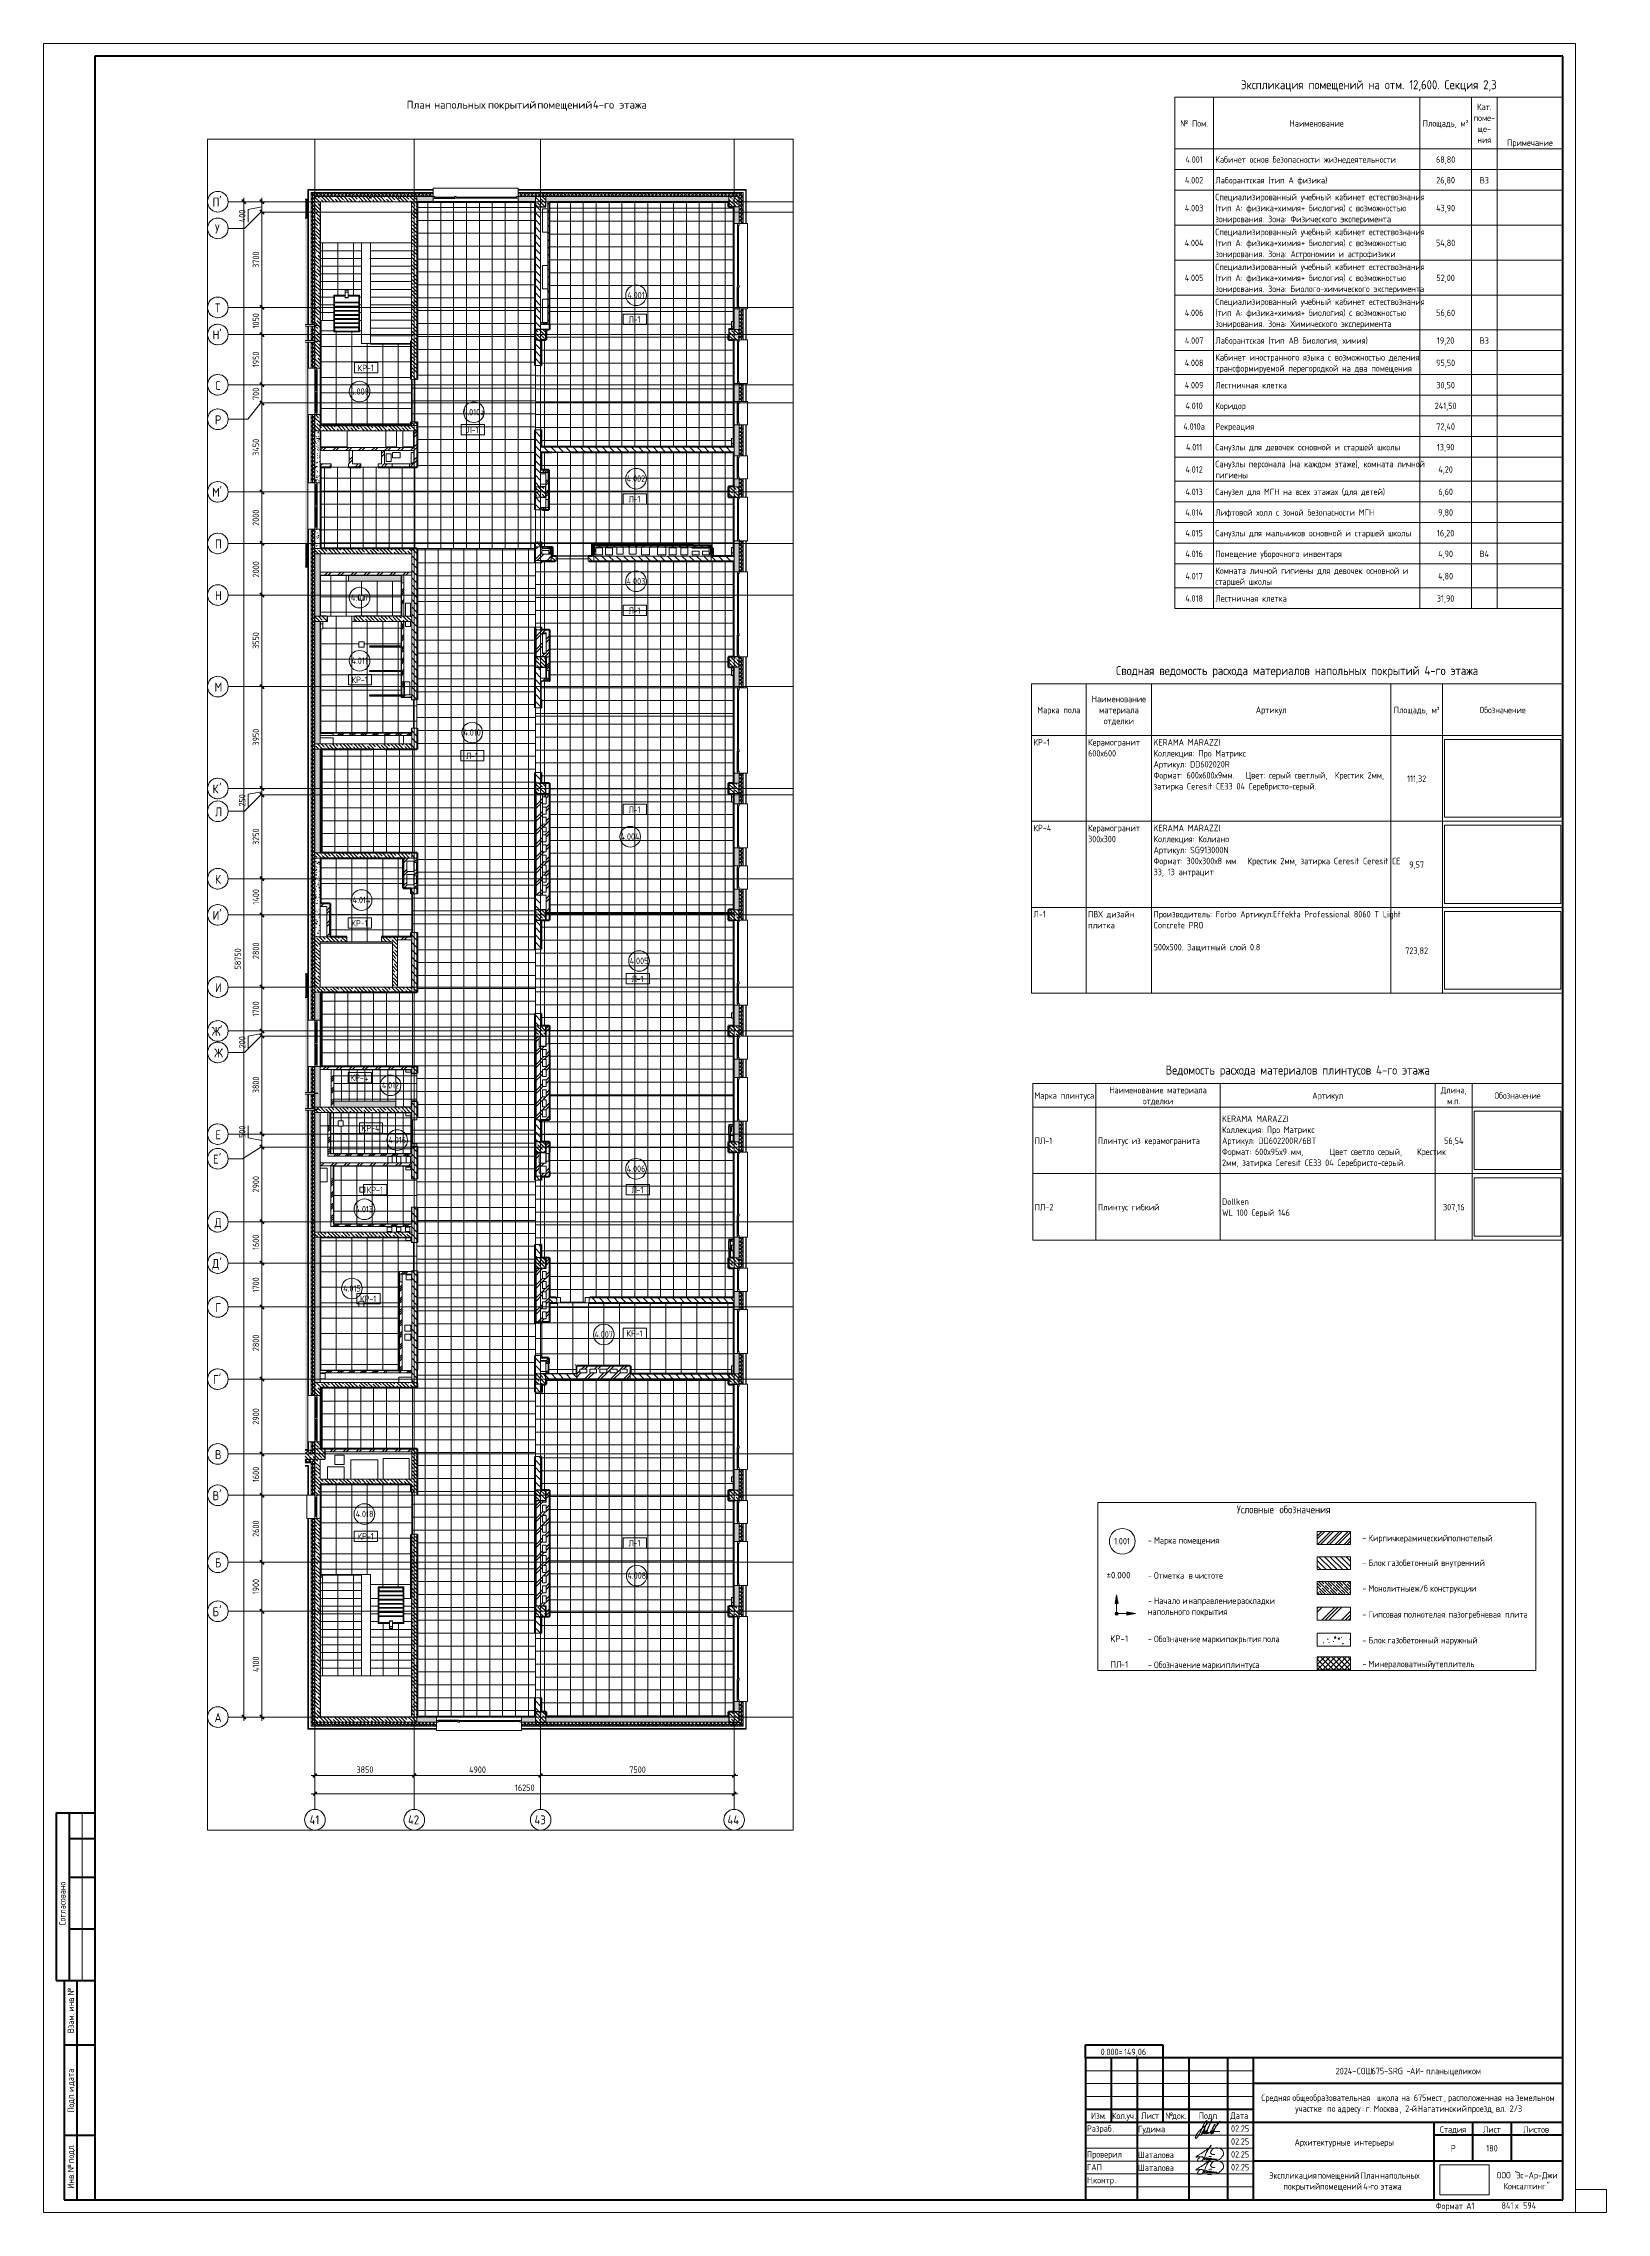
# Paper-space layout 'Layout1' of a CAD drawing. Header units: millimetres. Extents: x -594 to 12, y 0 to 841.
# The model-space entities are those that its viewports show. They can reach past a viewport. Long polylines and large blocks are cut down to what shows.
import ezdxf

# ---------------------------------------------------------------- set-up
doc = ezdxf.new("R2010")
doc.units = ezdxf.units.MM
for name, pattern in [('ADSK_Линия сетки', [2500, 2000, -250, 0, -250]), ('ADSK_Невидимые', [500, 300, -200]), ('ADSK_Невидимые_2_', [500, 300, -200])]:
    doc.linetypes.add(name, pattern=pattern)
for name, color, linetype, lineweight in [('A-____-____-DIMS', 211, 'Continuous', 9), ('A-____-____-DIMS-100', 211, 'Continuous', 9), ('A-____-NOTE-TEXT', 131, 'Continuous', 20), ('A-AREA-____-IDEN', 2, 'Continuous', 20), ('A-DETL-____-OTLN', 90, 'Continuous', 9), ('A-DETL-____-THIN', 151, 'Continuous', 9), ('A-DETL-GENF-OTLN', 92, 'Continuous', 9), ('A-FLOR-____-IDEN', 11, 'Continuous', 20), ('A-FLOR-____-OTLN', 192, 'Continuous', 9), ('A-FLOR-____-PATT', 8, 'Continuous', 9), ('A-GENM-____-HDLN', 13, 'ADSK_Невидимые_2_', 9), ('A-GENM-____-MCUT', 13, 'Continuous', 9), ('A-GENM-____-OTLN', 13, 'Continuous', 9), ('A-GLAZ-____-MCUT', 151, 'Continuous', 9), ('A-GLAZ-____-OTLN', 151, 'Continuous', 9), ('A-ROOF-____-OTLN', 132, 'Continuous', 9), ('A-WALL-____-MCUT', 113, 'Continuous', 9), ('A-WALL-____-OTLN', 113, 'Continuous', 9), ('A-WALL-____-PATT', 111, 'Continuous', 9), ('A-WALL-FNSH-MCUT', 113, 'Continuous', 9), ('G-____-____-SCHD', 231, 'Continuous', 20), ('G-____-____-TEXT', 231, 'Continuous', 9), ('G-____-TTLB-OTLN', 6, 'Continuous', 30), ('G-____-TTLB-THIN', 151, 'Continuous', 20), ('G-XREF-____-OTLN', 8, 'Continuous', 9), ('I-WALL-____-OTLN', 2, 'Continuous', 9), ('S-COLS-____-MCUT', 52, 'Continuous', 9), ('S-COLS-____-OTLN', 52, 'Continuous', 9), ('S-GRID-____-IDEN', 1, 'Continuous', 20), ('S-GRID-____-OTLN', 1, 'Continuous', 9), ('S-STRS-____-OTLN', 31, 'Continuous', 9)]:
    doc.layers.add(name, color=color, linetype=linetype, lineweight=lineweight)
doc.layers.add('G-____-____-NPLT', color=191, linetype='Continuous')
doc.styles.add('GOST Common', font='GOST_Common.ttf', dxfattribs={"width": 0.9, "height": 250})
doc.styles.add('GOST Common_1', font='GOST_Common.ttf', dxfattribs={"width": 0.9, "height": 300})
doc.styles.add('GOST Common_2', font='GOST_Common.ttf', dxfattribs={"width": 0.9, "height": 350})
doc.styles.add('GOST Common_3', font='GOST_Common.ttf', dxfattribs={"width": 0.9, "height": 2.5})
doc.styles.add('GOST Common_4', font='GOST_Common.ttf', dxfattribs={"width": 0.9, "height": 3.5})
doc.styles.add('ISOCPEUR', font='isocpeur.ttf', dxfattribs={"height": 250})
doc.styles.add('ISOCPEUR_1', font='isocpeur.ttf', dxfattribs={"height": 3})
doc.dimstyles.new('ADSK_Основной_2_5_мм', dxfattribs={"dimscale": 304.8, "dimtxt": 0.824897, "dimasz": 0.463911, "dimexe": 0.492126, "dimexo": 0.001615, "dimgap": 0.098425, "dimtad": 1, "dimlfac": 304.8, "dimrnd": 0.01, "dimdsep": 46, "dimtxsty": 'GOST Common', "dimblk1": 'OBLIQUE', "dimblk2": 'OBLIQUE', "dimsah": 1, "dimcen": 0.09, "dimdle": 0.492126, "dimazin": 2, "dimtfac": 1, "dimtdec": 4, "dimtix": 1, "dimtmove": 0, "dimatfit": 3, "dimfxl": 1, "dimtvp": 1, "dimtolj": 1, "dimtzin": 0, "dimlwd": 20, "dimlwe": 20, "dimarcsym": 2})
doc.dimstyles.new('ADSK_Основной_2_5_мм_Округление_до_10_мм', dxfattribs={"dimscale": 304.8, "dimtxt": 0.824897, "dimasz": 0.463911, "dimexe": 0.492126, "dimexo": 0.001615, "dimgap": 0.098425, "dimtad": 1, "dimdec": 0, "dimlfac": 304.8, "dimrnd": 10, "dimdsep": 46, "dimtxsty": 'GOST Common', "dimblk1": 'OBLIQUE', "dimblk2": 'OBLIQUE', "dimsah": 1, "dimcen": 0.09, "dimdle": 0.492126, "dimazin": 2, "dimtfac": 1, "dimtdec": 4, "dimtix": 1, "dimtmove": 1, "dimatfit": 3, "dimfxl": 1, "dimtvp": 1, "dimtolj": 1, "dimtzin": 0, "dimlwd": 20, "dimlwe": 20, "dimarcsym": 2})
doc.dimstyles.new('ADSK_Основной_2_5_мм_Округление_до_10_мм_1', dxfattribs={"dimscale": 304.8, "dimtxt": 0.824897, "dimasz": 0.463911, "dimexe": 0.492126, "dimexo": 0.001615, "dimgap": 0.098425, "dimtad": 1, "dimdec": 0, "dimlfac": 304.8, "dimrnd": 10, "dimdsep": 46, "dimtxsty": 'GOST Common', "dimblk1": 'OBLIQUE', "dimblk2": 'OBLIQUE', "dimsah": 1, "dimcen": 0.09, "dimdle": 0.492126, "dimazin": 2, "dimtfac": 1, "dimtdec": 4, "dimtix": 1, "dimtmove": 0, "dimatfit": 3, "dimfxl": 1, "dimtvp": 1, "dimtolj": 1, "dimtzin": 0, "dimlwd": 20, "dimlwe": 20, "dimarcsym": 2})
picture_1 = doc.add_image_def('image1.png', size_in_pixel=(218, 133))
picture_2 = doc.add_image_def('image2.png', size_in_pixel=(819, 547))
picture_3 = doc.add_image_def('image3.png', size_in_pixel=(617, 414))
picture_4 = doc.add_image_def('image4.png', size_in_pixel=(817, 545))
picture_5 = doc.add_image_def('image5.png', size_in_pixel=(1388, 936))
picture_6 = doc.add_image_def('image6.png', size_in_pixel=(1388, 935))
pattern_1 = [(135, (0, 0), (-142.5612, -142.5612), []), (135, (142.56, 0), (-142.5612, -142.5612), [252.016, -50.403, 3.353, -47.05])]
pattern_2 = [(135, (0, 0), (-141.42136, -141.42136), [])]
pattern_3 = [(45, (0, 0), (-224.5064, 224.5064), []), (45, (79.38, 0), (0, 449.0128), []), (45, (-79.38, 0), (0, 449.0128), [])]
pattern_4 = [(45, (0, 0), (-251.4472, 251.4472), []), (45, (0, 381), (-251.4472, 251.4472), [])]
pattern_5 = [(90, (140249, 57175), (-600, 4e-14), []), (180, (140249, 57175), (-7e-14, -600), [])]
pattern_6 = [(270, (136699, 53275), (600, 4e-14), []), (0, (136699, 53275), (0, 600), [])]
pattern_7 = [(270, (136700, 1625), (600, 4e-14), []), (0, (136700, 1625), (0, 600), [])]
pattern_8 = [(90, (140250, 5525), (-600, 4e-14), []), (180, (140250, 5525), (7e-14, -600), [])]
pattern_9 = [(45, (0, 0), (-141.42136, 141.42136), []), (135, (0, 0), (-141.42136, -141.42136), [])]
pattern_10 = [(135, (0, 0), (-84.85281, -84.85281), []), (225, (0, 0), (84.85281, -84.85281), [])]
pattern_11 = [(45, (0, 0), (-70.71068, 70.71068), []), (135, (0, 0), (-70.71068, -70.71068), [])]
pattern_12 = [(50, (0, 0), (364.36793, -31.8783), [38.1, -419.1]), (355, (0, 0), (-70.48585, 382.1133), [30.48, -335.28]), (100.451, (30.36, -2.66), (293.885, 350.2334), [32.38, -356.18]), (46.184, (0, 101.6), (542.1585, -84.0858), [57.15, -628.65]), (96.636, (45.2, 94.6), (474.8049, 494.8554), [48.57, -534.27]), (351.184, (0, 101.6), (474.8102, 494.85), [45.72, -502.92]), (21, (50.8, 76.2), (303.22847, -204.53046), [38.1, -419.1]), (326, (50.8, 76.2), (123.6039, 368.37604), [30.48, -335.28]), (71.451, (76.07, 59.16), (426.8341, 163.8427), [32.38, -356.18]), (37.5, (0, 0), (6.17665, 169.11015), [16.764, -314.452, 16.764, -323.596, -336.55]), (37.5, (0, 0), (6.17665, 169.11015), [-671.576, 16.764, -319.786]), (7.5, (0, 0), (133.63888, 200.3615), [16.764, -177.292, 16.764, -306.832, -128.27]), (7.5, (0, 0), (133.63888, 200.3615), [-517.652, 16.764, -111.506]), (327.5, (-113.28, 0), (271.18182, -11.45836), [16.764, -110.236, 16.764, -379.476, -525.78]), (327.5, (-113.28, 0), (271.18182, -11.45836), [-523.24, 16.764, -509.016]), (317.5, (-164.08, 0), (296.2585, 50.85285), [16.764, -148.336, 16.764, -246.38, -373.38]), (317.5, (-164.08, 0), (296.2585, 50.85285), [-428.244, 16.764, -356.616])]

psp = doc.layouts.get("Layout1")

msp = doc.modelspace()

# ---------------------------------------------------------------- texts
at = {"layer": 'A-AREA-____-IDEN', "lineweight": 9, "char_height": 250, "attachment_point": 1, "style": 'GOST Common'}
for s, insert, width in [('4.001', (55525.068638, 55273.798159), 822.531375), ('4.009', (44782.143014, 51541.555969), 880.252875), ('4.010', (49147.581107, 50741.555969), 822.531375), ('\\fGOST Common|b0|i0|c204|p34|;\\W.9;а', (49826.237357, 50741.555969), 216.455625), ('4.002', (55501.218638, 48163.468413), 880.252875), ('4.003', (55501.218638, 44185.937572), 880.252875), ('4.017', (44805.993014, 43551.603896), 822.531375), ('4.011', (44829.843014, 41103.924671), 764.809875), ('4.010', (49172.796483, 38321.11062), 822.531375), ('4.004', (55264.824275, 34283.659796), 901.8984375), ('4.014', (44875.117636, 31827.549904), 844.1769375), ('4.005', (55617.723027, 29464.171129), 880.252875), ('4.012', (46006.599439, 24644.259663), 822.531375), ('4.016', (46264.776948, 22520.683338), 822.531375), ('4.006', (55500.883409, 21409.013752), 880.252875), ('4.013', (44991.953569, 19838.633858), 822.531375), ('4.015', (44507.920571, 16765.531507), 822.531375), ('4.007', (54249.505008, 14984.204275), 880.252875), ('4.018', (44991.953569, 8023.930472), 822.531375), ('4.008', (55523.96086, 5636.940542), 880.252875)]:
    msp.add_mtext(s, dxfattribs=dict(at, insert=insert, width=width))
at = {"layer": 'A-FLOR-____-IDEN', "lineweight": 9, "char_height": 250, "attachment_point": 1, "style": 'GOST Common'}
for s, insert, width in [('\\fGOST Common|b0|i0|c204|p34|;\\W.9;Л', (55570.637433, 54337.837867), 223.6708125), ('-1', (55755.184308, 54337.837867), 331.898625), ('КР', (45066.215511, 52452.83816), 432.91125), ('-1', (45423.403011, 52452.83816), 331.898625), ('\\fGOST Common|b0|i0|c204|p34|;\\W.9;Л', (49294.813881, 50058.894992), 223.6708125), ('-1', (49479.360756, 50058.894992), 331.898625), ('\\fGOST Common|b0|i0|c204|p34|;\\W.9;Л', (55570.637433, 47367.837574), 223.6708125), ('-1', (55755.184308, 47367.837574), 331.898625), ('\\fGOST Common|b0|i0|c204|p34|;\\W.9;Л', (55570.54385, 43047.837574), 223.6708125), ('-1', (55755.090725, 43047.837574), 331.898625), ('КР', (44828.757464, 40366.492989), 432.91125), ('-1', (45185.944964, 40366.492989), 331.898625), ('\\fGOST Common|b0|i0|c204|p34|;\\W.9;Л', (49271.275894, 37411.077409), 223.6708125), ('-1', (49455.822769, 37411.077409), 331.898625), ('\\fGOST Common|b0|i0|c204|p34|;\\W.9;Л', (55570.54385, 35331.026829), 223.6708125), ('-1', (55755.090725, 35331.026829), 331.898625), ('КР', (44821.779549, 30927.937847), 432.91125), ('-1', (45178.967049, 30927.937847), 331.898625), ('\\fGOST Common|b0|i0|c204|p34|;\\W.9;Л', (55687.383467, 28765.921971), 223.6708125), ('-1', (55871.930342, 28765.921971), 331.898625), ('КР', (44788.929549, 24937.423146), 432.91125), ('-4', (45146.117049, 24937.423146), 411.2656875), ('КР', (45226.472885, 22982.897241), 432.91125), ('-4', (45583.660385, 22982.897241), 411.2656875), ('КР', (45419.237433, 20584.420467), 432.91125), ('-1', (45776.424933, 20584.420467), 331.898625), ('\\fGOST Common|b0|i0|c204|p34|;\\W.9;Л', (55687.383467, 20584.420467), 223.6708125), ('-1', (55871.930342, 20584.420467), 331.898625), ('КР', (45159.237433, 16362.837281), 432.91125), ('-1', (45516.424933, 16362.837281), 331.898625), ('КР', (55484.226472, 15022.83816), 432.91125), ('-1', (55841.413972, 15022.83816), 331.898625), ('КР', (45059.237433, 7155.336988), 432.91125), ('-1', (45416.424933, 7155.336988), 331.898625), ('\\fGOST Common|b0|i0|c204|p34|;\\W.9;Л', (55570.626472, 6892.83816), 223.6708125), ('-1', (55755.173347, 6892.83816), 331.898625)]:
    msp.add_mtext(s, dxfattribs=dict(at, insert=insert, width=width))
at = {"layer": 'G-____-____-TEXT', "color": 7, "attachment_point": 1}
for s, insert, char_height, width, style in [('Условные', (25381.711677, 7112.388384), 300, 1890.379125, 'GOST Common_1'), ('\\fGOST Common|b0|i0|c204|p34|;\\W.9; ', (26941.430427, 7112.388384), 300, 115.443, 'GOST Common_1'), ('обозначения', (27036.680427, 7112.388384), 300, 2568.60675, 'GOST Common_1'), ('Кирпич', (30487.377667, 5978.043035), 250, 1190.5059375, 'GOST Common'), ('\\fGOST Common|b0|i0|c204|p34|;\\W.9; ', (31469.643292, 5978.043035), 250, 93.7974375, 'GOST Common'), ('керамический', (31547.033917, 5978.043035), 250, 2352.151125, 'GOST Common'), ('\\fGOST Common|b0|i0|c204|p34|;\\W.9; ', (33487.752667, 5978.043035), 250, 93.7974375, 'GOST Common'), ('полнотелый', (33565.143292, 5978.043035), 250, 2020.2525, 'GOST Common'), ('\\fGOST Common|b0|i0|c204|p34|;\\W.9; ', (35232.018292, 5978.043035), 250, 93.7974375, 'GOST Common'), ('Марка', (22173.519045, 5889.9684), 250, 1067.84775, 'GOST Common'), ('\\fGOST Common|b0|i0|c204|p34|;\\W.9; ', (23054.581545, 5889.9684), 250, 93.7974375, 'GOST Common'), ('1.001', (20627.924521, 5858.375589), 250, 743.1643125, 'GOST Common'), ('- ', (30249.252667, 5978.043035), 250, 288.6075, 'GOST Common'), ('помещения', (23131.97217, 5889.9684), 250, 1854.3031875, 'GOST Common'), ('- ', (21935.394045, 5889.9684), 250, 288.6075, 'GOST Common'), ('Блок', (30487.377667, 5018.043035), 250, 800.8858125, 'GOST Common'), ('\\fGOST Common|b0|i0|c204|p34|;\\W.9; ', (31148.174542, 5018.043035), 250, 93.7974375, 'GOST Common'), ('газобетонный', (31225.565167, 5018.043035), 250, 2417.0878125, 'GOST Common'), ('\\fGOST Common|b0|i0|c204|p34|;\\W.9; ', (33219.862042, 5018.043035), 250, 93.7974375, 'GOST Common'), ('внутренний', (33297.252667, 5018.043035), 250, 1998.6069375, 'GOST Common'), ('- ', (30249.252667, 5018.043035), 250, 288.6075, 'GOST Common'), (' ±0.000', (20173.970933, 4539.77397), 250, 1354.851875, 'ISOCPEUR'), ('Отметка', (22173.519045, 4527.36791), 250, 1529.61975, 'GOST Common'), ('\\fGOST Common|b0|i0|c204|p34|;\\W.9; ', (23435.581545, 4527.36791), 250, 93.7974375, 'GOST Common'), ('\\fGOST Common|b0|i0|c204|p34|;\\W.9; ', (23673.706545, 4527.36791), 250, 93.7974375, 'GOST Common'), ('\\fGOST Common|b0|i0|c204|p34|;\\W.9;в', (23512.97217, 4527.36791), 250, 194.8100625, 'GOST Common'), ('чистоте', (23751.09717, 4527.36791), 250, 1435.8223125, 'GOST Common'), ('- ', (21935.394045, 4527.36791), 250, 288.6075, 'GOST Common'), ('Монолитные', (30487.377667, 4027.36791), 250, 2070.7588125, 'GOST Common'), ('\\fGOST Common|b0|i0|c204|p34|;\\W.9; ', (32195.924542, 4027.36791), 250, 93.7974375, 'GOST Common'), ('\\fGOST Common|b0|i0|c204|p34|;\\W.9;/', (32475.721417, 4027.36791), 250, 194.8100625, 'GOST Common'), ('\\fGOST Common|b0|i0|c204|p34|;\\W.9;б', (32636.455792, 4027.36791), 250, 194.8100625, 'GOST Common'), ('\\fGOST Common|b0|i0|c204|p34|;\\W.9; ', (32797.190167, 4027.36791), 250, 93.7974375, 'GOST Common'), ('\\fGOST Common|b0|i0|c204|p34|;\\W.9;ж', (32273.315167, 4027.36791), 250, 245.316375, 'GOST Common'), ('конструкции', (32874.580792, 4027.36791), 250, 2186.2018125, 'GOST Common'), ('- ', (30249.252667, 4027.36791), 250, 288.6075, 'GOST Common'), ('Начало', (22173.519045, 3547.36791), 250, 1233.7970625, 'GOST Common'), ('\\fGOST Common|b0|i0|c204|p34|;\\W.9; ', (23191.50342, 3547.36791), 250, 93.7974375, 'GOST Common'), ('\\fGOST Common|b0|i0|c204|p34|;\\W.9; ', (23429.62842, 3547.36791), 250, 93.7974375, 'GOST Common'), ('\\fGOST Common|b0|i0|c204|p34|;\\W.9; ', (25310.81592, 3547.36791), 250, 93.7974375, 'GOST Common'), ('\\fGOST Common|b0|i0|c204|p34|;\\W.9; ', (26846.72217, 3547.36791), 250, 43.291125, 'GOST Common'), ('\\fGOST Common|b0|i0|c204|p34|;\\W.9;и', (23268.894045, 3547.36791), 250, 194.8100625, 'GOST Common'), ('направление', (23507.019045, 3547.36791), 250, 2186.2018125, 'GOST Common'), ('раскладки', (25388.206545, 3547.36791), 250, 1767.7209375, 'GOST Common'), ('- ', (21935.394045, 3547.36791), 250, 288.6075, 'GOST Common'), ('\\fGOST Common|b0|i0|c204|p34|;\\W.9; ', (23560.59717, 3124.034577), 250, 93.7974375, 'GOST Common'), ('напольного', (21935.394045, 3124.034577), 250, 1969.7461875, 'GOST Common'), ('покрытия', (23637.987795, 3124.034577), 250, 1630.632375, 'GOST Common'), ('Гипсовая', (30487.377667, 3018.043035), 250, 1551.2653125, 'GOST Common'), ('\\fGOST Common|b0|i0|c204|p34|;\\W.9; ', (31767.299542, 3018.043035), 250, 93.7974375, 'GOST Common'), ('\\fGOST Common|b0|i0|c204|p34|;\\W.9; ', (33511.565167, 3018.043035), 250, 93.7974375, 'GOST Common'), ('пазогребневая', (33588.955792, 3018.043035), 250, 2561.3915625, 'GOST Common'), ('\\fGOST Common|b0|i0|c204|p34|;\\W.9; ', (35702.315167, 3018.043035), 250, 93.7974375, 'GOST Common'), ('полнотелая', (31844.690167, 3018.043035), 250, 2020.2525, 'GOST Common'), ('плита', (35779.705792, 3018.043035), 250, 1046.2021875, 'GOST Common'), ('- ', (30249.252667, 3018.043035), 250, 288.6075, 'GOST Common'), ('КР', (20478.241766, 2079.77397), 250, 481.0125, 'ISOCPEUR'), ('-1', (20875.116766, 2079.77397), 250, 368.77625, 'ISOCPEUR'), ('Обозначение', (22173.519045, 2067.36791), 250, 2171.7714375, 'GOST Common'), ('\\fGOST Common|b0|i0|c204|p34|;\\W.9; ', (23965.40967, 2067.36791), 250, 93.7974375, 'GOST Common'), ('\\fGOST Common|b0|i0|c204|p34|;\\W.9; ', (24882.19092, 2067.36791), 250, 93.7974375, 'GOST Common'), ('\\fGOST Common|b0|i0|c204|p34|;\\W.9; ', (26304.987795, 2067.36791), 250, 93.7974375, 'GOST Common'), ('газобетонный', (31225.565167, 2018.043035), 250, 2417.0878125, 'GOST Common'), ('наружный', (33297.252667, 2018.043035), 250, 1652.2779375, 'GOST Common'), ('Блок', (30487.377667, 2018.043035), 250, 800.8858125, 'GOST Common'), ('\\fGOST Common|b0|i0|c204|p34|;\\W.9; ', (31148.174542, 2018.043035), 250, 93.7974375, 'GOST Common'), ('\\fGOST Common|b0|i0|c204|p34|;\\W.9; ', (33219.862042, 2018.043035), 250, 93.7974375, 'GOST Common'), ('марки', (24042.800295, 2067.36791), 250, 1017.3414375, 'GOST Common'), ('покрытия', (24959.581545, 2067.36791), 250, 1630.632375, 'GOST Common'), ('пола', (26382.37842, 2067.36791), 250, 800.8858125, 'GOST Common'), ('- ', (21935.394045, 2067.36791), 250, 288.6075, 'GOST Common'), ('- ', (30249.252667, 2018.043035), 250, 288.6075, 'GOST Common'), ('Минераловатный', (30487.377667, 1098.043035), 250, 2893.2901875, 'GOST Common'), ('\\fGOST Common|b0|i0|c204|p34|;\\W.9; ', (32874.580792, 1098.043035), 250, 93.7974375, 'GOST Common'), ('ПЛ', (20478.241766, 1079.77397), 250, 481.0125, 'ISOCPEUR'), ('-1', (20875.116766, 1079.77397), 250, 368.77625, 'ISOCPEUR'), ('Обозначение', (22173.519045, 1067.36791), 250, 2171.7714375, 'GOST Common'), ('\\fGOST Common|b0|i0|c204|p34|;\\W.9; ', (23965.40967, 1067.36791), 250, 93.7974375, 'GOST Common'), ('\\fGOST Common|b0|i0|c204|p34|;\\W.9; ', (24882.19092, 1067.36791), 250, 93.7974375, 'GOST Common'), ('утеплитель', (32951.971417, 1098.043035), 250, 2049.11325, 'GOST Common'), ('марки', (24042.800295, 1067.36791), 250, 1017.3414375, 'GOST Common'), ('плинтуса', (24959.581545, 1067.36791), 250, 1601.771625, 'GOST Common'), ('- ', (30249.252667, 1098.043035), 250, 288.6075, 'GOST Common'), ('- ', (21935.394045, 1067.36791), 250, 288.6075, 'GOST Common')]:
    msp.add_mtext(s, dxfattribs=dict(at, insert=insert, char_height=char_height, width=width, style=style))
at = {"layer": 'S-GRID-____-IDEN', "lineweight": 9, "char_height": 350, "attachment_point": 1, "style": 'GOST Common_2'}
for s, insert, width in [("\\fGOST Common|b0|i0|c204|p34|;\\W.9;'", (39697.502481, 58932.226173), 137.0885625), ('\\fGOST Common|b0|i0|c204|p34|;\\W.9;П', (39441.518106, 58932.226173), 310.2530625), ('\\fGOST Common|b0|i0|c204|p34|;\\W.9;У', (39533.472321, 57892.587499), 310.2530625), ('\\fGOST Common|b0|i0|c204|p34|;\\W.9;Т', (39533.472321, 54827.587499), 310.2530625), ("\\fGOST Common|b0|i0|c204|p34|;\\W.9;'", (39697.502481, 53782.345506), 137.0885625), ('\\fGOST Common|b0|i0|c204|p34|;\\W.9;Н', (39441.518106, 53782.345506), 310.2530625), ('\\fGOST Common|b0|i0|c204|p34|;\\W.9;С', (39548.322321, 51827.587499), 274.177125), ('\\fGOST Common|b0|i0|c204|p34|;\\W.9;Р', (39533.472321, 50492.587499), 310.2530625), ("\\fGOST Common|b0|i0|c204|p34|;\\W.9;'", (39712.418106, 47682.28584), 137.0885625), ('\\fGOST Common|b0|i0|c204|p34|;\\W.9;М', (39426.668106, 47682.28584), 346.329), ('\\fGOST Common|b0|i0|c204|p34|;\\W.9;П', (39533.472321, 45677.587499), 310.2530625), ('\\fGOST Common|b0|i0|c204|p34|;\\W.9;Н', (39533.472321, 43677.587499), 310.2530625), ('\\fGOST Common|b0|i0|c204|p34|;\\W.9;М', (39518.622321, 40127.587499), 346.329), ("\\fGOST Common|b0|i0|c204|p34|;\\W.9;'", (39697.502481, 36182.377082), 137.0885625), ('\\fGOST Common|b0|i0|c204|p34|;\\W.9;К', (39441.518106, 36182.377082), 310.2530625), ('\\fGOST Common|b0|i0|c204|p34|;\\W.9;Л', (39536.172321, 35292.587499), 303.037875), ('\\fGOST Common|b0|i0|c204|p34|;\\W.9;К', (39533.472321, 32677.587897), 310.2530625), ("\\fGOST Common|b0|i0|c204|p34|;\\W.9;'", (39697.502481, 31282.345506), 137.0885625), ('\\fGOST Common|b0|i0|c204|p34|;\\W.9;И', (39441.518106, 31282.345506), 310.2530625), ('\\fGOST Common|b0|i0|c204|p34|;\\W.9;И', (39533.472321, 28477.587897), 310.2530625), ("\\fGOST Common|b0|i0|c204|p34|;\\W.9;'", (39730.136856, 26782.345506), 137.0885625), ('\\fGOST Common|b0|i0|c204|p34|;\\W.9;Ж', (39408.668106, 26782.345506), 389.620125), ('\\fGOST Common|b0|i0|c204|p34|;\\W.9;Ж', (39500.622321, 25942.587499), 389.620125), ('\\fGOST Common|b0|i0|c204|p34|;\\W.9;Е', (39548.322321, 22777.587499), 274.177125), ("\\fGOST Common|b0|i0|c204|p34|;\\W.9;'", (39682.586856, 21828.958857), 137.0885625), ('\\fGOST Common|b0|i0|c204|p34|;\\W.9;Е', (39456.368106, 21828.958857), 274.177125), ('\\fGOST Common|b0|i0|c204|p34|;\\W.9;Д', (39518.622321, 19377.587499), 346.329), ("\\fGOST Common|b0|i0|c204|p34|;\\W.9;'", (39712.418106, 17782.28584), 137.0885625), ('\\fGOST Common|b0|i0|c204|p34|;\\W.9;Д', (39426.668106, 17782.28584), 346.329), ('\\fGOST Common|b0|i0|c204|p34|;\\W.9;Г', (39548.322321, 16077.587499), 274.177125), ("\\fGOST Common|b0|i0|c204|p34|;\\W.9;'", (39682.586856, 13282.345506), 137.0885625), ('\\fGOST Common|b0|i0|c204|p34|;\\W.9;Г', (39456.368106, 13282.345506), 274.177125), ('\\fGOST Common|b0|i0|c204|p34|;\\W.9;В', (39533.472321, 10377.587499), 310.2530625), ("\\fGOST Common|b0|i0|c204|p34|;\\W.9;'", (39697.502481, 8782.28584), 137.0885625), ('\\fGOST Common|b0|i0|c204|p34|;\\W.9;В', (39441.518106, 8782.28584), 310.2530625), ('\\fGOST Common|b0|i0|c204|p34|;\\W.9;Б', (39533.472321, 6177.587499), 310.2530625), ("\\fGOST Common|b0|i0|c204|p34|;\\W.9;'", (39697.502481, 4282.345506), 137.0885625), ('\\fGOST Common|b0|i0|c204|p34|;\\W.9;Б', (39441.518106, 4282.345506), 310.2530625), ('\\fGOST Common|b0|i0|c204|p34|;\\W.9;А', (39518.622321, 177.587499), 346.329), ('41', (43204.288615, -3784.941794), 497.8479375), ('42', (47018.288615, -3784.941794), 584.4301875), ('43', (51921.438615, -3784.941794), 577.215), ('44', (59403.438615, -3784.941794), 620.506125)]:
    msp.add_mtext(s, dxfattribs=dict(at, insert=insert, width=width))

# ---------------------------------------------------------------- blocks, each defined once
blk = doc.blocks.new('SRG_Основная Надпись - Форма 3-2954061-Экспликация помещений_ План напольных покрытий помещений 4-го этажа')
at = {"layer": 'A-____-NOTE-TEXT'}
for p, q in [((-362, -118.5), (-362, -113.5)), ((-362, -113.5), (-342, -113.5)), ((-342, -118.5), (-342, -113.5)), ((-342, -113.5), (-327.05, -113.5)), ((-342, -113.5), (-342, -118.5)), ((-327.05, -113.5), (-327.05, -118.5)), ((-342, -118.5), (-362, -118.5)), ((-362, -123.5), (-342, -123.5)), ((-327.05, -118.5), (-342, -118.5)), ((-342, -123.5), (-327.05, -123.5)), ((-327.05, -123.5), (-327.05, -128.5)), ((-362, -133.5), (-362, -128.5)), ((-362, -128.5), (-342, -128.5)), ((-342, -133.5), (-362, -133.5)), ((-342, -133.5), (-342, -128.5)), ((-342, -128.5), (-327.05, -128.5)), ((-342, -128.5), (-342, -133.5)), ((-327.05, -133.5), (-342, -133.5)), ((-327.05, -128.5), (-327.05, -133.5))]:
    blk.add_line(p, q, dxfattribs=at)
at = {"layer": 'G-____-TTLB-OTLN', "lineweight": 50}
for p, q in [((-766, 687.5), (-766, -143.5)), ((-197, 687.5), (-766, 687.5)), ((-197, -143.5), (-197, 687.5)), ((-781, 6.5), (-766, 6.5)), ((-781, 6.5), (-781, -58.5)), ((-776, 6.5), (-776, -58.5)), ((-776, -3.5), (-766, -3.5)), ((-776, -18.5), (-766, -18.5)), ((-776, -38.5), (-766, -38.5)), ((-781, -58.5), (-766, -58.5)), ((-778, -58.5), (-766, -58.5)), ((-778, -58.5), (-778, -143.5)), ((-773, -58.5), (-773, -143.5)), ((-778, -83.5), (-766, -83.5)), ((-382, -83.5), (-352, -83.5)), ((-382, -88.5), (-382, -83.5)), ((-352, -83.5), (-352, -88.5)), ((-382, -88.5), (-382, -143.5)), ((-197, -88.5), (-382, -88.5)), ((-372, -88.5), (-372, -113.5)), ((-327, -88.5), (-327, -143.5)), ((-317, -88.5), (-317, -143.5)), ((-197, -98.5), (-317, -98.5)), ((-317, -108.5), (-382, -108.5)), ((-247, -113.5), (-247, -143.5)), ((-232, -113.5), (-232, -128.5)), ((-217, -113.5), (-217, -128.5)), ((-778, -118.5), (-766, -118.5)), ((-197, -118.5), (-247, -118.5)), ((-197, -128.5), (-317, -128.5)), ((-778, -143.5), (-766, -143.5)), ((-766, -143.5), (-197, -143.5))]:
    blk.add_line(p, q, dxfattribs=at)
at = {"layer": 'G-____-TTLB-THIN'}
for p, q in [((-786, 692.5), (-786, -148.5)), ((-786, 692.5), (-192, 692.5)), ((-192, 692.5), (-192, -148.5)), ((-771, 6.5), (-771, -58.5)), ((-317, -93.5), (-382, -93.5)), ((-317, -98.5), (-382, -98.5)), ((-317, -103.5), (-382, -103.5)), ((-317, -138.5), (-382, -138.5)), ((-192, -148.5), (-786, -148.5))]:
    blk.add_line(p, q, dxfattribs=at)
at = {"layer": 'G-XREF-____-OTLN', "flags": 128}
for points in [[(-337.73, -127.21), (-338.07, -127.33), (-338.25, -127.51), (-338.43, -127.69), (-338.52, -127.9), (-338.54, -128.11), (-338.55, -128.3), (-338.49, -128.43), (-338.41, -128.49), (-338.34, -128.53), (-338.23, -128.57), (-338.11, -128.6), (-337.9, -128.61), (-337.72, -128.63), (-337.52, -128.63), (-337.42, -128.59), (-337.29, -128.56), (-337.18, -128.5), (-337.01, -128.44), (-336.9, -128.37), (-336.79, -128.29), (-336.57, -128.1), (-336.51, -128.03), (-336.44, -127.92), (-336.37, -127.79), (-336.32, -127.7), (-336.25, -127.57), (-336.23, -127.46), (-336.21, -127.36), (-336.21, -127.26), (-336.23, -127.17), (-336.28, -127.1), (-336.34, -127.04), (-336.4, -126.99), (-336.5, -126.94), (-336.6, -126.9), (-336.75, -126.87), (-336.84, -126.85), (-336.96, -126.83), (-337.15, -126.82), (-337.31, -126.82), (-337.44, -126.82), (-337.63, -126.83), (-337.78, -126.83), (-338.1, -126.85), (-338.32, -126.86), (-338.52, -126.88), (-338.69, -126.91), (-338.88, -126.95), (-339.01, -126.97), (-339.25, -127.05), (-339.13, -126.91), (-338.98, -126.79), (-338.81, -126.64), (-338.67, -126.57), (-338.42, -126.38), (-338.2, -126.24), (-338.11, -126.17), (-337.89, -126.02), (-337.43, -125.73), (-337.1, -125.58), (-336.81, -125.36), (-336.39, -125.07), (-336.05, -124.86), (-335.75, -124.61), (-335.26, -124.25), (-334.82, -123.93), (-334.55, -123.74), (-334.14, -123.45), (-333.72, -122.97), (-333.49, -122.68), (-333.27, -122.44), (-333.26, -122.36), (-334.35, -123.9), (-334.55, -124.21), (-334.74, -124.53), (-334.99, -124.91), (-335.2, -125.3), (-335.33, -125.67), (-335.53, -126.07), (-335.67, -126.49), (-335.78, -126.89), (-335.89, -127.27), (-335.91, -127.56), (-335.91, -127.8), (-335.92, -127.98), (-335.93, -128.08)], [(-335.16, -127), (-335.25, -127.23), (-335.33, -127.42), (-335.39, -127.62), (-335.39, -127.85), (-335.35, -127.95), (-335.25, -127.98), (-335.16, -127.98), (-335.06, -127.96), (-334.97, -127.91), (-334.88, -127.77), (-334.8, -127.63), (-334.66, -127.37), (-334.63, -127.3), (-334.65, -127.5), (-334.69, -127.64), (-334.72, -127.81), (-334.68, -127.92), (-334.64, -128), (-334.56, -128), (-334.48, -128), (-334.4, -127.94), (-334.34, -127.85), (-334.26, -127.73), (-334.22, -127.6), (-334.1, -127.35), (-334.12, -127.51), (-334.15, -127.71), (-334.12, -127.87), (-334.05, -127.91), (-333.97, -127.92), (-333.86, -127.9), (-333.77, -127.83), (-333.7, -127.69), (-333.64, -127.58), (-333.56, -127.41), (-333.61, -127.68), (-333.64, -127.81), (-333.58, -127.89), (-333.5, -127.91), (-333.45, -127.91), (-333.39, -127.83), (-333.32, -127.71), (-333.27, -127.59), (-333.17, -127.41), (-333.26, -127.69), (-333.26, -127.84), (-333.19, -127.92), (-333.05, -127.93), (-332.97, -127.92), (-332.8, -127.86), (-332.68, -127.7), (-332.62, -127.55), (-332.68, -127.83), (-332.64, -127.87), (-332.47, -127.92), (-332.38, -127.82), (-332.33, -127.66), (-332.19, -127.92), (-332.01, -127.93), (-331.97, -127.69), (-331.88, -127.89), (-331.73, -127.98), (-331.67, -127.97), (-331.64, -127.78), (-331.64, -127.71), (-331.56, -127.83), (-331.47, -127.89), (-331.45, -127.89), (-331.39, -127.78), (-331.37, -127.71), (-331.27, -127.9), (-331.24, -127.98), (-331.16, -128.03), (-331.11, -128.07), (-330.94, -128.13), (-330.85, -128.15), (-330.72, -128.16), (-330.48, -128.07), (-330.2, -127.92), (-329.76, -127.62), (-329.46, -127.34), (-329.11, -126.9), (-328.67, -126.36), (-328.55, -125.88), (-328.53, -125.6), (-328.5, -125.29), (-328.7, -124.81), (-328.82, -124.49), (-329.04, -124.22), (-329.48, -123.96), (-329.93, -123.67), (-330.26, -123.54), (-330.79, -123.4), (-331.15, -123.38), (-331.45, -123.42), (-331.64, -123.44), (-331.91, -123.51), (-332.24, -123.64), (-332.73, -123.94), (-332.92, -124.13), (-333.15, -124.4), (-333.43, -124.8), (-333.5, -125.26), (-333.36, -125.61), (-333.1, -125.85), (-332.73, -125.98), (-332.36, -126.02), (-332.04, -125.95), (-331.87, -125.92)], [(-337.73, -132.21), (-338.07, -132.33), (-338.25, -132.51), (-338.43, -132.69), (-338.52, -132.9), (-338.54, -133.11), (-338.55, -133.3), (-338.49, -133.43), (-338.41, -133.49), (-338.34, -133.53), (-338.23, -133.57), (-338.11, -133.6), (-337.9, -133.61), (-337.72, -133.63), (-337.52, -133.63), (-337.42, -133.59), (-337.29, -133.56), (-337.18, -133.5), (-337.01, -133.44), (-336.9, -133.37), (-336.79, -133.29), (-336.57, -133.1), (-336.51, -133.03), (-336.44, -132.92), (-336.37, -132.79), (-336.32, -132.7), (-336.25, -132.57), (-336.23, -132.46), (-336.21, -132.36), (-336.21, -132.26), (-336.23, -132.17), (-336.28, -132.1), (-336.34, -132.04), (-336.4, -131.99), (-336.5, -131.94), (-336.6, -131.9), (-336.75, -131.87), (-336.84, -131.85), (-336.96, -131.83), (-337.15, -131.82), (-337.31, -131.82), (-337.44, -131.82), (-337.63, -131.83), (-337.78, -131.83), (-338.1, -131.85), (-338.32, -131.86), (-338.52, -131.88), (-338.69, -131.91), (-338.88, -131.95), (-339.01, -131.97), (-339.25, -132.05), (-339.13, -131.91), (-338.98, -131.79), (-338.81, -131.64), (-338.67, -131.57), (-338.42, -131.38), (-338.2, -131.24), (-338.11, -131.17), (-337.89, -131.02), (-337.43, -130.73), (-337.1, -130.58), (-336.81, -130.36), (-336.39, -130.07), (-336.05, -129.86), (-335.75, -129.61), (-335.26, -129.25), (-334.82, -128.93), (-334.55, -128.74), (-334.14, -128.45), (-333.72, -127.97), (-333.49, -127.68), (-333.27, -127.44), (-333.26, -127.36), (-334.35, -128.9), (-334.55, -129.21), (-334.74, -129.53), (-334.99, -129.91), (-335.2, -130.3), (-335.33, -130.67), (-335.53, -131.07), (-335.67, -131.49), (-335.78, -131.89), (-335.89, -132.27), (-335.91, -132.56), (-335.91, -132.8), (-335.92, -132.98), (-335.93, -133.08)], [(-336.49, -127.59), (-335.83, -127.46), (-335.49, -127.44), (-335.16, -127.46), (-335.07, -127.48)], [(-336.49, -132.59), (-335.83, -132.46), (-335.49, -132.44), (-335.16, -132.46), (-335.07, -132.48)], [(-335.16, -132), (-335.25, -132.23), (-335.33, -132.42), (-335.39, -132.62), (-335.39, -132.85), (-335.35, -132.95), (-335.25, -132.98), (-335.16, -132.98), (-335.06, -132.96), (-334.97, -132.91), (-334.88, -132.77), (-334.8, -132.63), (-334.66, -132.37), (-334.63, -132.3), (-334.65, -132.5), (-334.69, -132.64), (-334.72, -132.81), (-334.68, -132.92), (-334.64, -133), (-334.56, -133), (-334.48, -133), (-334.4, -132.94), (-334.34, -132.85), (-334.26, -132.73), (-334.22, -132.6), (-334.1, -132.35), (-334.12, -132.51), (-334.15, -132.71), (-334.12, -132.87), (-334.05, -132.91), (-333.97, -132.92), (-333.86, -132.9), (-333.77, -132.83), (-333.7, -132.69), (-333.64, -132.58), (-333.56, -132.41), (-333.61, -132.68), (-333.64, -132.81), (-333.58, -132.89), (-333.5, -132.91), (-333.45, -132.91), (-333.39, -132.83), (-333.32, -132.71), (-333.27, -132.59), (-333.17, -132.41), (-333.26, -132.69), (-333.26, -132.84), (-333.19, -132.92), (-333.05, -132.93), (-332.97, -132.92), (-332.8, -132.86), (-332.68, -132.7), (-332.62, -132.55), (-332.68, -132.83), (-332.64, -132.87), (-332.47, -132.92), (-332.38, -132.82), (-332.33, -132.66), (-332.19, -132.92), (-332.01, -132.93), (-331.97, -132.69), (-331.88, -132.89), (-331.73, -132.98), (-331.67, -132.97), (-331.64, -132.78), (-331.64, -132.71), (-331.56, -132.83), (-331.47, -132.89), (-331.45, -132.89), (-331.39, -132.78), (-331.37, -132.71), (-331.27, -132.9), (-331.24, -132.98), (-331.16, -133.03), (-331.11, -133.07), (-330.94, -133.13), (-330.85, -133.15), (-330.72, -133.16), (-330.48, -133.07), (-330.2, -132.92), (-329.76, -132.62), (-329.46, -132.34), (-329.11, -131.9), (-328.67, -131.36), (-328.55, -130.88), (-328.53, -130.6), (-328.5, -130.29), (-328.7, -129.81), (-328.82, -129.49), (-329.04, -129.22), (-329.48, -128.96), (-329.93, -128.67), (-330.26, -128.54), (-330.79, -128.4), (-331.15, -128.38), (-331.45, -128.42), (-331.64, -128.44), (-331.91, -128.51), (-332.24, -128.64), (-332.73, -128.94), (-332.92, -129.13), (-333.15, -129.4), (-333.43, -129.8), (-333.5, -130.26), (-333.36, -130.61), (-333.1, -130.85), (-332.73, -130.98), (-332.36, -131.02), (-332.04, -130.95), (-331.87, -130.92)], [(-334.74, -128.73), (-334.37, -128.72), (-334.07, -128.74), (-333.73, -128.72), (-333.14, -128.8)], [(-334.74, -133.73), (-334.37, -133.72), (-334.07, -133.74), (-333.73, -133.72), (-333.14, -133.8)], [(-334.15, -126.84), (-334.05, -126.76), (-333.87, -126.71), (-333.59, -126.69), (-333.28, -126.7), (-333.18, -126.76)], [(-334.15, -131.84), (-334.05, -131.76), (-333.87, -131.71), (-333.59, -131.69), (-333.28, -131.7), (-333.18, -131.76)]]:
    blk.add_lwpolyline(points, dxfattribs=at)
at = {"layer": 'G-XREF-____-OTLN'}
for points, knots in [([(-335.13, -112.92), (-335.12, -112.92), (-335.09, -112.92), (-335.06, -112.91), (-335.02, -112.9), (-334.99, -112.89), (-334.97, -112.87), (-334.96, -112.87), (-334.95, -112.86), (-334.93, -112.85), (-334.92, -112.84), (-334.92, -112.83), (-334.91, -112.83), (-334.9, -112.82), (-334.9, -112.82), (-334.9, -112.81), (-334.9, -112.81), (-334.89, -112.81), (-334.89, -112.81), (-334.89, -112.81), (-334.89, -112.8), (-334.89, -112.8), (-334.89, -112.8), (-334.89, -112.8), (-334.89, -112.8), (-334.89, -112.8), (-334.89, -112.8), (-334.89, -112.8), (-334.89, -112.8), (-334.89, -112.8), (-334.89, -112.8), (-334.89, -112.8), (-334.89, -112.8), (-334.89, -112.79), (-334.89, -112.79), (-334.89, -112.79), (-334.9, -112.79), (-334.9, -112.79), (-334.9, -112.79), (-334.9, -112.79), (-334.9, -112.8), (-334.91, -112.8), (-334.91, -112.8), (-334.91, -112.8), (-334.92, -112.8), (-334.93, -112.8), (-334.93, -112.8), (-334.94, -112.81), (-334.95, -112.81), (-334.95, -112.81), (-334.97, -112.82), (-334.98, -112.82), (-335, -112.83), (-335.02, -112.84), (-335.04, -112.86), (-335.07, -112.87), (-335.12, -112.9), (-335.2, -112.94), (-335.3, -113.01), (-335.4, -113.08), (-335.49, -113.17), (-335.57, -113.26), (-335.64, -113.36), (-335.7, -113.47), (-335.76, -113.57), (-335.81, -113.68), (-335.88, -113.81), (-335.96, -113.97), (-336.07, -114.17), (-336.2, -114.43), (-336.37, -114.76), (-336.57, -115.19), (-336.76, -115.65), (-336.95, -116.14), (-337.15, -116.62), (-337.38, -117.17), (-337.62, -117.65), (-337.85, -118.08), (-338.03, -118.37), (-338.18, -118.61), (-338.29, -118.78), (-338.38, -118.9), (-338.47, -119.03), (-338.55, -119.14), (-338.61, -119.22), (-338.66, -119.28), (-338.7, -119.34), (-338.75, -119.4), (-338.79, -119.45), (-338.84, -119.51), (-338.91, -119.57), (-338.98, -119.62), (-339.03, -119.65), (-339.09, -119.67), (-339.14, -119.69), (-339.19, -119.7), (-339.23, -119.71), (-339.27, -119.71), (-339.31, -119.71), (-339.34, -119.71), (-339.37, -119.7), (-339.38, -119.69), (-339.4, -119.68), (-339.41, -119.67), (-339.42, -119.65), (-339.43, -119.63), (-339.43, -119.6), (-339.44, -119.58), (-339.43, -119.55), (-339.43, -119.52), (-339.42, -119.47), (-339.41, -119.37), (-339.37, -119.21), (-339.31, -119.01), (-339.24, -118.85), (-339.18, -118.72), (-339.12, -118.59), (-339.03, -118.44), (-338.89, -118.19), (-338.7, -117.89), (-338.45, -117.54), (-338.15, -117.14), (-337.86, -116.8), (-337.57, -116.5), (-337.33, -116.26), (-337.06, -116.02), (-336.76, -115.76), (-336.45, -115.52), (-336.16, -115.28), (-335.89, -115.06), (-335.65, -114.85), (-335.41, -114.63), (-335.2, -114.43), (-335.02, -114.23), (-334.89, -114.08), (-334.79, -113.95), (-334.72, -113.86), (-334.65, -113.76), (-334.6, -113.68), (-334.55, -113.6), (-334.52, -113.54), (-334.5, -113.49), (-334.48, -113.45), (-334.47, -113.42), (-334.46, -113.39), (-334.45, -113.36), (-334.44, -113.32), (-334.43, -113.3), (-334.42, -113.27), (-334.42, -113.26), (-334.41, -113.24), (-334.41, -113.23), (-334.41, -113.22), (-334.41, -113.21), (-334.41, -113.2), (-334.42, -113.19), (-334.42, -113.19), (-334.43, -113.18), (-334.44, -113.18), (-334.44, -113.18), (-334.45, -113.17), (-334.46, -113.17), (-334.46, -113.17), (-334.47, -113.17), (-334.47, -113.17), (-334.49, -113.17), (-334.5, -113.17), (-334.53, -113.17), (-334.55, -113.18), (-334.57, -113.19), (-334.61, -113.21), (-334.65, -113.25), (-334.68, -113.29), (-334.71, -113.33), (-334.73, -113.36), (-334.77, -113.42), (-334.82, -113.5), (-334.88, -113.59), (-334.94, -113.69), (-335.04, -113.89), (-335.19, -114.19), (-335.38, -114.6), (-335.53, -114.95), (-335.64, -115.23), (-335.74, -115.44), (-335.83, -115.67), (-335.94, -115.89), (-336.04, -116.12), (-336.15, -116.35), (-336.26, -116.57), (-336.36, -116.76), (-336.44, -116.9), (-336.5, -117.01), (-336.56, -117.12), (-336.64, -117.25), (-336.73, -117.39), (-336.83, -117.56), (-336.93, -117.73), (-337, -117.87), (-337.06, -117.99), (-337.1, -118.08), (-337.14, -118.17), (-337.17, -118.26), (-337.21, -118.35), (-337.24, -118.43), (-337.26, -118.49), (-337.27, -118.54), (-337.28, -118.58), (-337.29, -118.61), (-337.3, -118.63), (-337.3, -118.64), (-337.3, -118.65), (-337.3, -118.65), (-337.3, -118.66), (-337.3, -118.66), (-337.3, -118.66), (-337.3, -118.66), (-337.3, -118.67), (-337.3, -118.67), (-337.3, -118.67), (-337.3, -118.67), (-337.3, -118.67), (-337.3, -118.67), (-337.3, -118.67), (-337.3, -118.67), (-337.29, -118.67), (-337.29, -118.67), (-337.29, -118.67), (-337.29, -118.67), (-337.29, -118.67), (-337.28, -118.66), (-337.28, -118.66), (-337.28, -118.66), (-337.28, -118.65), (-337.27, -118.65), (-337.27, -118.65), (-337.26, -118.64), (-337.26, -118.63), (-337.25, -118.62), (-337.24, -118.61), (-337.24, -118.6), (-337.23, -118.59), (-337.22, -118.57), (-337.2, -118.54), (-337.17, -118.5), (-337.14, -118.46), (-337.12, -118.41), (-337.08, -118.34), (-337.03, -118.26), (-336.98, -118.17), (-336.93, -118.08), (-336.88, -118), (-336.84, -117.93), (-336.8, -117.87), (-336.74, -117.77), (-336.63, -117.59), (-336.5, -117.4), (-336.4, -117.24), (-336.33, -117.12), (-336.25, -117), (-336.18, -116.88), (-336.11, -116.76), (-336.05, -116.66), (-336, -116.57), (-335.97, -116.51), (-335.94, -116.45), (-335.9, -116.39), (-335.87, -116.32), (-335.84, -116.26), (-335.81, -116.21), (-335.79, -116.17), (-335.78, -116.13), (-335.76, -116.1), (-335.75, -116.07), (-335.74, -116.04), (-335.72, -116.01), (-335.72, -115.99), (-335.71, -115.97), (-335.7, -115.96), (-335.7, -115.94), (-335.69, -115.93), (-335.69, -115.92), (-335.69, -115.92), (-335.69, -115.91), (-335.69, -115.9), (-335.68, -115.89), (-335.68, -115.89), (-335.69, -115.89), (-335.69, -115.88), (-335.69, -115.88), (-335.69, -115.88), (-335.69, -115.88), (-335.69, -115.88), (-335.69, -115.88), (-335.69, -115.88), (-335.69, -115.88), (-335.69, -115.88), (-335.69, -115.88), (-335.69, -115.88), (-335.69, -115.88), (-335.69, -115.88), (-335.7, -115.88), (-335.7, -115.88), (-335.7, -115.88), (-335.7, -115.88), (-335.7, -115.88), (-335.71, -115.88), (-335.71, -115.88), (-335.71, -115.88), (-335.72, -115.89), (-335.72, -115.89), (-335.73, -115.9), (-335.73, -115.91), (-335.73, -115.92), (-335.73, -115.93), (-335.73, -115.94), (-335.73, -115.95), (-335.74, -115.96), (-335.74, -115.98), (-335.74, -115.99), (-335.75, -116), (-335.75, -116), (-335.75, -116.01), (-335.75, -116.01), (-335.75, -116.02), (-335.76, -116.03), (-335.76, -116.04), (-335.77, -116.06), (-335.78, -116.08), (-335.8, -116.12), (-335.83, -116.18), (-335.89, -116.33), (-335.96, -116.5), (-336.03, -116.71), (-336.08, -116.86), (-336.12, -116.99), (-336.15, -117.1), (-336.18, -117.17), (-336.2, -117.24), (-336.22, -117.29), (-336.23, -117.33), (-336.25, -117.37), (-336.27, -117.42), (-336.29, -117.46), (-336.3, -117.5), (-336.31, -117.52), (-336.32, -117.55), (-336.33, -117.57), (-336.34, -117.6), (-336.36, -117.63), (-336.37, -117.66), (-336.38, -117.68), (-336.39, -117.71), (-336.4, -117.74), (-336.41, -117.76), (-336.42, -117.77), (-336.42, -117.78), (-336.43, -117.8), (-336.43, -117.81), (-336.44, -117.82), (-336.44, -117.83), (-336.44, -117.83), (-336.45, -117.84), (-336.45, -117.85), (-336.45, -117.85), (-336.45, -117.85), (-336.45, -117.86), (-336.45, -117.86), (-336.45, -117.86), (-336.45, -117.86), (-336.45, -117.86), (-336.45, -117.86), (-336.45, -117.87), (-336.45, -117.87), (-336.45, -117.87), (-336.45, -117.87), (-336.45, -117.87), (-336.45, -117.87), (-336.45, -117.87), (-336.45, -117.87), (-336.45, -117.87), (-336.45, -117.87), (-336.45, -117.87), (-336.45, -117.87), (-336.45, -117.87), (-336.45, -117.87), (-336.45, -117.87), (-336.45, -117.87), (-336.45, -117.87), (-336.45, -117.87), (-336.45, -117.87), (-336.45, -117.87), (-336.45, -117.87), (-336.45, -117.87), (-336.45, -117.87), (-336.45, -117.87), (-336.45, -117.87), (-336.45, -117.87), (-336.45, -117.87), (-336.45, -117.87), (-336.45, -117.87), (-336.45, -117.87), (-336.44, -117.86), (-336.44, -117.86), (-336.44, -117.86), (-336.44, -117.86), (-336.44, -117.85), (-336.43, -117.85), (-336.43, -117.84), (-336.42, -117.83), (-336.42, -117.83), (-336.41, -117.82), (-336.41, -117.81), (-336.4, -117.8), (-336.38, -117.78), (-336.37, -117.76), (-336.36, -117.74), (-336.35, -117.73), (-336.34, -117.73), (-336.34, -117.72), (-336.31, -117.69), (-336.26, -117.63), (-336.2, -117.56), (-336.15, -117.5), (-336.12, -117.45), (-336.08, -117.41), (-336.05, -117.35), (-336.01, -117.27), (-335.97, -117.19), (-335.95, -117.13), (-335.93, -117.08), (-335.9, -117.04), (-335.88, -116.99), (-335.86, -116.95), (-335.85, -116.92), (-335.84, -116.9), (-335.83, -116.88), (-335.82, -116.85), (-335.8, -116.83), (-335.79, -116.81), (-335.79, -116.8), (-335.78, -116.78), (-335.77, -116.77), (-335.77, -116.76), (-335.76, -116.76), (-335.76, -116.75), (-335.76, -116.75), (-335.76, -116.74), (-335.75, -116.74), (-335.75, -116.73), (-335.75, -116.73), (-335.75, -116.73), (-335.75, -116.73), (-335.75, -116.73), (-335.75, -116.72), (-335.75, -116.72), (-335.75, -116.72), (-335.75, -116.72), (-335.75, -116.72), (-335.75, -116.72), (-335.75, -116.72), (-335.75, -116.72), (-335.75, -116.72), (-335.75, -116.72), (-335.75, -116.72), (-335.75, -116.72), (-335.75, -116.72), (-335.75, -116.72), (-335.75, -116.72), (-335.75, -116.72), (-335.75, -116.72), (-335.75, -116.72), (-335.75, -116.72), (-335.76, -116.72), (-335.76, -116.72), (-335.76, -116.72), (-335.76, -116.72), (-335.76, -116.72), (-335.76, -116.72), (-335.76, -116.72), (-335.77, -116.72), (-335.77, -116.73), (-335.78, -116.73), (-335.78, -116.73), (-335.79, -116.74), (-335.79, -116.74), (-335.79, -116.75), (-335.8, -116.76), (-335.8, -116.77), (-335.8, -116.78), (-335.81, -116.79), (-335.81, -116.79), (-335.81, -116.8), (-335.81, -116.8), (-335.81, -116.8), (-335.81, -116.81), (-335.81, -116.81), (-335.81, -116.82), (-335.82, -116.83), (-335.82, -116.84), (-335.83, -116.86), (-335.83, -116.88), (-335.84, -116.91), (-335.87, -116.96), (-335.91, -117.03), (-335.95, -117.1), (-335.98, -117.16), (-336.01, -117.2), (-336.03, -117.24), (-336.06, -117.3), (-336.09, -117.36), (-336.12, -117.44), (-336.14, -117.51), (-336.17, -117.58), (-336.18, -117.63), (-336.19, -117.67), (-336.21, -117.71), (-336.21, -117.74), (-336.22, -117.76), (-336.23, -117.78), (-336.23, -117.8), (-336.24, -117.82), (-336.24, -117.83), (-336.24, -117.84), (-336.24, -117.85), (-336.24, -117.86), (-336.24, -117.87), (-336.24, -117.87), (-336.24, -117.88), (-336.23, -117.88), (-336.23, -117.88), (-336.22, -117.88), (-336.22, -117.89), (-336.22, -117.89), (-336.21, -117.89), (-336.21, -117.89), (-336.21, -117.89), (-336.2, -117.88), (-336.2, -117.88), (-336.19, -117.88), (-336.19, -117.88), (-336.18, -117.88), (-336.16, -117.87), (-336.15, -117.87), (-336.13, -117.86), (-336.11, -117.85), (-336.08, -117.85), (-336.06, -117.83), (-336.04, -117.82), (-336.02, -117.81), (-335.99, -117.79), (-335.95, -117.76), (-335.92, -117.71), (-335.89, -117.66), (-335.86, -117.61), (-335.83, -117.55), (-335.81, -117.5), (-335.78, -117.44), (-335.75, -117.39), (-335.72, -117.34), (-335.68, -117.28), (-335.65, -117.23), (-335.63, -117.18), (-335.61, -117.15), (-335.59, -117.11), (-335.58, -117.08), (-335.56, -117.04), (-335.55, -117.01), (-335.53, -116.98), (-335.52, -116.95), (-335.51, -116.94), (-335.5, -116.92), (-335.49, -116.91), (-335.48, -116.9), (-335.47, -116.89), (-335.47, -116.88), (-335.46, -116.87), (-335.46, -116.87), (-335.46, -116.86), (-335.45, -116.86), (-335.45, -116.86), (-335.45, -116.85), (-335.45, -116.85), (-335.45, -116.85), (-335.45, -116.85), (-335.45, -116.84), (-335.45, -116.84), (-335.45, -116.84), (-335.45, -116.84), (-335.45, -116.84), (-335.45, -116.84), (-335.45, -116.84), (-335.45, -116.84), (-335.45, -116.84), (-335.46, -116.84), (-335.46, -116.83), (-335.46, -116.83), (-335.46, -116.83), (-335.47, -116.83), (-335.47, -116.84), (-335.48, -116.84), (-335.48, -116.84), (-335.48, -116.84), (-335.49, -116.85), (-335.49, -116.86), (-335.5, -116.86), (-335.5, -116.87), (-335.5, -116.88), (-335.51, -116.89), (-335.51, -116.9), (-335.52, -116.91), (-335.52, -116.92), (-335.52, -116.92), (-335.52, -116.93), (-335.53, -116.93), (-335.53, -116.94), (-335.53, -116.94), (-335.54, -116.95), (-335.54, -116.96), (-335.55, -116.97), (-335.55, -116.99), (-335.59, -117.06), (-335.65, -117.17), (-335.72, -117.29), (-335.78, -117.39), (-335.82, -117.47), (-335.86, -117.54), (-335.9, -117.61), (-335.92, -117.67), (-335.94, -117.71), (-335.95, -117.74), (-335.96, -117.76), (-335.96, -117.79), (-335.97, -117.82), (-335.98, -117.84), (-335.98, -117.85), (-335.99, -117.87), (-335.99, -117.88), (-335.99, -117.89), (-335.99, -117.9), (-336, -117.91), (-336, -117.92), (-336, -117.92), (-336, -117.92), (-336, -117.93), (-336, -117.93), (-336, -117.93), (-336, -117.93), (-336, -117.93), (-336, -117.93), (-336, -117.93), (-336, -117.93), (-336, -117.94), (-336, -117.94), (-336, -117.94), (-336, -117.94), (-336, -117.94), (-336, -117.94), (-336, -117.94), (-336, -117.94), (-336, -117.94), (-336, -117.94), (-336, -117.94), (-336, -117.94), (-336, -117.94), (-335.99, -117.94), (-335.99, -117.94), (-335.99, -117.93), (-335.99, -117.93), (-335.98, -117.93), (-335.98, -117.93), (-335.97, -117.92), (-335.97, -117.92), (-335.96, -117.92), (-335.96, -117.91), (-335.95, -117.91), (-335.94, -117.9), (-335.92, -117.89), (-335.91, -117.88), (-335.89, -117.87), (-335.88, -117.86), (-335.87, -117.86), (-335.87, -117.85), (-335.87, -117.85), (-335.86, -117.85), (-335.81, -117.81), (-335.75, -117.76), (-335.68, -117.69), (-335.63, -117.63), (-335.58, -117.57), (-335.52, -117.49), (-335.41, -117.34), (-335.25, -117.11), (-335.07, -116.83), (-334.9, -116.53), (-334.74, -116.24), (-334.59, -115.94), (-334.44, -115.63), (-334.32, -115.38), (-334.23, -115.17), (-334.16, -115.01), (-334.09, -114.85), (-334, -114.64), (-333.91, -114.42), (-333.82, -114.2), (-333.75, -114.04), (-333.67, -113.88), (-333.59, -113.73), (-333.52, -113.58), (-333.45, -113.43), (-333.38, -113.28), (-333.33, -113.15), (-333.29, -113.05), (-333.26, -112.97), (-333.24, -112.89), (-333.22, -112.81), (-333.2, -112.74), (-333.19, -112.69), (-333.18, -112.63), (-333.17, -112.57), (-333.15, -112.49), (-333.12, -112.44), (-333.1, -112.41), (-333.08, -112.39), (-333.06, -112.37), (-333.04, -112.35), (-333.01, -112.33), (-332.99, -112.32), (-332.97, -112.31), (-332.96, -112.31), (-332.94, -112.3), (-332.93, -112.3), (-332.92, -112.3), (-332.92, -112.29), (-332.91, -112.29), (-332.9, -112.29), (-332.89, -112.29), (-332.89, -112.29), (-332.89, -112.29), (-332.88, -112.29), (-332.88, -112.29), (-332.88, -112.29), (-332.88, -112.29), (-332.88, -112.29), (-332.88, -112.3), (-332.88, -112.3), (-332.88, -112.3), (-332.88, -112.3), (-332.88, -112.3), (-332.88, -112.31), (-332.88, -112.31), (-332.88, -112.31), (-332.88, -112.32), (-332.88, -112.32), (-332.89, -112.33), (-332.89, -112.33), (-332.9, -112.34), (-332.9, -112.35), (-332.91, -112.36), (-332.92, -112.37), (-332.93, -112.39), (-332.94, -112.4), (-332.94, -112.41), (-332.95, -112.41), (-332.95, -112.42), (-332.96, -112.43), (-332.97, -112.44), (-332.98, -112.45), (-332.99, -112.47), (-333, -112.48), (-333.03, -112.51), (-333.06, -112.55), (-333.09, -112.59), (-333.12, -112.63), (-333.15, -112.69), (-333.2, -112.77), (-333.25, -112.87), (-333.3, -112.98), (-333.35, -113.09), (-333.43, -113.26), (-333.53, -113.49), (-333.71, -113.87), (-333.89, -114.25), (-334.06, -114.63), (-334.18, -114.92), (-334.3, -115.22), (-334.41, -115.51), (-334.51, -115.8), (-334.61, -116.1), (-334.71, -116.39), (-334.81, -116.68), (-334.89, -116.92), (-334.97, -117.11), (-335.02, -117.23), (-335.06, -117.33), (-335.09, -117.4), (-335.13, -117.47), (-335.15, -117.52), (-335.18, -117.57), (-335.2, -117.6), (-335.21, -117.64), (-335.24, -117.68), (-335.26, -117.74), (-335.28, -117.8), (-335.29, -117.83), (-335.3, -117.84), (-335.3, -117.86), (-335.3, -117.87), (-335.31, -117.89), (-335.31, -117.9), (-335.31, -117.91), (-335.31, -117.92), (-335.31, -117.92), (-335.31, -117.93), (-335.3, -117.93), (-335.3, -117.93), (-335.3, -117.93), (-335.3, -117.94), (-335.3, -117.94), (-335.3, -117.94), (-335.29, -117.94), (-335.29, -117.94), (-335.29, -117.94), (-335.28, -117.94), (-335.27, -117.93), (-335.27, -117.93), (-335.26, -117.93), (-335.26, -117.92), (-335.25, -117.92), (-335.24, -117.91), (-335.22, -117.9), (-335.21, -117.89), (-335.2, -117.88), (-335.19, -117.87), (-335.17, -117.86), (-335.16, -117.85), (-335.15, -117.83), (-335.13, -117.81), (-335.11, -117.79), (-335.1, -117.77), (-335.09, -117.76), (-335.09, -117.74), (-335.07, -117.71), (-335.05, -117.66), (-335.03, -117.59), (-335, -117.52), (-334.97, -117.46), (-334.95, -117.42), (-334.94, -117.39), (-334.92, -117.35), (-334.9, -117.32), (-334.88, -117.29), (-334.86, -117.25), (-334.85, -117.23), (-334.84, -117.2), (-334.83, -117.19), (-334.82, -117.18), (-334.82, -117.17), (-334.82, -117.17), (-334.82, -117.16), (-334.81, -117.16), (-334.81, -117.16), (-334.81, -117.16), (-334.81, -117.15), (-334.81, -117.15), (-334.81, -117.15), (-334.81, -117.15), (-334.81, -117.15), (-334.81, -117.15), (-334.81, -117.15), (-334.81, -117.15), (-334.81, -117.15), (-334.81, -117.15), (-334.81, -117.14), (-334.81, -117.14), (-334.81, -117.14), (-334.81, -117.14), (-334.81, -117.14), (-334.81, -117.14), (-334.81, -117.14), (-334.81, -117.14), (-334.81, -117.14), (-334.81, -117.14), (-334.81, -117.14), (-334.81, -117.14), (-334.81, -117.14), (-334.81, -117.14), (-334.81, -117.14), (-334.81, -117.14), (-334.81, -117.14), (-334.81, -117.14), (-334.81, -117.14), (-334.81, -117.14), (-334.81, -117.14), (-334.81, -117.14), (-334.81, -117.14), (-334.81, -117.14), (-334.81, -117.14), (-334.81, -117.14), (-334.81, -117.14), (-334.81, -117.14), (-334.81, -117.14), (-334.81, -117.15), (-334.81, -117.15), (-334.81, -117.15), (-334.81, -117.15), (-334.82, -117.15), (-334.82, -117.15), (-334.82, -117.15), (-334.82, -117.16), (-334.82, -117.16), (-334.82, -117.16), (-334.83, -117.17), (-334.83, -117.17), (-334.84, -117.18), (-334.84, -117.19), (-334.85, -117.19), (-334.85, -117.2), (-334.86, -117.22), (-334.87, -117.23), (-334.88, -117.25), (-334.89, -117.28), (-334.9, -117.31), (-334.91, -117.34), (-334.91, -117.36), (-334.92, -117.37), (-334.92, -117.39), (-334.93, -117.41), (-334.94, -117.45), (-334.95, -117.49), (-334.97, -117.53), (-334.97, -117.55), (-334.98, -117.58), (-334.99, -117.6), (-335, -117.63), (-335.01, -117.66), (-335.02, -117.69), (-335.03, -117.71), (-335.04, -117.73), (-335.04, -117.74), (-335.05, -117.76), (-335.05, -117.77), (-335.05, -117.79), (-335.06, -117.8), (-335.06, -117.81), (-335.06, -117.81), (-335.06, -117.82), (-335.06, -117.82), (-335.06, -117.83), (-335.06, -117.83), (-335.06, -117.84), (-335.06, -117.84), (-335.06, -117.84), (-335.06, -117.84), (-335.06, -117.85), (-335.06, -117.85), (-335.06, -117.85), (-335.05, -117.85), (-335.05, -117.85), (-335.05, -117.85), (-335.05, -117.85), (-335.04, -117.84), (-335.04, -117.84), (-335.03, -117.84), (-335.02, -117.83), (-335.02, -117.83), (-335.01, -117.82), (-335, -117.81), (-334.99, -117.8), (-334.98, -117.79), (-334.97, -117.78), (-334.96, -117.76), (-334.95, -117.74), (-334.93, -117.72), (-334.91, -117.69), (-334.89, -117.67), (-334.86, -117.63), (-334.84, -117.58), (-334.81, -117.54), (-334.79, -117.51), (-334.77, -117.48), (-334.75, -117.45), (-334.73, -117.42), (-334.72, -117.39), (-334.7, -117.37), (-334.69, -117.36), (-334.69, -117.35), (-334.68, -117.33), (-334.68, -117.33), (-334.67, -117.32), (-334.67, -117.31), (-334.66, -117.3), (-334.66, -117.3), (-334.66, -117.29), (-334.66, -117.29), (-334.65, -117.28), (-334.65, -117.28), (-334.65, -117.27), (-334.65, -117.27), (-334.65, -117.27), (-334.65, -117.27), (-334.65, -117.27), (-334.65, -117.26), (-334.65, -117.26), (-334.65, -117.26), (-334.65, -117.26), (-334.65, -117.26), (-334.65, -117.26), (-334.66, -117.26), (-334.66, -117.26), (-334.66, -117.26), (-334.66, -117.26), (-334.66, -117.26), (-334.66, -117.26), (-334.67, -117.26), (-334.67, -117.27), (-334.67, -117.27), (-334.67, -117.27), (-334.68, -117.27), (-334.68, -117.27), (-334.69, -117.28), (-334.69, -117.29), (-334.7, -117.29), (-334.71, -117.3), (-334.71, -117.31), (-334.72, -117.32), (-334.72, -117.32), (-334.72, -117.33), (-334.72, -117.34), (-334.73, -117.34), (-334.73, -117.35), (-334.73, -117.37), (-334.74, -117.38), (-334.74, -117.4), (-334.75, -117.41), (-334.75, -117.42), (-334.75, -117.43), (-334.76, -117.45), (-334.77, -117.48), (-334.79, -117.51), (-334.8, -117.55), (-334.82, -117.57), (-334.83, -117.6), (-334.85, -117.64), (-334.87, -117.68), (-334.88, -117.71), (-334.88, -117.74), (-334.89, -117.77), (-334.89, -117.79), (-334.89, -117.82), (-334.88, -117.83), (-334.88, -117.85), (-334.88, -117.86), (-334.88, -117.87), (-334.87, -117.87), (-334.87, -117.88), (-334.87, -117.89), (-334.86, -117.89), (-334.86, -117.89), (-334.86, -117.89), (-334.85, -117.89), (-334.85, -117.89), (-334.84, -117.89), (-334.84, -117.89), (-334.83, -117.88), (-334.82, -117.88), (-334.81, -117.87), (-334.8, -117.86), (-334.79, -117.84), (-334.78, -117.83), (-334.77, -117.82), (-334.77, -117.82), (-334.76, -117.81), (-334.75, -117.78), (-334.72, -117.74), (-334.67, -117.67), (-334.64, -117.61), (-334.61, -117.57), (-334.59, -117.53), (-334.57, -117.5), (-334.55, -117.47), (-334.54, -117.45), (-334.53, -117.43), (-334.52, -117.42), (-334.51, -117.41), (-334.5, -117.4), (-334.5, -117.39), (-334.49, -117.39), (-334.49, -117.38), (-334.49, -117.38), (-334.48, -117.37), (-334.48, -117.37), (-334.48, -117.37), (-334.47, -117.36), (-334.47, -117.36), (-334.47, -117.36), (-334.47, -117.36), (-334.47, -117.36), (-334.47, -117.35), (-334.47, -117.35), (-334.47, -117.35), (-334.47, -117.35), (-334.47, -117.35), (-334.47, -117.35), (-334.46, -117.35), (-334.46, -117.35), (-334.46, -117.35), (-334.46, -117.35), (-334.46, -117.35), (-334.46, -117.35), (-334.47, -117.35), (-334.47, -117.35), (-334.47, -117.35), (-334.47, -117.35), (-334.47, -117.35), (-334.47, -117.35), (-334.47, -117.35), (-334.47, -117.35), (-334.47, -117.35), (-334.47, -117.35), (-334.47, -117.35), (-334.47, -117.35), (-334.48, -117.35), (-334.48, -117.35), (-334.48, -117.35), (-334.48, -117.35), (-334.49, -117.35), (-334.49, -117.36), (-334.5, -117.36), (-334.5, -117.36), (-334.51, -117.37), (-334.52, -117.38), (-334.53, -117.38), (-334.53, -117.39), (-334.53, -117.4), (-334.54, -117.4), (-334.54, -117.4), (-334.54, -117.41), (-334.54, -117.41), (-334.54, -117.41), (-334.54, -117.42), (-334.55, -117.43), (-334.55, -117.45), (-334.56, -117.47), (-334.57, -117.49), (-334.58, -117.51), (-334.59, -117.53), (-334.61, -117.55), (-334.62, -117.58), (-334.64, -117.61), (-334.65, -117.64), (-334.66, -117.66), (-334.67, -117.68), (-334.68, -117.7), (-334.69, -117.72), (-334.69, -117.73), (-334.69, -117.74), (-334.69, -117.75), (-334.69, -117.76), (-334.69, -117.77), (-334.68, -117.77), (-334.67, -117.78), (-334.66, -117.78), (-334.65, -117.78), (-334.64, -117.78), (-334.63, -117.78), (-334.62, -117.78), (-334.6, -117.78), (-334.59, -117.78), (-334.58, -117.78), (-334.58, -117.78), (-334.57, -117.78), (-334.57, -117.78), (-334.52, -117.77), (-334.44, -117.75), (-334.31, -117.72), (-334.2, -117.66), (-334.05, -117.58), (-333.91, -117.47), (-333.78, -117.36), (-333.67, -117.25), (-333.55, -117.13), (-333.38, -116.93), (-333.18, -116.66), (-333, -116.39), (-332.86, -116.16), (-332.76, -115.99), (-332.67, -115.8), (-332.57, -115.61), (-332.46, -115.42), (-332.36, -115.24), (-332.24, -115.06), (-332.14, -114.91), (-332.06, -114.79), (-332, -114.71), (-331.93, -114.62), (-331.88, -114.55), (-331.85, -114.5), (-331.83, -114.47), (-331.81, -114.45), (-331.8, -114.43), (-331.79, -114.41), (-331.78, -114.39), (-331.77, -114.37), (-331.77, -114.36), (-331.76, -114.35), (-331.76, -114.34), (-331.76, -114.33), (-331.76, -114.33), (-331.76, -114.32), (-331.76, -114.32), (-331.76, -114.31), (-331.77, -114.31), (-331.77, -114.3), (-331.78, -114.3), (-331.78, -114.3), (-331.79, -114.3), (-331.8, -114.3), (-331.81, -114.3), (-331.83, -114.3), (-331.84, -114.3), (-331.85, -114.31), (-331.85, -114.31), (-331.86, -114.31), (-331.87, -114.31), (-331.88, -114.32), (-331.9, -114.33), (-331.92, -114.34), (-331.95, -114.37), (-331.99, -114.42), (-332.02, -114.46), (-332.04, -114.5), (-332.07, -114.56), (-332.12, -114.64), (-332.2, -114.78), (-332.3, -114.96), (-332.42, -115.17), (-332.54, -115.41), (-332.67, -115.67), (-332.79, -115.95), (-332.91, -116.24), (-333.02, -116.53), (-333.12, -116.82), (-333.21, -117.06), (-333.27, -117.26), (-333.32, -117.41), (-333.37, -117.53), (-333.4, -117.62), (-333.42, -117.69), (-333.44, -117.75), (-333.46, -117.8), (-333.47, -117.84), (-333.48, -117.87), (-333.48, -117.9), (-333.49, -117.92), (-333.49, -117.94), (-333.49, -117.96), (-333.49, -117.97), (-333.49, -117.99), (-333.49, -118), (-333.48, -118), (-333.48, -118.01), (-333.48, -118.01), (-333.47, -118.02), (-333.47, -118.02), (-333.46, -118.02), (-333.45, -118.02), (-333.44, -118.02), (-333.43, -118.02), (-333.42, -118.02), (-333.41, -118.01), (-333.4, -118.01), (-333.39, -118), (-333.38, -118), (-333.37, -118), (-333.36, -117.99), (-333.35, -117.98), (-333.33, -117.97), (-333.32, -117.96), (-333.3, -117.95), (-333.27, -117.93), (-333.23, -117.9), (-333.19, -117.85), (-333.15, -117.81), (-333.11, -117.76), (-333.08, -117.71), (-333.04, -117.66), (-333.01, -117.62), (-332.99, -117.59), (-332.97, -117.56), (-332.96, -117.54), (-332.94, -117.51), (-332.93, -117.49), (-332.92, -117.47), (-332.91, -117.46), (-332.9, -117.44), (-332.9, -117.43), (-332.89, -117.42), (-332.89, -117.42), (-332.88, -117.41), (-332.88, -117.4), (-332.88, -117.4), (-332.88, -117.39), (-332.88, -117.39), (-332.88, -117.38), (-332.88, -117.38), (-332.88, -117.38), (-332.88, -117.38), (-332.88, -117.37), (-332.88, -117.37), (-332.88, -117.37), (-332.88, -117.37), (-332.88, -117.37), (-332.88, -117.37), (-332.88, -117.37), (-332.89, -117.37), (-332.89, -117.37), (-332.89, -117.37), (-332.9, -117.38), (-332.9, -117.38), (-332.9, -117.38), (-332.9, -117.38), (-332.91, -117.38), (-332.91, -117.38), (-332.91, -117.38), (-332.91, -117.38), (-332.91, -117.39), (-332.91, -117.39), (-332.92, -117.39), (-332.92, -117.39), (-332.93, -117.4), (-332.94, -117.41), (-332.95, -117.43), (-332.97, -117.45), (-332.98, -117.48), (-333, -117.51), (-333.01, -117.55), (-333.03, -117.61), (-333.03, -117.65), (-333.03, -117.69), (-333.03, -117.72), (-333.02, -117.74), (-333, -117.77), (-332.99, -117.79), (-332.98, -117.8), (-332.97, -117.81), (-332.96, -117.82), (-332.96, -117.83), (-332.95, -117.84), (-332.94, -117.84), (-332.94, -117.84), (-332.93, -117.85), (-332.91, -117.85), (-332.89, -117.85), (-332.88, -117.85), (-332.86, -117.84), (-332.85, -117.83), (-332.83, -117.81), (-332.81, -117.78), (-332.79, -117.75), (-332.77, -117.73), (-332.75, -117.69), (-332.73, -117.64), (-332.71, -117.58), (-332.69, -117.52), (-332.66, -117.45), (-332.64, -117.39), (-332.62, -117.32), (-332.6, -117.25), (-332.58, -117.19), (-332.57, -117.15), (-332.55, -117.12), (-332.54, -117.09), (-332.54, -117.06), (-332.53, -117.05), (-332.53, -117.04), (-332.53, -117.04), (-332.53, -117.04), (-332.53, -117.03), (-332.53, -117.03), (-332.53, -117.03), (-332.53, -117.03), (-332.53, -117.03), (-332.53, -117.03), (-332.53, -117.02), (-332.53, -117.02), (-332.53, -117.02), (-332.53, -117.02), (-332.53, -117.02), (-332.53, -117.02), (-332.53, -117.02), (-332.53, -117.02), (-332.53, -117.02), (-332.53, -117.02), (-332.53, -117.02), (-332.53, -117.02), (-332.53, -117.02), (-332.53, -117.02), (-332.54, -117.02), (-332.54, -117.02), (-332.54, -117.02), (-332.54, -117.02), (-332.54, -117.02), (-332.54, -117.02), (-332.54, -117.02), (-332.54, -117.02), (-332.55, -117.02), (-332.55, -117.03), (-332.55, -117.03), (-332.55, -117.03), (-332.56, -117.04), (-332.56, -117.04), (-332.57, -117.05), (-332.57, -117.05), (-332.58, -117.06), (-332.59, -117.07), (-332.59, -117.09), (-332.6, -117.1), (-332.61, -117.11), (-332.61, -117.14), (-332.62, -117.16), (-332.63, -117.2), (-332.63, -117.24), (-332.63, -117.3), (-332.63, -117.35), (-332.64, -117.4), (-332.65, -117.44), (-332.66, -117.47), (-332.67, -117.51), (-332.68, -117.54), (-332.69, -117.57), (-332.7, -117.61), (-332.71, -117.64), (-332.71, -117.66), (-332.71, -117.68), (-332.71, -117.69), (-332.71, -117.7), (-332.71, -117.71), (-332.71, -117.72), (-332.7, -117.73), (-332.69, -117.73), (-332.69, -117.74), (-332.68, -117.74), (-332.67, -117.74), (-332.65, -117.74), (-332.64, -117.74), (-332.61, -117.74), (-332.58, -117.74), (-332.54, -117.73), (-332.51, -117.71), (-332.48, -117.69), (-332.45, -117.67), (-332.41, -117.63), (-332.38, -117.58), (-332.36, -117.5), (-332.34, -117.43), (-332.33, -117.36), (-332.32, -117.27), (-332.31, -117.16), (-332.29, -117.04), (-332.27, -116.93), (-332.25, -116.81), (-332.22, -116.69), (-332.18, -116.58), (-332.14, -116.47), (-332.09, -116.34), (-332.03, -116.2), (-331.94, -115.99), (-331.81, -115.73), (-331.65, -115.43), (-331.48, -115.14), (-331.3, -114.85), (-331.11, -114.56), (-330.92, -114.27), (-330.77, -114.05), (-330.65, -113.88), (-330.55, -113.73), (-330.42, -113.56), (-330.24, -113.36), (-330.09, -113.22), (-329.98, -113.14), (-329.93, -113.11), (-329.9, -113.09), (-329.89, -113.08), (-329.88, -113.08), (-329.87, -113.07), (-329.86, -113.07), (-329.86, -113.07), (-329.85, -113.06), (-329.84, -113.06), (-329.83, -113.06), (-329.83, -113.06), (-329.82, -113.05), (-329.82, -113.05), (-329.82, -113.05), (-329.82, -113.05), (-329.82, -113.05), (-329.82, -113.05), (-329.82, -113.05), (-329.82, -113.05), (-329.81, -113.05), (-329.81, -113.05), (-329.81, -113.05), (-329.81, -113.06), (-329.8, -113.06), (-329.8, -113.06), (-329.8, -113.06), (-329.8, -113.06), (-329.8, -113.06), (-329.8, -113.06), (-329.8, -113.06), (-329.8, -113.06), (-329.8, -113.06), (-329.8, -113.06), (-329.8, -113.07), (-329.8, -113.07), (-329.8, -113.07), (-329.8, -113.07), (-329.81, -113.07), (-329.81, -113.08), (-329.81, -113.08), (-329.81, -113.08), (-329.82, -113.09), (-329.82, -113.09), (-329.83, -113.1), (-329.83, -113.11), (-329.84, -113.12), (-329.85, -113.13), (-329.86, -113.14), (-329.88, -113.15), (-329.89, -113.17), (-329.91, -113.19), (-329.93, -113.21), (-329.96, -113.24), (-329.99, -113.28), (-330.03, -113.33), (-330.07, -113.38), (-330.11, -113.42), (-330.15, -113.47), (-330.21, -113.53), (-330.28, -113.61), (-330.35, -113.71), (-330.46, -113.85), (-330.59, -114.02), (-330.8, -114.3), (-331.05, -114.66), (-331.34, -115.1), (-331.64, -115.53), (-331.94, -115.96), (-332.25, -116.39), (-332.57, -116.8), (-332.81, -117.1), (-332.96, -117.27), (-333.03, -117.35), (-333.09, -117.42), (-333.12, -117.46)], [0, 0, 0, 0, 0.306439, 0.612878, 0.919317, 1.225756, 1.358841, 1.491926, 1.62501, 1.758095, 1.891179, 1.957722, 2.024264, 2.090806, 2.124077, 2.157349, 2.19062, 2.207255, 2.223891, 2.240526, 2.257162, 2.273798, 2.282115, 2.290433, 2.297733, 2.305033, 2.312334, 2.319634, 2.323284, 2.326934, 2.330584, 2.334234, 2.341534, 2.348834, 2.356134, 2.363434, 2.378034, 2.392635, 2.407235, 2.421835, 2.436435, 2.465636, 2.494836, 2.524036, 2.582437, 2.640838, 2.699239, 2.75764, 2.81604, 2.874441, 2.991243, 3.108044, 3.224846, 3.458449, 3.692052, 3.925655, 4.159259, 5.166674, 6.17409, 7.181506, 8.188921, 9.196337, 10.203753, 11.211168, 12.218584, 13.130134, 14.041684, 15.864784, 17.687884, 19.510984, 23.157184, 26.803384, 31.101635, 35.399887, 39.698139, 43.99639, 49.970679, 52.957824, 55.944969, 58.484295, 59.753959, 61.023622, 62.293285, 63.562949, 64.19778, 64.832612, 65.467444, 66.102275, 66.617803, 67.133331, 68.164386, 68.679914, 69.195441, 69.710969, 70.226497, 70.553977, 70.881458, 71.208939, 71.536419, 71.8639, 72.02764, 72.191381, 72.355121, 72.518861, 72.682602, 72.846342, 73.061108, 73.275873, 73.490638, 73.705404, 74.134935, 74.564466, 76.303944, 78.043423, 79.782902, 80.652641, 81.522381, 83.281228, 85.040076, 88.557771, 92.075466, 95.593161, 100.682146, 103.226638, 105.77113, 109.00824, 112.245351, 115.482461, 118.719571, 121.375544, 124.031516, 126.687488, 129.343461, 131.291494, 133.239527, 134.213544, 135.18756, 136.161577, 137.135593, 137.690316, 138.245038, 138.79976, 139.077121, 139.354482, 139.631843, 139.909204, 140.186565, 140.463926, 140.602606, 140.741287, 140.879967, 141.018648, 141.087988, 141.157328, 141.226668, 141.296009, 141.365349, 141.434689, 141.504029, 141.57337, 141.614085, 141.654801, 141.695516, 141.736232, 141.817663, 141.899094, 142.061956, 142.224819, 142.406454, 142.588089, 142.951358, 143.468724, 143.986089, 144.244772, 144.503454, 145.020819, 145.927956, 146.835092, 147.742229, 148.649365, 152.364986, 156.080607, 159.796227, 161.654038, 163.511848, 165.562939, 167.614029, 169.66512, 171.716211, 173.767302, 175.818392, 176.843938, 177.869483, 178.895029, 179.920574, 181.5272, 183.133826, 184.740453, 186.347079, 187.150392, 187.953705, 188.757018, 189.560331, 190.363644, 191.166957, 191.568614, 191.970271, 192.371927, 192.572755, 192.773584, 192.823517, 192.87345, 192.923383, 192.973315, 192.998282, 193.023248, 193.035732, 193.048215, 193.060698, 193.073181, 193.079423, 193.085665, 193.091906, 193.098148, 193.110631, 193.123114, 193.135598, 193.148081, 193.173047, 193.198014, 193.22298, 193.247947, 193.272913, 193.322846, 193.372779, 193.422712, 193.472645, 193.572511, 193.672377, 193.772242, 193.872108, 193.971974, 194.171706, 194.371438, 194.827161, 195.282884, 195.738607, 196.19433, 197.105776, 198.017222, 198.816039, 199.614856, 200.413672, 200.813081, 201.212489, 203.522221, 205.831952, 206.986818, 208.141684, 209.29655, 210.451416, 211.606282, 212.761147, 213.33858, 213.916013, 214.493446, 215.070879, 215.648312, 216.225745, 216.803178, 217.091894, 217.380611, 217.669327, 217.958044, 218.24676, 218.535477, 218.679835, 218.824193, 218.968551, 219.11291, 219.185089, 219.257268, 219.329447, 219.401626, 219.473805, 219.509895, 219.545984, 219.582074, 219.600119, 219.618163, 219.636208, 219.645231, 219.654253, 219.663275, 219.672298, 219.68132, 219.690343, 219.692565, 219.694788, 219.699233, 219.708124, 219.717014, 219.725905, 219.743686, 219.761468, 219.779249, 219.79703, 219.832593, 219.868156, 219.903718, 219.974844, 220.045969, 220.117094, 220.188219, 220.259344, 220.401595, 220.47272, 220.543845, 220.686096, 220.828346, 220.870536, 220.912725, 220.954914, 220.997104, 221.075945, 221.154786, 221.242329, 221.329872, 221.609262, 221.888652, 222.527695, 223.166739, 225.835989, 227.170614, 228.505239, 229.839864, 230.507176, 231.174489, 231.841801, 232.175457, 232.509114, 232.84277, 233.176426, 233.843739, 234.045573, 234.247408, 234.449243, 234.651078, 234.906265, 235.161453, 235.416641, 235.671829, 235.927016, 236.182204, 236.309798, 236.437392, 236.564986, 236.692579, 236.820173, 236.88397, 236.947767, 237.011564, 237.075361, 237.10726, 237.139158, 237.171056, 237.187006, 237.202955, 237.218904, 237.234853, 237.250803, 237.266752, 237.274726, 237.282701, 237.290676, 237.294663, 237.29865, 237.302638, 237.304631, 237.306625, 237.308619, 237.310612, 237.312606, 237.3146, 237.316593, 237.31759, 237.318587, 237.320581, 237.322574, 237.324568, 237.326561, 237.328555, 237.330549, 237.334536, 237.338523, 237.342511, 237.346498, 237.354473, 237.362447, 237.370422, 237.378396, 237.394346, 237.410295, 237.426244, 237.458143, 237.490041, 237.52194, 237.585737, 237.649533, 237.71333, 237.777127, 237.840924, 237.968518, 238.096112, 238.223706, 238.478894, 238.734081, 238.763552, 238.793023, 238.851965, 238.96985, 239.887768, 240.805687, 241.264647, 241.723606, 242.182565, 242.641525, 243.478478, 244.315431, 244.733908, 245.152384, 245.570861, 245.989338, 246.407814, 246.617053, 246.826291, 247.035529, 247.244768, 247.454006, 247.663244, 247.767863, 247.872483, 247.977102, 248.081721, 248.13403, 248.18634, 248.23865, 248.290959, 248.317114, 248.343269, 248.369423, 248.395578, 248.408656, 248.421733, 248.43481, 248.441349, 248.447888, 248.460965, 248.467504, 248.474043, 248.477312, 248.480581, 248.483851, 248.48712, 248.490389, 248.493659, 248.496928, 248.500197, 248.506736, 248.513275, 248.519814, 248.526352, 248.532891, 248.53943, 248.545968, 248.552507, 248.565584, 248.578662, 248.591739, 248.604817, 248.657126, 248.709436, 248.761745, 248.814055, 248.866364, 248.918674, 248.970984, 249.023293, 249.127912, 249.232532, 249.337151, 249.350724, 249.364297, 249.391443, 249.41859, 249.445736, 249.500029, 249.554322, 249.662907, 249.771493, 249.903318, 250.035143, 250.314951, 250.594759, 251.422717, 252.250676, 252.664655, 253.078634, 253.492614, 253.906593, 254.566056, 255.225519, 255.884981, 256.544444, 256.874176, 257.203907, 257.533639, 257.86337, 258.028236, 258.193102, 258.357967, 258.522833, 258.605266, 258.687699, 258.770132, 258.852564, 258.893781, 258.934997, 258.976214, 259.01743, 259.058647, 259.099863, 259.141079, 259.182296, 259.200529, 259.218761, 259.255227, 259.291692, 259.328157, 259.364623, 259.401088, 259.474019, 259.61988, 259.765742, 259.911603, 260.057464, 260.349187, 260.540205, 260.731222, 260.92224, 261.113257, 261.597826, 262.082395, 262.581153, 263.079911, 263.57867, 264.077428, 264.576186, 265.074944, 265.573702, 266.07246, 266.709654, 267.028252, 267.346849, 267.665446, 267.984044, 268.302641, 268.621238, 268.949385, 269.113459, 269.277533, 269.441606, 269.60568, 269.687717, 269.769754, 269.851791, 269.933827, 269.974846, 270.015864, 270.056883, 270.097901, 270.11841, 270.13892, 270.159429, 270.179938, 270.190193, 270.200447, 270.210702, 270.220956, 270.231211, 270.241466, 270.261975, 270.272229, 270.282484, 270.302993, 270.323502, 270.344012, 270.364521, 270.38503, 270.426049, 270.467067, 270.508085, 270.549104, 270.590122, 270.672159, 270.754196, 270.795214, 270.836233, 270.91827, 271.082343, 271.246417, 271.2652, 271.283984, 271.321551, 271.359118, 271.396685, 271.471819, 271.546953, 271.622334, 271.697716, 271.88304, 272.068363, 273.503817, 274.93927, 275.656997, 276.374724, 277.092451, 277.810178, 278.305741, 278.553523, 278.801304, 279.049086, 279.296868, 279.54465, 279.668541, 279.792431, 279.916322, 280.040213, 280.164104, 280.226049, 280.287995, 280.34994, 280.380913, 280.411886, 280.427372, 280.442858, 280.458345, 280.466088, 280.473831, 280.481574, 280.489317, 280.497061, 280.504804, 280.512547, 280.52029, 280.528033, 280.531905, 280.533841, 280.535777, 280.539648, 280.54352, 280.551263, 280.559006, 280.566749, 280.574492, 280.582236, 280.597722, 280.628695, 280.659667, 280.69064, 280.721613, 280.783558, 280.845504, 280.907449, 280.969395, 281.03134, 281.155231, 281.279122, 281.403013, 281.526903, 281.774685, 281.791859, 281.809032, 281.843378, 281.912072, 282.015151, 283.263848, 283.888196, 284.512545, 285.136893, 285.761242, 287.009939, 289.780455, 292.550972, 295.321488, 298.092004, 300.862521, 303.633037, 306.403554, 307.788812, 309.17407, 310.620927, 312.067785, 314.9615, 316.408357, 317.855215, 319.302072, 320.748929, 322.105748, 323.462567, 324.819386, 326.176205, 326.854614, 327.533023, 328.211433, 328.889842, 329.568252, 329.907456, 330.246661, 330.92507, 331.60348, 332.090392, 332.333848, 332.577304, 332.820759, 333.064215, 333.307671, 333.551127, 333.672855, 333.794583, 333.916311, 334.038039, 334.098903, 334.159767, 334.220631, 334.281495, 334.342359, 334.372791, 334.403223, 334.433655, 334.448871, 334.464087, 334.479303, 334.494519, 334.502127, 334.509735, 334.524951, 334.540167, 334.555383, 334.585815, 334.616247, 334.646679, 334.677111, 334.707543, 334.768407, 334.829271, 334.890135, 335.011863, 335.133591, 335.255319, 335.377047, 335.498775, 335.571949, 335.645124, 335.718299, 335.791473, 335.937823, 336.084172, 336.192696, 336.30122, 336.518269, 337.172688, 337.499897, 337.827107, 338.481526, 339.135946, 340.142562, 341.149178, 342.155794, 343.16241, 345.744645, 348.326881, 353.491351, 356.073587, 358.655822, 361.238058, 363.820293, 366.351014, 368.881735, 371.412456, 373.943176, 376.473897, 377.739258, 379.004618, 379.637298, 380.269978, 380.902658, 381.535339, 381.851679, 382.168019, 382.484359, 382.800699, 383.433379, 384.066059, 384.189329, 384.312599, 384.435869, 384.559138, 384.682408, 384.805678, 384.867313, 384.928948, 384.959765, 384.990582, 385.0214, 385.052217, 385.067626, 385.083035, 385.098444, 385.113852, 385.14467, 385.175487, 385.206305, 385.237122, 385.298757, 385.360392, 385.422027, 385.483661, 385.545296, 385.668566, 385.791836, 385.915106, 386.038375, 386.180351, 386.322327, 386.464302, 386.606278, 386.890229, 387.17418, 387.291477, 387.408774, 387.52607, 387.643367, 388.256821, 388.870275, 389.483729, 390.097183, 390.40391, 390.710637, 391.017364, 391.324091, 391.630818, 391.937545, 392.244272, 392.397636, 392.550999, 392.623736, 392.696473, 392.732841, 392.76921, 392.805578, 392.823762, 392.841947, 392.860131, 392.878315, 392.896499, 392.905591, 392.914684, 392.923776, 392.928322, 392.932868, 392.937414, 392.94196, 392.946506, 392.948779, 392.951052, 392.953325, 392.954462, 392.955598, 392.956735, 392.957871, 392.960144, 392.962417, 392.963554, 392.96469, 392.965258, 392.965827, 392.966963, 392.967531, 392.9681, 392.969236, 392.969805, 392.970373, 392.971509, 392.973782, 392.976055, 392.977192, 392.978328, 392.982874, 392.98742, 392.991967, 392.996513, 393.005605, 393.014697, 393.023789, 393.041973, 393.060157, 393.078342, 393.096526, 393.11471, 393.132894, 393.169263, 393.205631, 393.278368, 393.351105, 393.423842, 393.496579, 393.569316, 393.714789, 393.860263, 394.005737, 394.296685, 394.587632, 394.87858, 394.980931, 395.083282, 395.185633, 395.287984, 395.734909, 396.181835, 396.405297, 396.62876, 396.852223, 397.075685, 397.317575, 397.559465, 397.801354, 398.043244, 398.164189, 398.285134, 398.406079, 398.527024, 398.647968, 398.768913, 398.829386, 398.889858, 398.95033, 398.980567, 399.010803, 399.041039, 399.071275, 399.101512, 399.131748, 399.146866, 399.161984, 399.177102, 399.19222, 399.207338, 399.222456, 399.252693, 399.282929, 399.313165, 399.373637, 399.43411, 399.494582, 399.555055, 399.615527, 399.736472, 399.857417, 399.978362, 400.099306, 400.220251, 400.462141, 400.704031, 400.94592, 401.245004, 401.544087, 402.142254, 402.441337, 402.740421, 403.039504, 403.338587, 403.637671, 403.936754, 404.086296, 404.235837, 404.385379, 404.46015, 404.534921, 404.609691, 404.684462, 404.759233, 404.834004, 404.871389, 404.908775, 404.94616, 404.983546, 405.020931, 405.039624, 405.058316, 405.067663, 405.077009, 405.086356, 405.095702, 405.100375, 405.105048, 405.109721, 405.114395, 405.123741, 405.133087, 405.142434, 405.15178, 405.170473, 405.189165, 405.207858, 405.226551, 405.245244, 405.282629, 405.320014, 405.3574, 405.432171, 405.506941, 405.581712, 405.731254, 405.764041, 405.796828, 405.862402, 405.927975, 405.993549, 406.059123, 406.124697, 406.255844, 406.386992, 406.518139, 406.649287, 406.780435, 406.817152, 406.853869, 407.202001, 407.550132, 407.898263, 408.072328, 408.246394, 408.687408, 409.128422, 409.348929, 409.569437, 409.789944, 410.010451, 410.230958, 410.341212, 410.451465, 410.561719, 410.616845, 410.671972, 410.727099, 410.782226, 410.837353, 410.864916, 410.892479, 410.920043, 410.947606, 411.002733, 411.05786, 411.112986, 411.22324, 411.333494, 411.443747, 411.554001, 411.774508, 411.826566, 411.878625, 411.930683, 411.982742, 412.637625, 413.292509, 413.947392, 414.274834, 414.602275, 414.929717, 415.257158, 415.420879, 415.5846, 415.748321, 415.830181, 415.912042, 415.993902, 416.075763, 416.116693, 416.157623, 416.198553, 416.239483, 416.280414, 416.300879, 416.321344, 416.341809, 416.362274, 416.382739, 416.392972, 416.403204, 416.413437, 416.423669, 416.428786, 416.433902, 416.439018, 416.444134, 416.449251, 416.454367, 416.459483, 416.4646, 416.469716, 416.474832, 416.485065, 416.490181, 416.495297, 416.500413, 416.50553, 416.510646, 416.515762, 416.525995, 416.536227, 416.54646, 416.566925, 416.58739, 416.607855, 416.62832, 416.648785, 416.689716, 416.730646, 416.812506, 416.894367, 416.976227, 417.058088, 417.139948, 417.221808, 417.231489, 417.24117, 417.260531, 417.299253, 417.337976, 417.376698, 417.488388, 417.600077, 417.824376, 418.048674, 418.272973, 418.385122, 418.497272, 418.863316, 419.229361, 419.412384, 419.595406, 419.778428, 419.961451, 420.144473, 420.235984, 420.327496, 420.419007, 420.510518, 420.556274, 420.602029, 420.69354, 420.785052, 420.876563, 420.968074, 421.059585, 421.151096, 421.242608, 421.42563, 421.446159, 421.466689, 421.507748, 421.548807, 421.589865, 422.645149, 423.700432, 424.755716, 425.810999, 427.921566, 428.976849, 430.032132, 431.654729, 433.277325, 436.522518, 439.76771, 441.390307, 443.012903, 444.768683, 446.524464, 448.280244, 450.036024, 451.791804, 453.547585, 454.425475, 455.303365, 456.181255, 457.059145, 457.407444, 457.755742, 457.929891, 458.10404, 458.278189, 458.452338, 458.626487, 458.713562, 458.800636, 458.887711, 458.974786, 459.018323, 459.06186, 459.105397, 459.148935, 459.192472, 459.236009, 459.279547, 459.323084, 459.410158, 459.497233, 459.584308, 459.671382, 459.845531, 459.869321, 459.893112, 459.940692, 460.035853, 460.131014, 460.226175, 460.504803, 460.783431, 461.340688, 461.897944, 462.176572, 462.4552, 463.464604, 464.474008, 466.492815, 468.511623, 470.530431, 473.066212, 475.601993, 478.137774, 480.673555, 483.209336, 485.745117, 487.013008, 488.280899, 489.548789, 490.182734, 490.81668, 491.239833, 491.662986, 492.086139, 492.297716, 492.509292, 492.720869, 492.932445, 493.038234, 493.144022, 493.24981, 493.355599, 493.408493, 493.461387, 493.514281, 493.567175, 493.620069, 493.672963, 493.725858, 493.778752, 493.88454, 493.990328, 494.096117, 494.201905, 494.277021, 494.352137, 494.427253, 494.502369, 494.652601, 494.802833, 494.953065, 495.103296, 495.40376, 495.882488, 496.361216, 496.839944, 497.318672, 497.822001, 498.325331, 498.82866, 499.080325, 499.331989, 499.583654, 499.835318, 500.086983, 500.212815, 500.338648, 500.46448, 500.590312, 500.653228, 500.716145, 500.779061, 500.841977, 500.904893, 500.936351, 500.967809, 500.999267, 501.030725, 501.046454, 501.062183, 501.077912, 501.093641, 501.101506, 501.109371, 501.1251, 501.140829, 501.156558, 501.172287, 501.188016, 501.219474, 501.250932, 501.28239, 501.313848, 501.345306, 501.349949, 501.354592, 501.363878, 501.38245, 501.401021, 501.419593, 501.456737, 501.49388, 501.568168, 501.642455, 501.881007, 502.11956, 502.358112, 502.596665, 503.038753, 503.480841, 503.922929, 504.143973, 504.365017, 504.691365, 504.854539, 505.017712, 505.180886, 505.34406, 505.425647, 505.507234, 505.58882, 505.629614, 505.670407, 505.803847, 505.937287, 506.070726, 506.204166, 506.337605, 506.471045, 506.737924, 507.004804, 507.271683, 507.538562, 507.805441, 508.3392, 508.872958, 509.406717, 509.940475, 510.530886, 511.121298, 511.711709, 512.30212, 512.569468, 512.836815, 513.104162, 513.371509, 513.427361, 513.483214, 513.539066, 513.553029, 513.566992, 513.573974, 513.580955, 513.587937, 513.594918, 513.62275, 513.636666, 513.650582, 513.664498, 513.678413, 513.692329, 513.699287, 513.702766, 513.706245, 513.709724, 513.713203, 513.716682, 513.720161, 513.727119, 513.734077, 513.741035, 513.747993, 513.754951, 513.761909, 513.775824, 513.78974, 513.803656, 513.817572, 513.845404, 513.873236, 513.901067, 513.928899, 513.984563, 514.040226, 514.095889, 514.151553, 514.26288, 514.374207, 514.485534, 514.596861, 514.708188, 514.930842, 515.153496, 515.376149, 515.821457, 516.266765, 516.712073, 517.157381, 517.446149, 517.734918, 518.023686, 518.312454, 518.601223, 518.889991, 519.17876, 519.323144, 519.467528, 519.610435, 519.681888, 519.753342, 519.824795, 519.896249, 519.967702, 520.039156, 520.11061, 520.182063, 520.32497, 520.467877, 520.610784, 520.922283, 521.233782, 521.545281, 521.85678, 522.168279, 522.479778, 523.102775, 523.725773, 524.348771, 524.971769, 525.594767, 526.571604, 527.548441, 528.525279, 529.502116, 530.478953, 531.455791, 532.432628, 533.409465, 534.814946, 536.220428, 539.03139, 541.842352, 544.653315, 547.464277, 550.27524, 553.086202, 555.897164, 556.986651, 558.076137, 560.25511, 562.434083, 564.613056, 565.247415, 565.881775, 566.02342, 566.165065, 566.226864, 566.288664, 566.350464, 566.412263, 566.493315, 566.574367, 566.614893, 566.655419, 566.695945, 566.706076, 566.716208, 566.721273, 566.726339, 566.731405, 566.733938, 566.736471, 566.768611, 566.800752, 566.832892, 566.848963, 566.865033, 566.873068, 566.881103, 566.889138, 566.897173, 566.905208, 566.913244, 566.929314, 566.937349, 566.945384, 566.961454, 566.977525, 566.993595, 567.009665, 567.025735, 567.057876, 567.090016, 567.122157, 567.186438, 567.250719, 567.315, 567.379281, 567.507843, 567.636405, 567.764967, 567.893529, 568.022092, 568.279216, 568.53634, 568.793464, 569.307712, 569.821961, 570.336209, 570.850458, 571.364706, 571.878954, 572.907451, 573.935948, 574.964444, 577.119074, 579.273703, 583.582961, 587.89222, 592.201479, 596.510737, 600.819996, 605.129254, 609.438513, 610.119795, 610.801078, 612.163643, 612.163643, 612.163643, 612.163643]), ([(-333.12, -117.46), (-333.16, -117.49), (-333.24, -117.59), (-333.57, -117.49), (-333.24, -117.11), (-332.8, -117.07), (-331.67, -117.12), (-330.71, -117.08), (-329.97, -117.05)], [0, 0, 0, 0, 14.059961, 35.902725, 67.802277, 111.135725, 174.088043, 395.842959, 395.842959, 395.842959, 395.842959])]:
    blk.add_open_spline(points, degree=3, knots=knots, dxfattribs=at)
at = {"layer": 'G-____-TTLB-OTLN', "lineweight": 9, "char_height": 2.5, "attachment_point": 1, "rotation": 90, "style": 'GOST Common_3'}
for s, insert, width in [('Согласовано', (-779.91, -37.14), 21.5734), ('\\fGOST Common|b0|i0|c204|p34|;\\W.9;№', (-776.63, -64.35), 3.319), ('инв', (-776.63, -70.6), 5.8443), ('. ', (-776.63, -65.78), 1.7316), ('Взам', (-776.63, -78.94), 8.3696), ('. ', (-776.63, -72.03), 1.7316), ('\\fGOST Common|b0|i0|c204|p34|;\\W.9; ', (-776.63, -100.13), 0.938), ('дата', (-776.63, -99.36), 8.7304), ('\\fGOST Common|b0|i0|c204|p34|;\\W.9;и', (-776.63, -101.74), 1.9481), ('Подп', (-776.63, -109.78), 8.0089), ('. ', (-776.63, -103.17), 1.7316), ('подл', (-776.63, -129.31), 7.7924), ('\\fGOST Common|b0|i0|c204|p34|;\\W.9;.', (-776.63, -122.88), 0.7937), ('\\fGOST Common|b0|i0|c204|p34|;\\W.9;№', (-776.63, -132.82), 3.319), ('\\fGOST Common|b0|i0|c204|p34|;\\W.9; ', (-776.63, -130.08), 0.938), ('Инв', (-776.63, -139.25), 6.0608), ('. ', (-776.63, -134.25), 1.7316)]:
    blk.add_mtext(s, dxfattribs=dict(at, insert=insert, width=width))
at = {"layer": 'G-____-TTLB-OTLN', "lineweight": 9, "char_height": 2.5, "attachment_point": 1, "style": 'GOST Common_3'}
for s, insert, width in [('0.000=', (-376.15, -84.95), 10.5342), ('Изм', (-379.88, -109.67), 6.1329), ('\\fGOST Common|b0|i0|c204|p34|;\\W.9;.', (-374.82, -109.67), 0.7937), ('Кол', (-371.75, -109.67), 6.0608), ('\\fGOST Common|b0|i0|c204|p34|;\\W.9;.', (-343.55, -109.67), 0.7937), ('Подп', (-338.08, -109.67), 8.0089), ('\\fGOST Common|b0|i0|c204|p34|;\\W.9;.', (-331.47, -109.67), 0.7937), ('Дата', (-325.82, -109.67), 9.2354), ('Стадия', (-244.61, -114.99), 12.4101), ('Лист', (-227.92, -114.99), 8.2975), ('Листов', (-212.28, -114.99), 12.1937), ('Формат', (-246.24, -144.67), 13.4202), ('\\fGOST Common|b0|i0|c204|p34|;\\W.9; ', (-235.17, -144.67), 0.938), ('\\fGOST Common|b0|i0|c204|p34|;\\W.9;А', (-234.4, -144.67), 2.4532), ('\\fGOST Common|b0|i0|c204|p34|;\\W.9;1', (-232.37, -144.67), 1.3709), ('841 ', (-220.76, -144.51), 6.4215), ('\\fGOST Common|b0|i0|c204|p34|;\\W.9;х', (-215.46, -144.51), 1.9481), (' 594', (-213.85, -144.51), 6.9987)]:
    blk.add_mtext(s, dxfattribs=dict(at, insert=insert, width=width))
at = {"layer": 'G-____-TTLB-OTLN', "lineweight": 9, "char_height": 2.5, "attachment_point": 1, "style": 'GOST Common_3', "bg_fill": 3, "box_fill_scale": 1.25, "bg_fill_color": 256, "bg_fill_true_color": 13158600, "bg_fill_transparency": 0}
for s, insert, width in [('Гудима', (-361.66, -114.85), 12.1215), ('Шаталова', (-361.66, -129.85), 17.5329)]:
    blk.add_mtext(s, dxfattribs=dict(at, insert=insert, width=width))
at = {"layer": 'A-____-NOTE-TEXT'}
for p, q in [((-362, -128.5), (-362, -123.5)), ((-342, -128.5), (-342, -123.5)), ((-342, -123.5), (-342, -128.5)), ((-342, -128.5), (-362, -128.5)), ((-327.05, -128.5), (-342, -128.5))]:
    blk.add_line(p, q, dxfattribs=at)
at = {"layer": 'G-____-TTLB-OTLN', "lineweight": 50}
for p, q in [((-352, -88.5), (-352, -113.5)), ((-197, -113.5), (-382, -113.5))]:
    blk.add_line(p, q, dxfattribs=at)
at = {"layer": 'G-____-TTLB-THIN'}
for p, q in [((-317, -118.5), (-382, -118.5)), ((-317, -133.5), (-382, -133.5))]:
    blk.add_line(p, q, dxfattribs=at)
at = {"layer": 'G-____-TTLB-OTLN', "lineweight": 9, "char_height": 2.5, "attachment_point": 1, "style": 'GOST Common_3'}
for s, insert, width in [('\\fGOST Common|b0|i0|c204|p34|;\\W.9;.', (-366.75, -109.67), 0.7937), ('уч', (-366.1, -109.67), 3.8962), ('\\fGOST Common|b0|i0|c204|p34|;\\W.9;.', (-362.88, -109.67), 0.7937), ('Лист', (-360.41, -109.67), 8.2975), ('\\fGOST Common|b0|i0|c204|p34|;\\W.9;№', (-351.11, -109.67), 3.319), ('док', (-348.38, -109.67), 5.8443)]:
    blk.add_mtext(s, dxfattribs=dict(at, insert=insert, width=width))
at = {"layer": 'G-____-TTLB-OTLN', "lineweight": 9, "insert": (-361.66, -124.85), "char_height": 2.5, "width": 17.5329, "attachment_point": 1, "style": 'GOST Common_3', "bg_fill": 3, "box_fill_scale": 1.25, "bg_fill_color": 256, "bg_fill_true_color": 13158600, "bg_fill_transparency": 0}
blk.add_mtext('Шаталова', dxfattribs=at)
at = {"layer": 'G-____-TTLB-OTLN', "lineweight": 50}
for p, q in [((-362, -88.5), (-362, -143.5)), ((-342, -88.5), (-342, -143.5))]:
    blk.add_line(p, q, dxfattribs=at)
at = {"layer": 'G-____-TTLB-THIN'}
for p, q in [((-317, -123.5), (-382, -123.5)), ((-317, -128.5), (-382, -128.5))]:
    blk.add_line(p, q, dxfattribs=at)
blk = doc.blocks.new('ADSK_Логотип компании - Лого_Штамп-66174-Экспликация помещений_ План напольных покрытий помещений 4-го этажа')
at = {"layer": 'A-____-NOTE-TEXT', "lineweight": 9, "char_height": 2.5, "attachment_point": 1, "style": 'GOST Common_3'}
for s, insert, width in [('ООО', (24.44, 10.75), 6.4937), (' "', (29.79, 10.75), 2.5975), ('Эс', (31.94, 10.75), 3.8962), ('\\fGOST Common|b0|i0|c204|p34|;\\W.9;-', (35.15, 10.75), 1.9481), ('Ар', (36.76, 10.75), 4.4013), ('\\fGOST Common|b0|i0|c204|p34|;\\W.9;-', (40.39, 10.75), 1.9481), ('Джи', (42, 10.75), 6.8544), ('\\fGOST Common|b0|i0|c204|p34|;\\W.9; ', (47.65, 10.75), 0.938), ('Консалтинг', (27.05, 6.51), 20.1304), ('\\fGOST Common|b0|i0|c204|p34|;\\W.9;"', (43.66, 6.51), 1.6595)]:
    blk.add_mtext(s, dxfattribs=dict(at, insert=insert, width=width))
at = {"layer": 'A-____-NOTE-TEXT'}
image = blk.add_image(picture_1, insert=(2.4, 1.85), size_in_units=(19.07, 11.63), dxfattribs=at)
image.dxf.flags = 7
blk = doc.blocks.new('Направление раскладки - Направление раскладки_черная-2946639-АИ_Легенда для планов полов')
at = {"layer": 'A-DETL-GENF-OTLN'}
h = blk.add_hatch(color=256, dxfattribs=at)
h.paths.add_polyline_path([(-13817.3, 2866), (-13801.8, 2868), (-13787.3, 2874), (-13774.9, 2883.6), (-13765.4, 2896), (-13759.4, 2910.4), (-13757.3, 2926), (-13759.4, 2941.5), (-13765.4, 2956), (-13774.9, 2968.4), (-13787.3, 2977.9), (-13801.8, 2983.9), (-13817.3, 2986), (-13832.9, 2983.9), (-13847.3, 2977.9), (-13859.8, 2968.4), (-13869.3, 2956), (-13875.3, 2941.5), (-13877.3, 2926), (-13875.3, 2910.4), (-13869.3, 2896), (-13859.8, 2883.6), (-13847.3, 2874), (-13832.9, 2868)])
h.paths.add_polyline_path([(-13877.3, 3316), (-13757.3, 3316), (-13817.3, 3656.3)])
blk.add_hatch(color=256, dxfattribs=at).paths.add_polyline_path([(-13427.3, 2867.4), (-13087.1, 2927.4), (-13427.3, 2987.4), (-13427.3, 2927.4)])
for p, q in [((-13817.3, 3656.3), (-13877.3, 3316)), ((-13757.3, 3316), (-13817.3, 3656.3)), ((-13877.3, 3316), (-13817.3, 3316)), ((-13817.3, 2986), (-13817.3, 3316)), ((-13817.3, 3316), (-13757.3, 3316)), ((-13427.3, 2987.4), (-13427.3, 2927.4)), ((-13087.1, 2927.4), (-13427.3, 2987.4)), ((-13427.3, 2927.4), (-13427.3, 2867.4)), ((-13427.3, 2867.4), (-13087.1, 2927.4)), ((-13427.3, 2926), (-13757.3, 2926))]:
    blk.add_line(p, q, dxfattribs=at)
for start, end in [(90, 270), (270, 90)]:
    blk.add_arc((-13817.3, 2926), 60, start, end, dxfattribs=at)
blk = doc.blocks.new('Фартук_СКБ - 141_Фартук_СКБ_840-41421923-О_АИ_ПП_12_600_Целиком')
at = {"layer": 'A-GENM-____-OTLN'}
for points in [[(0, 906.8), (0, 879), (78.4, 879), (78.4, 906.8)], [(78.4, 879), (0, 879), (0, -30), (78.4, -29.9), (78.4, 657.5)]]:
    blk.add_hatch(color=256, dxfattribs=at).paths.add_polyline_path(points)
at = {"layer": 'A-GENM-____-OTLN', "color": 250}
for p, q in [((0, 906.8), (0, 879)), ((0, 879), (78.4, 879)), ((0, 879), (0, 0)), ((0, 0), (0, -30)), ((0, -30), (78.4, -30))]:
    blk.add_line(p, q, dxfattribs=at)
blk = doc.blocks.new('Элемент крепления - Пластина-41419872-О_АИ_ПП_12_600_Целиком')
at = {"layer": 'A-GENM-____-OTLN', "color": 250}
for p, q in [((136200, 45495), (136202.5, 45495)), ((136202.5, 45495), (136202.5, 44655)), ((136202.5, 44655), (136200, 44655))]:
    blk.add_line(p, q, dxfattribs=at)
blk = doc.blocks.new('Фартук_СКБ - 141_Фартук_СКБ_840-41422492-О_АИ_ПП_12_600_Целиком')
at = {"layer": 'A-GENM-____-OTLN'}
for points in [[(0, 30), (0, -879), (78.4, -879), (78.4, 30)], [(0, -879), (0, -906.8), (78.4, -906.8), (78.4, -879)]]:
    blk.add_hatch(color=256, dxfattribs=at).paths.add_polyline_path(points)
at = {"layer": 'A-GENM-____-OTLN', "color": 250}
for p, q in [((78.4, 30), (0, 30)), ((0, 30), (0, 0)), ((0, 0), (0, -879)), ((78.4, -879), (0, -879)), ((0, -879), (0, -906.8))]:
    blk.add_line(p, q, dxfattribs=at)
blk = doc.blocks.new('Элемент крепления - Пластина-41419592-О_АИ_ПП_12_600_Целиком')
at = {"layer": 'A-GENM-____-OTLN', "color": 250}
for p, q in [((136200, 28795), (136202.5, 28795)), ((136202.5, 28795), (136202.5, 27955)), ((136202.5, 27955), (136200, 27955))]:
    blk.add_line(p, q, dxfattribs=at)
blk = doc.blocks.new('ОМ_Труба_ГОСТ 8639-82 - ОМ_Труба_ГОСТ 8639-82-25160807-О_АИ_ПП_12_600_Целиком')
at = {"layer": 'A-GENM-____-OTLN', "color": 250}
for p, q in [((137679, 55349.1), (137781, 55349.1)), ((137670, 55344.4), (137670, 55255.2)), ((137790, 55255.2), (137790, 55344.4)), ((137679, 55272.4), (137781, 55272.4)), ((137781, 55260.9), (137679, 55260.9)), ((137670, 55060.6), (137670, 55255.2)), ((137676, 55255.2), (137676, 55060.6)), ((137784, 55060.6), (137784, 55255.2)), ((137790, 55255.2), (137790, 55060.6)), ((137679, 55054.9), (137781, 55054.9)), ((137781, 55043.4), (137679, 55043.4))]:
    blk.add_line(p, q, dxfattribs=at)
at = {"layer": 'A-GENM-____-OTLN', "color": 250, "flags": 128}
for points in [[(137670, 55255.2), (137670.2, 55258.5), (137670.7, 55261.8), (137671.5, 55264.7), (137672.6, 55267.3), (137674, 55269.5), (137675.6, 55271.1), (137677.2, 55272), (137679, 55272.4)], [(137781, 55272.4), (137782.8, 55272), (137784.4, 55271.1), (137786, 55269.5), (137787.4, 55267.3), (137788.5, 55264.7), (137789.3, 55261.8), (137789.8, 55258.5), (137790, 55255.2)], [(137679, 55260.9), (137678.4, 55260.8), (137677.9, 55260.5), (137677.3, 55260), (137676.9, 55259.2), (137676.5, 55258.4), (137676.2, 55257.4), (137676.1, 55256.3), (137676, 55255.2)], [(137784, 55255.2), (137783.9, 55256.3), (137783.8, 55257.4), (137783.5, 55258.4), (137783.1, 55259.2), (137782.7, 55260), (137782.1, 55260.5), (137781.6, 55260.8), (137781, 55260.9)], [(137679, 55043.4), (137677.2, 55043.7), (137675.6, 55044.7), (137674, 55046.3), (137672.6, 55048.4), (137671.5, 55051), (137670.7, 55054), (137670.2, 55057.2), (137670, 55060.6)], [(137676, 55060.6), (137676.1, 55059.5), (137676.2, 55058.4), (137676.5, 55057.4), (137676.9, 55056.5), (137677.3, 55055.8), (137677.9, 55055.3), (137678.4, 55055), (137679, 55054.9)], [(137790, 55060.6), (137789.8, 55057.2), (137789.3, 55054), (137788.5, 55051), (137787.4, 55048.4), (137786, 55046.3), (137784.4, 55044.7), (137782.8, 55043.7), (137781, 55043.4)], [(137781, 55054.9), (137781.6, 55055), (137782.1, 55055.3), (137782.7, 55055.8), (137783.1, 55056.5), (137783.5, 55057.4), (137783.8, 55058.4), (137783.9, 55059.5), (137784, 55060.6)]]:
    blk.add_lwpolyline(points, dxfattribs=at)
at = {"layer": 'A-GENM-____-OTLN', "color": 250}
for centre, start_param, end_param in [((137679, 55344.4), 1.570796, 3.141593), ((137781, 55344.4), 0, 1.570796)]:
    blk.add_ellipse(centre, major_axis=(9, 0), ratio=0.524097, start_param=start_param, end_param=end_param, dxfattribs=at)
blk = doc.blocks.new('ОМ_Уголок_ГОСТ 8509-93 - ОМ_Уголок_ГОСТ 8509-93-25102380-О_АИ_ПП_12_600_Целиком')
at = {"layer": 'A-GENM-____-HDLN', "color": 250, "linetype": 'ADSK_Невидимые'}
for p, q in [((4, 4), (440, 4)), ((560, 4), (996, 4))]:
    blk.add_line(p, q, dxfattribs=at)
at = {"layer": 'A-GENM-____-OTLN', "color": 250}
for p, q in [((0, 0), (32, 32)), ((440, 32), (32, 32)), ((1000, 32), (560, 32)), ((1000, 0), (1000, 32)), ((0, 0), (440, 0)), ((560, 0), (1000, 0))]:
    blk.add_line(p, q, dxfattribs=at)
blk = doc.blocks.new('ОМ_Уголок_ГОСТ 8509-93 - ОМ_Уголок_ГОСТ 8509-93-V1-О_АИ_ПП_12_600_Целиком')
at = {"layer": 'A-GENM-____-HDLN', "color": 250, "linetype": 'ADSK_Невидимые'}
blk.add_line((40, 4), (960, 4), dxfattribs=at)
at = {"layer": 'A-GENM-____-OTLN', "color": 250}
for p, q in [((10, 10), (32, 32)), ((1000, 32), (32, 32)), ((1000, 10), (1000, 32)), ((40, 0), (960, 0))]:
    blk.add_line(p, q, dxfattribs=at)
blk = doc.blocks.new('ОМ_Уголок_ГОСТ 8509-93 - ОМ_Уголок_ГОСТ 8509-93-25102381-О_АИ_ПП_12_600_Целиком')
at = {"layer": 'A-GENM-____-HDLN', "color": 250, "linetype": 'ADSK_Невидимые'}
blk.add_line((10, 4), (296, 4), dxfattribs=at)
at = {"layer": 'A-GENM-____-OTLN', "color": 250}
for p, q in [((10, 10), (32, 32)), ((300, 32), (32, 32)), ((300, 0), (300, 32)), ((10, 0), (300, 0))]:
    blk.add_line(p, q, dxfattribs=at)
blk = doc.blocks.new('ОМ_Уголок_ГОСТ 8509-93 - ОМ_Уголок_ГОСТ 8509-93-V2-О_АИ_ПП_12_600_Целиком')
at = {"layer": 'A-GENM-____-HDLN', "color": 250, "linetype": 'ADSK_Невидимые'}
blk.add_line((4, 4), (290, 4), dxfattribs=at)
at = {"layer": 'A-GENM-____-OTLN', "color": 250}
for p, q in [((0, 0), (32, 32)), ((290, 32), (32, 32)), ((0, 0), (290, 0))]:
    blk.add_line(p, q, dxfattribs=at)
blk = doc.blocks.new('ОМ_Уголок_ГОСТ 8509-93 - ОМ_Уголок_ГОСТ 8509-93-V3-О_АИ_ПП_12_600_Целиком')
at = {"layer": 'A-GENM-____-HDLN', "color": 250, "linetype": 'ADSK_Невидимые'}
blk.add_line((10, 4), (160, 4), dxfattribs=at)
at = {"layer": 'A-GENM-____-OTLN', "color": 250}
for p, q in [((10, 10), (32, 32)), ((160, 32), (32, 32)), ((10, 0), (160, 0))]:
    blk.add_line(p, q, dxfattribs=at)
blk = doc.blocks.new('ОМ_Уголок_ГОСТ 8509-93 - ОМ_Уголок_ГОСТ 8509-93-V4-О_АИ_ПП_12_600_Целиком')
at = {"layer": 'A-GENM-____-HDLN', "color": 250, "linetype": 'ADSK_Невидимые'}
blk.add_line((140, 4), (290, 4), dxfattribs=at)
at = {"layer": 'A-GENM-____-OTLN', "color": 250}
for p, q in [((290, 32), (140, 32)), ((140, 0), (290, 0))]:
    blk.add_line(p, q, dxfattribs=at)
blk = doc.blocks.new('ОМ_Уголок_ГОСТ 8509-93 - ОМ_Уголок_ГОСТ 8509-93-V5-О_АИ_ПП_12_600_Целиком')
at = {"layer": 'A-GENM-____-HDLN', "color": 250, "linetype": 'ADSK_Невидимые'}
blk.add_line((40, 4), (960, 4), dxfattribs=at)
at = {"layer": 'A-GENM-____-OTLN', "color": 250}
for p, q in [((960, 32), (40, 32)), ((40, 0), (960, 0))]:
    blk.add_line(p, q, dxfattribs=at)
blk = doc.blocks.new('ОМ_Уголок_ГОСТ 8509-93 - ОМ_Уголок_ГОСТ 8509-93-V6-О_АИ_ПП_12_600_Целиком')
at = {"layer": 'A-GENM-____-HDLN', "color": 250, "linetype": 'ADSK_Невидимые'}
blk.add_line((157.7, 4), (160, 4), dxfattribs=at)
at = {"layer": 'A-GENM-____-OTLN', "color": 250}
for p, q in [((160, 32), (157.7, 32)), ((157.7, 0), (160, 0))]:
    blk.add_line(p, q, dxfattribs=at)
blk = doc.blocks.new('ОМ_Уголок_ГОСТ 8509-93 - ОМ_Уголок_ГОСТ 8509-93-V7-О_АИ_ПП_12_600_Целиком')
at = {"layer": 'A-GENM-____-HDLN', "color": 250, "linetype": 'ADSK_Невидимые'}
blk.add_line((140, 4), (142.3, 4), dxfattribs=at)
at = {"layer": 'A-GENM-____-OTLN', "color": 250}
for p, q in [((142.3, 32), (140, 32)), ((140, 0), (142.3, 0))]:
    blk.add_line(p, q, dxfattribs=at)
blk = doc.blocks.new('ОМ_Полоса_Трапеция прямоугольная_Прокат_ГОСТ 103-2006 - ОМ_Полоса_Трапеция прямоугольная_Прокат_ГОСТ 103-2006-25167845-О_АИ_ПП_12_600_Целиком')
at = {"layer": 'A-GENM-____-OTLN', "color": 250}
for p, q in [((138190, 54847.9), (138190, 54857.9)), ((138190, 54857.9), (138230, 54857.9)), ((138230, 54857.9), (138230, 54847.9)), ((138230, 54847.9), (138190, 54847.9))]:
    blk.add_line(p, q, dxfattribs=at)
blk = doc.blocks.new('ОМ_Полоса_Трапеция прямоугольная_Прокат_ГОСТ 103-2006 - ОМ_Полоса_Трапеция прямоугольная_Прокат_ГОСТ 103-2006-V8-О_АИ_ПП_12_600_Целиком')
at = {"layer": 'A-GENM-____-MCUT', "color": 130, "lineweight": 25}
for p, q in [((138190, 54377.9), (138190, 54367.9)), ((138230, 54377.9), (138190, 54377.9)), ((138230, 54367.9), (138230, 54377.9)), ((138190, 54367.9), (138230, 54367.9))]:
    blk.add_line(p, q, dxfattribs=at)
blk = doc.blocks.new('ОМ_Полоса_Трапеция прямоугольная_Прокат_ГОСТ 103-2006 - ОМ_Полоса_Трапеция прямоугольная_Прокат_ГОСТ 103-2006-V9-О_АИ_ПП_12_600_Целиком')
at = {"layer": 'A-GENM-____-MCUT', "color": 130, "lineweight": 25}
for p, q in [((138190, 54217.9), (138190, 54207.9)), ((138230, 54217.9), (138190, 54217.9)), ((138230, 54207.9), (138230, 54217.9)), ((138190, 54207.9), (138230, 54207.9))]:
    blk.add_line(p, q, dxfattribs=at)
blk = doc.blocks.new('ОМ_Полоса_Трапеция прямоугольная_Прокат_ГОСТ 103-2006 - ОМ_Полоса_Трапеция прямоугольная_Прокат_ГОСТ 103-2006-V10-О_АИ_ПП_12_600_Целиком')
at = {"layer": 'A-GENM-____-MCUT', "color": 130, "lineweight": 25}
for p, q in [((138190, 54057.9), (138190, 54047.9)), ((138230, 54057.9), (138190, 54057.9)), ((138230, 54047.9), (138230, 54057.9)), ((138190, 54047.9), (138230, 54047.9))]:
    blk.add_line(p, q, dxfattribs=at)
blk = doc.blocks.new('ОМ_Полоса_Трапеция прямоугольная_Прокат_ГОСТ 103-2006 - ОМ_Полоса_Трапеция прямоугольная_Прокат_ГОСТ 103-2006-V11-О_АИ_ПП_12_600_Целиком')
at = {"layer": 'A-GENM-____-MCUT', "color": 130, "lineweight": 25}
for p, q in [((138190, 53897.9), (138190, 53887.9)), ((138230, 53897.9), (138190, 53897.9)), ((138230, 53887.9), (138230, 53897.9)), ((138190, 53887.9), (138230, 53887.9))]:
    blk.add_line(p, q, dxfattribs=at)
blk = doc.blocks.new('ОМ_Полоса_Прокат_ГОСТ 103-2006 - ОМ_Полоса_Прокат_ГОСТ 103-2006-25164100-О_АИ_ПП_12_600_Целиком')
at = {"layer": 'A-GENM-____-OTLN', "color": 250}
for p, q in [((138190, 53729.4), (138190, 53727.9)), ((138190, 53727.9), (138230, 53727.9)), ((138230, 53727.9), (138230, 53729.4))]:
    blk.add_line(p, q, dxfattribs=at)
blk = doc.blocks.new('ОМ_Полоса_Прокат_ГОСТ 103-2006 - ОМ_Полоса_Прокат_ГОСТ 103-2006-37318203-О_АИ_ПП_12_600_Целиком')
at = {"layer": 'A-GENM-____-MCUT', "color": 130, "lineweight": 25}
for p, q in [((138190, 53885.6), (138190, 53873.8)), ((138230, 53885.6), (138190, 53885.6)), ((138230, 53873.8), (138230, 53885.6)), ((138190, 53873.8), (138230, 53873.8))]:
    blk.add_line(p, q, dxfattribs=at)
at = {"layer": 'A-GENM-____-OTLN', "color": 250}
for p, q in [((138190, 53729.4), (138190, 53873.8)), ((138230, 53873.8), (138230, 53729.4)), ((138230, 53729.4), (138190, 53729.4))]:
    blk.add_line(p, q, dxfattribs=at)
blk = doc.blocks.new('ОМ_Полоса_Трапеция прямоугольная_Прокат_ГОСТ 103-2006 - ОМ_Полоса_Трапеция прямоугольная_Прокат_ГОСТ 103-2006-25167889-О_АИ_ПП_12_600_Целиком')
at = {"layer": 'A-GENM-____-OTLN', "color": 250}
for p, q in [((137230, 54857.9), (137270, 54857.9)), ((137230, 54847.9), (137230, 54857.9)), ((137270, 54857.9), (137270, 54847.9)), ((137270, 54847.9), (137230, 54847.9))]:
    blk.add_line(p, q, dxfattribs=at)
blk = doc.blocks.new('ОМ_Полоса_Трапеция прямоугольная_Прокат_ГОСТ 103-2006 - ОМ_Полоса_Трапеция прямоугольная_Прокат_ГОСТ 103-2006-V12-О_АИ_ПП_12_600_Целиком')
at = {"layer": 'A-GENM-____-MCUT', "color": 130, "lineweight": 25}
for p, q in [((137270, 54377.9), (137230, 54377.9)), ((137230, 54377.9), (137230, 54367.9)), ((137270, 54367.9), (137270, 54377.9)), ((137230, 54367.9), (137270, 54367.9))]:
    blk.add_line(p, q, dxfattribs=at)
blk = doc.blocks.new('ОМ_Полоса_Трапеция прямоугольная_Прокат_ГОСТ 103-2006 - ОМ_Полоса_Трапеция прямоугольная_Прокат_ГОСТ 103-2006-V13-О_АИ_ПП_12_600_Целиком')
at = {"layer": 'A-GENM-____-MCUT', "color": 130, "lineweight": 25}
for p, q in [((137270, 54217.9), (137230, 54217.9)), ((137230, 54217.9), (137230, 54207.9)), ((137270, 54207.9), (137270, 54217.9)), ((137230, 54207.9), (137270, 54207.9))]:
    blk.add_line(p, q, dxfattribs=at)
blk = doc.blocks.new('ОМ_Полоса_Трапеция прямоугольная_Прокат_ГОСТ 103-2006 - ОМ_Полоса_Трапеция прямоугольная_Прокат_ГОСТ 103-2006-V14-О_АИ_ПП_12_600_Целиком')
at = {"layer": 'A-GENM-____-MCUT', "color": 130, "lineweight": 25}
for p, q in [((137270, 54057.9), (137230, 54057.9)), ((137230, 54057.9), (137230, 54047.9)), ((137270, 54047.9), (137270, 54057.9)), ((137230, 54047.9), (137270, 54047.9))]:
    blk.add_line(p, q, dxfattribs=at)
blk = doc.blocks.new('ОМ_Полоса_Трапеция прямоугольная_Прокат_ГОСТ 103-2006 - ОМ_Полоса_Трапеция прямоугольная_Прокат_ГОСТ 103-2006-V15-О_АИ_ПП_12_600_Целиком')
at = {"layer": 'A-GENM-____-MCUT', "color": 130, "lineweight": 25}
for p, q in [((137270, 53897.9), (137230, 53897.9)), ((137230, 53897.9), (137230, 53887.9)), ((137270, 53887.9), (137270, 53897.9)), ((137230, 53887.9), (137270, 53887.9))]:
    blk.add_line(p, q, dxfattribs=at)
blk = doc.blocks.new('ОМ_Полоса_Прокат_ГОСТ 103-2006 - ОМ_Полоса_Прокат_ГОСТ 103-2006-25164144-О_АИ_ПП_12_600_Целиком')
at = {"layer": 'A-GENM-____-OTLN', "color": 250}
for p, q in [((137230, 53729.4), (137230, 53727.9)), ((137230, 53727.9), (137270, 53727.9)), ((137270, 53727.9), (137270, 53729.4))]:
    blk.add_line(p, q, dxfattribs=at)
blk = doc.blocks.new('ОМ_Полоса_Прокат_ГОСТ 103-2006 - ОМ_Полоса_Прокат_ГОСТ 103-2006-37318159-О_АИ_ПП_12_600_Целиком')
at = {"layer": 'A-GENM-____-MCUT', "color": 130, "lineweight": 25}
for p, q in [((137270, 53885.6), (137230, 53885.6)), ((137230, 53885.6), (137230, 53873.8)), ((137270, 53873.8), (137270, 53885.6)), ((137230, 53873.8), (137270, 53873.8))]:
    blk.add_line(p, q, dxfattribs=at)
at = {"layer": 'A-GENM-____-OTLN', "color": 250}
for p, q in [((137230, 53729.4), (137230, 53873.8)), ((137270, 53873.8), (137270, 53729.4)), ((137270, 53729.4), (137230, 53729.4))]:
    blk.add_line(p, q, dxfattribs=at)
blk = doc.blocks.new('Анкер клиновой - Анкер клиновой МКТ V-A 10-10-15_115-14811140-О_АИ_ПП_12_600_Целиком')
at = {"layer": 'A-GENM-____-OTLN', "color": 250}
for p, q in [((136494, 53367), (136490, 53367)), ((136490, 53367), (136490, 53364.7)), ((136490, 53351), (136490, 53367)), ((136490, 53364), (136480, 53364)), ((136480, 53354), (136480, 53364)), ((136480, 53354), (136490, 53354)), ((136490, 53353.3), (136490, 53351)), ((136609, 53364), (136500, 53364)), ((136500, 53354), (136609, 53354)), ((136609, 53364), (136609, 53354)), ((136490, 53351), (136494, 53351))]:
    blk.add_line(p, q, dxfattribs=at)
blk = doc.blocks.new('ОМ_Уголок_ГОСТ 8509-93 - ОМ_Уголок_ГОСТ 8509-93-25102189-О_АИ_ПП_12_600_Целиком')
at = {"layer": 'A-GENM-____-OTLN', "color": 250}
for p, q in [((136494.001, 53380.7), (136494.001, 53333)), ((136500.001, 53383), (136496.301, 53383)), ((136500.001, 53320), (136500.001, 53383)), ((136437.001, 53323.7), (136437.001, 53320)), ((136437.001, 53320), (136500.001, 53320)), ((136487.001, 53326), (136439.301, 53326))]:
    blk.add_line(p, q, dxfattribs=at)
for centre, radius, start, end in [((136496.301, 53380.7), 2.3, 90, 180), ((136496.301, 53380.7), 2.3, 105, 165), ((136487.001, 53333), 7, 270, 0), ((136439.301, 53323.7), 2.3, 90, 180), ((136439.301, 53323.7), 2.3, 105, 165)]:
    blk.add_arc(centre, radius, start, end, dxfattribs=at)
blk = doc.blocks.new('Анкер клиновой - Анкер клиновой МКТ V-A 10-10-15_115-V16-О_АИ_ПП_12_600_Целиком')
at = {"layer": 'A-GENM-____-OTLN', "color": 250}
for p, q in [((136494, 53367), (136490, 53367)), ((136490, 53367), (136490, 53364.7)), ((136490, 53364.7), (136490, 53367)), ((136490, 53353.3), (136490, 53351)), ((136490, 53351), (136490, 53353.3)), ((136490, 53351), (136494, 53351))]:
    blk.add_line(p, q, dxfattribs=at)
blk = doc.blocks.new('ОМ_Уголок_ГОСТ 8509-93 - ОМ_Уголок_ГОСТ 8509-93-V17-О_АИ_ПП_12_600_Целиком')
at = {"layer": 'A-GENM-____-OTLN', "color": 250}
for p, q in [((136500.001, 54020), (136437.001, 54020)), ((136437.001, 54020), (136437.001, 54016.3)), ((136500.001, 53957), (136500.001, 54020)), ((136439.301, 54014), (136487.001, 54014)), ((136494.001, 54007), (136494.001, 53959.3)), ((136496.301, 53957), (136500.001, 53957))]:
    blk.add_line(p, q, dxfattribs=at)
for centre, radius, start, end in [((136439.301, 54016.3), 2.3, 180, 270), ((136439.301, 54016.3), 2.3, 195, 255), ((136487.001, 54007), 7, 0, 90), ((136496.301, 53959.3), 2.3, 180, 270), ((136496.301, 53959.3), 2.3, 195, 255)]:
    blk.add_arc(centre, radius, start, end, dxfattribs=at)
blk = doc.blocks.new('ОМ_Уголок_ГОСТ 8509-93 - ОМ_Уголок_ГОСТ 8509-93-31475038-О_АИ_ПП_12_600_Целиком')
at = {"layer": 'A-GENM-____-HDLN', "color": 250, "linetype": 'ADSK_Невидимые'}
blk.add_line((206.6, -6), (570, -6), dxfattribs=at)
at = {"layer": 'A-GENM-____-OTLN', "color": 250}
for p, q in [((524.3, 0), (206.6, 0)), ((570, -28.2), (570, 0)), ((570, -63), (570, -37.8)), ((206.6, -63), (570, -63))]:
    blk.add_line(p, q, dxfattribs=at)
blk = doc.blocks.new('ОМ_Уголок_ГОСТ 8509-93 - ОМ_Уголок_ГОСТ 8509-93-V18-О_АИ_ПП_12_600_Целиком')
at = {"layer": 'A-GENM-____-HDLN', "color": 250, "linetype": 'ADSK_Невидимые'}
blk.add_line((0, -6), (363.4, -6), dxfattribs=at)
at = {"layer": 'A-GENM-____-OTLN', "color": 250}
for p, q in [((0, 0), (0, -28.2)), ((363.4, 0), (45.7, 0)), ((0, -37.8), (0, -63)), ((0, -63), (363.4, -63))]:
    blk.add_line(p, q, dxfattribs=at)
blk = doc.blocks.new('131_Сантехническая перегородка - СП-1 3 1200-43197775-О_АИ_ПП_12_600_Целиком')
at = {"layer": 'A-GENM-____-MCUT', "color": 130, "lineweight": 25}
for p, q in [((1200, 8), (0, 8)), ((0, 8), (0, -8)), ((1200, -8), (1200, 8)), ((0, -8), (1200, -8))]:
    blk.add_line(p, q, dxfattribs=at)
at = {"layer": 'A-GENM-____-OTLN', "color": 250}
for p, q in [((1206, 8), (1207.7, 8)), ((1209.5, 8), (1213.3, 8)), ((1213.3, -8), (1209.5, -8))]:
    blk.add_line(p, q, dxfattribs=at)
at = {"layer": 'A-GENM-____-OTLN', "color": 250, "flags": 128}
for points in [[(163.3, 8), (162.9, 8.5), (162.6, 9), (162.2, 9.5), (161.8, 9.9), (161.4, 10.4), (161, 10.8), (160.5, 11.2), (160.1, 11.6), (159.6, 12), (159.1, 12.3), (158.6, 12.7), (158.1, 13), (157.6, 13.3), (157.1, 13.6), (156.5, 13.8), (156, 14), (155.4, 14.3), (154.8, 14.4), (154.2, 14.6), (153.6, 14.7), (153.1, 14.9), (152.5, 14.9), (151.9, 15), (151.3, 15.1), (150.7, 15.1), (150.1, 15.1), (149.4, 15), (148.8, 15), (148.2, 14.9), (147.7, 14.8), (147.1, 14.7), (146.5, 14.5), (145.9, 14.4), (145.3, 14.2), (144.8, 13.9), (144.2, 13.7), (143.7, 13.4), (143.1, 13.2), (142.6, 12.9), (142.1, 12.5), (141.6, 12.2), (141.1, 11.8), (140.7, 11.4), (140.2, 11), (139.8, 10.6), (139.4, 10.2), (139, 9.7), (138.6, 9.3), (138.2, 8.8), (137.9, 8.3), (137.7, 8)], [(1213.3, 8), (1212.9, 8.5), (1212.6, 9), (1212.2, 9.5), (1211.8, 9.9), (1211.4, 10.4), (1211, 10.8), (1210.5, 11.2), (1210.1, 11.6), (1209.6, 12), (1209.1, 12.3), (1208.6, 12.7), (1208.1, 13), (1207.6, 13.3), (1207.1, 13.6), (1206.5, 13.8), (1206, 14), (1205.4, 14.3), (1204.8, 14.4), (1204.2, 14.6), (1203.6, 14.7), (1203.1, 14.9), (1202.5, 14.9), (1201.9, 15), (1201.3, 15.1), (1200.7, 15.1), (1200.1, 15.1), (1199.4, 15), (1198.8, 15), (1198.2, 14.9), (1197.7, 14.8), (1197.1, 14.7), (1196.5, 14.5), (1195.9, 14.4), (1195.3, 14.2), (1194.8, 13.9), (1194.2, 13.7), (1193.7, 13.4), (1193.1, 13.2), (1192.6, 12.9), (1192.1, 12.5), (1191.6, 12.2), (1191.1, 11.8), (1190.7, 11.4), (1190.2, 11), (1189.8, 10.6), (1189.4, 10.2), (1189, 9.7), (1188.6, 9.3), (1188.2, 8.8), (1187.9, 8.3), (1187.7, 8)], [(137.7, -8), (138, -8.5), (138.4, -9), (138.8, -9.5), (139.1, -9.9), (139.6, -10.4), (140, -10.8), (140.4, -11.2), (140.9, -11.6), (141.3, -12), (141.8, -12.3), (142.3, -12.7), (142.8, -13), (143.4, -13.3), (143.9, -13.6), (144.5, -13.8), (145, -14), (145.6, -14.3), (146.2, -14.4), (146.7, -14.6), (147.3, -14.7), (147.9, -14.9), (148.5, -14.9), (149.1, -15), (149.7, -15.1), (150.3, -15.1), (150.9, -15.1), (151.5, -15), (152.1, -15), (152.7, -14.9), (153.3, -14.8), (153.9, -14.7), (154.5, -14.5), (155.1, -14.4), (155.6, -14.2), (156.2, -13.9), (156.7, -13.7), (157.3, -13.4), (157.8, -13.2), (158.3, -12.9), (158.9, -12.5), (159.3, -12.2), (159.8, -11.8), (160.3, -11.4), (160.7, -11), (161.2, -10.6), (161.6, -10.2), (162, -9.7), (162.4, -9.3), (162.7, -8.8), (163.1, -8.3), (163.3, -8)], [(1187.7, -8), (1188, -8.5), (1188.4, -9), (1188.8, -9.5), (1189.1, -9.9), (1189.6, -10.4), (1190, -10.8), (1190.4, -11.2), (1190.9, -11.6), (1191.3, -12), (1191.8, -12.3), (1192.3, -12.7), (1192.8, -13), (1193.4, -13.3), (1193.9, -13.6), (1194.5, -13.8), (1195, -14), (1195.6, -14.3), (1196.2, -14.4), (1196.7, -14.6), (1197.3, -14.7), (1197.9, -14.9), (1198.5, -14.9), (1199.1, -15), (1199.7, -15.1), (1200.3, -15.1), (1200.9, -15.1), (1201.5, -15), (1202.1, -15), (1202.7, -14.9), (1203.3, -14.8), (1203.9, -14.7), (1204.5, -14.5), (1205.1, -14.4), (1205.6, -14.2), (1206.2, -13.9), (1206.7, -13.7), (1207.3, -13.4), (1207.8, -13.2), (1208.3, -12.9), (1208.9, -12.5), (1209.3, -12.2), (1209.8, -11.8), (1210.3, -11.4), (1210.7, -11), (1211.2, -10.6), (1211.6, -10.2), (1212, -9.7), (1212.4, -9.3), (1212.7, -8.8), (1213.1, -8.3), (1213.3, -8)]]:
    blk.add_lwpolyline(points, dxfattribs=at)
at = {"layer": 'A-GENM-____-OTLN', "color": 250}
for centre, radius, start, end in [((150.5, 0), 24.6, 19.9113, 160.0887), ((1200.5, 0), 24.6, 360, 160.0887), ((150.5, 0), 17.6, 28.9731, 151.0269), ((150.5, 0), 15.1, 78.8699, 146.2189), ((150.5, 0), 15.1, 33.7811, 53.124), ((1200.5, 0), 17.6, 360, 151.0269), ((1200.5, 0), 15.1, 78.8699, 146.2189), ((1200.5, 0), 15.1, 33.0308, 53.124), ((1200.5, 0), 15.1, 0, 32.0608), ((1200.5, 0), 15.1, 327.9392, 0), ((1200.5, 0), 15.1, 360, 6.8842), ((150.5, 0), 24.6, 199.9113, 340.0887), ((150.5, 0), 17.6, 208.9731, 331.0269), ((150.5, 0), 15.1, 213.7811, 233.124), ((150.5, 0), 15.1, 258.8699, 326.2189), ((1200.5, 0), 24.6, 199.9113, 360), ((1200.5, 0), 17.6, 208.9731, 360), ((1200.5, 0), 15.1, 213.7811, 233.124), ((1200.5, 0), 15.1, 258.8699, 327.3196)]:
    blk.add_arc(centre, radius, start, end, dxfattribs=at)
for points, knots in [([(1200, 8), (1200.2, 8), (1200.7, 8), (1201.3, 8), (1201.9, 8), (1202.3, 8), (1202.8, 8), (1203.4, 8), (1204.1, 8), (1204.9, 8), (1205.4, 8), (1205.7, 8), (1206, 8), (1206.2, 8), (1206.5, 8), (1207, 8), (1207.8, 8), (1208.5, 8), (1209, 8), (1209.3, 8), (1209.5, 8), (1209.8, 8), (1210.4, 8), (1211, 8), (1211.5, 8), (1211.9, 8), (1212.2, 8), (1212.4, 8), (1212.7, 8), (1213.1, 8), (1213.2, 8), (1213.3, 8)], [-0.5207977, -0.5207977, -0.5207977, -0.5207977, -0.5, -0.4722222, -0.4583333, -0.4444444, -0.4305556, -0.4166667, -0.3888889, -0.3611111, -0.3472222, -0.3402778, -0.3333333, -0.3263889, -0.3194444, -0.3055556, -0.2777778, -0.25, -0.2361111, -0.2291667, -0.2222222, -0.2083333, -0.1944444, -0.1666667, -0.1388889, -0.125, -0.1111111, -0.0972222, -0.0833333, -0.0555556, 0, 0, 0, 0]), ([(1213.3, -8), (1213.2, -8), (1213.1, -8), (1212.7, -8), (1212.4, -8), (1212.1, -8), (1211.7, -8), (1211, -8), (1210.4, -8), (1209.9, -8), (1209.5, -8), (1209, -8), (1208.5, -8), (1207.7, -8), (1206.9, -8), (1206.4, -8), (1206, -8), (1205.8, -8), (1205.6, -8), (1205.3, -8), (1204.7, -8), (1203.9, -8), (1203.1, -8), (1202.5, -8), (1202, -8), (1201.6, -8), (1201, -8), (1200.5, -8), (1200.1, -8), (1200, -8)], [-1, -1, -1, -1, -0.9444444, -0.9166667, -0.9027778, -0.8888889, -0.8611111, -0.8333333, -0.8055556, -0.7916667, -0.7777778, -0.7638889, -0.75, -0.7222222, -0.6944444, -0.6805556, -0.6736111, -0.6666667, -0.6597222, -0.6527778, -0.6388889, -0.6111111, -0.5833333, -0.5694444, -0.5555556, -0.5416667, -0.5277778, -0.5, -0.4890947, -0.4890947, -0.4890947, -0.4890947])]:
    blk.add_open_spline(points, degree=3, knots=knots, dxfattribs=at)
blk = doc.blocks.new('Окно_СКБ_1Ст1 - 120_Окно_СКБ_1Ст_900_ОК4_EI30-35456439-О_АИ_ПП_12_600_Целиком')
at = {"layer": 'A-GLAZ-____-MCUT', "color": 250}
for p, q in [((-450, -195), (-450, -125)), ((-450, -125), (-380, -125)), ((-380, -125), (-380, -195)), ((380, -195), (380, -125)), ((380, -125), (450, -125)), ((450, -125), (450, -195)), ((-380, -195), (-450, -195)), ((450, -195), (380, -195))]:
    blk.add_line(p, q, dxfattribs=at)
at = {"layer": 'A-GLAZ-____-MCUT', "color": 50, "lineweight": 5}
for p, q in [((380, -155), (-380, -155)), ((380, -165), (-380, -165))]:
    blk.add_line(p, q, dxfattribs=at)
at = {"layer": 'A-GLAZ-____-OTLN', "color": 50, "lineweight": 5}
blk.add_line((-450, -195), (450, -195), dxfattribs=at)
blk = doc.blocks.new('Окно_СКБ_1Ст1 - 120_Окно_СКБ_1Ст_1700_ОК19Л-29018914-О_АИ_ПП_12_600_Целиком')
at = {"layer": 'A-GLAZ-____-MCUT', "color": 250}
for p, q in [((-850, -195), (-850, -125)), ((-850, -125), (-780, -125)), ((-780, -125), (-780, -195)), ((780, -195), (780, -125)), ((780, -125), (850, -125)), ((850, -125), (850, -195)), ((-780, -195), (-850, -195)), ((850, -195), (780, -195))]:
    blk.add_line(p, q, dxfattribs=at)
at = {"layer": 'A-GLAZ-____-MCUT', "color": 50, "lineweight": 5}
for p, q in [((780, -155), (-780, -155)), ((780, -165), (-780, -165))]:
    blk.add_line(p, q, dxfattribs=at)
at = {"layer": 'A-GLAZ-____-OTLN', "color": 50, "lineweight": 5}
blk.add_line((-850, -195), (850, -195), dxfattribs=at)
blk = doc.blocks.new('Окно_СКБ_2Ст1 - Окно_СКБ_2Ст 3300_ОК2-29018964-О_АИ_ПП_12_600_Целиком')
at = {"layer": 'A-GLAZ-____-MCUT', "color": 250}
for p, q in [((-1650, -195), (-1650, -125)), ((-1650, -125), (-1580, -125)), ((-1580, -125), (-1580, -195)), ((750, -195), (750, -125)), ((750, -125), (820, -125)), ((820, -125), (820, -195)), ((1580, -195), (1580, -125)), ((1580, -125), (1650, -125)), ((1650, -125), (1650, -195)), ((1580, -155), (820, -155)), ((820, -155), (820, -195)), ((870, -205), (870, -155)), ((1530, -205), (1530, -155)), ((1580, -195), (1580, -155)), ((-1580, -195), (-1650, -195)), ((820, -195), (750, -195)), ((820, -195), (800, -195)), ((800, -195), (800, -205)), ((1650, -195), (1580, -195)), ((1600, -195), (1580, -195)), ((1600, -205), (1600, -195)), ((800, -205), (1600, -205)), ((1600, -205), (800, -205))]:
    blk.add_line(p, q, dxfattribs=at)
at = {"layer": 'A-GLAZ-____-MCUT', "color": 50, "lineweight": 5}
for p, q in [((750, -155), (-1580, -155)), ((750, -165), (-1580, -165)), ((870, -175), (1530, -175)), ((1530, -185), (870, -185))]:
    blk.add_line(p, q, dxfattribs=at)
at = {"layer": 'A-GLAZ-____-OTLN', "color": 50, "lineweight": 5}
for p, q in [((-1650, -195), (800, -195)), ((1600, -195), (1650, -195))]:
    blk.add_line(p, q, dxfattribs=at)
blk = doc.blocks.new('Окно_СКБ_1Ст1 - 120_Окно_СКБ_1Ст_900_ОК6Л-29019246-О_АИ_ПП_12_600_Целиком')
at = {"layer": 'A-GLAZ-____-MCUT', "color": 250}
for p, q in [((-450, -195), (-450, -125)), ((-450, -125), (-380, -125)), ((-380, -125), (-380, -195)), ((380, -195), (380, -125)), ((380, -125), (450, -125)), ((450, -125), (450, -195)), ((380, -155), (-380, -155)), ((-380, -155), (-380, -195)), ((-330, -205), (-330, -155)), ((330, -205), (330, -155)), ((380, -195), (380, -155)), ((-380, -195), (-450, -195)), ((-380, -195), (-400, -195)), ((-400, -195), (-400, -205)), ((450, -195), (380, -195)), ((400, -195), (380, -195)), ((400, -205), (400, -195)), ((-400, -205), (400, -205)), ((400, -205), (-400, -205))]:
    blk.add_line(p, q, dxfattribs=at)
at = {"layer": 'A-GLAZ-____-MCUT', "color": 50, "lineweight": 5}
for p, q in [((-330, -175), (330, -175)), ((330, -185), (-330, -185))]:
    blk.add_line(p, q, dxfattribs=at)
at = {"layer": 'A-GLAZ-____-OTLN', "color": 50, "lineweight": 5}
for p, q in [((-450, -195), (-400, -195)), ((400, -195), (450, -195))]:
    blk.add_line(p, q, dxfattribs=at)
blk = doc.blocks.new('Окно_СКБ_1Ст1 - 120_Окно_СКБ_1Ст_1200_ОК21-36344877-О_АИ_ПП_12_600_Целиком')
at = {"layer": 'A-GLAZ-____-MCUT', "color": 250}
for p, q in [((-600, -195), (-600, -125)), ((-600, -125), (-530, -125)), ((-530, -125), (-530, -195)), ((530, -195), (530, -125)), ((530, -125), (600, -125)), ((600, -125), (600, -195)), ((-530, -195), (-600, -195)), ((600, -195), (530, -195))]:
    blk.add_line(p, q, dxfattribs=at)
blk = doc.blocks.new('WNW_Отлив1 - Отлив_металлический 2-28595994-О_АИ_ПП_12_600_Целиком')
at = {"layer": 'A-GLAZ-____-OTLN', "color": 50, "lineweight": 5}
for p, q in [((850, 320), (-850, 320)), ((-850, 320), (-850, 270)), ((850, 270), (850, 320))]:
    blk.add_line(p, q, dxfattribs=at)
blk = doc.blocks.new('WNW_Отлив1 - Отлив_металлический 2-28598290-О_АИ_ПП_12_600_Целиком')
at = {"layer": 'A-GLAZ-____-OTLN', "color": 50, "lineweight": 5}
for p, q in [((1650, 320), (-1650, 320)), ((-1650, 320), (-1650, 270)), ((1650, 270), (1650, 320))]:
    blk.add_line(p, q, dxfattribs=at)
blk = doc.blocks.new('WNW_Отлив1 - Отлив_металлический 2-28596055-О_АИ_ПП_12_600_Целиком')
at = {"layer": 'A-GLAZ-____-OTLN', "color": 50, "lineweight": 5}
for p, q in [((450, 320), (-450, 320)), ((-450, 320), (-450, 270)), ((450, 270), (450, 320))]:
    blk.add_line(p, q, dxfattribs=at)
blk = doc.blocks.new('Окно_СКБ_2Ст_Фрамуга снизу1 - Окно_СКБ_2Ст_Фрамуга снизу_1800_ОК18-36323653-О_АИ_ПП_12_600_Целиком')
at = {"layer": 'A-GLAZ-____-MCUT', "color": 250}
for p, q in [((-900, -195), (-900, -125)), ((-900, -125), (-830, -125)), ((-830, -125), (-830, -195)), ((-35, -195), (-35, -125)), ((-35, -125), (35, -125)), ((35, -125), (35, -195)), ((830, -195), (830, -125)), ((830, -125), (900, -125)), ((900, -125), (900, -195)), ((-35, -155), (-830, -155)), ((-830, -155), (-830, -195)), ((-780, -205), (-780, -155)), ((-85, -205), (-85, -155)), ((-35, -195), (-35, -155)), ((830, -155), (35, -155)), ((35, -155), (35, -195)), ((85, -205), (85, -155)), ((780, -205), (780, -155)), ((830, -195), (830, -155)), ((-830, -195), (-900, -195)), ((-830, -195), (-850, -195)), ((-850, -195), (-850, -205)), ((35, -195), (-35, -195)), ((-15, -195), (-35, -195)), ((-15, -205), (-15, -195)), ((35, -195), (15, -195)), ((15, -195), (15, -205)), ((900, -195), (830, -195)), ((850, -195), (830, -195)), ((850, -205), (850, -195)), ((-850, -205), (-15, -205)), ((-15, -205), (-850, -205)), ((15, -205), (850, -205)), ((850, -205), (15, -205))]:
    blk.add_line(p, q, dxfattribs=at)
at = {"layer": 'A-GLAZ-____-MCUT', "color": 50, "lineweight": 5}
for p, q in [((-780, -175), (-85, -175)), ((85, -175), (780, -175)), ((-85, -185), (-780, -185)), ((780, -185), (85, -185))]:
    blk.add_line(p, q, dxfattribs=at)
at = {"layer": 'A-GLAZ-____-OTLN', "color": 50, "lineweight": 5}
for p, q in [((900, -125), (-900, -125)), ((-900, -195), (-850, -195)), ((-15, -195), (15, -195)), ((850, -195), (900, -195))]:
    blk.add_line(p, q, dxfattribs=at)
blk = doc.blocks.new('BSC_Колонна _Прямоугольная - 400x400-35404542-О_АИ_ПП_12_600_Целиком')
at = {"layer": 'S-COLS-____-OTLN', "lineweight": 5}
h = blk.add_hatch(dxfattribs=at)
h.set_pattern_fill('FP_19', color=256, style=0, pattern_type=2)
h.set_pattern_definition([(135, (-145249.98, -53625), (-142.56192, -142.56192), []), (135, (-145107.42, -53625), (-142.56192, -142.56192), [252.016, -50.403, 3.353, -47.05])])
h.paths.add_polyline_path([(-200, -200), (200, -200), (200, 200), (-200, 200), (-200, 118.3)])
at = {"layer": 'S-COLS-____-MCUT', "color": 130, "lineweight": 25}
for p, q in [((200, 200), (-200, 200)), ((-200, 200), (-200, -200)), ((200, -200), (200, 200)), ((-200, -200), (200, -200))]:
    blk.add_line(p, q, dxfattribs=at)
blk = doc.blocks.new('BSC_Колонна _Прямоугольная - 400x400-V19-О_АИ_ПП_12_600_Целиком')
at = {"layer": 'S-COLS-____-OTLN', "lineweight": 5}
h = blk.add_hatch(dxfattribs=at)
h.set_pattern_fill('FP_20', color=256, style=0, pattern_type=2)
h.set_pattern_definition([(135, (-145249.98, -40925), (-142.56192, -142.56192), []), (135, (-145107.42, -40925), (-142.56192, -142.56192), [252.016, -50.403, 3.353, -47.05])])
h.paths.add_polyline_path([(-200, -200), (200, -200), (200, 200), (-200, 200)])
at = {"layer": 'S-COLS-____-MCUT', "color": 130, "lineweight": 25}
for p, q in [((200, 200), (-200, 200)), ((-200, 200), (-200, -200)), ((200, -200), (200, 200)), ((-200, -200), (200, -200))]:
    blk.add_line(p, q, dxfattribs=at)
blk = doc.blocks.new('BSC_Колонна _Прямоугольная - 400x400-40975103-О_АИ_ПП_12_600_Целиком')
at = {"layer": 'S-COLS-____-OTLN', "lineweight": 5}
h = blk.add_hatch(dxfattribs=at)
h.set_pattern_fill('FP_21', color=256, style=0, pattern_type=2)
h.set_pattern_definition([(135, (-145249.98, -36025), (-142.5612, -142.5612), []), (135, (-145107.42, -36025), (-142.5612, -142.5612), [252.016, -50.403, 3.353, -47.05])])
h.paths.add_polyline_path([(-200, -200), (200, -200), (200, 200), (-200, 200), (-200, -93.3)])
at = {"layer": 'S-COLS-____-MCUT', "color": 130, "lineweight": 25}
for p, q in [((200, 200), (-200, 200)), ((-200, 200), (-200, -200)), ((200, -200), (200, 200)), ((-200, -200), (200, -200))]:
    blk.add_line(p, q, dxfattribs=at)
blk = doc.blocks.new('BSC_Колонна _Прямоугольная - 400x400-V20-О_АИ_ПП_12_600_Целиком')
at = {"layer": 'S-COLS-____-OTLN', "lineweight": 5}
h = blk.add_hatch(dxfattribs=at)
h.set_pattern_fill('FP_22', color=256, style=0, pattern_type=2)
h.set_pattern_definition([(135, (-145249.98, -31125), (-142.5612, -142.5612), []), (135, (-145107.42, -31125), (-142.5612, -142.5612), [252.016, -50.403, 3.353, -47.05])])
h.paths.add_polyline_path([(-200, -200), (200, -200), (200, 200), (-200, 200), (-200, 119.4)])
at = {"layer": 'S-COLS-____-MCUT', "color": 130, "lineweight": 25}
for p, q in [((200, 200), (-200, 200)), ((-200, 200), (-200, -200)), ((200, -200), (200, 200)), ((-200, -200), (200, -200))]:
    blk.add_line(p, q, dxfattribs=at)
blk = doc.blocks.new('BSC_Колонна _Прямоугольная - 400x400-V21-О_АИ_ПП_12_600_Целиком')
at = {"layer": 'S-COLS-____-OTLN', "lineweight": 5}
h = blk.add_hatch(dxfattribs=at)
h.set_pattern_fill('FP_23', color=256, style=0, pattern_type=2)
h.set_pattern_definition([(135, (-145249.98, -22125), (-142.5612, -142.5612), []), (135, (-145107.42, -22125), (-142.5612, -142.5612), [252.016, -50.403, 3.353, -47.05])])
h.paths.add_polyline_path([(-200, -200), (200, -200), (200, 200), (-200, 200)])
at = {"layer": 'S-COLS-____-MCUT', "color": 130, "lineweight": 25}
for p, q in [((200, 200), (-200, 200)), ((-200, 200), (-200, -200)), ((200, -200), (200, 200)), ((-200, -200), (200, -200))]:
    blk.add_line(p, q, dxfattribs=at)
blk = doc.blocks.new('BSC_Колонна _Прямоугольная - 400x400-V22-О_АИ_ПП_12_600_Целиком')
at = {"layer": 'S-COLS-____-OTLN', "lineweight": 5}
h = blk.add_hatch(dxfattribs=at)
h.set_pattern_fill('FP_24', color=256, style=0, pattern_type=2)
h.set_pattern_definition([(135, (-145249.98, -17625), (-142.56192, -142.56192), []), (135, (-145107.42, -17625), (-142.56192, -142.56192), [252.016, -50.403, 3.353, -47.05])])
h.paths.add_polyline_path([(-200, -200), (200, -200), (200, 200), (-200, 200)])
at = {"layer": 'S-COLS-____-MCUT', "color": 130, "lineweight": 25}
for p, q in [((200, 200), (-200, 200)), ((-200, 200), (-200, -200)), ((200, -200), (200, 200)), ((-200, -200), (200, -200))]:
    blk.add_line(p, q, dxfattribs=at)
blk = doc.blocks.new('BSC_Колонна _Прямоугольная - 400x400-V23-О_АИ_ПП_12_600_Целиком')
at = {"layer": 'S-COLS-____-OTLN', "lineweight": 5}
h = blk.add_hatch(dxfattribs=at)
h.set_pattern_fill('FP_25', color=256, style=0, pattern_type=2)
h.set_pattern_definition([(135, (-145249.98, -8625), (-142.56192, -142.56192), []), (135, (-145107.42, -8625), (-142.56192, -142.56192), [252.016, -50.403, 3.353, -47.05])])
h.paths.add_polyline_path([(-200, -200), (200, -200), (200, 200), (-200, 200), (-200, 120.6)])
at = {"layer": 'S-COLS-____-MCUT', "color": 130, "lineweight": 25}
for p, q in [((200, 200), (-200, 200)), ((-200, 200), (-200, -200)), ((200, -200), (200, 200)), ((-200, -200), (200, -200))]:
    blk.add_line(p, q, dxfattribs=at)
blk = doc.blocks.new('BSC_Колонна _Прямоугольная - 400x400-V24-О_АИ_ПП_12_600_Целиком')
at = {"layer": 'S-COLS-____-OTLN', "lineweight": 5}
h = blk.add_hatch(dxfattribs=at)
h.set_pattern_fill('FP_26', color=256, style=0, pattern_type=2)
h.set_pattern_definition([(135, (-145249.98, -4125), (-142.56192, -142.56192), []), (135, (-145107.42, -4125), (-142.56192, -142.56192), [252.016, -50.403, 3.353, -47.05])])
h.paths.add_polyline_path([(-200, -200), (200, -200), (200, 200), (-200, 200), (-200, -66.7)])
at = {"layer": 'S-COLS-____-MCUT', "color": 130, "lineweight": 25}
for p, q in [((200, 200), (-200, 200)), ((-200, 200), (-200, -200)), ((200, -200), (200, 200)), ((-200, -200), (200, -200))]:
    blk.add_line(p, q, dxfattribs=at)
blk = doc.blocks.new('BSC_Колонна _Прямоугольная - 400x400-V25-О_АИ_ПП_12_600_Целиком')
at = {"layer": 'S-COLS-____-OTLN', "lineweight": 5}
h = blk.add_hatch(dxfattribs=at)
h.set_pattern_fill('FP_27', color=256, style=0, pattern_type=2)
h.set_pattern_definition([(135, (-152749.98, -25), (-142.56192, -142.56192), []), (135, (-152607.42, -25), (-142.56192, -142.56192), [252.016, -50.403, 3.353, -47.05])])
h.paths.add_polyline_path([(-200, -200), (200, -200), (200, 200), (-200, 200), (-200, -185.2)])
at = {"layer": 'S-COLS-____-MCUT', "color": 130, "lineweight": 25}
for p, q in [((200, 200), (-200, 200)), ((-200, 200), (-200, -200)), ((200, -200), (200, 200)), ((-200, -200), (200, -200))]:
    blk.add_line(p, q, dxfattribs=at)
blk = doc.blocks.new('Окно_СКБ_2Ст1 - Окно_СКБ_2Ст 3300_ОК2л-29018870-О_АИ_ПП_12_600_Целиком')
at = {"layer": 'A-GLAZ-____-MCUT', "color": 250}
for p, q in [((-1650, -195), (-1650, -125)), ((-1650, -125), (-1580, -125)), ((-1580, -125), (-1580, -195)), ((-820, -195), (-820, -125)), ((-820, -125), (-750, -125)), ((-750, -125), (-750, -195)), ((1580, -195), (1580, -125)), ((1580, -125), (1650, -125)), ((1650, -125), (1650, -195)), ((-820, -155), (-1580, -155)), ((-1580, -155), (-1580, -195)), ((-1530, -205), (-1530, -155)), ((-870, -205), (-870, -155)), ((-820, -195), (-820, -155)), ((-1580, -195), (-1650, -195)), ((-1580, -195), (-1600, -195)), ((-1600, -195), (-1600, -205)), ((-750, -195), (-820, -195)), ((-800, -195), (-820, -195)), ((-800, -205), (-800, -195)), ((1650, -195), (1580, -195)), ((-1600, -205), (-800, -205)), ((-800, -205), (-1600, -205))]:
    blk.add_line(p, q, dxfattribs=at)
at = {"layer": 'A-GLAZ-____-MCUT', "color": 50, "lineweight": 5}
for p, q in [((1580, -155), (-750, -155)), ((1580, -165), (-750, -165)), ((-1530, -175), (-870, -175)), ((-870, -185), (-1530, -185))]:
    blk.add_line(p, q, dxfattribs=at)
at = {"layer": 'A-GLAZ-____-OTLN', "color": 50, "lineweight": 5}
for p, q in [((-1650, -195), (-1600, -195)), ((-800, -195), (1650, -195))]:
    blk.add_line(p, q, dxfattribs=at)
blk = doc.blocks.new('ОМ_Труба_ГОСТ 8639-82 - ОМ_Труба_ГОСТ 8639-82-25160815-О_АИ_ПП_12_600_Целиком')
at = {"layer": 'A-GENM-____-OTLN', "color": 250}
for p, q in [((139399, 3757.4), (139501, 3757.4)), ((139501, 3745.9), (139399, 3745.9)), ((139390, 3545.6), (139390, 3740.2)), ((139396, 3740.2), (139396, 3545.6)), ((139504, 3545.6), (139504, 3740.2)), ((139510, 3740.2), (139510, 3545.6)), ((139390, 3545.6), (139390, 3456.4)), ((139510, 3456.4), (139510, 3545.6)), ((139399, 3539.8), (139501, 3539.8)), ((139501, 3528.4), (139399, 3528.4)), ((139501, 3451.7), (139399, 3451.7))]:
    blk.add_line(p, q, dxfattribs=at)
at = {"layer": 'A-GENM-____-OTLN', "color": 250, "flags": 128}
for points in [[(139390, 3740.2), (139390.2, 3743.5), (139390.7, 3746.8), (139391.5, 3749.7), (139392.6, 3752.3), (139394, 3754.5), (139395.6, 3756.1), (139397.2, 3757), (139399, 3757.4)], [(139501, 3757.4), (139502.8, 3757), (139504.4, 3756.1), (139506, 3754.5), (139507.4, 3752.3), (139508.5, 3749.7), (139509.3, 3746.8), (139509.8, 3743.5), (139510, 3740.2)], [(139399, 3745.9), (139398.4, 3745.8), (139397.9, 3745.5), (139397.3, 3744.9), (139396.9, 3744.2), (139396.5, 3743.4), (139396.2, 3742.4), (139396.1, 3741.3), (139396, 3740.2)], [(139504, 3740.2), (139503.9, 3741.3), (139503.8, 3742.4), (139503.5, 3743.4), (139503.1, 3744.2), (139502.7, 3744.9), (139502.1, 3745.5), (139501.6, 3745.8), (139501, 3745.9)], [(139399, 3528.4), (139397.2, 3528.7), (139395.6, 3529.7), (139394, 3531.3), (139392.6, 3533.4), (139391.5, 3536), (139390.7, 3539), (139390.2, 3542.2), (139390, 3545.6)], [(139396, 3545.6), (139396.1, 3544.5), (139396.2, 3543.4), (139396.5, 3542.4), (139396.9, 3541.5), (139397.3, 3540.8), (139397.9, 3540.3), (139398.4, 3540), (139399, 3539.8)], [(139510, 3545.6), (139509.8, 3542.2), (139509.3, 3539), (139508.5, 3536), (139507.4, 3533.4), (139506, 3531.3), (139504.4, 3529.7), (139502.8, 3528.7), (139501, 3528.4)], [(139501, 3539.8), (139501.6, 3540), (139502.1, 3540.3), (139502.7, 3540.8), (139503.1, 3541.5), (139503.5, 3542.4), (139503.8, 3543.4), (139503.9, 3544.5), (139504, 3545.6)]]:
    blk.add_lwpolyline(points, dxfattribs=at)
at = {"layer": 'A-GENM-____-OTLN', "color": 250}
for centre, start_param, end_param in [((139399, 3456.4), 0, 1.570796), ((139501, 3456.4), 1.570796, 3.141593)]:
    blk.add_ellipse(centre, major_axis=(-9, 0), ratio=0.524097, start_param=start_param, end_param=end_param, dxfattribs=at)
blk = doc.blocks.new('ОМ_Уголок_ГОСТ 8509-93 - ОМ_Уголок_ГОСТ 8509-93-25102386-О_АИ_ПП_12_600_Целиком')
at = {"layer": 'A-GENM-____-HDLN', "color": 250, "linetype": 'ADSK_Невидимые'}
for p, q in [((4, -4), (440, -4)), ((560, -4), (996, -4))]:
    blk.add_line(p, q, dxfattribs=at)
at = {"layer": 'A-GENM-____-OTLN', "color": 250}
for p, q in [((440, 0), (0, 0)), ((32, -32), (0, 0)), ((1000, 0), (560, 0)), ((1000, -32), (1000, 0)), ((32, -32), (440, -32)), ((560, -32), (1000, -32))]:
    blk.add_line(p, q, dxfattribs=at)
blk = doc.blocks.new('ОМ_Уголок_ГОСТ 8509-93 - ОМ_Уголок_ГОСТ 8509-93-V26-О_АИ_ПП_12_600_Целиком')
at = {"layer": 'A-GENM-____-HDLN', "color": 250, "linetype": 'ADSK_Невидимые'}
blk.add_line((40, -4), (960, -4), dxfattribs=at)
at = {"layer": 'A-GENM-____-OTLN', "color": 250}
for p, q in [((32, -32), (10, -10)), ((960, 0), (40, 0)), ((1000, -32), (1000, -10)), ((32, -32), (1000, -32))]:
    blk.add_line(p, q, dxfattribs=at)
blk = doc.blocks.new('ОМ_Уголок_ГОСТ 8509-93 - ОМ_Уголок_ГОСТ 8509-93-25102387-О_АИ_ПП_12_600_Целиком')
at = {"layer": 'A-GENM-____-HDLN', "color": 250, "linetype": 'ADSK_Невидимые'}
blk.add_line((10, -4), (296, -4), dxfattribs=at)
at = {"layer": 'A-GENM-____-OTLN', "color": 250}
for p, q in [((300, 0), (10, 0)), ((32, -32), (10, -10)), ((300, -32), (300, 0)), ((32, -32), (300, -32))]:
    blk.add_line(p, q, dxfattribs=at)
blk = doc.blocks.new('ОМ_Уголок_ГОСТ 8509-93 - ОМ_Уголок_ГОСТ 8509-93-V27-О_АИ_ПП_12_600_Целиком')
at = {"layer": 'A-GENM-____-HDLN', "color": 250, "linetype": 'ADSK_Невидимые'}
blk.add_line((4, -4), (290, -4), dxfattribs=at)
at = {"layer": 'A-GENM-____-OTLN', "color": 250}
for p, q in [((290, 0), (0, 0)), ((32, -32), (0, 0)), ((32, -32), (290, -32))]:
    blk.add_line(p, q, dxfattribs=at)
blk = doc.blocks.new('ОМ_Уголок_ГОСТ 8509-93 - ОМ_Уголок_ГОСТ 8509-93-V28-О_АИ_ПП_12_600_Целиком')
at = {"layer": 'A-GENM-____-HDLN', "color": 250, "linetype": 'ADSK_Невидимые'}
blk.add_line((10, -4), (160, -4), dxfattribs=at)
at = {"layer": 'A-GENM-____-OTLN', "color": 250}
for p, q in [((160, 0), (10, 0)), ((32, -32), (10, -10)), ((32, -32), (160, -32))]:
    blk.add_line(p, q, dxfattribs=at)
blk = doc.blocks.new('ОМ_Уголок_ГОСТ 8509-93 - ОМ_Уголок_ГОСТ 8509-93-V29-О_АИ_ПП_12_600_Целиком')
at = {"layer": 'A-GENM-____-HDLN', "color": 250, "linetype": 'ADSK_Невидимые'}
blk.add_line((140, -4), (290, -4), dxfattribs=at)
at = {"layer": 'A-GENM-____-OTLN', "color": 250}
for p, q in [((290, 0), (140, 0)), ((140, -32), (290, -32))]:
    blk.add_line(p, q, dxfattribs=at)
blk = doc.blocks.new('ОМ_Уголок_ГОСТ 8509-93 - ОМ_Уголок_ГОСТ 8509-93-V30-О_АИ_ПП_12_600_Целиком')
at = {"layer": 'A-GENM-____-HDLN', "color": 250, "linetype": 'ADSK_Невидимые'}
blk.add_line((40, -4), (960, -4), dxfattribs=at)
at = {"layer": 'A-GENM-____-OTLN', "color": 250}
for p, q in [((960, 0), (40, 0)), ((40, -32), (960, -32))]:
    blk.add_line(p, q, dxfattribs=at)
blk = doc.blocks.new('ОМ_Уголок_ГОСТ 8509-93 - ОМ_Уголок_ГОСТ 8509-93-V31-О_АИ_ПП_12_600_Целиком')
at = {"layer": 'A-GENM-____-HDLN', "color": 250, "linetype": 'ADSK_Невидимые'}
blk.add_line((157.7, -4), (160, -4), dxfattribs=at)
at = {"layer": 'A-GENM-____-OTLN', "color": 250}
for p, q in [((160, 0), (157.7, 0)), ((157.7, -32), (160, -32))]:
    blk.add_line(p, q, dxfattribs=at)
blk = doc.blocks.new('ОМ_Уголок_ГОСТ 8509-93 - ОМ_Уголок_ГОСТ 8509-93-V32-О_АИ_ПП_12_600_Целиком')
at = {"layer": 'A-GENM-____-HDLN', "color": 250, "linetype": 'ADSK_Невидимые'}
blk.add_line((140, -4), (142.3, -4), dxfattribs=at)
at = {"layer": 'A-GENM-____-OTLN', "color": 250}
for p, q in [((142.3, 0), (140, 0)), ((140, -32), (142.3, -32))]:
    blk.add_line(p, q, dxfattribs=at)
blk = doc.blocks.new('101_Трансформируемая перегородка - 101_Трансформируемая перегородка без двери-38029727-О_АИ_ПП_12_600_Целиком')
at = {"layer": 'A-GENM-____-MCUT', "color": 130, "lineweight": 25}
for p, q in [((100, 0), (0, 0)), ((0, 0), (0, -40)), ((100, -40), (100, 0)), ((100, 0), (100, -40)), ((1012.5, 0), (100, 0)), ((1925, 0), (1012.5, 0)), ((1012.5, 0), (1012.5, -40)), ((1012.5, -40), (1012.5, 0)), ((2837.5, 0), (1925, 0)), ((1925, 0), (1925, -40)), ((1925, -40), (1925, 0)), ((3750, 0), (2837.5, 0)), ((2837.5, 0), (2837.5, -40)), ((2837.5, -40), (2837.5, 0)), ((4662.5, 0), (3750, 0)), ((3750, 0), (3750, -40)), ((3750, -40), (3750, 0)), ((5575, 0), (4662.5, 0)), ((4662.5, 0), (4662.5, -40)), ((4662.5, -40), (4662.5, 0)), ((6487.5, 0), (5575, 0)), ((5575, 0), (5575, -40)), ((5575, -40), (5575, 0)), ((7300, 0), (6487.5, 0)), ((6487.5, 0), (6487.5, -40)), ((6487.5, -40), (6487.5, 0)), ((0, -40), (100, -40)), ((100, -40), (1012.5, -40)), ((1012.5, -40), (1925, -40)), ((1925, -40), (2837.5, -40)), ((2837.5, -40), (3750, -40)), ((3750, -40), (4662.5, -40)), ((4662.5, -40), (5575, -40)), ((5575, -40), (6487.5, -40)), ((6487.5, -40), (7300, -40))]:
    blk.add_line(p, q, dxfattribs=at)
blk = doc.blocks.new('ASML_АР_Отделка Люка - ВО Отделка люков_Грунтовка 0_Шпатлевка 0_Окраска 0_0-40363608-О_АИ_ПП_12_600_Целиком')
at = {"layer": 'A-GENM-____-MCUT', "color": 130, "lineweight": 25}
for p, q in [((425, 3), (-425, 3)), ((-425, 3), (-425, 0)), ((425, 0), (425, 3)), ((-425, 0), (425, 0))]:
    blk.add_line(p, q, dxfattribs=at)
blk = doc.blocks.new('ASML_АР_Отделка Люка - ВО Отделка люков_Грунтовка 0_Шпатлевка 0_Окраска 0_0-40365353-О_АИ_ПП_12_600_Целиком')
at = {"layer": 'A-GENM-____-MCUT', "color": 130, "lineweight": 25}
for p, q in [((150, 3), (-150, 3)), ((-150, 3), (-150, 0)), ((150, 0), (150, 3)), ((-150, 0), (150, 0))]:
    blk.add_line(p, q, dxfattribs=at)
blk = doc.blocks.new('ОМ_Уголок_ГОСТ 8509-93 - ОМ_Уголок_ГОСТ 8509-93-V33-О_АИ_ПП_12_600_Целиком')
at = {"layer": 'A-GENM-____-HDLN', "color": 250, "linetype": 'ADSK_Невидимые'}
blk.add_line((206.5, -6), (570, -6), dxfattribs=at)
at = {"layer": 'A-GENM-____-OTLN', "color": 250}
for p, q in [((524.3, 0), (206.5, 0)), ((570, -28.2), (570, 0)), ((570, -63), (570, -37.8)), ((206.5, -63), (570, -63))]:
    blk.add_line(p, q, dxfattribs=at)
blk = doc.blocks.new('ОМ_Уголок_ГОСТ 8509-93 - ОМ_Уголок_ГОСТ 8509-93-V34-О_АИ_ПП_12_600_Целиком')
at = {"layer": 'A-GENM-____-HDLN', "color": 250, "linetype": 'ADSK_Невидимые'}
blk.add_line((0, -6), (363.5, -6), dxfattribs=at)
at = {"layer": 'A-GENM-____-OTLN', "color": 250}
for p, q in [((0, 0), (0, -28.2)), ((363.5, 0), (45.7, 0)), ((0, -37.8), (0, -63)), ((0, -63), (363.5, -63))]:
    blk.add_line(p, q, dxfattribs=at)
blk = doc.blocks.new('ASML_АР_Отделка Люка - ВО Отделка люков_Грунтовка 0_Шпатлевка 0_Окраска 0_0-42467640-О_АИ_ПП_12_600_Целиком')
at = {"layer": 'A-GENM-____-MCUT', "color": 130, "lineweight": 25}
for p, q in [((150, 3), (-150, 3)), ((-150, 3), (-150, 0)), ((150, 0), (150, 3)), ((-150, 0), (150, 0))]:
    blk.add_line(p, q, dxfattribs=at)
blk = doc.blocks.new('ASML_АР_Отделка Люка - ВО Отделка люков_Грунтовка 0_Шпатлевка 0_Окраска 0_0-42722003-О_АИ_ПП_12_600_Целиком')
at = {"layer": 'A-GENM-____-MCUT', "color": 130, "lineweight": 25}
for p, q in [((250, 3), (-250, 3)), ((-250, 3), (-250, 0)), ((250, 0), (250, 3)), ((-250, 0), (250, 0))]:
    blk.add_line(p, q, dxfattribs=at)
blk = doc.blocks.new('0083_СОШ675_АР_R22_rvt-1-О_АИ_ПП_12_600_Целиком')
at = {"layer": 'A-FLOR-____-PATT', "lineweight": 5}
h = blk.add_hatch(color=10, dxfattribs=at)
h.paths.add_polyline_path([(136230, 10395), (136230, 23551), (136121.6, 23551), (136121.6, 10395)])
h.paths.add_polyline_path([(136230, 23614), (136230, 24176), (136121.6, 24176), (136121.6, 23614)])
h.paths.add_polyline_path([(136230, 24239), (136230, 27955), (136200, 27955), (136200, 27925), (136121.6, 27925), (136121.6, 24239)])
h.paths.add_polyline_path([(136230, 45495), (136230, 53326), (136121.6, 53326), (136121.6, 45525), (136200, 45524), (136200, 45495), (136202.5, 45495)])
h.paths.add_polyline_path([(136121.6, 53389), (136230, 53389), (136230, 53951), (136121.6, 53951), (136121.6, 53743.3)])
h.paths.add_polyline_path([(136230, 54014), (136230, 58133.8), (136121.6, 58133.8), (136121.6, 54014)])
for points in [[(139840, 44058), (139840, 44288), (137805, 44288), (137805, 44058), (139610, 44058)], [(139632.2, 23675), (139632.2, 23905), (137236.2, 23905), (137236.2, 23675), (139378.4, 23675)]]:
    blk.add_hatch(color=221, dxfattribs=at).paths.add_polyline_path(points)
at = {"layer": 'A-GENM-____-OTLN', "lineweight": 5}
for points in [[(136230, 58166), (136230, 58875), (136121.6, 58874.8), (136121.6, 58166)], [(136121.6, 58133.8), (136230, 58133.8), (136230, 58166), (136121.6, 58166)]]:
    blk.add_hatch(color=256, dxfattribs=at).paths.add_polyline_path(points)
at = {"layer": 'A-WALL-____-PATT', "lineweight": 5}
h = blk.add_hatch(dxfattribs=at)
h.set_pattern_fill('FP_16', color=50, style=0, pattern_type=2)
h.set_pattern_definition(pattern_10)
h.paths.add_polyline_path([(136400, -275), (136400, 7725.1), (136350, 7725.1), (136350, -275)])
h.paths.add_polyline_path([(136350, 8625.1), (136400, 8625.1), (136400, 9925), (136350, 9925), (136350, 8745.6)])
h.paths.add_polyline_path([(136350, 10225), (136400, 10225), (136400, 10695), (136350, 10695), (136350, 10375)])
h.paths.add_polyline_path([(136400, 12495), (136400, 12495.4), (136400, 23551), (136350, 23551), (136350, 12495)])
h.paths.add_polyline_path([(136350, 23614), (136400, 23614), (136400, 24176), (136350, 24176), (136350, 23744.8)])
h.paths.add_polyline_path([(136400, 24239), (136400, 25245.2), (136350, 25245.2), (136350, 24239), (136353.9, 24239)])
h.paths.add_polyline_path([(136350, 27045.2), (136400, 27045.2), (136400, 46080.3), (136350, 46080.3), (136350, 27494.6)])
h.paths.add_polyline_path([(136400, 47880.3), (136400, 50520), (136350, 50520), (136350, 47880.3)])
h.paths.add_polyline_path([(136400, 52320), (136400, 53326), (136350, 53326), (136350, 52320)])
h.paths.add_polyline_path([(136350, 53389), (136400, 53389), (136400, 53951), (136350, 53951), (136350, 53743.3)])
h.paths.add_polyline_path([(136350, 54014), (136400, 54014), (136400, 59125), (136350, 59125), (136350, 54212)])
h = blk.add_hatch(dxfattribs=at)
h.set_pattern_fill('FP_16', color=50, style=0, pattern_type=2)
h.set_pattern_definition(pattern_10)
h.paths.add_polyline_path([(153050, 59075), (153100, 59075), (153100, 59125), (144379, 59125), (144379, 59075), (152948.3, 59075)])
h.paths.add_polyline_path([(141079, 59075), (141079, 59125), (136400, 59125), (136400, 59075), (140463.9, 59075)])
h = blk.add_hatch(dxfattribs=at)
h.set_pattern_fill('FP_17', color=50, style=0, pattern_type=2)
h.set_pattern_definition(pattern_11)
h.paths.add_polyline_path([(136400, -175), (136500, -175), (136500, 7725.1), (136400, 7725.1), (136400, 3120.9)])
h.paths.add_polyline_path([(136400, 8625.1), (136500, 8625.1), (136500, 10025), (136400, 10025), (136400, 8745.6)])
h.paths.add_polyline_path([(136400, 10225), (136500, 10225), (136500, 10695), (136400, 10695), (136400, 10620.5)])
h.paths.add_polyline_path([(136500, 12495), (136500, 23545), (136437.1, 23545), (136437.1, 23548.7), (136439.4, 23551), (136400, 23551), (136400, 12495)])
h.paths.add_polyline_path([(136485.1, 23551), (136490.6, 23551.9), (136493.1, 23554.5), (136494.1, 23558), (136493.6, 23578.3), (136485.1, 23578.3), (136485.1, 23551.2)])
h.paths.add_polyline_path([(136485.1, 23589), (136494.1, 23589.7), (136494.1, 23605.7), (136496.4, 23608), (136500, 23608), (136500, 24182), (136496.4, 24182), (136494.1, 24184.3), (136494.1, 24200.3), (136485.1, 24200.3), (136485.1, 24176), (136400, 24176), (136400, 23614), (136485.1, 23614), (136485.1, 23589.7)])
h.paths.add_polyline_path([(136485.1, 24211), (136494.1, 24211.7), (136493.1, 24235.5), (136490.6, 24238.1), (136487.1, 24239), (136485.1, 24238.8), (136485.1, 24211.7)])
h.paths.add_polyline_path([(136415.7, 24239), (136439.4, 24239), (136437.1, 24241.3), (136437.1, 24245), (136500, 24245), (136500, 25245.2), (136400, 25245.2), (136400, 24239)])
h.paths.add_polyline_path([(136400, 27045.2), (136500, 27045.2), (136500, 28125), (136400, 28125), (136400, 27494.6)])
h.paths.add_polyline_path([(136500, 28325), (136500, 46080.3), (136400, 46080.3), (136400, 28325)])
h.paths.add_polyline_path([(136500, 47880.3), (136500, 50520), (136400, 50520), (136400, 47880.3)])
h.paths.add_polyline_path([(136400, 52320), (136500, 52320), (136500, 53320), (136437, 53320), (136437, 53323.7), (136439.3, 53326), (136400, 53326), (136400, 52805.8)])
h.paths.add_polyline_path([(136485, 53326), (136490.5, 53326.9), (136493.1, 53329.5), (136494, 53333), (136493.8, 53353.3), (136485, 53353.3), (136485, 53326.2)])
h.paths.add_polyline_path([(136490, 53364), (136490, 53364.7), (136494, 53364.7), (136494, 53380.7), (136496.3, 53383), (136500, 53383), (136500, 53957), (136496.3, 53957), (136494, 53959.3), (136494, 53975.3), (136485, 53975.3), (136485, 53951), (136400, 53951), (136400, 53389), (136485, 53389), (136485, 53364)])
h.paths.add_polyline_path([(136485, 53986), (136494, 53986.7), (136493.1, 54010.5), (136490.5, 54013.1), (136487, 54014), (136485, 54013.8), (136485, 53986.7)])
h.paths.add_polyline_path([(136400, 54014), (136439.3, 54014), (136437, 54016.3), (136437, 54020), (136500, 54020), (136500, 59075), (136400, 59075), (136400, 54094.8)])
h = blk.add_hatch(dxfattribs=at)
h.set_pattern_fill('FP_17', color=50, style=0, pattern_type=2)
h.set_pattern_definition(pattern_11)
h.paths.add_polyline_path([(152950, 58975), (153050, 58975), (153050, 59075), (144379, 59075), (144379, 58975), (152948.3, 58975)])
h.paths.add_polyline_path([(141079, 58975), (141079, 59075), (136500, 59075), (136500, 58975), (140463.9, 58975)])
h = blk.add_hatch(dxfattribs=at)
h.set_pattern_fill('FP_16', color=50, style=0, pattern_type=2)
h.set_pattern_definition(pattern_10)
h.paths.add_polyline_path([(153050, -275), (153100, -275), (153100, 625), (153050, 625), (153050, -175)])
h.paths.add_polyline_path([(153100, 3925), (153100, 5125), (153050, 5125), (153050, 3925)])
h.paths.add_polyline_path([(153050, 6825), (153100, 6825), (153100, 7525), (153050, 7525), (153050, 6870.7)])
h.paths.add_polyline_path([(153100, 8425), (153100, 9625), (153050, 9625), (153050, 8425)])
h.paths.add_polyline_path([(153100, 12925), (153100, 14125), (153050, 14125), (153050, 12925)])
h.paths.add_polyline_path([(153050, 15825), (153100, 15825), (153100, 16525), (153050, 16525), (153050, 16245.2)])
h.paths.add_polyline_path([(153050, 17425), (153100, 17425), (153100, 18625), (153050, 18625), (153050, 18120.1)])
h.paths.add_polyline_path([(153050, 21925), (153100, 21925), (153100, 23125), (153050, 23125), (153050, 22807.4)])
h.paths.add_polyline_path([(153100, 24825), (153100, 25525), (153050, 25525), (153050, 24825)])
h.paths.add_polyline_path([(153050, 26425), (153100, 26425), (153100, 27625), (153050, 27625), (153050, 26557.2)])
h.paths.add_polyline_path([(153100, 30925), (153100, 32125), (153050, 32125), (153050, 30925)])
h.paths.add_polyline_path([(153100, 33025), (153100, 33725), (153050, 33725), (153050, 33025)])
h.paths.add_polyline_path([(153100, 35425), (153100, 36625), (153050, 36625), (153050, 35425)])
h.paths.add_polyline_path([(153050, 39925), (153100, 39925), (153100, 41125), (153050, 41125), (153050, 40619)])
h.paths.add_polyline_path([(153050, 44425), (153100, 44425), (153100, 45625), (153050, 45625), (153050, 45306.2)])
h.paths.add_polyline_path([(153050, 47325), (153100, 47325), (153100, 48025), (153050, 48025)])
h.paths.add_polyline_path([(153050, 48925), (153100, 48925), (153100, 50125), (153050, 50125), (153050, 49056)])
h.paths.add_polyline_path([(153100, 51025), (153100, 51725), (153050, 51725), (153050, 51025)])
h.paths.add_polyline_path([(153050, 53425), (153100, 53425), (153100, 54625), (153050, 54625), (153050, 53743.3)])
h.paths.add_polyline_path([(153100, 57925), (153100, 59075), (153050, 59075), (153050, 57925)])
h = blk.add_hatch(dxfattribs=at)
h.set_pattern_fill('FP_7', color=50, style=0, pattern_type=2)
h.set_pattern_definition(pattern_1)
h.paths.add_polyline_path([(140249, 58775), (140249, 58975), (136500, 58975), (136500, 58775), (138292.8, 58775)])
h = blk.add_hatch(dxfattribs=at)
h.set_pattern_fill('FP_7', color=50, style=0, pattern_type=2)
h.set_pattern_definition(pattern_1)
h.paths.add_polyline_path([(140449, 50095), (140449, 50245), (140249, 50245), (140249, 50095)])
h.paths.add_polyline_path([(140249, 51885), (140449, 51885), (140449, 58975), (140249, 58975), (140249, 53743.3)])
h = blk.add_hatch(dxfattribs=at)
h.set_pattern_fill('FP_18', color=50, style=0, pattern_type=2)
h.set_pattern_definition(pattern_12)
h.paths.add_polyline_path([(152405.5, 58775), (152550, 58775), (152550, 58975), (145450, 58975), (145450, 58775), (151319.9, 58775)])
h.paths.add_polyline_path([(145050, 58775), (145050, 58975), (144379, 58975), (144379, 58775), (144806.3, 58775)])
h.paths.add_polyline_path([(140449, 58775), (141079, 58775), (141079, 58975), (140449, 58975)])
h = blk.add_hatch(dxfattribs=at)
h.set_pattern_fill('FP_17', color=50, style=0, pattern_type=2)
h.set_pattern_definition(pattern_11)
h.paths.add_polyline_path([(153050, -175), (153050, 625), (152950, 625), (152950, -175)])
h.paths.add_polyline_path([(152950, 3925), (153050, 3925), (153050, 5125), (152950, 5125), (152950, 4058.3)])
h.paths.add_polyline_path([(152950, 6825), (153050, 6825), (153050, 7525), (152950, 7525), (152950, 6870.7)])
h.paths.add_polyline_path([(152950, 8425), (153050, 8425), (153050, 9625), (152950, 9625), (152950, 8745.6)])
h.paths.add_polyline_path([(152950, 12925), (153050, 12925), (153050, 14125), (152950, 14125), (152950, 13325)])
h.paths.add_polyline_path([(152950, 15825), (153050, 15825), (153050, 16525), (152950, 16525), (152950, 16245.2)])
h.paths.add_polyline_path([(153050, 17425), (153050, 18625), (152950, 18625), (152950, 17425)])
h.paths.add_polyline_path([(152950, 21925), (153050, 21925), (153050, 23125), (152950, 23125), (152950, 22325)])
h.paths.add_polyline_path([(153050, 24825), (153050, 25525), (152950, 25525), (152950, 24825)])
h.paths.add_polyline_path([(152950, 26425), (153050, 26425), (153050, 27625), (152950, 27625), (152950, 26557.2)])
h.paths.add_polyline_path([(152950, 30925), (153050, 30925), (153050, 32125), (152950, 32125), (152950, 31244.4)])
h.paths.add_polyline_path([(153050, 33025), (153050, 33725), (152950, 33725), (152950, 33025)])
h.paths.add_polyline_path([(152950, 35425), (153050, 35425), (153050, 36625), (152950, 36625), (152950, 35825)])
h.paths.add_polyline_path([(152950, 39925), (153050, 39925), (153050, 41125), (152950, 41125), (152950, 40619)])
h.paths.add_polyline_path([(153050, 44425), (153050, 45625), (152950, 45625), (152950, 44425)])
h.paths.add_polyline_path([(153050, 47325), (153050, 48025), (152950, 48025), (152950, 47325)])
h.paths.add_polyline_path([(152950, 48925), (153050, 48925), (153050, 50125), (152950, 50125), (152950, 49056)])
h.paths.add_polyline_path([(152950, 51025), (153050, 51025), (153050, 51725), (152950, 51725)])
h.paths.add_polyline_path([(152950, 53425), (153050, 53425), (153050, 54625), (152950, 54625), (152950, 53743.3)])
h.paths.add_polyline_path([(153050, 57925), (153050, 58975), (152950, 58975), (152950, 57925)])
h = blk.add_hatch(dxfattribs=at)
h.set_pattern_fill('FP_7', color=50, style=0, pattern_type=2)
h.set_pattern_definition(pattern_1)
h.paths.add_polyline_path([(136700, 49895), (136700, 50520), (136500, 50520), (136500, 49895)])
h.paths.add_polyline_path([(136500, 52320), (136700, 52320), (136700, 58775), (136500, 58775), (136500, 53986), (136609, 53985.3), (136609, 53976), (136500, 53976), (136500, 53364), (136609, 53363.3), (136609, 53354), (136500, 53354), (136500, 52805.8)])
h = blk.add_hatch(dxfattribs=at)
h.set_pattern_fill('FP_15', color=252, style=0, pattern_type=2)
h.set_pattern_definition(pattern_9)
h.paths.add_polyline_path([(145580, 54045), (145580, 58775), (145530, 58775), (145530, 54045)])
h = blk.add_hatch(dxfattribs=at)
h.set_pattern_fill('FP_8', color=50, style=0, pattern_type=2)
h.set_pattern_definition(pattern_2)
h.paths.add_polyline_path([(145050, 53825), (145250, 53825), (145250, 58575), (145050, 58575), (145050, 54680.7)])
h = blk.add_hatch(dxfattribs=at)
h.set_pattern_fill('FP_18', color=50, style=0, pattern_type=2)
h.set_pattern_definition(pattern_12)
h.paths.add_polyline_path([(152950, 225), (152950, 625), (152750, 625), (152750, 225), (152948.3, 225)])
h.paths.add_polyline_path([(152950, 4325), (152950, 5125), (152750, 5125), (152750, 4325), (152948.3, 4325)])
h.paths.add_polyline_path([(152950, 6825), (152950, 7525), (152750, 7525), (152750, 6825)])
h.paths.add_polyline_path([(152950, 8825), (152950, 9625), (152750, 9625), (152750, 8825), (152948.3, 8825)])
h.paths.add_polyline_path([(152948.3, 13325), (152950, 13325), (152950, 14125), (152750, 14125), (152750, 13325)])
h.paths.add_polyline_path([(152750, 15825), (152950, 15825), (152950, 16525), (152750, 16525), (152750, 16085)])
h.paths.add_polyline_path([(152750, 17825), (152950, 17825), (152950, 18625), (152750, 18625), (152750, 18120.1)])
h.paths.add_polyline_path([(152750, 22325), (152950, 22325), (152950, 23125), (152750, 23125), (152750, 22338.6)])
h.paths.add_polyline_path([(152950, 24825), (152950, 25525), (152750, 25525), (152750, 24825)])
h.paths.add_polyline_path([(152950, 26825), (152950, 27625), (152750, 27625), (152750, 26825)])
h.paths.add_polyline_path([(152750, 31325), (152950, 31325), (152950, 32125), (152750, 32125)])
h.paths.add_polyline_path([(152950, 33025), (152950, 33725), (152750, 33725), (152750, 33025)])
h.paths.add_polyline_path([(152950, 35425), (152950, 35825), (152750, 35825), (152750, 35425), (152948.3, 35425)])
h.paths.add_polyline_path([(152950, 36225), (152950, 36625), (152750, 36625), (152750, 36225)])
h.paths.add_polyline_path([(152948.3, 39925), (152950, 39925), (152950, 40725), (152750, 40725), (152750, 39925)])
h.paths.add_polyline_path([(152948.3, 44425), (152950, 44425), (152950, 45625), (152750, 45625), (152750, 44425)])
h.paths.add_polyline_path([(152750, 47725), (152950, 47725), (152950, 48025), (152750, 48025)])
h.paths.add_polyline_path([(152750, 48925), (152950, 48925), (152950, 50125), (152750, 50125), (152750, 49056)])
h.paths.add_polyline_path([(152950, 51025), (152950, 51725), (152750, 51725), (152750, 51025)])
h.paths.add_polyline_path([(152948.3, 53825), (152950, 53825), (152950, 54625), (152750, 54625), (152750, 53825)])
h.paths.add_polyline_path([(152750, 57925), (152950, 57925), (152950, 58575), (152750, 58575), (152750, 58430.5)])
h = blk.add_hatch(dxfattribs=at)
h.set_pattern_fill('FP_15', color=252, style=0, pattern_type=2)
h.set_pattern_definition(pattern_9)
h.paths.add_polyline_path([(145250, 54045), (145530, 54045), (145530, 54095), (145250, 54095)])
h = blk.add_hatch(dxfattribs=at)
h.set_pattern_fill('FP_8', color=50, style=0, pattern_type=2)
h.set_pattern_definition(pattern_2)
h.paths.add_polyline_path([(145050, 45400), (145250, 45400), (145250, 45575), (145050, 45575)])
h.paths.add_polyline_path([(145250, 46825), (145250, 47325), (145050, 47325), (145050, 46825)])
h.paths.add_polyline_path([(145050, 47725), (145250, 47725), (145250, 49925.1), (145050, 49925.1), (145050, 48118.6)])
h.paths.add_polyline_path([(145050, 52425.1), (145250, 52425.1), (145250, 53425), (145050, 53425)])
h = blk.add_hatch(dxfattribs=at)
h.set_pattern_fill('FP_7', color=50, style=0, pattern_type=2)
h.set_pattern_definition(pattern_1)
h.paths.add_polyline_path([(140450, 49895), (140450, 50095), (136700, 50095), (136700, 49895), (139378.4, 49895)])
h = blk.add_hatch(dxfattribs=at)
h.set_pattern_fill('FP_18', color=50, style=0, pattern_type=2)
h.set_pattern_definition(pattern_12)
h.paths.add_polyline_path([(136664.4, 45325), (136700, 45325), (136700, 46080.3), (136500, 46080.3), (136500, 45325)])
h.paths.add_polyline_path([(136500, 47880.3), (136700, 47880.3), (136700, 49895), (136500, 49895), (136500, 48118.6)])
h = blk.add_hatch(dxfattribs=at)
h.set_pattern_fill('FP_10', color=50, style=0, pattern_type=2)
h.set_pattern_definition(pattern_4)
h.paths.add_polyline_path([(140450, 48605.5), (140450, 49895), (140330, 49895), (140330, 48605.5)])
h = blk.add_hatch(dxfattribs=at)
h.set_pattern_fill('FP_8', color=50, style=0, pattern_type=2)
h.set_pattern_definition(pattern_2)
h.paths.add_polyline_path([(152750, 49065), (152750, 49265), (145250, 49265), (145250, 49065), (152405.5, 49065)])
h = blk.add_hatch(dxfattribs=at)
h.set_pattern_fill('FP_10', color=50, style=0, pattern_type=2)
h.set_pattern_definition(pattern_4)
h.paths.add_polyline_path([(140330, 49127.5), (140330, 49247.5), (136700, 49247.5), (136700, 49127.5), (139378.4, 49127.5)])
h = blk.add_hatch(dxfattribs=at)
h.set_pattern_fill('FP_10', color=50, style=0, pattern_type=2)
h.set_pattern_definition(pattern_4)
h.paths.add_polyline_path([(137950, 48605.5), (137950, 49127.5), (137830, 49127.5), (137830, 48605.5)])
h = blk.add_hatch(dxfattribs=at)
h.set_pattern_fill('FP_10', color=50, style=0, pattern_type=2)
h.set_pattern_definition(pattern_4)
h.paths.add_polyline_path([(139200, 48605.5), (139200, 49127.5), (139080, 49127.5), (139080, 48605.5)])
h = blk.add_hatch(dxfattribs=at)
h.set_pattern_fill('FP_10', color=50, style=0, pattern_type=2)
h.set_pattern_definition(pattern_4)
h.paths.add_polyline_path([(140160, 48485.5), (140450, 48485.5), (140450, 48605.5), (140160, 48605.5)])
h.paths.add_polyline_path([(139490, 48485.5), (139490, 48605.5), (138945, 48605.5), (138945, 48485.5), (139378.4, 48485.5)])
h.paths.add_polyline_path([(137800.5, 48485.5), (138275, 48485.5), (138275, 48605.5), (137800.5, 48605.5)])
h.paths.add_polyline_path([(137130.5, 48485.5), (137130.5, 48605.5), (136700.5, 48605.5), (136700.5, 48485.5)])
h = blk.add_hatch(dxfattribs=at)
h.set_pattern_fill('FP_9', color=50, style=0, pattern_type=2)
h.set_pattern_definition(pattern_3)
h.paths.add_polyline_path([(145349.1, 48275), (145550, 48275), (145550, 48375), (145250, 48375), (145250, 48275)])
h = blk.add_hatch(dxfattribs=at)
h.set_pattern_fill('FP_9', color=50, style=0, pattern_type=2)
h.set_pattern_definition(pattern_3)
h.paths.add_polyline_path([(145547, 47785), (145550, 47785), (145550, 47975), (145450, 47975), (145450, 47785)])
h = blk.add_hatch(dxfattribs=at)
h.set_pattern_fill('FP_9', color=50, style=0, pattern_type=2)
h.set_pattern_definition(pattern_3)
h.paths.add_polyline_path([(145547, 47225), (145550, 47225), (145550, 47785), (145450, 47785), (145450, 47225)])
h = blk.add_hatch(dxfattribs=at)
h.set_pattern_fill('FP_9', color=50, style=0, pattern_type=2)
h.set_pattern_definition(pattern_3)
h.paths.add_polyline_path([(145547, 46825), (145550, 46825), (145550, 46925), (145250, 46925), (145250, 46825)])
h = blk.add_hatch(dxfattribs=at)
h.set_pattern_fill('FP_15', color=252, style=0, pattern_type=2)
h.set_pattern_definition(pattern_9)
h.paths.add_polyline_path([(147335, 45085), (147385, 45085), (147385, 45430), (147335, 45430), (147335, 45306.2)])
h = blk.add_hatch(dxfattribs=at)
h.set_pattern_fill('FP_15', color=252, style=0, pattern_type=2)
h.set_pattern_definition(pattern_9)
h.paths.add_polyline_path([(151835, 45380), (151835, 45430), (147385, 45430), (147385, 45380), (151785, 45380)])
h = blk.add_hatch(dxfattribs=at)
h.set_pattern_fill('FP_10', color=50, style=0, pattern_type=2)
h.set_pattern_definition(pattern_4)
h.paths.add_polyline_path([(145300, 45115), (145300, 45400), (145050, 45400), (145050, 45115)])
h = blk.add_hatch(dxfattribs=at)
h.set_pattern_fill('FP_15', color=252, style=0, pattern_type=2)
h.set_pattern_definition(pattern_9)
h.paths.add_polyline_path([(145585, 45325), (145585, 45375), (145300, 45375), (145300, 45325), (145349.1, 45325)])
h = blk.add_hatch(dxfattribs=at)
h.set_pattern_fill('FP_15', color=252, style=0, pattern_type=2)
h.set_pattern_definition(pattern_9)
h.paths.add_polyline_path([(145635, 45115), (145635, 45375), (145585, 45375), (145585, 45115)])
h = blk.add_hatch(dxfattribs=at)
h.set_pattern_fill('FP_15', color=252, style=0, pattern_type=2)
h.set_pattern_definition(pattern_9)
h.paths.add_polyline_path([(151835, 45085), (151835, 45380), (151785, 45380), (151785, 45085)])
h = blk.add_hatch(dxfattribs=at)
h.set_pattern_fill('FP_7', color=50, style=0, pattern_type=2)
h.set_pattern_definition(pattern_1)
h.paths.add_polyline_path([(136500, 45125), (140250, 45125), (140250, 45325), (136500, 45325), (136500, 45306.2)])
h = blk.add_hatch(dxfattribs=at)
h.set_pattern_fill('FP_8', color=50, style=0, pattern_type=2)
h.set_pattern_definition(pattern_2)
h.paths.add_polyline_path([(140450, 37555.2), (140450, 38360), (140250, 38360), (140250, 37555.2)])
h.paths.add_polyline_path([(140450, 39460), (140450, 45325), (140250, 45325), (140250, 39460)])
h = blk.add_hatch(dxfattribs=at)
h.set_pattern_fill('FP_18', color=50, style=0, pattern_type=2)
h.set_pattern_definition(pattern_12)
h.paths.add_polyline_path([(136664.4, 33525), (136700, 33525), (136700, 37555.2), (136500, 37555.2), (136500, 33525)])
h.paths.add_polyline_path([(136500, 37755.2), (136700, 37755.2), (136700, 42505), (136500, 42505), (136500, 37806.6)])
h.paths.add_polyline_path([(136500, 42705), (136700, 42705), (136700, 45125), (136500, 45125), (136500, 43431.3)])
h = blk.add_hatch(dxfattribs=at)
h.set_pattern_fill('FP_10', color=50, style=0, pattern_type=2)
h.set_pattern_definition(pattern_4)
h.paths.add_polyline_path([(145660, 44865), (145660, 45115), (145050, 45115), (145050, 44865), (145349.1, 44865)])
h = blk.add_hatch(dxfattribs=at)
h.set_pattern_fill('FP_8', color=50, style=0, pattern_type=2)
h.set_pattern_definition(pattern_2)
h.paths.add_polyline_path([(147310, 44835), (147310, 45035), (147095, 45035), (147095, 44835)])
h.paths.add_polyline_path([(145660, 44835), (145845, 44835), (145845, 45035), (145660, 45035)])
h = blk.add_hatch(dxfattribs=at)
h.set_pattern_fill('FP_8', color=50, style=0, pattern_type=2)
h.set_pattern_definition(pattern_2)
h.paths.add_polyline_path([(151860, 44835), (151860, 45035), (147310, 45035), (147310, 44835), (151319.9, 44835)])
h = blk.add_hatch(dxfattribs=at)
h.set_pattern_fill('FP_8', color=50, style=0, pattern_type=2)
h.set_pattern_definition(pattern_2)
h.paths.add_polyline_path([(152750, 44835), (152750, 45035), (151860, 45035), (151860, 44835), (152405.5, 44835)])
h = blk.add_hatch(dxfattribs=at)
h.set_pattern_fill('FP_8', color=50, style=0, pattern_type=2)
h.set_pattern_definition(pattern_2)
h.paths.add_polyline_path([(145250, 42175), (145250, 42275), (145050, 42275), (145050, 42175), (145070, 42175)])
h.paths.add_polyline_path([(145050, 44775), (145250, 44775), (145250, 44865), (145050, 44865)])
h = blk.add_hatch(dxfattribs=at)
h.set_pattern_fill('FP_10', color=50, style=0, pattern_type=2)
h.set_pattern_definition(pattern_4)
h.paths.add_polyline_path([(139850, 44298), (140250, 44298), (140250, 44418), (136700, 44418), (136700, 44298), (139378.4, 44298)])
h = blk.add_hatch(dxfattribs=at)
h.set_pattern_fill('FP_9', color=50, style=0, pattern_type=2)
h.set_pattern_definition(pattern_3)
h.paths.add_polyline_path([(139950, 43205), (139950, 43998), (139850, 43998), (139850, 43205), (139860, 43205)])
h = blk.add_hatch(dxfattribs=at)
h.set_pattern_fill('FP_7', color=50, style=0, pattern_type=2)
h.set_pattern_definition(pattern_1)
h.paths.add_polyline_path([(139857, 42505), (140250, 42505), (140250, 42705), (138025, 42705), (138025, 42505), (139378.4, 42505)])
h.paths.add_polyline_path([(136975, 42505), (136975, 42705), (136500, 42705), (136500, 42505), (136700, 42505)])
h = blk.add_hatch(dxfattribs=at)
h.set_pattern_fill('FP_9', color=50, style=0, pattern_type=2)
h.set_pattern_definition(pattern_3)
h.paths.add_polyline_path([(139853, 39960), (139950, 39960), (139950, 42505), (139850, 42505), (139850, 39960)])
h = blk.add_hatch(dxfattribs=at)
h.set_pattern_fill('FP_10', color=50, style=0, pattern_type=2)
h.set_pattern_definition(pattern_4)
h.paths.add_polyline_path([(145460, 42055), (145460, 42175), (145070, 42175), (145070, 42055), (145349.1, 42055)])
h = blk.add_hatch(dxfattribs=at)
h.set_pattern_fill('FP_10', color=50, style=0, pattern_type=2)
h.set_pattern_definition(pattern_4)
h.paths.add_polyline_path([(145460, 41135), (145580, 41135), (145580, 42175), (145460, 42175), (145460, 41255)])
h = blk.add_hatch(dxfattribs=at)
h.set_pattern_fill('FP_10', color=50, style=0, pattern_type=2)
h.set_pattern_definition(pattern_4)
h.paths.add_polyline_path([(145320, 41255), (145320, 42055), (145070, 42055), (145070, 41255)])
h = blk.add_hatch(dxfattribs=at)
h.set_pattern_fill('FP_10', color=50, style=0, pattern_type=2)
h.set_pattern_definition(pattern_4)
h.paths.add_polyline_path([(145070, 41135), (145460, 41135), (145460, 41255), (145070, 41255)])
h = blk.add_hatch(dxfattribs=at)
h.set_pattern_fill('FP_9', color=50, style=0, pattern_type=2)
h.set_pattern_definition(pattern_3)
h.paths.add_polyline_path([(145480, 40200), (145580, 40200), (145580, 40300), (145480, 40300)])
h.paths.add_polyline_path([(145580, 40600), (145580, 41135), (145480, 41135), (145480, 40600), (145577, 40600)])
h = blk.add_hatch(dxfattribs=at)
h.set_pattern_fill('FP_8', color=50, style=0, pattern_type=2)
h.set_pattern_definition(pattern_2)
h.paths.add_polyline_path([(145249.8, 36225), (145249.8, 36650), (145050, 36650), (145050, 36225)])
h.paths.add_polyline_path([(145050, 39150), (145249.8, 39150), (145249.8, 40725), (145050, 40725), (145050, 39681.5)])
h = blk.add_hatch(dxfattribs=at)
h.set_pattern_fill('FP_9', color=50, style=0, pattern_type=2)
h.set_pattern_definition(pattern_3)
h.paths.add_polyline_path([(145250, 40200), (145480, 40200), (145480, 40300), (145250, 40300)])
h = blk.add_hatch(dxfattribs=at)
h.set_pattern_fill('FP_9', color=50, style=0, pattern_type=2)
h.set_pattern_definition(pattern_3)
h.paths.add_polyline_path([(139921.2, 39560), (140250, 39560), (140250, 39660), (139850, 39660), (139850, 39565), (139855, 39564.3), (139855, 39560)])
h = blk.add_hatch(dxfattribs=at)
h.set_pattern_fill('FP_9', color=50, style=0, pattern_type=2)
h.set_pattern_definition(pattern_3)
h.paths.add_polyline_path([(137207.2, 38075), (140250, 38075), (140250, 38175), (137200, 38175), (137200, 38075)])
h = blk.add_hatch(dxfattribs=at)
h.set_pattern_fill('FP_7', color=50, style=0, pattern_type=2)
h.set_pattern_definition(pattern_1)
h.paths.add_polyline_path([(140250, 37555.2), (140250, 37755.2), (136500, 37755.2), (136500, 37555.2), (139378.4, 37555.2)])
h = blk.add_hatch(dxfattribs=at)
h.set_pattern_fill('FP_10', color=50, style=0, pattern_type=2)
h.set_pattern_definition(pattern_4)
h.paths.add_polyline_path([(145249.8, 31885), (145319.8, 31885), (145319.8, 35825), (145069.8, 35825), (145069.8, 31885)])
h = blk.add_hatch(dxfattribs=at)
h.set_pattern_fill('FP_10', color=50, style=0, pattern_type=2)
h.set_pattern_definition(pattern_4)
h.paths.add_polyline_path([(145579.8, 30925), (145579.8, 35825), (145459.8, 35825), (145459.8, 30925)])
h = blk.add_hatch(dxfattribs=at)
h.set_pattern_fill('FP_10', color=50, style=0, pattern_type=2)
h.set_pattern_definition(pattern_4)
h.paths.add_polyline_path([(145459.8, 35695), (145459.8, 35815), (145319.8, 35815), (145319.8, 35695), (145349.1, 35695)])
h = blk.add_hatch(dxfattribs=at)
h.set_pattern_fill('FP_10', color=50, style=0, pattern_type=2)
h.set_pattern_definition(pattern_4)
h.paths.add_polyline_path([(145459.8, 35305), (145459.8, 35425), (145319.8, 35425), (145319.8, 35305), (145349.1, 35305)])
h = blk.add_hatch(dxfattribs=at)
h.set_pattern_fill('FP_10', color=50, style=0, pattern_type=2)
h.set_pattern_definition(pattern_4)
h.paths.add_polyline_path([(145459.8, 34525), (145459.8, 34645), (145319.8, 34645), (145319.8, 34525)])
h = blk.add_hatch(dxfattribs=at)
h.set_pattern_fill('FP_10', color=50, style=0, pattern_type=2)
h.set_pattern_definition(pattern_4)
h.paths.add_polyline_path([(145459.8, 34225), (145459.8, 34345), (145319.8, 34345), (145319.8, 34225)])
h = blk.add_hatch(dxfattribs=at)
h.set_pattern_fill('FP_10', color=50, style=0, pattern_type=2)
h.set_pattern_definition(pattern_4)
h.paths.add_polyline_path([(145459.8, 33445), (145459.8, 33565), (145320, 33565), (145320, 33445)])
h = blk.add_hatch(dxfattribs=at)
h.set_pattern_fill('FP_7', color=50, style=0, pattern_type=2)
h.set_pattern_definition(pattern_1)
h.paths.add_polyline_path([(140250, 33325), (140250, 33525), (136500, 33525), (136500, 33325), (140060, 33325)])
h = blk.add_hatch(dxfattribs=at)
h.set_pattern_fill('FP_8', color=50, style=0, pattern_type=2)
h.set_pattern_definition(pattern_2)
h.paths.add_polyline_path([(140450, 33325), (140450, 33525), (140250, 33525), (140250, 33325), (140330, 33325)])
h = blk.add_hatch(dxfattribs=at)
h.set_pattern_fill('FP_18', color=50, style=0, pattern_type=2)
h.set_pattern_definition(pattern_12)
h.paths.add_polyline_path([(136500, 30275), (136700, 30275), (136700, 33325), (136500, 33325), (136500, 30307)])
h = blk.add_hatch(dxfattribs=at)
h.set_pattern_fill('FP_10', color=50, style=0, pattern_type=2)
h.set_pattern_definition(pattern_4)
h.paths.add_polyline_path([(139940, 32285), (140060, 32285), (140060, 33325), (139940, 33325), (139940, 33119.3)])
h = blk.add_hatch(dxfattribs=at)
h.set_pattern_fill('FP_10', color=50, style=0, pattern_type=2)
h.set_pattern_definition(pattern_4)
h.paths.add_polyline_path([(140060, 33205), (140330, 33205), (140330, 33325), (140060, 33325)])
h = blk.add_hatch(dxfattribs=at)
h.set_pattern_fill('FP_10', color=50, style=0, pattern_type=2)
h.set_pattern_definition(pattern_4)
h.paths.add_polyline_path([(140450, 32285), (140450, 32335), (140330, 32335), (140330, 32285), (140447, 32285)])
h.paths.add_polyline_path([(140450, 32635), (140450, 32855), (140330, 32855), (140330, 32635), (140447, 32635)])
h.paths.add_polyline_path([(140450, 33155), (140450, 33325), (140330, 33325), (140330, 33155), (140447, 33155)])
h = blk.add_hatch(dxfattribs=at)
h.set_pattern_fill('FP_10', color=50, style=0, pattern_type=2)
h.set_pattern_definition(pattern_4)
h.paths.add_polyline_path([(145459.8, 33055), (145459.8, 33175), (145320, 33175), (145320, 33055)])
h = blk.add_hatch(dxfattribs=at)
h.set_pattern_fill('FP_10', color=50, style=0, pattern_type=2)
h.set_pattern_definition(pattern_4)
h.paths.add_polyline_path([(140330, 32685), (140330, 32805), (140060, 32805), (140060, 32685)])
h = blk.add_hatch(dxfattribs=at)
h.set_pattern_fill('FP_10', color=50, style=0, pattern_type=2)
h.set_pattern_definition(pattern_4)
h.paths.add_polyline_path([(145459.8, 32665), (145459.8, 32785), (145320, 32785), (145320, 32665)])
h = blk.add_hatch(dxfattribs=at)
h.set_pattern_fill('FP_10', color=50, style=0, pattern_type=2)
h.set_pattern_definition(pattern_4)
h.paths.add_polyline_path([(145459.8, 32275), (145459.8, 32395), (145320, 32395), (145320, 32275)])
h = blk.add_hatch(dxfattribs=at)
h.set_pattern_fill('FP_10', color=50, style=0, pattern_type=2)
h.set_pattern_definition(pattern_4)
h.paths.add_polyline_path([(139940, 32165), (140450, 32165), (140450, 32285), (139940, 32285), (139940, 32181.9)])
h = blk.add_hatch(dxfattribs=at)
h.set_pattern_fill('FP_8', color=50, style=0, pattern_type=2)
h.set_pattern_definition(pattern_2)
h.paths.add_polyline_path([(140250, 28125), (140450, 28125), (140450, 30445), (140250, 30445), (140250, 28325)])
h.paths.add_polyline_path([(140450, 31945), (140450, 32165), (140250, 32165), (140250, 31945)])
h = blk.add_hatch(dxfattribs=at)
h.set_pattern_fill('FP_8', color=50, style=0, pattern_type=2)
h.set_pattern_definition(pattern_2)
h.paths.add_polyline_path([(145249.8, 31325), (145249.8, 31885), (145049.8, 31885), (145050, 31325)])
h = blk.add_hatch(dxfattribs=at)
h.set_pattern_fill('FP_10', color=50, style=0, pattern_type=2)
h.set_pattern_definition(pattern_4)
h.paths.add_polyline_path([(136960, 31445), (136960, 31565), (136700, 31565), (136700, 31445)])
h = blk.add_hatch(dxfattribs=at)
h.set_pattern_fill('FP_10', color=50, style=0, pattern_type=2)
h.set_pattern_definition(pattern_4)
h.paths.add_polyline_path([(136960, 30275), (137080, 30275), (137080, 31565), (136960, 31565), (136960, 30307)])
h.paths.add_polyline_path([(137070, 30435), (137070, 31285), (137073, 31285), (137073, 30435)])
h = blk.add_hatch(dxfattribs=at)
h.set_pattern_fill('FP_8', color=50, style=0, pattern_type=2)
h.set_pattern_definition(pattern_2)
h.paths.add_polyline_path([(145050, 26825), (145249.8, 26825), (145249.8, 27300), (145050, 27300)])
h.paths.add_polyline_path([(145249.8, 29800), (145249.8, 30925), (145050, 30925), (145050, 29800)])
h = blk.add_hatch(dxfattribs=at)
h.set_pattern_fill('FP_7', color=50, style=0, pattern_type=2)
h.set_pattern_definition(pattern_1)
h.paths.add_polyline_path([(136700, 28325), (136700, 30275), (136500, 30275), (136500, 28325), (136664.4, 28325)])
h = blk.add_hatch(dxfattribs=at)
h.set_pattern_fill('FP_7', color=50, style=0, pattern_type=2)
h.set_pattern_definition(pattern_1)
h.paths.add_polyline_path([(139700, 30075), (139700, 30275), (139085, 30275), (139085, 30075), (139500, 30075)])
h.paths.add_polyline_path([(137207.2, 30075), (137735, 30075), (137735, 30275), (136700, 30275), (136700, 30075)])
h = blk.add_hatch(dxfattribs=at)
h.set_pattern_fill('FP_10', color=50, style=0, pattern_type=2)
h.set_pattern_definition(pattern_4)
h.paths.add_polyline_path([(140250, 30155), (140250, 30275), (139700, 30275), (139700, 30155)])
h = blk.add_hatch(dxfattribs=at)
h.set_pattern_fill('FP_7', color=50, style=0, pattern_type=2)
h.set_pattern_definition(pattern_1)
h.paths.add_polyline_path([(139700, 28325), (139700, 30075), (139500, 30075), (139500, 28325)])
h = blk.add_hatch(dxfattribs=at)
h.set_pattern_fill('FP_7', color=50, style=0, pattern_type=2)
h.set_pattern_definition(pattern_1)
h.paths.add_polyline_path([(140250, 28125), (140250, 28325), (136400, 28325), (136400, 28125), (138292.8, 28125)])
h = blk.add_hatch(dxfattribs=at)
h.set_pattern_fill('FP_18', color=50, style=0, pattern_type=2)
h.set_pattern_definition(pattern_12)
h.paths.add_polyline_path([(136700, 13000), (136700, 18625), (136500, 18625), (136500, 13000), (136664.4, 13000)])
h.paths.add_polyline_path([(136700, 18825), (136700, 23465), (136500, 23465), (136500, 18825)])
h.paths.add_polyline_path([(136700, 23665), (136700, 25245.2), (136500, 25245.2), (136500.1, 24211), (136609.1, 24210.3), (136609.1, 24201), (136500.1, 24201), (136500, 23665), (136664.4, 23665)])
h.paths.add_polyline_path([(136700, 27045.2), (136700, 28125), (136500, 28125), (136500, 27045.2)])
h = blk.add_hatch(dxfattribs=at)
h.set_pattern_fill('FP_10', color=50, style=0, pattern_type=2)
h.set_pattern_definition(pattern_4)
h.paths.add_polyline_path([(145580, 23175), (145580, 26125), (145460, 26125), (145460, 23175)])
h.paths.add_polyline_path([(145460, 26425), (145580, 26425), (145580, 26825), (145460, 26825), (145460, 26557.2)])
h = blk.add_hatch(dxfattribs=at)
h.set_pattern_fill('FP_10', color=50, style=0, pattern_type=2)
h.set_pattern_definition(pattern_4)
h.paths.add_polyline_path([(145189.8, 26025), (145189.8, 26425), (145069.8, 26425), (145069.8, 26025)])
h = blk.add_hatch(dxfattribs=at)
h.set_pattern_fill('FP_10', color=50, style=0, pattern_type=2)
h.set_pattern_definition(pattern_4)
h.paths.add_polyline_path([(145069.8, 23295), (145319.8, 23295), (145319.8, 26025), (145069.8, 26025), (145069.8, 23744.8)])
h = blk.add_hatch(dxfattribs=at)
h.set_pattern_fill('FP_10', color=50, style=0, pattern_type=2)
h.set_pattern_definition(pattern_4)
h.paths.add_polyline_path([(145319.8, 25905), (145460, 25905), (145460, 26025), (145319.8, 26025)])
h = blk.add_hatch(dxfattribs=at)
h.set_pattern_fill('FP_10', color=50, style=0, pattern_type=2)
h.set_pattern_definition(pattern_4)
h.paths.add_polyline_path([(145460, 25515), (145460, 25635), (145319.8, 25635), (145319.8, 25515), (145349.1, 25515)])
h = blk.add_hatch(dxfattribs=at)
h.set_pattern_fill('FP_10', color=50, style=0, pattern_type=2)
h.set_pattern_definition(pattern_4)
h.paths.add_polyline_path([(140250, 25125.2), (140250, 25245.2), (136700, 25245.2), (136700, 25125.2), (139921.2, 25125.2)])
h = blk.add_hatch(dxfattribs=at)
h.set_pattern_fill('FP_8', color=50, style=0, pattern_type=2)
h.set_pattern_definition(pattern_2)
h.paths.add_polyline_path([(140450, 13000), (140450, 17324), (140250, 17324), (140250, 13000)])
h.paths.add_polyline_path([(140450, 18424), (140450, 19795), (140250, 19795), (140250, 18424)])
h.paths.add_polyline_path([(140450, 20895), (140450, 22154.2), (140250, 22154.2), (140250, 20895)])
h.paths.add_polyline_path([(140450, 23254.2), (140450, 23893), (140250, 23893), (140250, 23254.2)])
h.paths.add_polyline_path([(140450, 24993), (140450, 25245.2), (140250, 25245.2), (140250, 24993)])
h = blk.add_hatch(dxfattribs=at)
h.set_pattern_fill('FP_10', color=50, style=0, pattern_type=2)
h.set_pattern_definition(pattern_4)
h.paths.add_polyline_path([(145319.8, 25125), (145460, 25125), (145460, 25245), (145319.8, 25245)])
h = blk.add_hatch(dxfattribs=at)
h.set_pattern_fill('FP_9', color=50, style=0, pattern_type=2)
h.set_pattern_definition(pattern_3)
h.paths.add_polyline_path([(137226.2, 23665), (137226.2, 25124.2), (137126.2, 25124.2), (137126.2, 23665), (137207.2, 23665)])
h = blk.add_hatch(dxfattribs=at)
h.set_pattern_fill('FP_10', color=50, style=0, pattern_type=2)
h.set_pattern_definition(pattern_4)
h.paths.add_polyline_path([(145319.8, 24735), (145460, 24735), (145460, 24855), (145319.8, 24855)])
h = blk.add_hatch(dxfattribs=at)
h.set_pattern_fill('FP_10', color=50, style=0, pattern_type=2)
h.set_pattern_definition(pattern_4)
h.paths.add_polyline_path([(145319.8, 23955), (145460, 23955), (145460, 24075), (145319.8, 24075)])
h = blk.add_hatch(dxfattribs=at)
h.set_pattern_fill('FP_10', color=50, style=0, pattern_type=2)
h.set_pattern_definition(pattern_4)
h.paths.add_polyline_path([(145319.8, 23565), (145460, 23565), (145460, 23685), (145319.8, 23685)])
h = blk.add_hatch(dxfattribs=at)
h.set_pattern_fill('FP_7', color=50, style=0, pattern_type=2)
h.set_pattern_definition(pattern_1)
h.paths.add_polyline_path([(140250, 23465), (140250, 23665), (136500, 23665), (136500.1, 23589), (136609.1, 23588.3), (136609.1, 23579), (136500.1, 23579), (136500, 23465), (139921.2, 23465)])
h = blk.add_hatch(dxfattribs=at)
h.set_pattern_fill('FP_10', color=50, style=0, pattern_type=2)
h.set_pattern_definition(pattern_4)
h.paths.add_polyline_path([(145460, 23175), (145460, 23295), (145069.8, 23295), (145069.8, 23175), (145349.1, 23175)])
h = blk.add_hatch(dxfattribs=at)
h.set_pattern_fill('FP_8', color=50, style=0, pattern_type=2)
h.set_pattern_definition(pattern_2)
h.paths.add_polyline_path([(145250, 22325), (145250, 23175), (145050, 23175), (145050, 22325)])
h = blk.add_hatch(dxfattribs=at)
h.set_pattern_fill('FP_9', color=50, style=0, pattern_type=2)
h.set_pattern_definition(pattern_3)
h.paths.add_polyline_path([(137100.2, 21765.1), (137100.2, 22965), (137000.2, 22965), (137000.2, 21765.1)])
h = blk.add_hatch(dxfattribs=at)
h.set_pattern_fill('FP_15', color=252, style=0, pattern_type=2)
h.set_pattern_definition(pattern_9)
h.paths.add_polyline_path([(152565, 22925), (152750, 22925), (152750, 22975), (152565, 22975)])
h = blk.add_hatch(dxfattribs=at)
h.set_pattern_fill('FP_15', color=252, style=0, pattern_type=2)
h.set_pattern_definition(pattern_9)
h.paths.add_polyline_path([(152615, 22325), (152615, 22625), (152565, 22625), (152565, 22325)])
h = blk.add_hatch(dxfattribs=at)
h.set_pattern_fill('FP_10', color=50, style=0, pattern_type=2)
h.set_pattern_definition(pattern_4)
h.paths.add_polyline_path([(145580, 21110), (145580, 21580), (145460, 21580), (145460, 21110)])
h.paths.add_polyline_path([(145577, 21880), (145580, 21880), (145580, 22325), (145460, 22325), (145460, 21880)])
h = blk.add_hatch(dxfattribs=at)
h.set_pattern_fill('FP_10', color=50, style=0, pattern_type=2)
h.set_pattern_definition(pattern_4)
h.paths.add_polyline_path([(145070, 21110), (145190, 21110), (145190, 21925), (145070, 21925), (145070, 21869.9)])
h = blk.add_hatch(dxfattribs=at)
h.set_pattern_fill('FP_9', color=50, style=0, pattern_type=2)
h.set_pattern_definition(pattern_3)
h.paths.add_polyline_path([(140250, 21765.1), (140250, 21865.1), (137100.2, 21865.1), (137100.2, 21765.1), (139921.2, 21765.1)])
h = blk.add_hatch(dxfattribs=at)
h.set_pattern_fill('FP_10', color=50, style=0, pattern_type=2)
h.set_pattern_definition(pattern_4)
h.paths.add_polyline_path([(140250, 21394.2), (140250, 21514.2), (136700, 21514.2), (136700, 21394.2), (139921.2, 21394.2)])
h = blk.add_hatch(dxfattribs=at)
h.set_pattern_fill('FP_10', color=50, style=0, pattern_type=2)
h.set_pattern_definition(pattern_4)
h.paths.add_polyline_path([(145190, 21380), (145460, 21380), (145460, 21500), (145190, 21500)])
h = blk.add_hatch(dxfattribs=at)
h.set_pattern_fill('FP_10', color=50, style=0, pattern_type=2)
h.set_pattern_definition(pattern_4)
h.paths.add_polyline_path([(145349.1, 20990), (145580, 20990), (145580, 21110), (145070, 21110), (145070, 20990), (145250, 20990)])
h = blk.add_hatch(dxfattribs=at)
h.set_pattern_fill('FP_8', color=50, style=0, pattern_type=2)
h.set_pattern_definition(pattern_2)
h.paths.add_polyline_path([(145250, 17825), (145250, 18345), (145050, 18345), (145050, 17825)])
h.paths.add_polyline_path([(145250, 20845), (145250, 20990), (145050, 20990), (145050, 20845)])
h = blk.add_hatch(dxfattribs=at)
h.set_pattern_fill('FP_9', color=50, style=0, pattern_type=2)
h.set_pattern_definition(pattern_3)
h.paths.add_polyline_path([(137120, 19039), (137220, 19039), (137220, 20894.2), (137120, 20894.2), (137120, 19995)])
h = blk.add_hatch(dxfattribs=at)
h.set_pattern_fill('FP_9', color=50, style=0, pattern_type=2)
h.set_pattern_definition(pattern_3)
h.paths.add_polyline_path([(140250, 19039), (140250, 19139), (137220, 19139), (137220, 19039), (139921.2, 19039)])
h = blk.add_hatch(dxfattribs=at)
h.set_pattern_fill('FP_7', color=50, style=0, pattern_type=2)
h.set_pattern_definition(pattern_1)
h.paths.add_polyline_path([(140250, 18625), (140250, 18825), (136500, 18825), (136500, 18625), (139921.2, 18625)])
h = blk.add_hatch(dxfattribs=at)
h.set_pattern_fill('FP_15', color=252, style=0, pattern_type=2)
h.set_pattern_definition(pattern_9)
h.paths.add_polyline_path([(152565, 18475), (152750, 18475), (152750, 18525), (152565, 18525)])
h = blk.add_hatch(dxfattribs=at)
h.set_pattern_fill('FP_15', color=252, style=0, pattern_type=2)
h.set_pattern_definition(pattern_9)
h.paths.add_polyline_path([(152615, 17825), (152615, 18175), (152565, 18175), (152565, 17825)])
h = blk.add_hatch(dxfattribs=at)
h.set_pattern_fill('FP_10', color=50, style=0, pattern_type=2)
h.set_pattern_definition(pattern_4)
h.paths.add_polyline_path([(145580, 15345), (145580, 17825), (145460, 17825), (145460, 15345)])
h = blk.add_hatch(dxfattribs=at)
h.set_pattern_fill('FP_10', color=50, style=0, pattern_type=2)
h.set_pattern_definition(pattern_4)
h.paths.add_polyline_path([(145460, 17295), (145460, 17415), (145070, 17415), (145070, 17295), (145349.1, 17295)])
h = blk.add_hatch(dxfattribs=at)
h.set_pattern_fill('FP_9', color=50, style=0, pattern_type=2)
h.set_pattern_definition(pattern_3)
h.paths.add_polyline_path([(139778, 17195), (140250, 17195), (140250, 17295), (139780, 17295), (139780, 17290), (139775, 17290), (139775, 17195)])
h = blk.add_hatch(dxfattribs=at)
h.set_pattern_fill('FP_10', color=50, style=0, pattern_type=2)
h.set_pattern_definition(pattern_4)
h.paths.add_polyline_path([(145320, 15345), (145320, 17295), (145070, 17295), (145070, 15345)])
h = blk.add_hatch(dxfattribs=at)
h.set_pattern_fill('FP_10', color=50, style=0, pattern_type=2)
h.set_pattern_definition(pattern_4)
h.paths.add_polyline_path([(145320, 16905), (145460, 16905), (145460, 17025), (145320, 17025)])
h = blk.add_hatch(dxfattribs=at)
h.set_pattern_fill('FP_9', color=50, style=0, pattern_type=2)
h.set_pattern_definition(pattern_3)
h.paths.add_polyline_path([(139875, 13465), (139875, 16895), (139775, 16895), (139775, 13465)])
h = blk.add_hatch(dxfattribs=at)
h.set_pattern_fill('FP_10', color=50, style=0, pattern_type=2)
h.set_pattern_definition(pattern_4)
h.paths.add_polyline_path([(145320, 16515), (145460, 16515), (145460, 16635), (145320, 16635)])
h = blk.add_hatch(dxfattribs=at)
h.set_pattern_fill('FP_8', color=50, style=0, pattern_type=2)
h.set_pattern_definition(pattern_2)
h.paths.add_polyline_path([(152750, 16085), (152750, 16285), (147125, 16285), (147125, 16085), (151319.9, 16085)])
h.paths.add_polyline_path([(145875, 16085), (145875, 16285), (145580, 16285), (145580, 16085)])
h = blk.add_hatch(dxfattribs=at)
h.set_pattern_fill('FP_10', color=50, style=0, pattern_type=2)
h.set_pattern_definition(pattern_4)
h.paths.add_polyline_path([(145320, 16125), (145460, 16125), (145460, 16245), (145320, 16245)])
h = blk.add_hatch(dxfattribs=at)
h.set_pattern_fill('FP_10', color=50, style=0, pattern_type=2)
h.set_pattern_definition(pattern_4)
h.paths.add_polyline_path([(145320, 15345), (145460, 15345), (145460, 15465), (145320, 15465)])
h = blk.add_hatch(dxfattribs=at)
h.set_pattern_fill('FP_8', color=50, style=0, pattern_type=2)
h.set_pattern_definition(pattern_2)
h.paths.add_polyline_path([(145250, 8825), (145250, 10125), (145050, 10125), (145050, 8825)])
h.paths.add_polyline_path([(145050, 12625), (145250, 12625), (145250, 12925), (145050, 12925)])
h.paths.add_polyline_path([(145050, 13325), (145250, 13325), (145250, 14045), (145050, 14045), (145050, 13432.8)])
h.paths.add_polyline_path([(145050, 15295), (145250, 15295), (145250, 15335), (145050, 15335), (145050, 15307.8)])
h = blk.add_hatch(dxfattribs=at)
h.set_pattern_fill('FP_9', color=50, style=0, pattern_type=2)
h.set_pattern_definition(pattern_3)
h.paths.add_polyline_path([(145450, 13845), (145550, 13845), (145550, 13945), (145250, 13945), (145250, 13845)])
h = blk.add_hatch(dxfattribs=at)
h.set_pattern_fill('FP_9', color=50, style=0, pattern_type=2)
h.set_pattern_definition(pattern_3)
h.paths.add_polyline_path([(145550, 13325), (145550, 13435), (145450, 13435), (145450, 13325)])
h.paths.add_polyline_path([(145450, 13735), (145550, 13735), (145550, 13845), (145450, 13845)])
h = blk.add_hatch(dxfattribs=at)
h.set_pattern_fill('FP_10', color=50, style=0, pattern_type=2)
h.set_pattern_definition(pattern_4)
h.paths.add_polyline_path([(146650, 13125.1), (146770, 13125.1), (146770, 13635.1), (146650, 13635.1), (146650, 13325)])
h = blk.add_hatch(dxfattribs=at)
h.set_pattern_fill('FP_10', color=50, style=0, pattern_type=2)
h.set_pattern_definition(pattern_4)
h.paths.add_polyline_path([(148330, 13515.1), (148600, 13515.1), (148600, 13635.1), (146770, 13635.1), (146770, 13515.1), (148210, 13515.1)])
h = blk.add_hatch(dxfattribs=at)
h.set_pattern_fill('FP_10', color=50, style=0, pattern_type=2)
h.set_pattern_definition(pattern_4)
h.paths.add_polyline_path([(148600, 13375.1), (148720, 13375.1), (148720, 13635.1), (148600, 13635.1), (148600, 13432.8)])
h = blk.add_hatch(dxfattribs=at)
h.set_pattern_fill('FP_10', color=50, style=0, pattern_type=2)
h.set_pattern_definition(pattern_4)
h.paths.add_polyline_path([(147160, 13375.1), (147160, 13515.1), (147040, 13515.1), (147040, 13375.1)])
h = blk.add_hatch(dxfattribs=at)
h.set_pattern_fill('FP_10', color=50, style=0, pattern_type=2)
h.set_pattern_definition(pattern_4)
h.paths.add_polyline_path([(147940, 13375.1), (147940, 13515.1), (147820, 13515.1), (147820, 13375.1)])
h = blk.add_hatch(dxfattribs=at)
h.set_pattern_fill('FP_10', color=50, style=0, pattern_type=2)
h.set_pattern_definition(pattern_4)
h.paths.add_polyline_path([(148330, 13375.1), (148330, 13515.1), (148210, 13515.1), (148210, 13375.1)])
h = blk.add_hatch(dxfattribs=at)
h.set_pattern_fill('FP_9', color=50, style=0, pattern_type=2)
h.set_pattern_definition(pattern_3)
h.paths.add_polyline_path([(140250, 13365), (140250, 13465), (139770, 13465), (139770, 13365)])
h.paths.add_polyline_path([(139270, 13365), (139270, 13465), (136700, 13465), (136700, 13365), (138292.8, 13365)])
h = blk.add_hatch(dxfattribs=at)
h.set_pattern_fill('FP_10', color=50, style=0, pattern_type=2)
h.set_pattern_definition(pattern_4)
h.paths.add_polyline_path([(146770, 13125.1), (148720, 13125.1), (148720, 13375.1), (146770, 13375.1)])
h = blk.add_hatch(dxfattribs=at)
h.set_pattern_fill('FP_8', color=50, style=0, pattern_type=2)
h.set_pattern_definition(pattern_2)
h.paths.add_polyline_path([(146650, 13125), (146650, 13325), (145450, 13325), (145450, 13125), (145891.9, 13125)])
h = blk.add_hatch(dxfattribs=at)
h.set_pattern_fill('FP_8', color=50, style=0, pattern_type=2)
h.set_pattern_definition(pattern_2)
h.paths.add_polyline_path([(152550, 13125), (152550, 13325), (148720, 13325), (148720, 13125), (152405.5, 13125)])
h = blk.add_hatch(dxfattribs=at)
h.set_pattern_fill('FP_7', color=50, style=0, pattern_type=2)
h.set_pattern_definition(pattern_1)
h.paths.add_polyline_path([(136700, 25), (136700, 7725.1), (136500, 7725.1), (136500, 25)])
h.paths.add_polyline_path([(136700, 8625.1), (136700, 10025), (136500, 10025), (136500, 8625.1)])
h.paths.add_polyline_path([(136500, 10425), (136700, 10425), (136700, 10695), (136500, 10695), (136500, 10620.5)])
h.paths.add_polyline_path([(136700, 12495), (136700, 13000), (136500, 13000), (136500, 12495)])
h = blk.add_hatch(dxfattribs=at)
h.set_pattern_fill('FP_7', color=50, style=0, pattern_type=2)
h.set_pattern_definition(pattern_1)
h.paths.add_polyline_path([(140450, 12800), (140450, 13000), (136700.1, 13000), (136700.1, 12800), (139378.4, 12800)])
h = blk.add_hatch(dxfattribs=at)
h.set_pattern_fill('FP_10', color=50, style=0, pattern_type=2)
h.set_pattern_definition(pattern_4)
h.paths.add_polyline_path([(140250, 10305), (140250, 10425), (136900, 10425), (136900, 10305), (139378.4, 10305)])
h = blk.add_hatch(dxfattribs=at)
h.set_pattern_fill('FP_7', color=50, style=0, pattern_type=2)
h.set_pattern_definition(pattern_1)
h.paths.add_polyline_path([(140250, -175), (140450, -175), (140450, 7110), (140250, 7110), (140250, 25)])
h.paths.add_polyline_path([(140450, 8750), (140450, 10425), (140250, 10425), (140250, 8750)])
h = blk.add_hatch(dxfattribs=at)
h.set_pattern_fill('FP_17', color=50, style=0, pattern_type=2)
h.set_pattern_definition(pattern_11)
h.paths.add_polyline_path([(136250, 10225), (136350, 10225), (136350, 10375), (136121.6, 10374.3), (136121.6, 10225), (136230, 10225)])
h = blk.add_hatch(dxfattribs=at)
h.set_pattern_fill('FP_7', color=50, style=0, pattern_type=2)
h.set_pattern_definition(pattern_1)
h.paths.add_polyline_path([(136500, 10025), (136500, 10225), (136121.6, 10225), (136121.6, 10025)])
h = blk.add_hatch(dxfattribs=at)
h.set_pattern_fill('FP_17', color=50, style=0, pattern_type=2)
h.set_pattern_definition(pattern_11)
h.paths.add_polyline_path([(136230, 9925), (136400, 9925), (136400, 10025), (136121.6, 10025), (136121.6, 9925)])
h = blk.add_hatch(dxfattribs=at)
h.set_pattern_fill('FP_16', color=50, style=0, pattern_type=2)
h.set_pattern_definition(pattern_10)
h.paths.add_polyline_path([(136250, 9875), (136350, 9875), (136350, 9925), (136121.6, 9925), (136121.6, 9875), (136230, 9875)])
h = blk.add_hatch(dxfattribs=at)
h.set_pattern_fill('FP_7', color=50, style=0, pattern_type=2)
h.set_pattern_definition(pattern_1)
h.paths.add_polyline_path([(140250, 9050), (140250, 9250), (136700, 9250), (136700, 9050), (139378.4, 9050)])
h = blk.add_hatch(dxfattribs=at)
h.set_pattern_fill('FP_10', color=50, style=0, pattern_type=2)
h.set_pattern_definition(pattern_4)
h.paths.add_polyline_path([(145580, 3925), (145580, 8825), (145460, 8825), (145460, 3925)])
h = blk.add_hatch(dxfattribs=at)
h.set_pattern_fill('FP_10', color=50, style=0, pattern_type=2)
h.set_pattern_definition(pattern_4)
h.paths.add_polyline_path([(145070, 4455), (145320, 4455), (145320, 8425), (145070, 8425), (145070, 4995.8)])
h = blk.add_hatch(dxfattribs=at)
h.set_pattern_fill('FP_10', color=50, style=0, pattern_type=2)
h.set_pattern_definition(pattern_4)
h.paths.add_polyline_path([(145460, 7855), (145460, 7975), (145320, 7975), (145320, 7855), (145349.1, 7855)])
h = blk.add_hatch(dxfattribs=at)
h.set_pattern_fill('FP_10', color=50, style=0, pattern_type=2)
h.set_pattern_definition(pattern_4)
h.paths.add_polyline_path([(145460, 7465), (145460, 7585), (145320, 7585), (145320, 7465)])
h = blk.add_hatch(dxfattribs=at)
h.set_pattern_fill('FP_10', color=50, style=0, pattern_type=2)
h.set_pattern_definition(pattern_4)
h.paths.add_polyline_path([(145460, 7075), (145460, 7195), (145320, 7195), (145320, 7075)])
h = blk.add_hatch(dxfattribs=at)
h.set_pattern_fill('FP_10', color=50, style=0, pattern_type=2)
h.set_pattern_definition(pattern_4)
h.paths.add_polyline_path([(145460, 6285), (145460, 6405), (145320, 6405), (145320, 6285)])
h = blk.add_hatch(dxfattribs=at)
h.set_pattern_fill('FP_10', color=50, style=0, pattern_type=2)
h.set_pattern_definition(pattern_4)
h.paths.add_polyline_path([(145460, 5895), (145460, 6015), (145320, 6015), (145320, 5895), (145349.1, 5895)])
h = blk.add_hatch(dxfattribs=at)
h.set_pattern_fill('FP_10', color=50, style=0, pattern_type=2)
h.set_pattern_definition(pattern_4)
h.paths.add_polyline_path([(145460, 5505), (145460, 5625), (145320, 5625), (145320, 5505), (145349.1, 5505)])
h = blk.add_hatch(dxfattribs=at)
h.set_pattern_fill('FP_10', color=50, style=0, pattern_type=2)
h.set_pattern_definition(pattern_4)
h.paths.add_polyline_path([(145460, 5115), (145460, 5235), (145320, 5235), (145320, 5115), (145349.1, 5115)])
h = blk.add_hatch(dxfattribs=at)
h.set_pattern_fill('FP_10', color=50, style=0, pattern_type=2)
h.set_pattern_definition(pattern_4)
h.paths.add_polyline_path([(145460, 4335), (145460, 4455), (145070, 4455), (145070, 4335), (145349.1, 4335)])
h = blk.add_hatch(dxfattribs=at)
h.set_pattern_fill('FP_8', color=50, style=0, pattern_type=2)
h.set_pattern_definition(pattern_2)
h.paths.add_polyline_path([(145050, 225), (145250, 225), (145250, 775), (145050, 775), (145050, 308.5)])
h.paths.add_polyline_path([(145250, 3275), (145250, 3925), (145050, 3925), (145050, 3275)])
h = blk.add_hatch(dxfattribs=at)
h.set_pattern_fill('FP_7', color=50, style=0, pattern_type=2)
h.set_pattern_definition(pattern_1)
h.paths.add_polyline_path([(140250, -175), (140250, 25), (136500, 25), (136500, -175), (138292.8, -175)])
h = blk.add_hatch(dxfattribs=at)
h.set_pattern_fill('FP_18', color=50, style=0, pattern_type=2)
h.set_pattern_definition(pattern_12)
h.paths.add_polyline_path([(152550, -175), (152550, 25), (145450, 25), (145450, -175), (152405.5, -175)])
h.paths.add_polyline_path([(145050, -175), (145050, 25), (144509.5, 25), (144509.5, -175), (144806.3, -175)])
h.paths.add_polyline_path([(141209.5, -175), (141209.5, 25), (140450, 25), (140450, -175), (140463.9, -175)])
h = blk.add_hatch(dxfattribs=at)
h.set_pattern_fill('FP_17', color=50, style=0, pattern_type=2)
h.set_pattern_definition(pattern_11)
h.paths.add_polyline_path([(140350, -275), (140350, -175), (136400, -175), (136400, -275), (138292.8, -275)])
h = blk.add_hatch(dxfattribs=at)
h.set_pattern_fill('FP_17', color=50, style=0, pattern_type=2)
h.set_pattern_definition(pattern_11)
h.paths.add_polyline_path([(145160, -275), (145160, -175), (144509.5, -175), (144509.5, -275), (144806.3, -275)])
h.paths.add_polyline_path([(140350, -275), (141209.5, -275), (141209.5, -175), (140350, -175)])
h = blk.add_hatch(dxfattribs=at)
h.set_pattern_fill('FP_17', color=50, style=0, pattern_type=2)
h.set_pattern_definition(pattern_11)
h.paths.add_polyline_path([(153050, -275), (153050, -175), (145160, -175), (145160, -275), (152950, -275)])
h = blk.add_hatch(dxfattribs=at)
h.set_pattern_fill('FP_16', color=50, style=0, pattern_type=2)
h.set_pattern_definition(pattern_10)
h.paths.add_polyline_path([(140350, -325), (140350, -275), (136350, -275), (136350, -325), (138292.8, -325)])
h = blk.add_hatch(dxfattribs=at)
h.set_pattern_fill('FP_16', color=50, style=0, pattern_type=2)
h.set_pattern_definition(pattern_10)
h.paths.add_polyline_path([(144509.5, -325), (145160, -325), (145160, -275), (144509.5, -275)])
h.paths.add_polyline_path([(141209.5, -325), (141209.5, -275), (140350, -275), (140350, -325), (140463.9, -325)])
h = blk.add_hatch(dxfattribs=at)
h.set_pattern_fill('FP_16', color=50, style=0, pattern_type=2)
h.set_pattern_definition(pattern_10)
h.paths.add_polyline_path([(153100, -325), (153100, -275), (145160, -275), (145160, -325), (152948.3, -325)])
at = {"layer": 'S-COLS-____-OTLN', "lineweight": 5}
h = blk.add_hatch(dxfattribs=at)
h.set_pattern_fill('FP_7', color=256, style=0, pattern_type=2)
h.set_pattern_definition(pattern_1)
h.paths.add_polyline_path([(145050, 58575), (145450, 58575), (145450, 58975), (145050, 58975), (145050, 58775)])
h = blk.add_hatch(dxfattribs=at)
h.set_pattern_fill('FP_7', color=256, style=0, pattern_type=2)
h.set_pattern_definition(pattern_1)
h.paths.add_polyline_path([(152550, 58575), (152950, 58575), (152950, 58975), (152550, 58975), (152550, 58775)])
h = blk.add_hatch(dxfattribs=at)
h.set_pattern_fill('FP_7', color=256, style=0, pattern_type=2)
h.set_pattern_definition(pattern_1)
h.paths.add_polyline_path([(152550, 53425), (152950, 53425), (152950, 53825), (152550, 53825), (152550, 53743.3)])
h = blk.add_hatch(dxfattribs=at)
h.set_pattern_fill('FP_7', color=256, style=0, pattern_type=2)
h.set_pattern_definition(pattern_1)
h.paths.add_polyline_path([(145050, 47325), (145450, 47325), (145450, 47725), (145050, 47725)])
h = blk.add_hatch(dxfattribs=at)
h.set_pattern_fill('FP_7', color=256, style=0, pattern_type=2)
h.set_pattern_definition(pattern_1)
h.paths.add_polyline_path([(152550, 47325), (152950, 47325), (152950, 47725), (152550, 47725), (152550, 47649.8)])
h = blk.add_hatch(dxfattribs=at)
h.set_pattern_fill('FP_7', color=256, style=0, pattern_type=2)
h.set_pattern_definition(pattern_1)
h.paths.add_polyline_path([(152550, 40725), (152950, 40725), (152950, 41125), (152550, 41125), (152550, 41087.7)])
h = blk.add_hatch(dxfattribs=at)
h.set_pattern_fill('FP_7', color=256, style=0, pattern_type=2)
h.set_pattern_definition(pattern_1)
h.paths.add_polyline_path([(152676.9, 35825), (152950, 35825), (152950, 36225), (152550, 36225), (152550, 35825)])
h = blk.add_hatch(dxfattribs=at)
h.set_pattern_fill('FP_7', color=256, style=0, pattern_type=2)
h.set_pattern_definition(pattern_1)
h.paths.add_polyline_path([(152950, 30925), (152950, 31325), (152550, 31325), (152550, 30925)])
h = blk.add_hatch(dxfattribs=at)
h.set_pattern_fill('FP_7', color=256, style=0, pattern_type=2)
h.set_pattern_definition(pattern_1)
h.paths.add_polyline_path([(145050, 26425), (145450, 26425), (145450, 26825), (145050, 26825), (145050, 26557.2)])
h = blk.add_hatch(dxfattribs=at)
h.set_pattern_fill('FP_7', color=256, style=0, pattern_type=2)
h.set_pattern_definition(pattern_1)
h.paths.add_polyline_path([(152950, 26425), (152950, 26825), (152550, 26825), (152550, 26425)])
h = blk.add_hatch(dxfattribs=at)
h.set_pattern_fill('FP_7', color=256, style=0, pattern_type=2)
h.set_pattern_definition(pattern_1)
h.paths.add_polyline_path([(152550, 21925), (152950, 21925), (152950, 22325), (152550, 22325)])
h = blk.add_hatch(dxfattribs=at)
h.set_pattern_fill('FP_7', color=256, style=0, pattern_type=2)
h.set_pattern_definition(pattern_1)
h.paths.add_polyline_path([(152550, 17425), (152950, 17425), (152950, 17825), (152550, 17825), (152550, 17651.4)])
h = blk.add_hatch(dxfattribs=at)
h.set_pattern_fill('FP_7', color=256, style=0, pattern_type=2)
h.set_pattern_definition(pattern_1)
h.paths.add_polyline_path([(145349.1, 12925), (145450, 12925), (145450, 13325), (145050, 13325), (145050, 12925), (145250, 12925)])
h = blk.add_hatch(dxfattribs=at)
h.set_pattern_fill('FP_7', color=256, style=0, pattern_type=2)
h.set_pattern_definition(pattern_1)
h.paths.add_polyline_path([(152950, 12925), (152950, 13325), (152550, 13325), (152550, 12925), (152948.3, 12925)])
h = blk.add_hatch(dxfattribs=at)
h.set_pattern_fill('FP_7', color=256, style=0, pattern_type=2)
h.set_pattern_definition(pattern_1)
h.paths.add_polyline_path([(136700, 10025), (136900, 10025), (136900, 10425), (136500, 10425), (136500, 10025), (136664.4, 10025)])
h = blk.add_hatch(dxfattribs=at)
h.set_pattern_fill('FP_7', color=256, style=0, pattern_type=2)
h.set_pattern_definition(pattern_1)
h.paths.add_polyline_path([(152550, 8425), (152950, 8425), (152950, 8825), (152550, 8825), (152550, 8745.6)])
h = blk.add_hatch(dxfattribs=at)
h.set_pattern_fill('FP_7', color=256, style=0, pattern_type=2)
h.set_pattern_definition(pattern_1)
h.paths.add_polyline_path([(152550, 3925), (152950, 3925), (152950, 4325), (152550, 4325), (152550, 4058.3)])
h = blk.add_hatch(dxfattribs=at)
h.set_pattern_fill('FP_7', color=256, style=0, pattern_type=2)
h.set_pattern_definition(pattern_1)
h.paths.add_polyline_path([(145050, -175), (145450, -175), (145450, 225), (145050, 225), (145050, -160.2)])
at = {"layer": 'S-STRS-____-OTLN', "lineweight": 5}
h = blk.add_hatch(dxfattribs=at)
h.set_pattern_fill('FP_12', color=256, style=0, pattern_type=2)
h.set_pattern_definition(pattern_6)
h.paths.add_polyline_path([(138299, 56875), (138299, 57175), (136710, 57175), (136710, 56875), (138292.8, 56875)])
h.paths.add_polyline_path([(136700, 56875), (136700, 56875), (136700, 57175)])
h = blk.add_hatch(dxfattribs=at)
h.set_pattern_fill('FP_12', color=256, style=0, pattern_type=2)
h.set_pattern_definition(pattern_6)
h.paths.add_polyline_path([(136710, 56575), (138299, 56575), (138299, 56875), (136710, 56875)])
h = blk.add_hatch(dxfattribs=at)
h.set_pattern_fill('FP_12', color=256, style=0, pattern_type=2)
h.set_pattern_definition(pattern_6)
h.paths.add_polyline_path([(138299, 56275), (138299, 56575), (136710, 56575), (136710, 56275), (138292.8, 56275)])
h.paths.add_polyline_path([(136700, 56275), (136700, 56275), (136700, 56575)])
h = blk.add_hatch(dxfattribs=at)
h.set_pattern_fill('FP_11', color=256, style=0, pattern_type=2)
h.set_pattern_definition(pattern_5)
h.paths.add_polyline_path([(138649, 56575), (138649.5, 56576), (138649, 56576)])
h = blk.add_hatch(dxfattribs=at)
h.set_pattern_fill('FP_12', color=256, style=0, pattern_type=2)
h.set_pattern_definition(pattern_6)
h.paths.add_polyline_path([(138299, 55975), (138299, 56275), (136710, 56275), (136710, 55975), (138292.8, 55975)])
h.paths.add_polyline_path([(136700, 55975), (136700, 55975), (136700, 56275)])
h = blk.add_hatch(dxfattribs=at)
h.set_pattern_fill('FP_12', color=256, style=0, pattern_type=2)
h.set_pattern_definition(pattern_6)
h.paths.add_polyline_path([(138299, 55675), (138299, 55975), (136710, 55975), (136710, 55675), (138292.8, 55675)])
h.paths.add_polyline_path([(136700, 55675), (136700, 55675), (136700, 55975)])
h = blk.add_hatch(dxfattribs=at)
h.set_pattern_fill('FP_11', color=256, style=0, pattern_type=2)
h.set_pattern_definition(pattern_5)
h.paths.add_polyline_path([(138649, 55975), (138649.5, 55976), (138649, 55976)])
h = blk.add_hatch(dxfattribs=at)
h.set_pattern_fill('FP_12', color=256, style=0, pattern_type=2)
h.set_pattern_definition(pattern_6)
h.paths.add_polyline_path([(138292.8, 55375), (138299, 55375), (138299, 55675), (136710, 55675), (136710, 55375), (138021.4, 55375)])
h = blk.add_hatch(dxfattribs=at)
h.set_pattern_fill('FP_12', color=256, style=0, pattern_type=2)
h.set_pattern_definition(pattern_6)
h.paths.add_polyline_path([(136710, 55075), (137230, 55075), (137230, 55147.9), (137670, 55147.9), (137670.7, 55346.1), (137672.6, 55347.7), (137679, 55349.1), (137786, 55348.2), (137789.7, 55345.6), (137790, 55344.4), (137790, 55147.9), (138230, 55147.9), (138230, 55075), (138299, 55075), (138299, 55375), (136710, 55375)])
h = blk.add_hatch(dxfattribs=at)
h.set_pattern_fill('FP_12', color=256, style=0, pattern_type=2)
h.set_pattern_definition(pattern_6)
h.paths.add_polyline_path([(138299, 54775), (138299, 55075), (138230, 55075), (138230, 54775), (138292.8, 54775)])
h.paths.add_polyline_path([(136710, 54775), (137230, 54775), (137230, 55075), (136710, 55075)])
h = blk.add_hatch(dxfattribs=at)
h.set_pattern_fill('FP_12', color=256, style=0, pattern_type=2)
h.set_pattern_definition(pattern_6)
h.paths.add_polyline_path([(136700, 54475), (136700, 54475), (136700, 54680.7)])
h.paths.add_polyline_path([(138299, 54475), (138299, 54775), (138230, 54775), (138230, 54475), (138292.8, 54475)])
h.paths.add_polyline_path([(136710, 54475), (137230, 54475), (137230, 54775), (136710, 54775), (136710, 54680.7)])
h = blk.add_hatch(dxfattribs=at)
h.set_pattern_fill('FP_12', color=256, style=0, pattern_type=2)
h.set_pattern_definition(pattern_6)
h.paths.add_polyline_path([(138299, 54175), (138299, 54475), (138230, 54475), (138230, 54175), (138292.8, 54175)])
h.paths.add_polyline_path([(136700, 54175), (136700, 54175), (136700, 54475)])
h.paths.add_polyline_path([(137230, 54175), (137230, 54475), (136710, 54475), (136710, 54175), (137207.2, 54175)])
h = blk.add_hatch(dxfattribs=at)
h.set_pattern_fill('FP_13', color=256, style=0, pattern_type=2)
h.set_pattern_definition(pattern_7)
h.paths.add_polyline_path([(138300, 5225), (138300, 5525), (136715, 5525), (136715, 5418.5), (136710, 5418.5), (136710, 5225), (138292.8, 5225)])
h = blk.add_hatch(dxfattribs=at)
h.set_pattern_fill('FP_13', color=256, style=0, pattern_type=2)
h.set_pattern_definition(pattern_7)
h.paths.add_polyline_path([(136710, 4925), (138300, 4925), (138300, 5225), (136710, 5225)])
h = blk.add_hatch(dxfattribs=at)
h.set_pattern_fill('FP_13', color=256, style=0, pattern_type=2)
h.set_pattern_definition(pattern_7)
h.paths.add_polyline_path([(138292.8, 4625), (138300, 4625), (138300, 4925), (136710, 4925), (136710, 4625)])
h = blk.add_hatch(dxfattribs=at)
h.set_pattern_fill('FP_13', color=256, style=0, pattern_type=2)
h.set_pattern_definition(pattern_7)
h.paths.add_polyline_path([(138300, 4325), (138300, 4625), (136710, 4625), (136710, 4325), (138292.8, 4325)])
h = blk.add_hatch(dxfattribs=at)
h.set_pattern_fill('FP_14', color=256, style=0, pattern_type=2)
h.set_pattern_definition(pattern_8)
h.paths.add_polyline_path([(138650, 4325), (138950, 4325), (138950, 4625), (138650, 4625), (138650, 4422.9)])
h.paths.add_polyline_path([(140240, 4325), (140240, 4625), (139950, 4625), (139950, 4325)])
h = blk.add_hatch(dxfattribs=at)
h.set_pattern_fill('FP_13', color=256, style=0, pattern_type=2)
h.set_pattern_definition(pattern_7)
h.paths.add_polyline_path([(136710, 4025), (138300, 4025), (138300, 4325), (136710, 4325)])
h = blk.add_hatch(dxfattribs=at)
h.set_pattern_fill('FP_14', color=256, style=0, pattern_type=2)
h.set_pattern_definition(pattern_8)
h.paths.add_polyline_path([(138650, 4025), (138950, 4025), (138950, 4325), (138650, 4325), (138650, 4058.3)])
h.paths.add_polyline_path([(139950, 4025), (140240, 4025), (140240, 4325), (139950, 4325), (139950, 4058.3)])
h = blk.add_hatch(dxfattribs=at)
h.set_pattern_fill('FP_13', color=256, style=0, pattern_type=2)
h.set_pattern_definition(pattern_7)
h.paths.add_polyline_path([(138292.8, 3725), (138300, 3725), (138300, 4025), (136710, 4025), (136710, 3725)])
h = blk.add_hatch(dxfattribs=at)
h.set_pattern_fill('FP_14', color=256, style=0, pattern_type=2)
h.set_pattern_definition(pattern_8)
h.paths.add_polyline_path([(138650, 3725), (138950, 3725), (138950, 4025), (138650, 4025), (138650, 3812.9)])
h.paths.add_polyline_path([(139950, 3725), (140240, 3725), (140240, 4025), (139950, 4025), (139950, 3812.9)])
h = blk.add_hatch(dxfattribs=at)
h.set_pattern_fill('FP_13', color=256, style=0, pattern_type=2)
h.set_pattern_definition(pattern_7)
h.paths.add_polyline_path([(138300, 3425), (138300, 3725), (136710, 3725), (136710, 3425), (138292.8, 3425)])
h = blk.add_hatch(dxfattribs=at)
h.set_pattern_fill('FP_14', color=256, style=0, pattern_type=2)
h.set_pattern_definition(pattern_8)
h.paths.add_polyline_path([(139396.7, 3425), (140240, 3425), (140240, 3725), (139950, 3725), (139950, 3652.9), (139510, 3652.9), (139509.3, 3454.7), (139507.4, 3453.1), (139501, 3451.7), (139396.7, 3451.7)])
h.paths.add_polyline_path([(138650, 3425), (139396.7, 3425), (139395.6, 3452.1), (139391.2, 3454.1), (139390, 3456.4), (139390, 3652.9), (138950, 3652.9), (138950, 3725), (138650, 3725), (138650, 3652.9)])
h = blk.add_hatch(dxfattribs=at)
h.set_pattern_fill('FP_13', color=256, style=0, pattern_type=2)
h.set_pattern_definition(pattern_7)
h.paths.add_polyline_path([(136710, 3125), (138300, 3125), (138300, 3425), (136710, 3425)])
h = blk.add_hatch(dxfattribs=at)
h.set_pattern_fill('FP_14', color=256, style=0, pattern_type=2)
h.set_pattern_definition(pattern_8)
h.paths.add_polyline_path([(138650, 3125), (140240, 3125), (140240, 3425), (138650, 3425)])
h = blk.add_hatch(dxfattribs=at)
h.set_pattern_fill('FP_13', color=256, style=0, pattern_type=2)
h.set_pattern_definition(pattern_7)
h.paths.add_polyline_path([(138300, 2825), (138300, 3125), (136710, 3125), (136710, 2825), (138292.8, 2825)])
h = blk.add_hatch(dxfattribs=at)
h.set_pattern_fill('FP_14', color=256, style=0, pattern_type=2)
h.set_pattern_definition(pattern_8)
h.paths.add_polyline_path([(140240, 2825), (140240, 3125), (138650, 3125), (138650, 2825)])
h = blk.add_hatch(dxfattribs=at)
h.set_pattern_fill('FP_13', color=256, style=0, pattern_type=2)
h.set_pattern_definition(pattern_7)
h.paths.add_polyline_path([(138300, 2525), (138300, 2825), (136710, 2825), (136710, 2525), (138292.8, 2525)])
h = blk.add_hatch(dxfattribs=at)
h.set_pattern_fill('FP_14', color=256, style=0, pattern_type=2)
h.set_pattern_definition(pattern_8)
h.paths.add_polyline_path([(140240, 2525), (140240, 2825), (138650, 2825), (138650, 2525)])
h = blk.add_hatch(dxfattribs=at)
h.set_pattern_fill('FP_13', color=256, style=0, pattern_type=2)
h.set_pattern_definition(pattern_7)
h.paths.add_polyline_path([(136710, 2225), (138300, 2225), (138300, 2525), (136710, 2525)])
h = blk.add_hatch(dxfattribs=at)
h.set_pattern_fill('FP_14', color=256, style=0, pattern_type=2)
h.set_pattern_definition(pattern_8)
h.paths.add_polyline_path([(138650, 2225), (140240, 2225), (140240, 2525), (138650, 2525)])
h = blk.add_hatch(dxfattribs=at)
h.set_pattern_fill('FP_13', color=256, style=0, pattern_type=2)
h.set_pattern_definition(pattern_7)
h.paths.add_polyline_path([(138300, 1925), (138300, 2225), (136710, 2225), (136710, 1925), (138292.8, 1925)])
h = blk.add_hatch(dxfattribs=at)
h.set_pattern_fill('FP_14', color=256, style=0, pattern_type=2)
h.set_pattern_definition(pattern_8)
h.paths.add_polyline_path([(138650, 1925), (140240, 1925), (140240, 2225), (138650, 2225)])
h = blk.add_hatch(dxfattribs=at)
h.set_pattern_fill('FP_13', color=256, style=0, pattern_type=2)
h.set_pattern_definition(pattern_7)
h.paths.add_polyline_path([(138300, 1625), (138300, 1925), (136710, 1925), (136710, 1625), (138292.8, 1625)])
h = blk.add_hatch(dxfattribs=at)
h.set_pattern_fill('FP_14', color=256, style=0, pattern_type=2)
h.set_pattern_definition(pattern_8)
h.paths.add_polyline_path([(140240, 1625), (140240, 1925), (138650, 1925), (138650, 1625)])
at = {"layer": 'A-FLOR-____-OTLN', "color": 250}
for p, q in [((145320, 57595), (145320, 58495)), ((145320, 58495), (145530, 58495)), ((145530, 57595), (145320, 57595)), ((145320, 55395), (145320, 56295)), ((145320, 56295), (145530, 56295)), ((145530, 55395), (145320, 55395)), ((145320, 54095), (145320, 54995)), ((145320, 54995), (145530, 54995)), ((152735, 53925), (152650, 53925)), ((136725, 49265), (136725, 49895)), ((137745, 49895), (137745, 49265)), ((139245, 49265), (139245, 49895)), ((139665, 49895), (139665, 49265)), ((139905, 49265), (139905, 49895)), ((140325, 49895), (140325, 49265)), ((152735, 49400), (152650, 49400)), ((137745, 49265), (136725, 49265)), ((139665, 49265), (139245, 49265)), ((140325, 49265), (139905, 49265)), ((139505, 48850), (139505, 49050)), ((139505, 49050), (139805, 49050)), ((139805, 49050), (139805, 48850)), ((140230.5, 48650), (140230.5, 49050)), ((140230.5, 49050), (140330, 49050)), ((139255, 48700), (139255, 49000)), ((139255, 49000), (139455, 49000)), ((139455, 49000), (139455, 48700)), ((139805, 48850), (139505, 48850)), ((139455, 48700), (139255, 48700)), ((140330, 48650), (140230.5, 48650)), ((145250, 48220), (145450, 48220)), ((145450, 47820), (145250, 47820)), ((148204, 45110), (148204, 45380)), ((148449, 45380), (148449, 45110)), ((148685, 45110), (148685, 45380)), ((148955, 45380), (148955, 45110)), ((149155, 45085), (149155, 45380)), ((149475, 45380), (149475, 45085)), ((149780, 45085), (149780, 45380)), ((150100, 45380), (150100, 45085)), ((150236, 45360), (150506, 45360)), ((150236, 45085), (150236, 45360)), ((150506, 45360), (150506, 45085)), ((150680, 45360), (150950, 45360)), ((150680, 45085), (150680, 45360)), ((150950, 45360), (150950, 45085)), ((147385, 45355), (147650, 45355)), ((147650, 45355), (147650, 45085)), ((147766, 45355), (148036, 45355)), ((147766, 45085), (147766, 45355)), ((148036, 45355), (148036, 45085)), ((145300, 45255), (145570, 45255)), ((145570, 45255), (145570, 45115)), ((151126, 45225), (151396, 45225)), ((151126, 45085), (151126, 45225)), ((151396, 45225), (151396, 45085)), ((151520, 45225), (151785, 45225)), ((151520, 45085), (151520, 45225)), ((152735, 45165), (152650, 45165)), ((148449, 45110), (148204, 45110)), ((148955, 45110), (148685, 45110)), ((147650, 45085), (147385, 45085)), ((148036, 45085), (147766, 45085)), ((149475, 45085), (149155, 45085)), ((150100, 45085), (149780, 45085)), ((150506, 45085), (150236, 45085)), ((150950, 45085), (150680, 45085)), ((151396, 45085), (151126, 45085)), ((151785, 45085), (151520, 45085)), ((137805, 44058), (137805, 44288)), ((139840, 44058), (137805, 44058)), ((140010, 42705), (140010, 43205)), ((140010, 43205), (140210, 43205)), ((140210, 43205), (140210, 42705)), ((140010, 42305), (140010, 42505)), ((140210, 42505), (140210, 42305)), ((136710, 42415), (136800, 42415)), ((140210, 42305), (140010, 42305)), ((145320, 42015), (145460, 42015)), ((145460, 41265), (145320, 41265)), ((145250, 40722.5), (145450, 40722.5)), ((145250, 40300), (145250, 40722.5)), ((145450, 40722.5), (145450, 40300)), ((152650, 40600), (152734.8, 40600)), ((139975, 39660), (139975, 40160)), ((139975, 40160), (140175, 40160)), ((140175, 40160), (140175, 39660)), ((139210, 37755.2), (139210, 38075)), ((139760, 38075), (139760, 37755.2)), ((139930, 37755.2), (139930, 38075)), ((136700, 37995), (137200, 37995)), ((137200, 37995), (137200, 37755.2)), ((145320, 35425), (145320, 35695)), ((152650, 35700), (152735, 35700)), ((145320, 35035), (145320, 35305)), ((145320, 34645), (145320, 34915)), ((145320, 34345), (145320, 34525)), ((145320, 33955), (145320, 34225)), ((145320, 33565), (145320, 33835)), ((145320, 33175), (145320, 33445)), ((145320, 32785), (145320, 33055)), ((145320, 32395), (145320, 32665)), ((145320, 32005), (145320, 32275)), ((140240, 30155), (140240, 28325)), ((136700, 30030), (139500, 30030)), ((136230, 28325.1), (136202.5, 28325.1)), ((145249.8, 26030), (145249.8, 26425)), ((145449.8, 26425), (145449.8, 26030)), ((145449.8, 26030), (145249.8, 26030)), ((145320, 25635), (145320, 25905)), ((145320, 25245), (145320, 25515)), ((145320, 24855), (145320, 25125)), ((140220, 25115.2), (140220, 25025)), ((145320, 24465), (145320, 24735)), ((145320, 24075), (145320, 24345)), ((145320, 23685), (145320, 23955)), ((137236.2, 23905), (139632.2, 23905)), ((139632.2, 23905), (139632.2, 23675)), ((145320, 23295), (145320, 23565)), ((137000, 23465), (137000, 22940)), ((140219.9, 23455), (140219.9, 23340)), ((137000, 22940), (136700, 22940)), ((152650, 22725), (152650, 22925)), ((152615, 22725), (152650, 22725)), ((145250, 21500), (145250, 21900)), ((145250, 21900), (145450, 21900)), ((145450, 21900), (145450, 21500)), ((139320, 21514.2), (139320, 21763.7)), ((139320, 21763.7), (139490, 21763.7)), ((139490, 21763.7), (139490, 21514.2)), ((139655, 21514.2), (139655, 21763.7)), ((139655, 21763.7), (139825, 21763.7)), ((139825, 21763.7), (139825, 21514.2)), ((140030, 21514.2), (140030, 21763.7)), ((140030, 21763.7), (140200, 21763.7)), ((140200, 21763.7), (140200, 21514.2)), ((140020, 21345), (140220, 21345)), ((140220, 21345), (140220, 21245)), ((136700, 21310), (136980, 21310)), ((136980, 21310), (136980, 20780)), ((136980, 20780), (136700, 20780)), ((138233.8, 20568.8), (138433.8, 20568.8)), ((139305, 18850), (139305, 19020)), ((139305, 19020), (139475, 19020)), ((139475, 19020), (139475, 18850)), ((139655, 19020), (139825, 19020)), ((139655, 18850), (139655, 19020)), ((139825, 19020), (139825, 18850)), ((140005, 18850), (140005, 19020)), ((140005, 19020), (140175, 19020)), ((140175, 19020), (140175, 18850)), ((139475, 18850), (139305, 18850)), ((139825, 18850), (139655, 18850)), ((140175, 18850), (140005, 18850)), ((140220, 18605), (140220, 18500)), ((152735, 18325.7), (152615, 18325.7)), ((152650, 18125.4), (152650, 18325.4)), ((152650, 18325.4), (152735, 18325.4)), ((152735, 18125.4), (152650, 18125.4)), ((140040, 16970), (140040, 17170)), ((140040, 17170), (140240, 17170)), ((140240, 17170), (140240, 16970)), ((140240, 16970), (140040, 16970)), ((139990, 14990), (139990, 15220)), ((139990, 15220), (140220, 15220)), ((140220, 15220), (140220, 14990)), ((140220, 14990), (139990, 14990)), ((139990, 14640), (139990, 14870)), ((139990, 14870), (140220, 14870)), ((140220, 14870), (140220, 14640)), ((140220, 14640), (139990, 14640)), ((145250, 13825), (145450, 13825)), ((147550, 13375.1), (147550, 13515.1)), ((152735, 13445), (152650, 13445)), ((145450, 13425), (145250, 13425)), ((136700, 13340), (136900, 13340)), ((136900, 13340), (136900, 13140)), ((139750, 13000), (139750, 13200)), ((139750, 13200), (140250, 13200)), ((136900, 13140), (136700, 13140)), ((137275, 9820), (137275, 10180)), ((137275, 10180), (137635, 10180)), ((137635, 10180), (137635, 9820)), ((139150, 9250), (139150, 10050)), ((139150, 10050), (140150, 10050)), ((140150, 10050), (140150, 9250)), ((137885, 9250), (137885, 9995)), ((137885, 9995), (138935, 9995)), ((138935, 9995), (138935, 9250)), ((137635, 9820), (137275, 9820)), ((136985, 9250), (136985, 9720)), ((136985, 9720), (137635, 9720)), ((137635, 9720), (137635, 9250)), ((145320, 7845), (145460, 7845)), ((145460, 6415), (145320, 6415)), ((152735, 4465), (152650, 4465))]:
    blk.add_line(p, q, dxfattribs=at)
at = {"layer": 'A-GENM-____-OTLN', "color": 250}
for p, q in [((136230, 58875), (136121.6, 58875)), ((136230, 58166), (136121.6, 58166)), ((136230, 58133.8), (136121.6, 58133.8))]:
    blk.add_line(p, q, dxfattribs=at)
at = {"layer": 'A-WALL-____-MCUT', "color": 50, "lineweight": 5}
for p, q in [((136250, 59225), (136250, 54014)), ((136250, 59225), (136350, 59225)), ((136350, 59225), (136500, 59225)), ((141079, 59225), (136500, 59225)), ((153200, 59225), (144379, 59225)), ((153200, 59225), (153200, 59125)), ((153200, 59125), (153200, 59225)), ((153200, 59125), (153200, 58975)), ((145050, 58775), (145050, 58975)), ((145450, 58975), (145450, 58775)), ((152550, 58775), (152550, 58975)), ((153200, 57925), (153200, 58975)), ((145592.5, 54032.5), (145592.5, 58775)), ((152950, 58575), (152750, 58575)), ((153200, 53425), (153200, 54625)), ((145250, 54032.5), (145530, 54032.5)), ((145580, 54032.5), (145530, 54032.5)), ((145592.5, 54032.5), (145580, 54032.5)), ((136250, 53951), (136250, 53389)), ((152750, 53825), (152950, 53825)), ((136250, 53326), (136250, 52320)), ((153200, 51025), (153200, 51725)), ((136250, 50520), (136250, 47880.3)), ((153200, 48925), (153200, 50125)), ((136700, 49895), (136700, 50095)), ((136700, 50095), (136700, 49895)), ((136500, 49895), (136700, 49895)), ((136700, 49895), (136500, 49895)), ((152750, 49065), (152750, 49265)), ((136700, 49247.5), (136700, 49127.5)), ((136700, 49127.5), (136700, 49247.5)), ((153200, 47325), (153200, 48025)), ((145050, 47725), (145250, 47725)), ((152750, 47725), (152950, 47725)), ((145250, 47325), (145050, 47325)), ((136250, 46080.3), (136250, 27045.2)), ((153200, 44425), (153200, 45625)), ((147322.5, 45442.5), (147322.5, 45085)), ((147322.5, 45442.5), (147335, 45442.5)), ((147335, 45442.5), (147385, 45442.5)), ((147385, 45442.5), (151847.5, 45442.5)), ((151847.5, 45442.5), (151847.5, 45430)), ((151847.5, 45430), (151847.5, 45380)), ((145300, 45387.5), (145585, 45387.5)), ((145585, 45387.5), (145635, 45387.5)), ((145635, 45387.5), (145647.5, 45387.5)), ((145647.5, 45115), (145647.5, 45387.5)), ((151847.5, 45380), (151847.5, 45085)), ((136500, 45325), (136700, 45325)), ((136700, 45125), (136500, 45125)), ((152750, 44835), (152750, 45035)), ((145250, 44865), (145050, 44865)), ((136500, 42705), (136700, 42705)), ((136700, 42505), (136500, 42505)), ((145070, 42175), (145250, 42175)), ((153200, 39925), (153200, 41125)), ((152950, 40725), (152750, 40725)), ((136700, 37755.2), (136500, 37755.2)), ((136500, 37755.2), (136700, 37755.2)), ((136500, 37555.2), (136700, 37555.2)), ((136700, 37555.2), (136500, 37555.2)), ((153200, 35425), (153200, 36625)), ((152750, 36225), (152950, 36225)), ((152950, 35825), (152750, 35825)), ((153200, 33025), (153200, 33725)), ((136500, 33325), (136700, 33325)), ((136700, 33325), (136500, 33325)), ((140060, 33325), (139940, 33325)), ((140060, 33325), (140250, 33325)), ((140250, 33325), (140060, 33325)), ((140250, 33325), (140330, 33325)), ((140330, 33325), (140450, 33325)), ((140450, 33325), (140330, 33325)), ((140450, 32165), (140250, 32165)), ((153200, 30925), (153200, 32125)), ((145249.8, 31885), (145069.8, 31885)), ((145069.8, 31885), (145249.8, 31885)), ((136700, 31565), (136700, 31445)), ((152750, 31325), (152950, 31325)), ((136700, 30275), (136500, 30275)), ((136500, 30275), (136700, 30275)), ((136960, 30275), (137080, 30275)), ((136400, 28325), (136400, 28125)), ((136400, 28125), (136400, 28325)), ((140250, 28125), (140250, 28325)), ((136700, 28125), (136500, 28125)), ((153200, 26425), (153200, 27625)), ((145050, 26825), (145249.8, 26825)), ((152750, 26825), (152950, 26825)), ((153200, 24825), (153200, 25525)), ((136250, 25245.2), (136250, 24239)), ((136700, 25245.2), (136700, 25125.2)), ((136250, 24176), (136250, 23614)), ((136700, 23665), (136500, 23665)), ((136500, 23665), (136700, 23665)), ((137126.2, 23665), (137226.2, 23665)), ((136250, 23551), (136250, 12495)), ((136500, 23465), (136700, 23465)), ((136700, 23465), (136500, 23465)), ((145250, 23175), (145069.8, 23175)), ((153200, 21925), (153200, 23125)), ((152552.5, 22975), (152552.5, 22987.5)), ((152750, 22987.5), (152552.5, 22987.5)), ((152552.5, 22925), (152552.5, 22975)), ((152552.5, 22625), (152552.5, 22325)), ((152750, 22325), (152950, 22325)), ((145250, 20990), (145070, 20990)), ((136700, 18825), (136500, 18825)), ((136500, 18825), (136700, 18825)), ((140250, 18625), (140250, 18825)), ((136500, 18625), (136700, 18625)), ((136700, 18625), (136500, 18625)), ((153200, 17425), (153200, 18625)), ((152552.5, 18525), (152552.5, 18537.5)), ((152750, 18537.5), (152552.5, 18537.5)), ((152552.5, 18475), (152552.5, 18525)), ((152552.5, 18175), (152552.5, 17825)), ((152750, 17825), (152950, 17825)), ((153200, 15825), (153200, 16525)), ((145580, 16285), (145580, 16085)), ((152750, 16085), (152750, 16285)), ((153200, 12925), (153200, 14125)), ((145050, 13325), (145250, 13325)), ((146650, 13125), (146650, 13325)), ((148720, 13325), (148720, 13125)), ((148720, 13125.1), (148720, 13325)), ((152750, 13325), (152950, 13325)), ((145250, 12925), (145050, 12925)), ((136250, 10695), (136250, 10395)), ((136500, 10425), (136700, 10425)), ((140250, 10305), (140250, 10425)), ((136230, 10375), (136121.6, 10375)), ((136250, 10375), (136230, 10375)), ((136350, 10375), (136350, 10225)), ((136350, 10375), (136350, 10225)), ((136700, 10025), (136500, 10025)), ((136121.6, 9775), (136230, 9775)), ((136230, 9755), (136230, 9775)), ((136230, 9775), (136250, 9775)), ((136250, 9775), (136250, 8625.1)), ((153200, 8425), (153200, 9625)), ((152750, 8825), (152950, 8825)), ((136250, 7725.1), (136250, -175)), ((153200, 6825), (153200, 7525)), ((153200, 3925), (153200, 5125)), ((152750, 4325), (152950, 4325)), ((153200, -175), (153200, 625)), ((145050, -175), (145050, 25)), ((145450, 25), (145450, -175)), ((136250, -325), (136250, -175)), ((153200, -175), (153200, -325)), ((136250, -425), (136250, -325)), ((153200, -325), (153200, -425)), ((136250, -425), (140350, -425)), ((140350, -425), (141209.5, -425)), ((144509.5, -425), (145160, -425)), ((145160, -425), (153200, -425))]:
    blk.add_line(p, q, dxfattribs=at)
at = {"layer": 'A-WALL-____-MCUT', "color": 250}
for p, q in [((141079, 59125), (141079, 59225)), ((144379, 59225), (144379, 59125)), ((141079, 58975), (141079, 59075)), ((144379, 59075), (144379, 58975)), ((136500, 54020), (136500, 58975)), ((140249, 58975), (140449, 58975)), ((145050, 58975), (145450, 58975)), ((152550, 58975), (152950, 58975)), ((152950, 58975), (152950, 58575)), ((152950, 57925), (153050, 57925)), ((153100, 57925), (153200, 57925)), ((153050, 54625), (152950, 54625)), ((153200, 54625), (153100, 54625)), ((136500, 53383), (136500, 53957)), ((152950, 53825), (152950, 53425)), ((152950, 53425), (153050, 53425)), ((153100, 53425), (153200, 53425)), ((136500, 52320), (136500, 53320)), ((136250, 52320), (136350, 52320)), ((136400, 52320), (136500, 52320)), ((153050, 51725), (152950, 51725)), ((153200, 51725), (153100, 51725)), ((152950, 51025), (153050, 51025)), ((153100, 51025), (153200, 51025)), ((136350, 50520), (136250, 50520)), ((136500, 50520), (136400, 50520)), ((136500, 49895), (136500, 50520)), ((153050, 50125), (152950, 50125)), ((153200, 50125), (153100, 50125)), ((152950, 48925), (153050, 48925)), ((153100, 48925), (153200, 48925)), ((153050, 48025), (152950, 48025)), ((153200, 48025), (153100, 48025)), ((136250, 47880.3), (136350, 47880.3)), ((136400, 47880.3), (136500, 47880.3)), ((152950, 47725), (152950, 47325)), ((152950, 47325), (153050, 47325)), ((153100, 47325), (153200, 47325)), ((136350, 46080.3), (136250, 46080.3)), ((136500, 46080.3), (136400, 46080.3)), ((153050, 45625), (152950, 45625)), ((153200, 45625), (153100, 45625)), ((136500, 45125), (136500, 45325)), ((152950, 44425), (153050, 44425)), ((153100, 44425), (153200, 44425)), ((136500, 42505), (136500, 42705)), ((152950, 41125), (152950, 40725)), ((153050, 41125), (152950, 41125)), ((153200, 41125), (153100, 41125)), ((152950, 39925), (153050, 39925)), ((153100, 39925), (153200, 39925)), ((136500, 37555.2), (136500, 37755.2)), ((153050, 36625), (152950, 36625)), ((153200, 36625), (153100, 36625)), ((152950, 36225), (152950, 35825)), ((152950, 35425), (153050, 35425)), ((153100, 35425), (153200, 35425)), ((153050, 33725), (152950, 33725)), ((153200, 33725), (153100, 33725)), ((136500, 33325), (136500, 33525)), ((152950, 33025), (153050, 33025)), ((153100, 33025), (153200, 33025)), ((153050, 32125), (152950, 32125)), ((153200, 32125), (153100, 32125)), ((152950, 31325), (152950, 30925)), ((152950, 30925), (153050, 30925)), ((153100, 30925), (153200, 30925)), ((153050, 27625), (152950, 27625)), ((153200, 27625), (153100, 27625)), ((136250, 27045.2), (136350, 27045.2)), ((136400, 27045.2), (136500, 27045.2)), ((152950, 26825), (152950, 26425)), ((152950, 26425), (153050, 26425)), ((153100, 26425), (153200, 26425)), ((153050, 25525), (152950, 25525)), ((153200, 25525), (153100, 25525)), ((136350, 25245.2), (136250, 25245.2)), ((136500, 25245.2), (136400, 25245.2)), ((152950, 24825), (153050, 24825)), ((153100, 24825), (153200, 24825)), ((136500, 23608), (136500, 23665)), ((136500, 23465), (136500, 23545.2)), ((153050, 23125), (152950, 23125)), ((153200, 23125), (153100, 23125)), ((152950, 22325), (152950, 21925)), ((152950, 21925), (153050, 21925)), ((153100, 21925), (153200, 21925)), ((136500, 18625), (136500, 18825)), ((153050, 18625), (152950, 18625)), ((153200, 18625), (153100, 18625)), ((152950, 17825), (152950, 17425)), ((152950, 17425), (153050, 17425)), ((153100, 17425), (153200, 17425)), ((153050, 16525), (152950, 16525)), ((153200, 16525), (153100, 16525)), ((152950, 15825), (153050, 15825)), ((153100, 15825), (153200, 15825)), ((153050, 14125), (152950, 14125)), ((153200, 14125), (153100, 14125)), ((152950, 13325), (152950, 12925)), ((152950, 12925), (153050, 12925)), ((153100, 12925), (153200, 12925)), ((136250, 12495), (136350, 12495)), ((136400, 12495), (136500, 12495)), ((136350, 10695), (136250, 10695)), ((136500, 10695), (136400, 10695)), ((136500, 10225), (136500, 10425)), ((136400, 10225), (136500, 10225)), ((136230, 10025), (136121.6, 10025)), ((136250, 10025), (136230, 10025)), ((136350, 10025), (136250, 10025)), ((136400, 10025), (136350, 10025)), ((136500, 10025), (136400, 10025)), ((153050, 9625), (152950, 9625)), ((153200, 9625), (153100, 9625)), ((152950, 8825), (152950, 8425)), ((136250, 8625.1), (136350, 8625.1)), ((136400, 8625.1), (136500, 8625.1)), ((152950, 8425), (153050, 8425)), ((153100, 8425), (153200, 8425)), ((136350, 7725.1), (136250, 7725.1)), ((136500, 7725.1), (136400, 7725.1)), ((153050, 7525), (152950, 7525)), ((153200, 7525), (153100, 7525)), ((152950, 6825), (153050, 6825)), ((153100, 6825), (153200, 6825)), ((153050, 5125), (152950, 5125)), ((153200, 5125), (153100, 5125)), ((152950, 4325), (152950, 3925)), ((152950, 3925), (153050, 3925)), ((153100, 3925), (153200, 3925)), ((153050, 625), (152950, 625)), ((153200, 625), (153100, 625)), ((136500, -175), (136500, 25)), ((140350, -175), (136500, -175)), ((140450, -175), (140350, -175)), ((141209.5, -275), (141209.5, -175)), ((144509.5, -175), (144509.5, -275)), ((145160, -175), (145050, -175)), ((152550, -175), (145160, -175)), ((141209.5, -425), (141209.5, -325)), ((144509.5, -325), (144509.5, -425))]:
    blk.add_line(p, q, dxfattribs=at)
at = {"layer": 'A-WALL-____-MCUT', "color": 90, "lineweight": 13}
for p, q in [((136350, 59125), (136350, 54014)), ((136350, 59125), (136400, 59125)), ((136400, 59125), (136500, 59125)), ((141079, 59125), (136500, 59125)), ((141079, 59075), (141079, 59125)), ((144379, 59125), (144379, 59075)), ((153100, 59125), (144379, 59125)), ((153100, 59125), (153100, 59075)), ((153100, 59075), (153100, 59125)), ((136400, 59075), (136400, 54014)), ((136400, 59075), (136500, 59075)), ((141079, 59075), (136500, 59075)), ((153050, 59075), (144379, 59075)), ((153050, 59075), (153050, 58975)), ((153050, 58975), (153050, 59075)), ((153100, 59075), (153100, 58975)), ((136500, 58975), (140249, 58975)), ((136500, 58975), (136500, 58775)), ((140249, 58975), (136500, 58975)), ((140449, 58975), (140249, 58975)), ((140449, 58975), (141079, 58975)), ((140449, 58975), (140449, 58775)), ((141079, 58975), (140449, 58975)), ((140449, 51885), (140449, 58975)), ((141079, 58775), (141079, 58975)), ((144379, 58975), (145050, 58975)), ((144379, 58975), (144379, 58775)), ((145050, 58975), (144379, 58975)), ((145450, 58975), (152550, 58975)), ((152550, 58975), (145450, 58975)), ((153050, 57925), (153050, 58975)), ((153100, 57925), (153100, 58975)), ((136700, 58775), (136500, 58775)), ((136500, 58775), (136500, 54020)), ((136500, 58775), (140249, 58775)), ((136700, 52320), (136700, 58775)), ((140249, 58775), (140249, 51885)), ((140449, 58775), (141079, 58775)), ((144379, 58775), (145050, 58775)), ((145450, 58775), (152550, 58775)), ((145530, 58775), (145530, 54095)), ((145580, 58775), (145530, 58775)), ((145580, 54045), (145580, 58775)), ((145050, 58575), (145050, 53825)), ((145250, 58575), (145050, 58575)), ((145250, 53825), (145250, 58575)), ((152750, 58575), (152750, 57925)), ((152950, 58575), (152950, 57925)), ((152950, 57925), (152950, 58575)), ((152750, 57925), (152950, 57925)), ((153050, 57925), (153100, 57925)), ((152750, 54625), (152750, 53825)), ((152950, 54625), (152750, 54625)), ((152950, 54625), (152950, 53825)), ((152950, 53825), (152950, 54625)), ((153100, 54625), (153050, 54625)), ((153050, 53425), (153050, 54625)), ((153100, 53425), (153100, 54625)), ((145530, 54095), (145250, 54095)), ((145250, 54095), (145250, 54045)), ((145250, 54045), (145530, 54045)), ((145580, 54045), (145530, 54045)), ((136350, 53951), (136350, 53389)), ((136400, 53951), (136400, 53389)), ((136500, 53957), (136500, 53383)), ((145050, 53425), (145050, 52425.1)), ((145250, 52425.1), (145250, 53425)), ((153050, 53425), (153100, 53425)), ((136350, 53326), (136350, 52320)), ((136400, 53326), (136400, 52320)), ((136500, 53320), (136500, 52320)), ((145050, 52425.1), (145250, 52425.1)), ((136350, 52320), (136400, 52320)), ((136500, 52320), (136700, 52320)), ((140249, 51885), (140449, 51885)), ((152750, 51725), (152750, 51025)), ((152950, 51725), (152750, 51725)), ((152950, 51725), (152950, 51025)), ((152950, 51025), (152950, 51725)), ((153100, 51725), (153050, 51725)), ((153050, 51025), (153050, 51725)), ((153100, 51025), (153100, 51725)), ((152750, 51025), (152950, 51025)), ((153050, 51025), (153100, 51025)), ((136400, 50520), (136350, 50520)), ((136350, 50520), (136350, 47880.3)), ((136400, 50520), (136400, 47880.3)), ((136700, 50520), (136500, 50520)), ((136500, 50520), (136500, 49895)), ((136700, 50095), (136700, 50520)), ((140449, 50245), (140249, 50245)), ((140249, 50245), (140249, 50095)), ((140449, 50095), (140449, 50245)), ((152750, 50125), (152750, 49265)), ((152950, 50125), (152750, 50125)), ((152950, 50125), (152950, 48925)), ((152950, 48925), (152950, 50125)), ((153100, 50125), (153050, 50125)), ((153050, 48925), (153050, 50125)), ((153100, 48925), (153100, 50125)), ((140450, 50095), (136700, 50095)), ((140249, 50095), (140449, 50095)), ((140450, 49895), (140450, 50095)), ((145250, 49925.1), (145050, 49925.1)), ((145050, 49925.1), (145050, 47725)), ((145250, 49265), (145250, 49925.1)), ((136500, 47880.3), (136500, 49895)), ((136500, 49895), (136500, 47880.3)), ((136700, 49895), (140450, 49895)), ((136700, 49247.5), (136700, 49895)), ((140330, 49895), (140330, 49247.5)), ((140450, 49895), (140330, 49895)), ((140450, 48605.5), (140450, 49895)), ((152750, 49265), (145250, 49265)), ((140330, 49247.5), (136700, 49247.5)), ((136700, 49127.5), (140330, 49127.5)), ((136700, 47880.3), (136700, 49127.5)), ((137830, 49127.5), (137830, 48605.5)), ((137950, 49127.5), (137830, 49127.5)), ((137950, 48605.5), (137950, 49127.5)), ((139080, 49127.5), (139080, 48605.5)), ((139200, 49127.5), (139080, 49127.5)), ((139200, 48605.5), (139200, 49127.5)), ((140330, 49127.5), (140330, 48605.5)), ((145250, 49065), (152750, 49065)), ((145250, 47725), (145250, 49065)), ((152750, 49065), (152750, 48925)), ((152750, 48925), (152950, 48925)), ((153050, 48925), (153100, 48925)), ((137130.5, 48605.5), (136700.5, 48605.5)), ((136700.5, 48605.5), (136700.5, 48485.5)), ((137130.5, 48485.5), (137130.5, 48605.5)), ((137830, 48605.5), (137800.5, 48605.5)), ((137800.5, 48605.5), (137800.5, 48485.5)), ((138275, 48605.5), (137950, 48605.5)), ((138275, 48485.5), (138275, 48605.5)), ((139080, 48605.5), (138945, 48605.5)), ((138945, 48605.5), (138945, 48485.5)), ((139490, 48605.5), (139200, 48605.5)), ((139490, 48485.5), (139490, 48605.5)), ((140330, 48605.5), (140160, 48605.5)), ((140160, 48605.5), (140160, 48485.5)), ((140450, 48485.5), (140450, 48605.5)), ((136700.5, 48485.5), (137130.5, 48485.5)), ((137800.5, 48485.5), (138275, 48485.5)), ((138945, 48485.5), (139490, 48485.5)), ((140160, 48485.5), (140450, 48485.5)), ((145550, 48375), (145250, 48375)), ((145250, 48375), (145250, 48275)), ((145550, 48275), (145550, 48375)), ((145250, 48275), (145547, 48275)), ((152750, 48025), (152750, 47725)), ((152950, 48025), (152750, 48025)), ((152950, 48025), (152950, 47725)), ((152950, 47725), (152950, 48025)), ((153100, 48025), (153050, 48025)), ((153050, 47325), (153050, 48025)), ((153100, 47325), (153100, 48025)), ((145450, 47975), (145450, 47785)), ((145547, 47975), (145450, 47975)), ((145550, 47785), (145550, 47975)), ((136350, 47880.3), (136400, 47880.3)), ((136500, 47880.3), (136700, 47880.3)), ((145450, 47785), (145450, 47225)), ((145550, 47225), (145550, 47785)), ((145050, 47325), (145050, 46825)), ((145250, 46825), (145250, 47325)), ((153050, 47325), (153100, 47325)), ((145450, 47225), (145547, 47225)), ((145547, 46925), (145250, 46925)), ((145250, 46925), (145250, 46825)), ((145550, 46825), (145550, 46925)), ((145050, 46825), (145250, 46825)), ((145250, 46825), (145550, 46825)), ((136400, 46080.3), (136350, 46080.3)), ((136350, 46080.3), (136350, 27045.2)), ((136400, 46080.3), (136400, 28325)), ((136500, 45325), (136500, 46080.3)), ((136700, 46080.3), (136500, 46080.3)), ((136500, 46080.3), (136500, 45325)), ((136700, 45325), (136700, 46080.3)), ((152750, 45625), (152750, 45035)), ((152950, 45625), (152750, 45625)), ((152950, 45625), (152950, 44425)), ((152950, 44425), (152950, 45625)), ((153100, 45625), (153050, 45625)), ((153050, 44425), (153050, 45625)), ((153100, 44425), (153100, 45625)), ((145250, 45575), (145050, 45575)), ((145050, 45575), (145050, 45400)), ((145250, 45400), (145250, 45575)), ((147335, 45430), (147335, 45085)), ((147335, 45430), (147385, 45430)), ((147385, 45430), (151835, 45430)), ((151835, 45430), (151835, 45380)), ((145050, 45400), (145250, 45400)), ((145300, 45400), (145050, 45400)), ((145050, 45400), (145050, 45115)), ((145300, 45115), (145300, 45400)), ((145300, 45375), (145300, 45325)), ((145300, 45375), (145585, 45375)), ((145585, 45375), (145635, 45375)), ((145635, 45115), (145635, 45375)), ((147385, 45085), (147385, 45380)), ((147385, 45380), (151785, 45380)), ((151785, 45380), (151785, 45085)), ((151835, 45380), (151835, 45085)), ((136500, 45325), (136500, 45125)), ((140250, 45325), (136700, 45325)), ((140250, 45125), (140250, 45325)), ((140250, 45325), (140250, 39460)), ((140450, 45325), (140250, 45325)), ((140450, 39460), (140450, 45325)), ((145300, 45325), (145585, 45325)), ((145585, 45325), (145585, 45115)), ((136500, 42705), (136500, 45125)), ((136500, 45125), (136500, 42705)), ((136700, 45125), (140250, 45125)), ((136700, 42705), (136700, 45125)), ((145050, 45115), (145050, 44865)), ((145660, 45115), (145300, 45115)), ((145585, 45115), (145635, 45115)), ((145660, 44865), (145660, 45115)), ((147335, 45085), (147385, 45085)), ((151785, 45085), (151835, 45085)), ((145845, 45035), (145660, 45035)), ((145660, 45035), (145660, 44835)), ((145845, 44835), (145845, 45035)), ((147310, 45035), (147095, 45035)), ((147095, 45035), (147095, 44835)), ((147310, 44835), (147310, 45035)), ((151860, 45035), (147310, 45035)), ((147310, 45035), (147310, 44835)), ((152750, 45035), (151860, 45035)), ((151860, 45035), (151860, 44835)), ((151860, 44835), (151860, 45035)), ((145050, 44865), (145050, 44775)), ((145250, 44775), (145250, 44865)), ((145250, 44865), (145660, 44865)), ((145660, 44835), (145845, 44835)), ((147095, 44835), (147310, 44835)), ((147310, 44835), (151860, 44835)), ((151860, 44835), (152750, 44835)), ((152750, 44835), (152750, 44425)), ((145050, 44775), (145250, 44775)), ((140250, 44418), (136700, 44418)), ((136700, 44418), (136700, 44298)), ((140250, 44298), (140250, 44418)), ((152750, 44425), (152950, 44425)), ((153050, 44425), (153100, 44425)), ((136700, 44298), (139850, 44298)), ((139853, 44298), (140250, 44298)), ((139850, 43998), (139850, 43205)), ((139950, 43998), (139853, 43998)), ((139950, 43205), (139950, 43998)), ((139850, 43205), (139857, 43205)), ((139860, 43205), (139950, 43205)), ((136500, 42705), (136500, 42505)), ((136975, 42705), (136700, 42705)), ((136975, 42505), (136975, 42705)), ((139857, 42705), (138025, 42705)), ((138025, 42705), (138025, 42505)), ((140250, 42705), (139860, 42705)), ((140250, 42505), (140250, 42705)), ((136500, 37755.2), (136500, 42505)), ((136500, 42505), (136500, 37755.2)), ((136700, 42505), (136975, 42505)), ((136700, 38168), (136700, 42505)), ((138025, 42505), (140250, 42505)), ((139950, 42505), (139850, 42505)), ((139850, 42505), (139850, 39960)), ((139950, 39960), (139950, 42505)), ((145250, 42275), (145050, 42275)), ((145050, 42275), (145050, 42175)), ((145250, 42175), (145250, 42275)), ((145050, 42175), (145070, 42175)), ((145070, 42175), (145070, 42055)), ((145460, 42175), (145250, 42175)), ((145580, 42175), (145460, 42175)), ((145580, 41135), (145580, 42175)), ((145070, 42055), (145070, 41255)), ((145320, 42055), (145460, 42055)), ((145320, 41255), (145320, 42055)), ((145460, 42055), (145460, 41255)), ((145070, 41255), (145070, 41135)), ((145460, 41255), (145320, 41255)), ((145070, 41135), (145460, 41135)), ((145460, 41135), (145580, 41135)), ((145480, 41135), (145480, 40600)), ((145580, 41135), (145480, 41135)), ((145580, 40600), (145580, 41135)), ((153100, 41125), (153050, 41125)), ((153050, 39925), (153050, 41125)), ((153100, 39925), (153100, 41125)), ((145050, 40725), (145050, 39150)), ((145249.8, 39150), (145249.8, 40725)), ((152750, 40725), (152750, 39925)), ((152950, 40725), (152950, 39925)), ((152950, 39925), (152950, 40725)), ((145480, 40600), (145577, 40600)), ((145480, 40300), (145250, 40300)), ((145250, 40300), (145250, 40200)), ((145577, 40300), (145480, 40300)), ((145580, 40200), (145580, 40300)), ((145250, 40200), (145480, 40200)), ((145480, 40200), (145580, 40200)), ((139853, 39960), (139950, 39960)), ((152750, 39925), (152950, 39925)), ((153050, 39925), (153100, 39925)), ((139850, 39660), (139850, 39565)), ((140250, 39660), (139853, 39660)), ((140250, 39560), (140250, 39660)), ((139855, 39560), (140250, 39560)), ((140250, 39460), (140450, 39460)), ((145050, 39150), (145249.8, 39150)), ((140250, 38360), (140250, 37555.2)), ((140450, 38360), (140250, 38360)), ((140450, 37555.2), (140450, 38360)), ((140250, 38175), (137200, 38175)), ((137200, 38175), (137200, 38168)), ((140250, 38075), (140250, 38175)), ((136700, 37755.2), (136700, 38165)), ((137200, 38165), (137200, 38075)), ((137200, 38075), (140250, 38075)), ((136500, 37755.2), (136500, 37555.2)), ((140250, 37755.2), (136700, 37755.2)), ((140250, 37555.2), (140250, 37755.2)), ((136500, 33525), (136500, 37555.2)), ((136500, 37555.2), (136500, 33525)), ((136700, 37555.2), (140250, 37555.2)), ((136700, 33525), (136700, 37555.2)), ((140250, 37555.2), (140450, 37555.2)), ((145249.8, 36650), (145050, 36650)), ((145050, 36650), (145050, 36225)), ((145249.8, 36225), (145249.8, 36650)), ((152750, 36625), (152750, 36225)), ((152950, 36625), (152750, 36625)), ((152950, 36625), (152950, 36225)), ((152950, 36225), (152950, 36625)), ((153100, 36625), (153050, 36625)), ((153050, 35425), (153050, 36625)), ((153100, 35425), (153100, 36625)), ((145069.8, 35825), (145069.8, 31885)), ((145319.8, 31885), (145319.8, 35825)), ((145459.8, 35825), (145459.8, 35815)), ((145579.8, 35825), (145459.8, 35825)), ((145579.8, 30925), (145579.8, 35825)), ((152750, 35825), (152750, 35425)), ((152950, 35825), (152950, 35425)), ((152950, 35425), (152950, 35825)), ((145459.8, 35815), (145319.8, 35815)), ((145319.8, 35815), (145319.8, 35695)), ((145319.8, 35695), (145459.8, 35695)), ((145459.8, 35695), (145459.8, 35425)), ((145459.8, 35425), (145319.8, 35425)), ((145319.8, 35425), (145319.8, 35305)), ((152750, 35425), (152950, 35425)), ((153050, 35425), (153100, 35425)), ((145319.8, 35305), (145459.8, 35305)), ((145459.8, 35305), (145459.8, 35035)), ((145459.8, 35035), (145319.8, 35035)), ((145319.8, 35035), (145319.8, 34915)), ((145319.8, 34915), (145459.8, 34915)), ((145459.8, 34915), (145459.8, 34645)), ((145459.8, 34645), (145319.8, 34645)), ((145319.8, 34645), (145319.8, 34525)), ((145319.8, 34525), (145459.8, 34525)), ((145459.8, 34525), (145459.8, 34345)), ((145459.8, 34345), (145319.8, 34345)), ((145319.8, 34345), (145319.8, 34225)), ((145319.8, 34225), (145459.8, 34225)), ((145459.8, 34225), (145459.8, 33955)), ((145459.8, 33955), (145319.8, 33955)), ((145319.8, 33955), (145319.8, 33835)), ((145319.8, 33835), (145459.8, 33835)), ((145459.8, 33835), (145459.8, 33565)), ((152750, 33725), (152750, 33025)), ((152950, 33725), (152750, 33725)), ((152950, 33725), (152950, 33025)), ((152950, 33025), (152950, 33725)), ((153100, 33725), (153050, 33725)), ((153050, 33025), (153050, 33725)), ((153100, 33025), (153100, 33725)), ((145459.8, 33565), (145320, 33565)), ((145320, 33565), (145320, 33445)), ((140250, 33525), (136500, 33525)), ((136500, 33525), (136500, 33325)), ((136500, 33525), (136700, 33525)), ((140250, 33525), (140250, 33325)), ((140450, 33525), (140250, 33525)), ((140250, 33325), (140250, 33525)), ((140450, 33325), (140450, 33525)), ((145320, 33445), (145459.8, 33445)), ((145459.8, 33445), (145459.8, 33175)), ((136500, 30275), (136500, 33325)), ((136500, 33325), (136500, 30275)), ((136700, 33325), (139940, 33325)), ((136700, 31565), (136700, 33325)), ((139940, 33325), (139940, 32285)), ((140450, 33155), (140450, 33325)), ((140060, 33205), (140330, 33205)), ((140060, 32805), (140060, 33205)), ((140330, 33205), (140330, 33155)), ((145459.8, 33175), (145320, 33175)), ((145320, 33175), (145320, 33055)), ((140330, 33155), (140447, 33155)), ((145320, 33055), (145459.8, 33055)), ((145459.8, 33055), (145459.8, 32785)), ((152750, 33025), (152950, 33025)), ((153050, 33025), (153100, 33025)), ((140330, 32855), (140330, 32805)), ((140447, 32855), (140330, 32855)), ((140450, 32635), (140450, 32855)), ((140330, 32805), (140060, 32805)), ((145459.8, 32785), (145320, 32785)), ((145320, 32785), (145320, 32665)), ((140060, 32685), (140330, 32685)), ((140060, 32285), (140060, 32685)), ((140330, 32685), (140330, 32635)), ((145320, 32665), (145459.8, 32665)), ((145459.8, 32665), (145459.8, 32395)), ((140330, 32635), (140447, 32635)), ((145459.8, 32395), (145320, 32395)), ((145320, 32395), (145320, 32275)), ((140330, 32335), (140330, 32285)), ((140447, 32335), (140330, 32335)), ((140450, 32285), (140450, 32335)), ((139940, 32285), (139940, 32165)), ((140330, 32285), (140060, 32285)), ((140450, 32165), (140450, 32285)), ((145320, 32275), (145459.8, 32275)), ((145459.8, 32275), (145459.8, 32005)), ((139940, 32165), (140250, 32165)), ((140250, 32165), (140250, 31945)), ((140450, 31945), (140450, 32165)), ((152750, 32125), (152750, 31325)), ((152950, 32125), (152750, 32125)), ((152950, 32125), (152950, 31325)), ((152950, 31325), (152950, 32125)), ((153100, 32125), (153050, 32125)), ((153050, 30925), (153050, 32125)), ((153100, 30925), (153100, 32125)), ((145459.8, 32005), (145319.8, 32005)), ((145319.8, 32005), (145319.8, 31885)), ((140250, 31945), (140450, 31945)), ((145049.8, 31885), (145049.8, 31325)), ((145069.8, 31885), (145049.8, 31885)), ((145249.8, 31325), (145249.8, 31885)), ((145249.8, 31885), (145319.8, 31885)), ((145319.8, 31885), (145459.8, 31885)), ((145459.8, 31885), (145459.8, 30925)), ((136960, 31565), (136700, 31565)), ((137080, 31565), (136960, 31565)), ((137080, 30275), (137080, 31565)), ((136700, 30275), (136700, 31445)), ((136700, 31445), (136960, 31445)), ((136960, 31445), (136960, 30275)), ((145050, 30925), (145050, 29800)), ((145249.8, 29800), (145249.8, 30925)), ((145459.8, 30925), (145579.8, 30925)), ((153050, 30925), (153100, 30925)), ((140250, 30445), (140250, 28325)), ((140450, 30445), (140250, 30445)), ((140450, 28125), (140450, 30445)), ((136500, 28325), (136500, 30275)), ((136500, 30275), (136500, 28325)), ((136960, 30275), (136700, 30275)), ((137735, 30275), (137080, 30275)), ((137735, 30075), (137735, 30275)), ((139700, 30275), (139085, 30275)), ((139085, 30275), (139085, 30075)), ((139700, 30075), (139700, 30275)), ((140250, 30275), (139700, 30275)), ((139700, 30275), (139700, 30155)), ((140250, 30155), (140250, 30275)), ((139700, 30155), (140250, 30155)), ((136700, 30075), (137735, 30075)), ((136700, 28325), (136700, 30075)), ((139085, 30075), (139500, 30075)), ((139500, 30075), (139500, 28325)), ((139700, 28325), (139700, 30075)), ((145050, 29800), (145249.8, 29800)), ((136400, 28325), (136500, 28325)), ((139500, 28325), (136700, 28325)), ((140250, 28325), (139700, 28325)), ((136400, 28125), (136400, 27045.2)), ((136400, 28125), (136500, 28125)), ((136500, 28125), (136500, 27045.2)), ((136500, 27045.2), (136500, 28125)), ((136700, 27045.2), (136700, 28125)), ((136700, 28125), (140250, 28125)), ((140250, 28125), (140450, 28125)), ((152750, 27625), (152750, 26825)), ((152950, 27625), (152750, 27625)), ((152950, 27625), (152950, 26825)), ((152950, 26825), (152950, 27625)), ((153100, 27625), (153050, 27625)), ((153050, 26425), (153050, 27625)), ((153100, 26425), (153100, 27625)), ((145249.8, 27300), (145050, 27300)), ((145050, 27300), (145050, 26825)), ((145249.8, 26825), (145249.8, 27300)), ((136350, 27045.2), (136400, 27045.2)), ((136500, 27045.2), (136700, 27045.2)), ((145460, 26825), (145460, 26425)), ((145580, 26825), (145460, 26825)), ((145580, 26425), (145580, 26825)), ((145069.8, 26425), (145069.8, 26025)), ((145189.8, 26425), (145069.8, 26425)), ((145189.8, 26025), (145189.8, 26425)), ((145460, 26425), (145577, 26425)), ((153050, 26425), (153100, 26425)), ((145460, 26125), (145460, 26025)), ((145577, 26125), (145460, 26125)), ((145580, 23175), (145580, 26125)), ((145069.8, 26025), (145069.8, 23295)), ((145319.8, 26025), (145189.8, 26025)), ((145460, 26025), (145319.8, 26025)), ((145319.8, 25905), (145460, 25905)), ((145319.8, 25635), (145319.8, 25905)), ((145460, 25905), (145460, 25635)), ((145460, 25635), (145319.8, 25635)), ((152750, 25525), (152750, 24825)), ((152950, 25525), (152750, 25525)), ((152950, 25525), (152950, 24825)), ((152950, 24825), (152950, 25525)), ((153100, 25525), (153050, 25525)), ((153050, 24825), (153050, 25525)), ((153100, 24825), (153100, 25525)), ((145319.8, 25515), (145460, 25515)), ((145319.8, 25245), (145319.8, 25515)), ((145460, 25515), (145460, 25245)), ((136400, 25245.2), (136350, 25245.2)), ((136350, 25245.2), (136350, 24239)), ((136400, 25245.2), (136400, 24239)), ((136700, 25245.2), (136500, 25245.2)), ((136500, 25245.2), (136500, 24244.8)), ((136500, 24244.8), (136500, 25245.2)), ((140250, 25245.2), (136700, 25245.2)), ((140250, 25245.2), (140250, 24993)), ((140450, 25245.2), (140250, 25245.2)), ((140250, 25125.2), (140250, 25245.2)), ((140450, 24993), (140450, 25245.2)), ((145460, 25245), (145319.8, 25245)), ((136700, 25125.2), (140250, 25125.2)), ((136700, 23665), (136700, 25125.2)), ((137226.2, 25124.2), (137126.2, 25124.2)), ((137126.2, 25124.2), (137126.2, 23665)), ((137226.2, 23665), (137226.2, 25124.2)), ((145319.8, 25125), (145460, 25125)), ((145319.8, 24855), (145319.8, 25125)), ((145460, 25125), (145460, 24855)), ((140250, 24993), (140450, 24993)), ((145460, 24855), (145319.8, 24855)), ((152750, 24825), (152950, 24825)), ((153050, 24825), (153100, 24825)), ((145319.8, 24735), (145460, 24735)), ((145319.8, 24465), (145319.8, 24735)), ((145460, 24735), (145460, 24465)), ((145460, 24465), (145319.8, 24465)), ((145319.8, 24345), (145460, 24345)), ((145319.8, 24075), (145319.8, 24345)), ((145460, 24345), (145460, 24075)), ((136350, 24176), (136350, 23614)), ((136400, 24176), (136400, 23614)), ((136500, 24182), (136500, 23665)), ((136500, 23665), (136500, 24182)), ((145460, 24075), (145319.8, 24075)), ((145319.8, 23955), (145460, 23955)), ((145319.8, 23685), (145319.8, 23955)), ((145460, 23955), (145460, 23685)), ((140250, 23893), (140250, 23254.2)), ((140450, 23893), (140250, 23893)), ((140450, 23254.2), (140450, 23893)), ((145460, 23685), (145319.8, 23685)), ((136500, 23665), (136500, 23608)), ((137126.2, 23665), (136700, 23665)), ((140250, 23665), (137226.2, 23665)), ((140250, 23465), (140250, 23665)), ((145319.8, 23565), (145460, 23565)), ((145319.8, 23295), (145319.8, 23565)), ((145460, 23565), (145460, 23295)), ((136350, 23551), (136350, 12495)), ((136400, 23551), (136400, 12495)), ((136500, 23545.1), (136500, 23465)), ((136500, 23465), (136500, 18825)), ((136500, 18825), (136500, 23465)), ((136700, 23465), (137090.2, 23465)), ((136700, 18825), (136700, 23465)), ((137093.2, 23465), (140250, 23465)), ((145069.8, 23295), (145069.8, 23175)), ((145460, 23295), (145319.8, 23295)), ((140250, 23254.2), (140450, 23254.2)), ((145050, 23175), (145050, 22325)), ((145069.8, 23175), (145050, 23175)), ((145250, 23175), (145460, 23175)), ((145250, 22325), (145250, 23175)), ((145460, 23175), (145580, 23175)), ((152750, 23125), (152750, 22325)), ((152950, 23125), (152750, 23125)), ((152950, 23125), (152950, 22325)), ((152950, 22325), (152950, 23125)), ((153100, 23125), (153050, 23125)), ((153050, 21925), (153050, 23125)), ((153100, 21925), (153100, 23125)), ((137000.2, 22965), (137000.2, 21765.1)), ((137090.2, 22965), (137000.2, 22965)), ((137100.2, 22965), (137093.2, 22965)), ((137100.2, 21865.1), (137100.2, 22965)), ((152540, 22975), (152540, 22925)), ((152565, 22925), (152565, 22975)), ((152750, 22975), (152565, 22975)), ((152750, 22925), (152750, 22975)), ((152543, 22925), (152750, 22925)), ((152615, 22625), (152565, 22625)), ((152565, 22625), (152565, 22325)), ((152615, 22325), (152615, 22625)), ((145460, 22325), (145460, 21880)), ((145580, 22325), (145460, 22325)), ((145580, 21880), (145580, 22325)), ((152565, 22325), (152615, 22325)), ((140250, 22154.2), (140250, 20895)), ((140450, 22154.2), (140250, 22154.2)), ((140450, 20895), (140450, 22154.2)), ((145070, 21925), (145070, 21110)), ((145190, 21500), (145190, 21925)), ((153050, 21925), (153100, 21925)), ((145460, 21880), (145577, 21880)), ((140250, 21865.1), (137100.2, 21865.1)), ((140250, 21765.1), (140250, 21865.1)), ((137000.2, 21765.1), (137100.2, 21765.1)), ((137100.2, 21765.1), (140250, 21765.1)), ((145460, 21580), (145460, 21500)), ((145577, 21580), (145460, 21580)), ((145580, 21110), (145580, 21580)), ((140250, 21514.2), (136700, 21514.2)), ((136700, 21514.2), (136700, 21394.2)), ((140250, 21394.2), (140250, 21514.2)), ((145460, 21500), (145190, 21500)), ((136700, 21394.2), (137210, 21394.2)), ((137213, 21394.2), (140250, 21394.2)), ((145190, 21110), (145190, 21380)), ((145190, 21380), (145460, 21380)), ((145460, 21380), (145460, 21110)), ((145070, 21110), (145070, 20990)), ((145460, 21110), (145190, 21110)), ((145580, 20990), (145580, 21110)), ((145050, 20990), (145050, 20845)), ((145070, 20990), (145050, 20990)), ((145250, 20990), (145580, 20990)), ((145250, 20845), (145250, 20990)), ((137120, 20894.2), (137120, 19039)), ((137210, 20894.2), (137120, 20894.2)), ((137220, 20894.2), (137213, 20894.2)), ((137220, 19139), (137220, 20894.2)), ((140250, 20895), (140450, 20895)), ((145050, 20845), (145250, 20845)), ((140250, 19795), (140250, 18825)), ((140450, 19795), (140250, 19795)), ((140450, 18424), (140450, 19795)), ((140250, 19139), (137220, 19139)), ((140250, 19039), (140250, 19139)), ((137120, 19039), (137220, 19039)), ((137220, 19039), (140250, 19039)), ((136500, 18825), (136500, 18625)), ((140250, 18825), (136700, 18825)), ((136500, 18625), (136500, 13000)), ((136500, 13000), (136500, 18625)), ((136700, 18625), (140250, 18625)), ((136700, 13000), (136700, 18625)), ((140250, 18625), (140250, 18424)), ((152750, 18625), (152750, 17825)), ((152950, 18625), (152750, 18625)), ((152950, 18625), (152950, 17825)), ((152950, 17825), (152950, 18625)), ((153100, 18625), (153050, 18625)), ((153050, 17425), (153050, 18625)), ((153100, 17425), (153100, 18625)), ((152540, 18525), (152540, 18475)), ((152565, 18475), (152565, 18525)), ((152750, 18525), (152565, 18525)), ((152750, 18475), (152750, 18525)), ((152543, 18475), (152750, 18475)), ((140250, 18424), (140450, 18424)), ((145050, 18345), (145050, 17825)), ((145250, 18345), (145050, 18345)), ((145250, 17825), (145250, 18345)), ((152615, 18175), (152565, 18175)), ((152565, 18175), (152565, 17825)), ((152615, 17825), (152615, 18175)), ((145460, 17825), (145460, 17415)), ((145580, 17825), (145460, 17825)), ((145580, 16285), (145580, 17825)), ((152565, 17825), (152615, 17825)), ((145460, 17415), (145070, 17415)), ((145070, 17415), (145070, 17295)), ((153050, 17425), (153100, 17425)), ((140250, 17324), (140250, 13000)), ((140450, 17324), (140250, 17324)), ((140450, 13000), (140450, 17324)), ((140250, 17295), (139780, 17295)), ((140250, 17195), (140250, 17295)), ((145070, 17295), (145070, 15345)), ((145320, 17295), (145460, 17295)), ((145320, 17025), (145320, 17295)), ((145460, 17295), (145460, 17025)), ((139775, 17290), (139775, 17195)), ((139778, 17195), (140250, 17195)), ((145460, 17025), (145320, 17025)), ((145320, 16905), (145460, 16905)), ((145320, 16635), (145320, 16905)), ((145460, 16905), (145460, 16635)), ((139775, 16895), (139775, 13465)), ((139875, 16895), (139778, 16895)), ((139875, 13465), (139875, 16895)), ((145460, 16635), (145320, 16635)), ((152750, 16525), (152750, 16285)), ((152950, 16525), (152750, 16525)), ((152950, 16525), (152950, 15825)), ((152950, 15825), (152950, 16525)), ((153100, 16525), (153050, 16525)), ((153050, 15825), (153050, 16525)), ((153100, 15825), (153100, 16525)), ((145320, 16515), (145460, 16515)), ((145320, 16245), (145320, 16515)), ((145460, 16515), (145460, 16245)), ((145875, 16285), (145580, 16285)), ((145875, 16085), (145875, 16285)), ((152750, 16285), (147125, 16285)), ((147125, 16285), (147125, 16085)), ((145460, 16245), (145320, 16245)), ((145320, 15855), (145320, 16125)), ((145320, 16125), (145460, 16125)), ((145460, 16125), (145460, 15855)), ((145580, 16085), (145875, 16085)), ((145580, 15345), (145580, 16085)), ((147125, 16085), (152750, 16085)), ((152750, 16085), (152750, 15825)), ((145460, 15855), (145320, 15855)), ((152750, 15825), (152950, 15825)), ((153050, 15825), (153100, 15825)), ((145320, 15735), (145460, 15735)), ((145320, 15465), (145320, 15735)), ((145460, 15735), (145460, 15465)), ((145460, 15465), (145320, 15465)), ((145070, 15345), (145320, 15345)), ((145320, 15345), (145460, 15345)), ((145460, 15345), (145580, 15345)), ((145050, 15335), (145050, 15295)), ((145250, 15335), (145050, 15335)), ((145250, 15295), (145250, 15335)), ((145050, 15295), (145250, 15295)), ((152750, 14125), (152750, 13325)), ((152950, 14125), (152750, 14125)), ((152950, 14125), (152950, 13325)), ((152950, 13325), (152950, 14125)), ((153100, 14125), (153050, 14125)), ((153050, 12925), (153050, 14125)), ((153100, 12925), (153100, 14125)), ((145050, 14045), (145050, 13325)), ((145250, 14045), (145050, 14045)), ((145250, 13325), (145250, 14045)), ((145550, 13945), (145250, 13945)), ((145250, 13945), (145250, 13845)), ((145550, 13845), (145550, 13945)), ((145250, 13845), (145450, 13845)), ((145450, 13845), (145450, 13735)), ((145550, 13735), (145550, 13845)), ((145450, 13735), (145547, 13735)), ((146770, 13635.1), (146650, 13635.1)), ((146650, 13635.1), (146650, 13325)), ((148600, 13635.1), (146770, 13635.1)), ((148720, 13635.1), (148600, 13635.1)), ((148720, 13375.1), (148720, 13635.1)), ((146770, 13375.1), (146770, 13515.1)), ((146770, 13515.1), (147040, 13515.1)), ((147040, 13515.1), (147040, 13375.1)), ((147160, 13375.1), (147160, 13515.1)), ((147160, 13515.1), (147420, 13515.1)), ((147420, 13515.1), (147420, 13375.1)), ((147540, 13375.1), (147540, 13515.1)), ((147540, 13515.1), (147820, 13515.1)), ((147820, 13515.1), (147820, 13375.1)), ((147940, 13515.1), (148210, 13515.1)), ((147940, 13375.1), (147940, 13515.1)), ((148210, 13515.1), (148210, 13375.1)), ((148330, 13515.1), (148600, 13515.1)), ((148330, 13375.1), (148330, 13515.1)), ((148600, 13515.1), (148600, 13375.1)), ((139270, 13465), (136700, 13465)), ((136700, 13465), (136700, 13365)), ((139270, 13458), (139270, 13465)), ((140250, 13465), (139770, 13465)), ((139770, 13465), (139770, 13458)), ((139775, 13465), (139875, 13465)), ((140250, 13365), (140250, 13465)), ((139270, 13365), (139270, 13455)), ((139770, 13455), (139770, 13365)), ((145450, 13435), (145450, 13325)), ((145547, 13435), (145450, 13435)), ((145550, 13325), (145550, 13435)), ((147040, 13375.1), (146770, 13375.1)), ((147420, 13375.1), (147160, 13375.1)), ((147820, 13375.1), (147540, 13375.1)), ((148210, 13375.1), (147940, 13375.1)), ((148600, 13375.1), (148330, 13375.1)), ((148720, 13325), (148720, 13375.1)), ((136700, 13365), (139270, 13365)), ((139770, 13365), (140250, 13365)), ((145450, 13325), (145550, 13325)), ((146650, 13325), (145450, 13325)), ((145450, 13325), (145450, 13125)), ((152550, 13325), (148720, 13325)), ((152550, 13125), (152550, 13325)), ((145450, 13125), (146650, 13125)), ((146650, 13125.1), (146770, 13125.1)), ((146770, 13125.1), (148720, 13125.1)), ((148720, 13125), (152550, 13125)), ((136500, 13000), (136700, 13000)), ((136500, 12495), (136500, 13000)), ((136700, 13000), (136500, 13000)), ((136500, 13000), (136500, 12495)), ((140450, 13000), (136700.1, 13000)), ((140250, 13000), (140450, 13000)), ((140450, 12800), (140450, 13000)), ((145050, 12925), (145050, 12625)), ((145250, 12625), (145250, 12925)), ((153050, 12925), (153100, 12925)), ((136700, 12495), (136700, 12800)), ((136700.1, 12800), (140450, 12800)), ((145050, 12625), (145250, 12625)), ((136350, 12495), (136400, 12495)), ((136500, 12495), (136700, 12495)), ((136400, 10695), (136350, 10695)), ((136350, 10695), (136350, 10375)), ((136400, 10695), (136400, 10225)), ((136500, 10425), (136500, 10695)), ((136700, 10695), (136500, 10695)), ((136500, 10695), (136500, 10425)), ((136700, 10425), (136700, 10695)), ((140250, 10425), (136900, 10425)), ((136900, 10425), (136900, 10305)), ((140450, 10425), (140250, 10425)), ((140450, 8750), (140450, 10425)), ((136230, 10395), (136121.6, 10395)), ((136250, 10395), (136230, 10395)), ((136250, 10395), (136250, 10375)), ((136250, 10395), (136250, 10375)), ((136350, 10375), (136250, 10375)), ((136900, 10305), (140250, 10305)), ((140250, 10305), (140250, 9250)), ((136500, 10225), (136121.6, 10225)), ((136121.6, 10225), (136230, 10225)), ((136230, 10225), (136250, 10225)), ((136250, 10225), (136350, 10225)), ((136350, 10225), (136400, 10225)), ((136500, 10025), (136500, 10225)), ((145050, 10125), (145050, 8825)), ((145250, 10125), (145050, 10125)), ((145250, 8825), (145250, 10125)), ((136121.6, 10025), (136500, 10025)), ((136500, 8625.1), (136500, 10025)), ((136500, 10025), (136500, 8625.1)), ((136700, 9250), (136700, 10025)), ((136121.6, 9925), (136230, 9925)), ((136230, 9925), (136350, 9925)), ((136350, 9925), (136400, 9925)), ((136400, 9925), (136400, 8625.1)), ((136121.6, 9875), (136230, 9875)), ((136230, 9875), (136250, 9875)), ((136250, 9875), (136350, 9875)), ((136350, 9875), (136350, 8625.1)), ((152750, 9625), (152750, 8825)), ((152950, 9625), (152750, 9625)), ((152950, 9625), (152950, 8825)), ((152950, 8825), (152950, 9625)), ((153100, 9625), (153050, 9625)), ((153050, 8425), (153050, 9625)), ((153100, 8425), (153100, 9625)), ((140250, 9250), (136700, 9250)), ((136700, 8625.1), (136700, 9050)), ((136700, 9050), (140250, 9050)), ((140250, 9050), (140250, 8750)), ((145460, 8825), (145460, 8355)), ((145580, 8825), (145460, 8825)), ((145580, 3925), (145580, 8825)), ((140250, 8750), (140450, 8750)), ((136350, 8625.1), (136400, 8625.1)), ((136500, 8625.1), (136700, 8625.1)), ((145070, 8425), (145070, 4455)), ((145320, 8355), (145320, 8425)), ((153050, 8425), (153100, 8425)), ((145460, 8355), (145320, 8355)), ((145320, 8235), (145460, 8235)), ((145320, 7975), (145320, 8235)), ((145460, 8235), (145460, 7975)), ((145460, 7975), (145320, 7975)), ((145320, 7855), (145460, 7855)), ((145320, 7585), (145320, 7855)), ((145460, 7855), (145460, 7585)), ((136400, 7725.1), (136350, 7725.1)), ((136350, 7725.1), (136350, -175)), ((136400, 7725.1), (136400, -175)), ((136500, 25), (136500, 7725.1)), ((136700, 7725.1), (136500, 7725.1)), ((136500, 7725.1), (136500, 25)), ((136700, 25), (136700, 7725.1)), ((145460, 7585), (145320, 7585)), ((152750, 7525), (152750, 6825)), ((152950, 7525), (152750, 7525)), ((152950, 7525), (152950, 6825)), ((152950, 6825), (152950, 7525)), ((153100, 7525), (153050, 7525)), ((153050, 6825), (153050, 7525)), ((153100, 6825), (153100, 7525)), ((145320, 7465), (145460, 7465)), ((145320, 7195), (145320, 7465)), ((145460, 7465), (145460, 7195)), ((145460, 7195), (145320, 7195)), ((140450, 7110), (140250, 7110)), ((140250, 7110), (140250, 25)), ((140450, -175), (140450, 7110)), ((145320, 7075), (145460, 7075)), ((145320, 6805), (145320, 7075)), ((145460, 7075), (145460, 6805)), ((152750, 6825), (152950, 6825)), ((153050, 6825), (153100, 6825)), ((145460, 6805), (145320, 6805)), ((145320, 6685), (145460, 6685)), ((145320, 6405), (145320, 6685)), ((145460, 6685), (145460, 6405)), ((145460, 6405), (145320, 6405)), ((145320, 6285), (145460, 6285)), ((145320, 6015), (145320, 6285)), ((145460, 6285), (145460, 6015)), ((145460, 6015), (145320, 6015)), ((145320, 5895), (145460, 5895)), ((145320, 5625), (145320, 5895)), ((145460, 5895), (145460, 5625)), ((145460, 5625), (145320, 5625)), ((145320, 5505), (145460, 5505)), ((145320, 5235), (145320, 5505)), ((145460, 5505), (145460, 5235)), ((145460, 5235), (145320, 5235)), ((152750, 5125), (152750, 4325)), ((152950, 5125), (152750, 5125)), ((152950, 5125), (152950, 4325)), ((152950, 4325), (152950, 5125)), ((153100, 5125), (153050, 5125)), ((153050, 3925), (153050, 5125)), ((153100, 3925), (153100, 5125)), ((145320, 5115), (145460, 5115)), ((145320, 4845), (145320, 5115)), ((145460, 5115), (145460, 4845)), ((145460, 4845), (145320, 4845)), ((145320, 4725), (145460, 4725)), ((145320, 4455), (145320, 4725)), ((145460, 4725), (145460, 4455)), ((145070, 4455), (145070, 4335)), ((145460, 4455), (145320, 4455)), ((145070, 4335), (145460, 4335)), ((145460, 4335), (145460, 3925)), ((145050, 3925), (145050, 3275)), ((145250, 3275), (145250, 3925)), ((145460, 3925), (145580, 3925)), ((153050, 3925), (153100, 3925)), ((145050, 3275), (145250, 3275)), ((145050, 775), (145050, 225)), ((145250, 775), (145050, 775)), ((145250, 225), (145250, 775)), ((152750, 625), (152750, 225)), ((152950, 625), (152750, 625)), ((152950, 625), (152950, 225)), ((152950, 225), (152950, 625)), ((153100, 625), (153050, 625)), ((153050, -175), (153050, 625)), ((153100, -175), (153100, 625)), ((145050, 225), (145250, 225)), ((136500, 25), (136500, -175)), ((140250, 25), (136700, 25)), ((141209.5, 25), (140450, 25)), ((140450, 25), (140450, -175)), ((141209.5, -175), (141209.5, 25)), ((145050, 25), (144509.5, 25)), ((144509.5, 25), (144509.5, -175)), ((152550, 25), (145450, 25)), ((136350, -275), (136350, -175)), ((136400, -275), (136400, -175)), ((136500, -175), (140250, -175)), ((140250, -175), (140450, -175)), ((140450, -175), (141209.5, -175)), ((141209.5, -175), (140450, -175)), ((144509.5, -175), (145050, -175)), ((145050, -175), (144509.5, -175)), ((145450, -175), (152550, -175)), ((153050, -175), (153050, -275)), ((153100, -175), (153100, -275)), ((136350, -325), (136350, -275)), ((136400, -275), (140350, -275)), ((140350, -275), (141209.5, -275)), ((141209.5, -325), (141209.5, -275)), ((144509.5, -275), (144509.5, -325)), ((144509.5, -275), (145160, -275)), ((145160, -275), (153050, -275)), ((153100, -275), (153100, -325)), ((136350, -325), (140350, -325)), ((140350, -325), (141209.5, -325)), ((144509.5, -325), (145160, -325)), ((145160, -325), (153100, -325))]:
    blk.add_line(p, q, dxfattribs=at)
at = {"layer": 'A-WALL-____-OTLN', "color": 250}
for p, q in [((136230, 50520), (136230, 52320)), ((136500, 52320), (136500, 50520)), ((136230, 46080.3), (136230, 47880.3)), ((136202.5, 45495), (136230, 45495)), ((136230, 27955), (136202.5, 27955)), ((136230, 25245.2), (136230, 27045.2)), ((136230, 10695), (136230, 12495))]:
    blk.add_line(p, q, dxfattribs=at)
at = {"layer": 'A-WALL-FNSH-MCUT', "color": 250}
for p, q in [((136250, 59245), (136230, 59245)), ((136230, 59245), (136230, 54014)), ((136350, 59245), (136250, 59245)), ((136400, 59245), (136350, 59245)), ((136500, 59245), (136400, 59245)), ((141079, 59245), (136500, 59245)), ((141079, 59225), (141079, 59245)), ((153220, 59245), (144379, 59245)), ((144379, 59245), (144379, 59225)), ((153220, 59225), (153220, 59245)), ((153220, 59125), (153220, 59225)), ((153220, 59075), (153220, 59125)), ((153220, 58975), (153220, 59075)), ((153220, 57925), (153220, 58975)), ((145592.5, 58775), (145580, 58775)), ((145605, 58775), (145592.5, 58775)), ((145605, 54020), (145605, 58775)), ((153200, 57925), (153220, 57925)), ((153220, 54625), (153200, 54625)), ((153220, 53425), (153220, 54625)), ((145250, 54045), (145250, 54032.5)), ((145250, 54032.5), (145250, 54020)), ((145250, 54020), (145530, 54020)), ((145530, 54020), (145580, 54020)), ((145580, 54020), (145592.5, 54020)), ((145592.5, 54020), (145605, 54020)), ((136230, 53951), (136230, 53389)), ((153200, 53425), (153220, 53425)), ((136230, 53326), (136230, 52320)), ((136230, 52320), (136250, 52320)), ((153220, 51725), (153200, 51725)), ((153220, 51025), (153220, 51725)), ((153200, 51025), (153220, 51025)), ((136250, 50520), (136230, 50520)), ((136230, 50520), (136230, 47880.3)), ((153220, 50125), (153200, 50125)), ((153220, 48925), (153220, 50125)), ((153200, 48925), (153220, 48925)), ((153220, 48025), (153200, 48025)), ((153220, 47325), (153220, 48025)), ((136230, 47880.3), (136250, 47880.3)), ((153200, 47325), (153220, 47325)), ((136250, 46080.3), (136230, 46080.3)), ((136230, 46080.3), (136230, 27045.2)), ((153220, 45625), (153200, 45625)), ((153220, 44425), (153220, 45625)), ((147322.5, 45455), (147310, 45455)), ((147310, 45455), (147310, 45085)), ((147335, 45455), (147322.5, 45455)), ((147385, 45455), (147335, 45455)), ((151860, 45455), (147385, 45455)), ((151860, 45442.5), (151860, 45455)), ((151860, 45430), (151860, 45442.5)), ((151860, 45380), (151860, 45430)), ((145585, 45400), (145300, 45400)), ((145300, 45400), (145300, 45387.5)), ((145635, 45400), (145585, 45400)), ((145647.5, 45400), (145635, 45400)), ((145660, 45400), (145647.5, 45400)), ((145660, 45115), (145660, 45400)), ((145300, 45387.5), (145300, 45375)), ((151860, 45085), (151860, 45380)), ((145635, 45115), (145647.5, 45115)), ((145647.5, 45115), (145660, 45115)), ((147310, 45085), (147322.5, 45085)), ((147322.5, 45085), (147335, 45085)), ((151835, 45085), (151847.5, 45085)), ((151847.5, 45085), (151860, 45085)), ((153200, 44425), (153220, 44425)), ((153220, 41125), (153200, 41125)), ((153220, 39925), (153220, 41125)), ((153200, 39925), (153220, 39925)), ((153220, 36625), (153200, 36625)), ((153220, 35425), (153220, 36625)), ((153200, 35425), (153220, 35425)), ((153220, 33725), (153200, 33725)), ((153220, 33025), (153220, 33725)), ((153200, 33025), (153220, 33025)), ((153220, 32125), (153200, 32125)), ((153220, 30925), (153220, 32125)), ((153200, 30925), (153220, 30925)), ((153220, 27625), (153200, 27625)), ((153220, 26425), (153220, 27625)), ((136230, 27045.2), (136250, 27045.2)), ((153200, 26425), (153220, 26425)), ((153220, 25525), (153200, 25525)), ((153220, 24825), (153220, 25525)), ((136250, 25245.2), (136230, 25245.2)), ((136230, 25245.2), (136230, 24239)), ((153200, 24825), (153220, 24825)), ((136230, 24176), (136230, 23614)), ((136230, 23551), (136230, 12495)), ((153220, 23125), (153200, 23125)), ((153220, 21925), (153220, 23125)), ((152750, 23000), (152540, 23000)), ((152540, 23000), (152540, 22987.5)), ((152750, 22987.5), (152750, 23000)), ((152540, 22987.5), (152540, 22975)), ((152750, 22975), (152750, 22987.5)), ((152540, 22625), (152540, 22325)), ((152552.5, 22625), (152543, 22625)), ((152565, 22625), (152552.5, 22625)), ((152540, 22325), (152552.5, 22325)), ((152552.5, 22325), (152565, 22325)), ((153200, 21925), (153220, 21925)), ((153220, 18625), (153200, 18625)), ((153220, 17425), (153220, 18625)), ((152750, 18550), (152540, 18550)), ((152540, 18550), (152540, 18537.5)), ((152750, 18537.5), (152750, 18550)), ((152540, 18537.5), (152540, 18525)), ((152750, 18525), (152750, 18537.5)), ((152540, 18175), (152540, 17825)), ((152552.5, 18175), (152543, 18175)), ((152565, 18175), (152552.5, 18175)), ((152540, 17825), (152552.5, 17825)), ((152552.5, 17825), (152565, 17825)), ((153200, 17425), (153220, 17425)), ((153220, 16525), (153200, 16525)), ((153220, 15825), (153220, 16525)), ((153200, 15825), (153220, 15825)), ((153220, 14125), (153200, 14125)), ((153220, 12925), (153220, 14125)), ((153200, 12925), (153220, 12925)), ((136230, 12495), (136250, 12495)), ((136250, 10695), (136230, 10695)), ((136230, 10695), (136230, 10395)), ((136121.6, 9755), (136230, 9755)), ((136230, 9755), (136230, 8625.1)), ((153220, 9625), (153200, 9625)), ((153220, 8425), (153220, 9625)), ((136230, 8625.1), (136250, 8625.1)), ((153200, 8425), (153220, 8425)), ((136250, 7725.1), (136230, 7725.1)), ((136230, 7725.1), (136230, -175)), ((153220, 7525), (153200, 7525)), ((153220, 6825), (153220, 7525)), ((153200, 6825), (153220, 6825)), ((153220, 5125), (153200, 5125)), ((153220, 3925), (153220, 5125)), ((153200, 3925), (153220, 3925)), ((153220, 625), (153200, 625)), ((153220, -175), (153220, 625)), ((136230, -175), (136230, -275)), ((153220, -275), (153220, -175)), ((136230, -275), (136230, -325)), ((153220, -325), (153220, -275)), ((136230, -325), (136230, -425)), ((153220, -425), (153220, -325)), ((136230, -425), (136230, -445)), ((141209.5, -445), (141209.5, -425)), ((144509.5, -425), (144509.5, -445)), ((153220, -445), (153220, -425)), ((136230, -445), (140350, -445)), ((140350, -445), (141209.5, -445)), ((144509.5, -445), (145160, -445)), ((145160, -445), (153220, -445))]:
    blk.add_line(p, q, dxfattribs=at)
at = {"layer": 'I-WALL-____-OTLN', "color": 250}
for p, q in [((144379, 58775), (141079, 58775)), ((152750, 54625), (152750, 57925)), ((152750, 51725), (152750, 53425)), ((136500, 50520), (136500, 52320)), ((136700, 52319.9), (136700, 50520)), ((152750, 50125), (152750, 51025)), ((152750, 48025), (152750, 48925)), ((139490, 48605.5), (140160, 48605.5)), ((145450, 47975), (145450, 48275)), ((136700, 47880.3), (136700, 46080.4)), ((152750, 45625), (152750, 47325)), ((145450, 46925), (145450, 47225)), ((136202.5, 45325), (136230, 45325)), ((136230, 45125), (136202.5, 45125)), ((136202.5, 45075), (136230, 45075)), ((152750, 41125), (152750, 44425)), ((139950, 44298), (139950, 43998)), ((139950, 43205), (139950, 42705)), ((145480, 40300), (145480, 40600)), ((139950, 39960), (139950, 39660)), ((152750, 36625), (152750, 39925)), ((137200, 38075), (136700, 38075)), ((152750, 33725), (152750, 35425)), ((140330, 32855), (140330, 33155)), ((152750, 32125), (152750, 33025)), ((140330, 32335), (140330, 32635)), ((152750, 27625), (152750, 30925)), ((136230, 28375), (136202.5, 28375)), ((136202.5, 28325), (136230, 28325)), ((136230, 28125), (136202.5, 28125)), ((136700, 27045.2), (136700, 25265.2)), ((145460, 26125), (145460, 26425)), ((152750, 25525), (152750, 26425)), ((136700, 25265.2), (136700, 25245.2)), ((152750, 23125), (152750, 24825)), ((137000.2, 22965), (137000.2, 23465)), ((152615, 22925), (152615, 22625)), ((152750, 18625), (152750, 21925)), ((145460, 21580), (145460, 21880)), ((137120, 20894.2), (137120, 21394.2)), ((152615, 18475), (152615, 18175)), ((152750, 16525), (152750, 17425)), ((139875, 17195), (139875, 16895)), ((152750, 14125), (152750, 15825)), ((145450, 13435), (145450, 13735)), ((139770, 13365), (139270, 13365)), ((152750, 9625), (152750, 12925)), ((136700, 12494.9), (136700, 10695)), ((136700, 8625.1), (136700, 7725.1)), ((152750, 7525), (152750, 8420)), ((152750, 5125), (152750, 6825)), ((152750, 625), (152750, 3925)), ((141209.5, 25), (144509.5, 25))]:
    blk.add_line(p, q, dxfattribs=at)
at = {"layer": 'S-COLS-____-MCUT', "color": 130, "lineweight": 25}
for p, q in [((145450, 58975), (145050, 58975)), ((152950, 58975), (152550, 58975)), ((152950, 58575), (152950, 58975)), ((145050, 58775), (145050, 58575)), ((145450, 58575), (145450, 58775)), ((152550, 58775), (152550, 58575)), ((145050, 58575), (145450, 58575)), ((152550, 58575), (152750, 58575)), ((152750, 53825), (152550, 53825)), ((152550, 53825), (152550, 53425)), ((152950, 53425), (152950, 53825)), ((152550, 53425), (152950, 53425)), ((145050, 47725), (145050, 47325)), ((145450, 47725), (145250, 47725)), ((145450, 47325), (145450, 47725)), ((152750, 47725), (152550, 47725)), ((152550, 47725), (152550, 47325)), ((152950, 47325), (152950, 47725)), ((145250, 47325), (145450, 47325)), ((152550, 47325), (152950, 47325)), ((152950, 41125), (152550, 41125)), ((152550, 41125), (152550, 40725)), ((152950, 40725), (152950, 41125)), ((152550, 40725), (152750, 40725)), ((152750, 36225), (152550, 36225)), ((152550, 36225), (152550, 35825)), ((152950, 35825), (152950, 36225)), ((152550, 35825), (152750, 35825)), ((152750, 31325), (152550, 31325)), ((152550, 31325), (152550, 30925)), ((152950, 30925), (152950, 31325)), ((152550, 30925), (152950, 30925)), ((145050, 26825), (145050, 26425)), ((145450, 26825), (145249.8, 26825)), ((145450, 26425), (145450, 26825)), ((152750, 26825), (152550, 26825)), ((152550, 26825), (152550, 26425)), ((152950, 26425), (152950, 26825)), ((145050, 26425), (145450, 26425)), ((152550, 26425), (152950, 26425)), ((152750, 22325), (152550, 22325)), ((152550, 22325), (152550, 21925)), ((152950, 21925), (152950, 22325)), ((152550, 21925), (152950, 21925)), ((152750, 17825), (152550, 17825)), ((152550, 17825), (152550, 17425)), ((152950, 17425), (152950, 17825)), ((152550, 17425), (152950, 17425)), ((145050, 13325), (145050, 12925)), ((145450, 13325), (145250, 13325)), ((145450, 12925), (145450, 13325)), ((152750, 13325), (152550, 13325)), ((152550, 13325), (152550, 12925)), ((152950, 12925), (152950, 13325)), ((145250, 12925), (145450, 12925)), ((152550, 12925), (152950, 12925)), ((136500, 10425), (136500, 10025)), ((136900, 10425), (136700, 10425)), ((136900, 10025), (136900, 10425)), ((136700, 10025), (136900, 10025)), ((152750, 8825), (152550, 8825)), ((152550, 8825), (152550, 8425)), ((152950, 8425), (152950, 8825)), ((152550, 8425), (152950, 8425)), ((152750, 4325), (152550, 4325)), ((152550, 4325), (152550, 3925)), ((152950, 3925), (152950, 4325)), ((152550, 3925), (152950, 3925)), ((145450, 225), (145050, 225)), ((145050, 225), (145050, 25)), ((145450, 25), (145450, 225)), ((145050, -175), (145450, -175))]:
    blk.add_line(p, q, dxfattribs=at)
at = {"layer": 'S-COLS-____-OTLN', "color": 250}
for p, q in [((145050, 58975), (145050, 58775)), ((145450, 58775), (145450, 58975)), ((152550, 58975), (152550, 58775)), ((152750, 58575), (152950, 58575)), ((152950, 53825), (152750, 53825)), ((145250, 47725), (145050, 47725)), ((152950, 47725), (152750, 47725)), ((145050, 47325), (145250, 47325)), ((152750, 40725), (152950, 40725)), ((152950, 36225), (152750, 36225)), ((152750, 35825), (152950, 35825)), ((152950, 31325), (152750, 31325)), ((145249.8, 26825), (145050, 26825)), ((152950, 26825), (152750, 26825)), ((152950, 22325), (152750, 22325)), ((152950, 17825), (152750, 17825)), ((145250, 13325), (145050, 13325)), ((152950, 13325), (152750, 13325)), ((145050, 12925), (145250, 12925)), ((136700, 10425), (136500, 10425)), ((136500, 10025), (136700, 10025)), ((152950, 8825), (152750, 8825)), ((152950, 4325), (152750, 4325)), ((145050, 25), (145050, -175)), ((145450, -175), (145450, 25))]:
    blk.add_line(p, q, dxfattribs=at)
at = {"layer": 'S-STRS-____-OTLN', "color": 50, "lineweight": 5}
for p, q in [((136710, 57175), (138299, 57175)), ((136710, 57175), (138299, 57175)), ((138299, 57175), (138649, 57175)), ((138299, 56875), (138299, 57175)), ((138649, 57175), (138649, 56875)), ((136710, 56875), (138299, 56875)), ((136710, 56875), (138299, 56875)), ((138299, 56575), (138299, 56875)), ((138649, 56875), (138649, 56575)), ((136710, 56575), (138299, 56575)), ((136710, 56575), (138299, 56575)), ((138299, 56275), (138299, 56575)), ((138649, 56575), (138649, 56275)), ((136710, 56275), (138299, 56275)), ((136710, 56275), (138299, 56275)), ((138299, 55975), (138299, 56275)), ((138649, 56275), (138649, 55975)), ((136710, 55975), (138299, 55975)), ((136710, 55975), (138299, 55975)), ((138299, 55675), (138299, 55975)), ((138649, 55975), (138649, 55675)), ((136710, 55675), (138299, 55675)), ((136710, 55675), (138299, 55675)), ((138299, 55375), (138299, 55675)), ((138649, 55675), (138649, 55375)), ((136710, 55375), (138299, 55375)), ((136710, 55375), (138299, 55375)), ((138299, 55075), (138299, 55375)), ((138649, 55375), (138649, 55075)), ((136710, 55075), (137230, 55075)), ((136710, 55075), (137230, 55075)), ((138230, 55075), (138299, 55075)), ((138230, 55075), (138299, 55075)), ((138299, 54775), (138299, 55075)), ((138649, 55075), (138649, 54775)), ((136710, 54775), (137230, 54775)), ((136710, 54775), (137230, 54775)), ((138230, 54775), (138299, 54775)), ((138230, 54775), (138299, 54775)), ((138299, 54475), (138299, 54775)), ((138649, 54775), (138649, 54475)), ((136710, 54475), (137230, 54475)), ((136710, 54475), (137230, 54475)), ((138230, 54475), (138299, 54475)), ((138230, 54475), (138299, 54475)), ((138299, 54175), (138299, 54475)), ((138649, 54475), (138649, 54175)), ((138649, 54175), (138649, 53875)), ((138649, 53875), (138649, 53575)), ((138649, 53575), (138649, 53275)), ((136715, 5525), (138300, 5525)), ((138300, 5225), (138300, 5525)), ((136710, 5225), (138300, 5225)), ((136710, 5225), (138300, 5225)), ((138300, 4925), (138300, 5225)), ((136710, 4925), (138300, 4925)), ((136710, 4925), (138300, 4925)), ((138300, 4625), (138300, 4925)), ((136710, 4625), (138300, 4625)), ((136710, 4625), (138300, 4625)), ((138300, 4325), (138300, 4625)), ((138650, 4625), (138650, 4325)), ((136710, 4325), (138300, 4325)), ((136710, 4325), (138300, 4325)), ((138300, 4025), (138300, 4325)), ((138650, 4325), (138650, 4025)), ((138950, 4325), (138650, 4325)), ((138950, 4325), (138650, 4325)), ((140240, 4325), (139950, 4325)), ((140240, 4325), (139950, 4325)), ((136710, 4025), (138300, 4025)), ((136710, 4025), (138300, 4025)), ((138300, 3725), (138300, 4025)), ((138650, 4025), (138650, 3725)), ((138950, 4025), (138650, 4025)), ((138950, 4025), (138650, 4025)), ((140240, 4025), (139950, 4025)), ((140240, 4025), (139950, 4025)), ((136710, 3725), (138300, 3725)), ((136710, 3725), (138300, 3725)), ((138300, 3425), (138300, 3725)), ((138650, 3725), (138650, 3425)), ((138950, 3725), (138650, 3725)), ((138950, 3725), (138650, 3725)), ((140240, 3725), (139950, 3725)), ((140240, 3725), (139950, 3725)), ((136710, 3425), (138300, 3425)), ((136710, 3425), (138300, 3425)), ((138300, 3125), (138300, 3425)), ((138650, 3425), (138650, 3125)), ((140240, 3425), (138650, 3425)), ((140240, 3425), (138650, 3425)), ((136710, 3125), (138300, 3125)), ((136710, 3125), (138300, 3125)), ((138300, 2825), (138300, 3125)), ((138650, 3125), (138650, 2825)), ((140240, 3125), (138650, 3125)), ((140240, 3125), (138650, 3125)), ((136710, 2825), (138300, 2825)), ((136710, 2825), (138300, 2825)), ((138300, 2525), (138300, 2825)), ((138650, 2825), (138650, 2525)), ((140240, 2825), (138650, 2825)), ((140240, 2825), (138650, 2825)), ((136710, 2525), (138300, 2525)), ((136710, 2525), (138300, 2525)), ((138300, 2225), (138300, 2525)), ((138650, 2525), (138650, 2225)), ((140240, 2525), (138650, 2525)), ((140240, 2525), (138650, 2525)), ((136710, 2225), (138300, 2225)), ((136710, 2225), (138300, 2225)), ((138300, 1925), (138300, 2225)), ((138650, 2225), (138650, 1925)), ((140240, 2225), (138650, 2225)), ((140240, 2225), (138650, 2225)), ((136710, 1925), (138300, 1925)), ((136710, 1925), (138300, 1925)), ((138300, 1625), (138300, 1925)), ((138650, 1925), (138650, 1625)), ((140240, 1925), (138650, 1925)), ((140240, 1925), (138650, 1925)), ((136710, 1625), (138300, 1625)), ((136710, 1625), (138300, 1625)), ((138650, 1625), (138300, 1625)), ((140240, 1625), (138650, 1625)), ((140240, 1625), (138650, 1625))]:
    blk.add_line(p, q, dxfattribs=at)
at = {"layer": 'A-GENM-____-OTLN', "color": 250, "lineweight": 9}
for name, p in [('ОМ_Труба_ГОСТ 8639-82 - ОМ_Труба_ГОСТ 8639-82-25160807-О_АИ_ПП_12_600_Целиком', (0, 0)), ('ОМ_Полоса_Трапеция прямоугольная_Прокат_ГОСТ 103-2006 - ОМ_Полоса_Трапеция прямоугольная_Прокат_ГОСТ 103-2006-25167889-О_АИ_ПП_12_600_Целиком', (0, 0)), ('ОМ_Полоса_Трапеция прямоугольная_Прокат_ГОСТ 103-2006 - ОМ_Полоса_Трапеция прямоугольная_Прокат_ГОСТ 103-2006-25167845-О_АИ_ПП_12_600_Целиком', (0, 0)), ('ОМ_Полоса_Трапеция прямоугольная_Прокат_ГОСТ 103-2006 - ОМ_Полоса_Трапеция прямоугольная_Прокат_ГОСТ 103-2006-25167889-О_АИ_ПП_12_600_Целиком', (0, -160)), ('ОМ_Полоса_Трапеция прямоугольная_Прокат_ГОСТ 103-2006 - ОМ_Полоса_Трапеция прямоугольная_Прокат_ГОСТ 103-2006-25167845-О_АИ_ПП_12_600_Целиком', (0, -160)), ('ОМ_Полоса_Трапеция прямоугольная_Прокат_ГОСТ 103-2006 - ОМ_Полоса_Трапеция прямоугольная_Прокат_ГОСТ 103-2006-25167889-О_АИ_ПП_12_600_Целиком', (0, -320)), ('ОМ_Полоса_Трапеция прямоугольная_Прокат_ГОСТ 103-2006 - ОМ_Полоса_Трапеция прямоугольная_Прокат_ГОСТ 103-2006-25167845-О_АИ_ПП_12_600_Целиком', (0, -320)), ('ОМ_Полоса_Трапеция прямоугольная_Прокат_ГОСТ 103-2006 - ОМ_Полоса_Трапеция прямоугольная_Прокат_ГОСТ 103-2006-V12-О_АИ_ПП_12_600_Целиком', (0, 0)), ('ОМ_Полоса_Трапеция прямоугольная_Прокат_ГОСТ 103-2006 - ОМ_Полоса_Трапеция прямоугольная_Прокат_ГОСТ 103-2006-V8-О_АИ_ПП_12_600_Целиком', (0, 0)), ('ОМ_Полоса_Трапеция прямоугольная_Прокат_ГОСТ 103-2006 - ОМ_Полоса_Трапеция прямоугольная_Прокат_ГОСТ 103-2006-V13-О_АИ_ПП_12_600_Целиком', (0, 0)), ('ОМ_Полоса_Трапеция прямоугольная_Прокат_ГОСТ 103-2006 - ОМ_Полоса_Трапеция прямоугольная_Прокат_ГОСТ 103-2006-V9-О_АИ_ПП_12_600_Целиком', (0, 0)), ('ОМ_Полоса_Трапеция прямоугольная_Прокат_ГОСТ 103-2006 - ОМ_Полоса_Трапеция прямоугольная_Прокат_ГОСТ 103-2006-V14-О_АИ_ПП_12_600_Целиком', (0, 0)), ('ОМ_Полоса_Трапеция прямоугольная_Прокат_ГОСТ 103-2006 - ОМ_Полоса_Трапеция прямоугольная_Прокат_ГОСТ 103-2006-V10-О_АИ_ПП_12_600_Целиком', (0, 0)), ('ОМ_Уголок_ГОСТ 8509-93 - ОМ_Уголок_ГОСТ 8509-93-V17-О_АИ_ПП_12_600_Целиком', (0, 0)), ('Анкер клиновой - Анкер клиновой МКТ V-A 10-10-15_115-14811140-О_АИ_ПП_12_600_Целиком', (0, 622)), ('Анкер клиновой - Анкер клиновой МКТ V-A 10-10-15_115-V16-О_АИ_ПП_12_600_Целиком', (0, 622)), ('ОМ_Полоса_Трапеция прямоугольная_Прокат_ГОСТ 103-2006 - ОМ_Полоса_Трапеция прямоугольная_Прокат_ГОСТ 103-2006-V15-О_АИ_ПП_12_600_Целиком', (0, 0)), ('ОМ_Полоса_Трапеция прямоугольная_Прокат_ГОСТ 103-2006 - ОМ_Полоса_Трапеция прямоугольная_Прокат_ГОСТ 103-2006-V11-О_АИ_ПП_12_600_Целиком', (0, 0)), ('ОМ_Полоса_Прокат_ГОСТ 103-2006 - ОМ_Полоса_Прокат_ГОСТ 103-2006-37318159-О_АИ_ПП_12_600_Целиком', (0, 0)), ('ОМ_Полоса_Прокат_ГОСТ 103-2006 - ОМ_Полоса_Прокат_ГОСТ 103-2006-37318203-О_АИ_ПП_12_600_Целиком', (0, 0)), ('ОМ_Полоса_Прокат_ГОСТ 103-2006 - ОМ_Полоса_Прокат_ГОСТ 103-2006-25164144-О_АИ_ПП_12_600_Целиком', (0, 0)), ('ОМ_Полоса_Прокат_ГОСТ 103-2006 - ОМ_Полоса_Прокат_ГОСТ 103-2006-25164100-О_АИ_ПП_12_600_Целиком', (0, 0)), ('ОМ_Уголок_ГОСТ 8509-93 - ОМ_Уголок_ГОСТ 8509-93-25102189-О_АИ_ПП_12_600_Целиком', (0, 0)), ('Анкер клиновой - Анкер клиновой МКТ V-A 10-10-15_115-14811140-О_АИ_ПП_12_600_Целиком', (0, 0)), ('Анкер клиновой - Анкер клиновой МКТ V-A 10-10-15_115-V16-О_АИ_ПП_12_600_Целиком', (0, 0)), ('Элемент крепления - Пластина-41419872-О_АИ_ПП_12_600_Целиком', (0, 0)), ('131_Сантехническая перегородка - СП-1 3 1200-43197775-О_АИ_ПП_12_600_Целиком', (138609, 41530)), ('131_Сантехническая перегородка - СП-1 3 1200-43197775-О_АИ_ПП_12_600_Целиком', (138609, 40580)), ('131_Сантехническая перегородка - СП-1 3 1200-43197775-О_АИ_ПП_12_600_Целиком', (138609, 39630)), ('ASML_АР_Отделка Люка - ВО Отделка люков_Грунтовка 0_Шпатлевка 0_Окраска 0_0-42722003-О_АИ_ПП_12_600_Целиком', (136950, 38165)), ('Элемент крепления - Пластина-41419592-О_АИ_ПП_12_600_Целиком', (0, 0)), ('ОМ_Уголок_ГОСТ 8509-93 - ОМ_Уголок_ГОСТ 8509-93-V17-О_АИ_ПП_12_600_Целиком', (0.1, -29775)), ('Анкер клиновой - Анкер клиновой МКТ V-A 10-10-15_115-14811140-О_АИ_ПП_12_600_Целиком', (0.1, -29153)), ('Анкер клиновой - Анкер клиновой МКТ V-A 10-10-15_115-V16-О_АИ_ПП_12_600_Целиком', (0.1, -29153)), ('ОМ_Уголок_ГОСТ 8509-93 - ОМ_Уголок_ГОСТ 8509-93-25102189-О_АИ_ПП_12_600_Целиком', (0.1, -29775)), ('Анкер клиновой - Анкер клиновой МКТ V-A 10-10-15_115-14811140-О_АИ_ПП_12_600_Целиком', (0.1, -29775)), ('Анкер клиновой - Анкер клиновой МКТ V-A 10-10-15_115-V16-О_АИ_ПП_12_600_Целиком', (0.1, -29775)), ('ASML_АР_Отделка Люка - ВО Отделка люков_Грунтовка 0_Шпатлевка 0_Окраска 0_0-42722003-О_АИ_ПП_12_600_Целиком', (139520, 13455)), ('ОМ_Труба_ГОСТ 8639-82 - ОМ_Труба_ГОСТ 8639-82-25160815-О_АИ_ПП_12_600_Целиком', (0, 0))]:
    blk.add_blockref(name, p, dxfattribs=at)
at = {"layer": 'A-GENM-____-OTLN', "color": 250, "lineweight": 9, "extrusion": (0, 0, -1)}
for name, p, rotation in [('ОМ_Уголок_ГОСТ 8509-93 - ОМ_Уголок_ГОСТ 8509-93-25102380-О_АИ_ПП_12_600_Целиком', (-137230, 55147.9), 180), ('ОМ_Уголок_ГОСТ 8509-93 - ОМ_Уголок_ГОСТ 8509-93-25102381-О_АИ_ПП_12_600_Целиком', (-137230, 54847.9), 90.00000000000031), ('ОМ_Уголок_ГОСТ 8509-93 - ОМ_Уголок_ГОСТ 8509-93-V2-О_АИ_ПП_12_600_Целиком', (-138230, 55147.9), 270.0000000000005), ('ОМ_Уголок_ГОСТ 8509-93 - ОМ_Уголок_ГОСТ 8509-93-V3-О_АИ_ПП_12_600_Целиком', (-137230, 54687.9), 90.00000000000031), ('ОМ_Уголок_ГОСТ 8509-93 - ОМ_Уголок_ГОСТ 8509-93-V4-О_АИ_ПП_12_600_Целиком', (-138230, 54987.9), 270.0000000000005), ('ОМ_Уголок_ГОСТ 8509-93 - ОМ_Уголок_ГОСТ 8509-93-V3-О_АИ_ПП_12_600_Целиком', (-137230, 54527.9), 90.00000000000031), ('ОМ_Уголок_ГОСТ 8509-93 - ОМ_Уголок_ГОСТ 8509-93-V4-О_АИ_ПП_12_600_Целиком', (-138230, 54827.9), 270.0000000000005), ('ОМ_Уголок_ГОСТ 8509-93 - ОМ_Уголок_ГОСТ 8509-93-V3-О_АИ_ПП_12_600_Целиком', (-137230, 54367.9), 90.00000000000031), ('ОМ_Уголок_ГОСТ 8509-93 - ОМ_Уголок_ГОСТ 8509-93-V4-О_АИ_ПП_12_600_Целиком', (-138230, 54667.9), 270.0000000000005), ('ОМ_Уголок_ГОСТ 8509-93 - ОМ_Уголок_ГОСТ 8509-93-V3-О_АИ_ПП_12_600_Целиком', (-137230, 54207.9), 90.00000000000031), ('ОМ_Уголок_ГОСТ 8509-93 - ОМ_Уголок_ГОСТ 8509-93-V4-О_АИ_ПП_12_600_Целиком', (-138230, 54507.9), 270.0000000000005), ('ОМ_Уголок_ГОСТ 8509-93 - ОМ_Уголок_ГОСТ 8509-93-V3-О_АИ_ПП_12_600_Целиком', (-137230, 54047.9), 90.00000000000031), ('ОМ_Уголок_ГОСТ 8509-93 - ОМ_Уголок_ГОСТ 8509-93-V4-О_АИ_ПП_12_600_Целиком', (-138230, 54347.9), 270.0000000000005), ('ОМ_Уголок_ГОСТ 8509-93 - ОМ_Уголок_ГОСТ 8509-93-V3-О_АИ_ПП_12_600_Целиком', (-137230, 53887.9), 90.00000000000031), ('ОМ_Уголок_ГОСТ 8509-93 - ОМ_Уголок_ГОСТ 8509-93-V4-О_АИ_ПП_12_600_Целиком', (-138230, 54187.9), 270.0000000000005), ('ОМ_Уголок_ГОСТ 8509-93 - ОМ_Уголок_ГОСТ 8509-93-V6-О_АИ_ПП_12_600_Целиком', (-137230, 53727.9), 90.00000000000031), ('ОМ_Уголок_ГОСТ 8509-93 - ОМ_Уголок_ГОСТ 8509-93-V7-О_АИ_ПП_12_600_Целиком', (-138230, 54027.9), 270.0000000000005), ('ОМ_Уголок_ГОСТ 8509-93 - ОМ_Уголок_ГОСТ 8509-93-31475038-О_АИ_ПП_12_600_Целиком', (-135915, 53326), 180), ('ОМ_Уголок_ГОСТ 8509-93 - ОМ_Уголок_ГОСТ 8509-93-V33-О_АИ_ПП_12_600_Целиком', (-135915.1, 23551), 180), ('ОМ_Уголок_ГОСТ 8509-93 - ОМ_Уголок_ГОСТ 8509-93-V31-О_АИ_ПП_12_600_Целиком', (-138950, 5072.9), 270.0000000000001), ('ОМ_Уголок_ГОСТ 8509-93 - ОМ_Уголок_ГОСТ 8509-93-V32-О_АИ_ПП_12_600_Целиком', (-139950, 4772.9), 89.99999999999987), ('ОМ_Уголок_ГОСТ 8509-93 - ОМ_Уголок_ГОСТ 8509-93-V28-О_АИ_ПП_12_600_Целиком', (-138950, 4912.9), 270.0000000000001), ('ОМ_Уголок_ГОСТ 8509-93 - ОМ_Уголок_ГОСТ 8509-93-V29-О_АИ_ПП_12_600_Целиком', (-139950, 4612.9), 89.99999999999987), ('ОМ_Уголок_ГОСТ 8509-93 - ОМ_Уголок_ГОСТ 8509-93-V28-О_АИ_ПП_12_600_Целиком', (-138950, 4752.9), 270.0000000000001), ('ОМ_Уголок_ГОСТ 8509-93 - ОМ_Уголок_ГОСТ 8509-93-V29-О_АИ_ПП_12_600_Целиком', (-139950, 4452.9), 89.99999999999987), ('ОМ_Уголок_ГОСТ 8509-93 - ОМ_Уголок_ГОСТ 8509-93-V28-О_АИ_ПП_12_600_Целиком', (-138950, 4592.9), 270.0000000000001), ('ОМ_Уголок_ГОСТ 8509-93 - ОМ_Уголок_ГОСТ 8509-93-V29-О_АИ_ПП_12_600_Целиком', (-139950, 4292.9), 89.99999999999987), ('ОМ_Уголок_ГОСТ 8509-93 - ОМ_Уголок_ГОСТ 8509-93-V28-О_АИ_ПП_12_600_Целиком', (-138950, 4432.9), 270.0000000000001), ('ОМ_Уголок_ГОСТ 8509-93 - ОМ_Уголок_ГОСТ 8509-93-V29-О_АИ_ПП_12_600_Целиком', (-139950, 4132.9), 89.99999999999987), ('ОМ_Уголок_ГОСТ 8509-93 - ОМ_Уголок_ГОСТ 8509-93-V28-О_АИ_ПП_12_600_Целиком', (-138950, 4272.9), 270.0000000000001), ('ОМ_Уголок_ГОСТ 8509-93 - ОМ_Уголок_ГОСТ 8509-93-V29-О_АИ_ПП_12_600_Целиком', (-139950, 3972.9), 89.99999999999987), ('ОМ_Уголок_ГОСТ 8509-93 - ОМ_Уголок_ГОСТ 8509-93-V28-О_АИ_ПП_12_600_Целиком', (-138950, 4112.9), 270.0000000000001), ('ОМ_Уголок_ГОСТ 8509-93 - ОМ_Уголок_ГОСТ 8509-93-V29-О_АИ_ПП_12_600_Целиком', (-139950, 3812.9), 89.99999999999987), ('ОМ_Уголок_ГОСТ 8509-93 - ОМ_Уголок_ГОСТ 8509-93-25102387-О_АИ_ПП_12_600_Целиком', (-138950, 3952.9), 270.0000000000001), ('ОМ_Уголок_ГОСТ 8509-93 - ОМ_Уголок_ГОСТ 8509-93-V27-О_АИ_ПП_12_600_Целиком', (-139950, 3652.9), 89.99999999999987), ('ОМ_Уголок_ГОСТ 8509-93 - ОМ_Уголок_ГОСТ 8509-93-25102386-О_АИ_ПП_12_600_Целиком', (-138950, 3652.9), 180)]:
    blk.add_blockref(name, p, dxfattribs=dict(at, rotation=rotation))
for name, p in [('ОМ_Уголок_ГОСТ 8509-93 - ОМ_Уголок_ГОСТ 8509-93-V1-О_АИ_ПП_12_600_Целиком', (-138230, 54847.9)), ('ОМ_Уголок_ГОСТ 8509-93 - ОМ_Уголок_ГОСТ 8509-93-V1-О_АИ_ПП_12_600_Целиком', (-138230, 54687.9)), ('ОМ_Уголок_ГОСТ 8509-93 - ОМ_Уголок_ГОСТ 8509-93-V1-О_АИ_ПП_12_600_Целиком', (-138230, 54527.9)), ('ОМ_Уголок_ГОСТ 8509-93 - ОМ_Уголок_ГОСТ 8509-93-V1-О_АИ_ПП_12_600_Целиком', (-138230, 54367.9)), ('ОМ_Уголок_ГОСТ 8509-93 - ОМ_Уголок_ГОСТ 8509-93-V1-О_АИ_ПП_12_600_Целиком', (-138230, 54207.9)), ('ОМ_Уголок_ГОСТ 8509-93 - ОМ_Уголок_ГОСТ 8509-93-V1-О_АИ_ПП_12_600_Целиком', (-138230, 54047.9)), ('ОМ_Уголок_ГОСТ 8509-93 - ОМ_Уголок_ГОСТ 8509-93-V18-О_АИ_ПП_12_600_Целиком', (-136485, 54014)), ('ОМ_Уголок_ГОСТ 8509-93 - ОМ_Уголок_ГОСТ 8509-93-V1-О_АИ_ПП_12_600_Целиком', (-138230, 53887.9)), ('ОМ_Уголок_ГОСТ 8509-93 - ОМ_Уголок_ГОСТ 8509-93-V5-О_АИ_ПП_12_600_Целиком', (-138230, 53727.9)), ('ОМ_Уголок_ГОСТ 8509-93 - ОМ_Уголок_ГОСТ 8509-93-V34-О_АИ_ПП_12_600_Целиком', (-136485.1, 24239)), ('ОМ_Уголок_ГОСТ 8509-93 - ОМ_Уголок_ГОСТ 8509-93-V30-О_АИ_ПП_12_600_Целиком', (-139950, 5072.9)), ('ОМ_Уголок_ГОСТ 8509-93 - ОМ_Уголок_ГОСТ 8509-93-V26-О_АИ_ПП_12_600_Целиком', (-139950, 4912.9)), ('ОМ_Уголок_ГОСТ 8509-93 - ОМ_Уголок_ГОСТ 8509-93-V26-О_АИ_ПП_12_600_Целиком', (-139950, 4752.9)), ('ОМ_Уголок_ГОСТ 8509-93 - ОМ_Уголок_ГОСТ 8509-93-V26-О_АИ_ПП_12_600_Целиком', (-139950, 4592.9)), ('ОМ_Уголок_ГОСТ 8509-93 - ОМ_Уголок_ГОСТ 8509-93-V26-О_АИ_ПП_12_600_Целиком', (-139950, 4432.9)), ('ОМ_Уголок_ГОСТ 8509-93 - ОМ_Уголок_ГОСТ 8509-93-V26-О_АИ_ПП_12_600_Целиком', (-139950, 4272.9)), ('ОМ_Уголок_ГОСТ 8509-93 - ОМ_Уголок_ГОСТ 8509-93-V26-О_АИ_ПП_12_600_Целиком', (-139950, 4112.9)), ('ОМ_Уголок_ГОСТ 8509-93 - ОМ_Уголок_ГОСТ 8509-93-V26-О_АИ_ПП_12_600_Целиком', (-139950, 3952.9))]:
    blk.add_blockref(name, p, dxfattribs=at)
at = {"layer": 'A-GENM-____-OTLN', "color": 250, "lineweight": 9}
for name, p, rotation in [('ASML_АР_Отделка Люка - ВО Отделка люков_Грунтовка 0_Шпатлевка 0_Окраска 0_0-42467640-О_АИ_ПП_12_600_Целиком', (145547, 48125), 270), ('ASML_АР_Отделка Люка - ВО Отделка люков_Грунтовка 0_Шпатлевка 0_Окраска 0_0-42467640-О_АИ_ПП_12_600_Целиком', (145547, 47075), 270), ('Фартук_СКБ - 141_Фартук_СКБ_840-41421923-О_АИ_ПП_12_600_Целиком', (136200, 45495), 180), ('ASML_АР_Отделка Люка - ВО Отделка люков_Грунтовка 0_Шпатлевка 0_Окраска 0_0-42467640-О_АИ_ПП_12_600_Целиком', (139853, 44148), 90), ('ASML_АР_Отделка Люка - ВО Отделка люков_Грунтовка 0_Шпатлевка 0_Окраска 0_0-42722003-О_АИ_ПП_12_600_Целиком', (139860, 42955), 90), ('ASML_АР_Отделка Люка - ВО Отделка люков_Грунтовка 0_Шпатлевка 0_Окраска 0_0-42467640-О_АИ_ПП_12_600_Целиком', (145577, 40450), 270), ('ASML_АР_Отделка Люка - ВО Отделка люков_Грунтовка 0_Шпатлевка 0_Окраска 0_0-42467640-О_АИ_ПП_12_600_Целиком', (139853, 39810), 90), ('ASML_АР_Отделка Люка - ВО Отделка люков_Грунтовка 0_Шпатлевка 0_Окраска 0_0-40365353-О_АИ_ПП_12_600_Целиком', (140447, 33005), 270), ('ASML_АР_Отделка Люка - ВО Отделка люков_Грунтовка 0_Шпатлевка 0_Окраска 0_0-40365353-О_АИ_ПП_12_600_Целиком', (140447, 32485), 270), ('ASML_АР_Отделка Люка - ВО Отделка люков_Грунтовка 0_Шпатлевка 0_Окраска 0_0-40363608-О_АИ_ПП_12_600_Целиком', (137070, 30860), 270), ('101_Трансформируемая перегородка - 101_Трансформируемая перегородка без двери-38029727-О_АИ_ПП_12_600_Целиком', (152750, 31161.4), 180), ('Фартук_СКБ - 141_Фартук_СКБ_840-41422492-О_АИ_ПП_12_600_Целиком', (136200, 27955), 180), ('ASML_АР_Отделка Люка - ВО Отделка люков_Грунтовка 0_Шпатлевка 0_Окраска 0_0-42467640-О_АИ_ПП_12_600_Целиком', (145577, 26275), 270), ('ASML_АР_Отделка Люка - ВО Отделка люков_Грунтовка 0_Шпатлевка 0_Окраска 0_0-42722003-О_АИ_ПП_12_600_Целиком', (137090.2, 23215), 269.9999999999947), ('ASML_АР_Отделка Люка - ВО Отделка люков_Грунтовка 0_Шпатлевка 0_Окраска 0_0-42467640-О_АИ_ПП_12_600_Целиком', (152543, 22775), 89.99999999999852), ('ASML_АР_Отделка Люка - ВО Отделка люков_Грунтовка 0_Шпатлевка 0_Окраска 0_0-42467640-О_АИ_ПП_12_600_Целиком', (145577, 21730), 270), ('ASML_АР_Отделка Люка - ВО Отделка люков_Грунтовка 0_Шпатлевка 0_Окраска 0_0-42722003-О_АИ_ПП_12_600_Целиком', (137210, 21144.2), 269.9999999999985), ('ASML_АР_Отделка Люка - ВО Отделка люков_Грунтовка 0_Шпатлевка 0_Окраска 0_0-42467640-О_АИ_ПП_12_600_Целиком', (152543, 18325), 89.99999999999852), ('ASML_АР_Отделка Люка - ВО Отделка люков_Грунтовка 0_Шпатлевка 0_Окраска 0_0-42467640-О_АИ_ПП_12_600_Целиком', (139778, 17045), 89.99999999999517), ('ASML_АР_Отделка Люка - ВО Отделка люков_Грунтовка 0_Шпатлевка 0_Окраска 0_0-42467640-О_АИ_ПП_12_600_Целиком', (145547, 13585), 270), ('ОМ_Полоса_Прокат_ГОСТ 103-2006 - ОМ_Полоса_Прокат_ГОСТ 103-2006-25164100-О_АИ_ПП_12_600_Целиком', (277180, 58800.8), 180), ('ОМ_Полоса_Прокат_ГОСТ 103-2006 - ОМ_Полоса_Прокат_ГОСТ 103-2006-37318203-О_АИ_ПП_12_600_Целиком', (277180, 58800.8), 180), ('ОМ_Полоса_Прокат_ГОСТ 103-2006 - ОМ_Полоса_Прокат_ГОСТ 103-2006-25164144-О_АИ_ПП_12_600_Целиком', (277180, 58800.8), 180), ('ОМ_Полоса_Прокат_ГОСТ 103-2006 - ОМ_Полоса_Прокат_ГОСТ 103-2006-37318159-О_АИ_ПП_12_600_Целиком', (277180, 58800.8), 180), ('ОМ_Полоса_Трапеция прямоугольная_Прокат_ГОСТ 103-2006 - ОМ_Полоса_Трапеция прямоугольная_Прокат_ГОСТ 103-2006-V11-О_АИ_ПП_12_600_Целиком', (277180, 58800.8), 180), ('ОМ_Полоса_Трапеция прямоугольная_Прокат_ГОСТ 103-2006 - ОМ_Полоса_Трапеция прямоугольная_Прокат_ГОСТ 103-2006-V15-О_АИ_ПП_12_600_Целиком', (277180, 58800.8), 180), ('ОМ_Полоса_Трапеция прямоугольная_Прокат_ГОСТ 103-2006 - ОМ_Полоса_Трапеция прямоугольная_Прокат_ГОСТ 103-2006-V10-О_АИ_ПП_12_600_Целиком', (277180, 58800.8), 180), ('ОМ_Полоса_Трапеция прямоугольная_Прокат_ГОСТ 103-2006 - ОМ_Полоса_Трапеция прямоугольная_Прокат_ГОСТ 103-2006-V14-О_АИ_ПП_12_600_Целиком', (277180, 58800.8), 180), ('ОМ_Полоса_Трапеция прямоугольная_Прокат_ГОСТ 103-2006 - ОМ_Полоса_Трапеция прямоугольная_Прокат_ГОСТ 103-2006-V9-О_АИ_ПП_12_600_Целиком', (277180, 58800.8), 180), ('ОМ_Полоса_Трапеция прямоугольная_Прокат_ГОСТ 103-2006 - ОМ_Полоса_Трапеция прямоугольная_Прокат_ГОСТ 103-2006-V13-О_АИ_ПП_12_600_Целиком', (277180, 58800.8), 180), ('ОМ_Полоса_Трапеция прямоугольная_Прокат_ГОСТ 103-2006 - ОМ_Полоса_Трапеция прямоугольная_Прокат_ГОСТ 103-2006-V8-О_АИ_ПП_12_600_Целиком', (277180, 58800.8), 180), ('ОМ_Полоса_Трапеция прямоугольная_Прокат_ГОСТ 103-2006 - ОМ_Полоса_Трапеция прямоугольная_Прокат_ГОСТ 103-2006-V12-О_АИ_ПП_12_600_Целиком', (277180, 58800.8), 180), ('ОМ_Полоса_Трапеция прямоугольная_Прокат_ГОСТ 103-2006 - ОМ_Полоса_Трапеция прямоугольная_Прокат_ГОСТ 103-2006-25167845-О_АИ_ПП_12_600_Целиком', (277180, 59120.8), 180), ('ОМ_Полоса_Трапеция прямоугольная_Прокат_ГОСТ 103-2006 - ОМ_Полоса_Трапеция прямоугольная_Прокат_ГОСТ 103-2006-25167889-О_АИ_ПП_12_600_Целиком', (277180, 59120.8), 180), ('ОМ_Полоса_Трапеция прямоугольная_Прокат_ГОСТ 103-2006 - ОМ_Полоса_Трапеция прямоугольная_Прокат_ГОСТ 103-2006-25167845-О_АИ_ПП_12_600_Целиком', (277180, 58960.8), 180), ('ОМ_Полоса_Трапеция прямоугольная_Прокат_ГОСТ 103-2006 - ОМ_Полоса_Трапеция прямоугольная_Прокат_ГОСТ 103-2006-25167889-О_АИ_ПП_12_600_Целиком', (277180, 58960.8), 180), ('ОМ_Полоса_Трапеция прямоугольная_Прокат_ГОСТ 103-2006 - ОМ_Полоса_Трапеция прямоугольная_Прокат_ГОСТ 103-2006-25167845-О_АИ_ПП_12_600_Целиком', (277180, 58800.8), 180), ('ОМ_Полоса_Трапеция прямоугольная_Прокат_ГОСТ 103-2006 - ОМ_Полоса_Трапеция прямоугольная_Прокат_ГОСТ 103-2006-25167889-О_АИ_ПП_12_600_Целиком', (277180, 58800.8), 180)]:
    blk.add_blockref(name, p, dxfattribs=dict(at, rotation=rotation))
at = {"layer": 'A-GLAZ-____-OTLN', "color": 250, "lineweight": 9}
for name, p in [('WNW_Отлив1 - Отлив_металлический 2-28598290-О_АИ_ПП_12_600_Целиком', (142729, 58975)), ('Окно_СКБ_1Ст1 - 120_Окно_СКБ_1Ст_1200_ОК21-36344877-О_АИ_ПП_12_600_Целиком', (139215, 59100)), ('Окно_СКБ_2Ст1 - Окно_СКБ_2Ст 3300_ОК2л-29018870-О_АИ_ПП_12_600_Целиком', (142729, 59100))]:
    blk.add_blockref(name, p, dxfattribs=at)
for name, p, rotation in [('Окно_СКБ_2Ст1 - Окно_СКБ_2Ст 3300_ОК2-29018964-О_АИ_ПП_12_600_Целиком', (153075, 56275), 269.9999999999999), ('WNW_Отлив1 - Отлив_металлический 2-28598290-О_АИ_ПП_12_600_Целиком', (152950, 56275), 269.9999999999999), ('Окно_СКБ_1Ст1 - 120_Окно_СКБ_1Ст_1700_ОК19Л-29018914-О_АИ_ПП_12_600_Целиком', (153075, 52575), 269.9999999999999), ('WNW_Отлив1 - Отлив_металлический 2-28595994-О_АИ_ПП_12_600_Целиком', (152950, 52575), 269.9999999999999), ('Окно_СКБ_2Ст_Фрамуга снизу1 - Окно_СКБ_2Ст_Фрамуга снизу_1800_ОК18-36323653-О_АИ_ПП_12_600_Целиком', (136375, 51420), 89.99999999999993), ('Окно_СКБ_1Ст1 - 120_Окно_СКБ_1Ст_900_ОК6Л-29019246-О_АИ_ПП_12_600_Целиком', (153075, 50575), 269.9999999999999), ('WNW_Отлив1 - Отлив_металлический 2-28596055-О_АИ_ПП_12_600_Целиком', (152950, 50575), 269.9999999999999), ('Окно_СКБ_1Ст1 - 120_Окно_СКБ_1Ст_900_ОК6Л-29019246-О_АИ_ПП_12_600_Целиком', (153075, 48475), 269.9999999999999), ('WNW_Отлив1 - Отлив_металлический 2-28596055-О_АИ_ПП_12_600_Целиком', (152950, 48475), 269.9999999999999), ('Окно_СКБ_2Ст_Фрамуга снизу1 - Окно_СКБ_2Ст_Фрамуга снизу_1800_ОК18-36323653-О_АИ_ПП_12_600_Целиком', (136375, 46980.3), 89.99999999999993), ('Окно_СКБ_1Ст1 - 120_Окно_СКБ_1Ст_1700_ОК19Л-29018914-О_АИ_ПП_12_600_Целиком', (153075, 46475), 269.9999999999999), ('WNW_Отлив1 - Отлив_металлический 2-28595994-О_АИ_ПП_12_600_Целиком', (152950, 46475), 269.9999999999999), ('Окно_СКБ_2Ст1 - Окно_СКБ_2Ст 3300_ОК2-29018964-О_АИ_ПП_12_600_Целиком', (153075, 42775), 269.9999999999999), ('WNW_Отлив1 - Отлив_металлический 2-28598290-О_АИ_ПП_12_600_Целиком', (152950, 42775), 269.9999999999999), ('Окно_СКБ_2Ст1 - Окно_СКБ_2Ст 3300_ОК2-29018964-О_АИ_ПП_12_600_Целиком', (153075, 38275), 269.9999999999999), ('WNW_Отлив1 - Отлив_металлический 2-28598290-О_АИ_ПП_12_600_Целиком', (152950, 38275), 269.9999999999999), ('Окно_СКБ_1Ст1 - 120_Окно_СКБ_1Ст_1700_ОК19Л-29018914-О_АИ_ПП_12_600_Целиком', (153075, 34575), 269.9999999999999), ('WNW_Отлив1 - Отлив_металлический 2-28595994-О_АИ_ПП_12_600_Целиком', (152950, 34575), 269.9999999999999), ('Окно_СКБ_1Ст1 - 120_Окно_СКБ_1Ст_900_ОК6Л-29019246-О_АИ_ПП_12_600_Целиком', (153075, 32575), 269.9999999999999), ('WNW_Отлив1 - Отлив_металлический 2-28596055-О_АИ_ПП_12_600_Целиком', (152950, 32575), 269.9999999999999), ('Окно_СКБ_2Ст1 - Окно_СКБ_2Ст 3300_ОК2-29018964-О_АИ_ПП_12_600_Целиком', (153075, 29275), 269.9999999999999), ('WNW_Отлив1 - Отлив_металлический 2-28598290-О_АИ_ПП_12_600_Целиком', (152950, 29275), 269.9999999999999), ('Окно_СКБ_2Ст_Фрамуга снизу1 - Окно_СКБ_2Ст_Фрамуга снизу_1800_ОК18-36323653-О_АИ_ПП_12_600_Целиком', (136375, 26145.2), 89.99999999999993), ('Окно_СКБ_1Ст1 - 120_Окно_СКБ_1Ст_900_ОК6Л-29019246-О_АИ_ПП_12_600_Целиком', (153075, 25975), 269.9999999999999), ('WNW_Отлив1 - Отлив_металлический 2-28596055-О_АИ_ПП_12_600_Целиком', (152950, 25975), 269.9999999999999), ('Окно_СКБ_1Ст1 - 120_Окно_СКБ_1Ст_1700_ОК19Л-29018914-О_АИ_ПП_12_600_Целиком', (153075, 23975), 269.9999999999999), ('WNW_Отлив1 - Отлив_металлический 2-28595994-О_АИ_ПП_12_600_Целиком', (152950, 23975), 269.9999999999999), ('Окно_СКБ_2Ст1 - Окно_СКБ_2Ст 3300_ОК2-29018964-О_АИ_ПП_12_600_Целиком', (153075, 20275), 269.9999999999999), ('WNW_Отлив1 - Отлив_металлический 2-28598290-О_АИ_ПП_12_600_Целиком', (152950, 20275), 269.9999999999999), ('Окно_СКБ_1Ст1 - 120_Окно_СКБ_1Ст_900_ОК4_EI30-35456439-О_АИ_ПП_12_600_Целиком', (153075, 16975), 269.9999999999999), ('WNW_Отлив1 - Отлив_металлический 2-28596055-О_АИ_ПП_12_600_Целиком', (152950, 16975), 269.9999999999999), ('Окно_СКБ_1Ст1 - 120_Окно_СКБ_1Ст_1700_ОК19Л-29018914-О_АИ_ПП_12_600_Целиком', (153075, 14975), 269.9999999999999), ('WNW_Отлив1 - Отлив_металлический 2-28595994-О_АИ_ПП_12_600_Целиком', (152950, 14975), 269.9999999999999), ('Окно_СКБ_2Ст1 - Окно_СКБ_2Ст 3300_ОК2-29018964-О_АИ_ПП_12_600_Целиком', (153075, 11275), 269.9999999999999), ('WNW_Отлив1 - Отлив_металлический 2-28598290-О_АИ_ПП_12_600_Целиком', (152950, 11275), 269.9999999999999), ('Окно_СКБ_2Ст_Фрамуга снизу1 - Окно_СКБ_2Ст_Фрамуга снизу_1800_ОК18-36323653-О_АИ_ПП_12_600_Целиком', (136375, 11595), 89.99999999999993), ('WNW_Отлив1 - Отлив_металлический 2-28596055-О_АИ_ПП_12_600_Целиком', (136500, 8175.1), 89.99999999999993), ('Окно_СКБ_1Ст1 - 120_Окно_СКБ_1Ст_900_ОК4_EI30-35456439-О_АИ_ПП_12_600_Целиком', (136375, 8175.1), 89.99999999999993), ('Окно_СКБ_1Ст1 - 120_Окно_СКБ_1Ст_900_ОК6Л-29019246-О_АИ_ПП_12_600_Целиком', (153075, 7975), 269.9999999999999), ('WNW_Отлив1 - Отлив_металлический 2-28596055-О_АИ_ПП_12_600_Целиком', (152950, 7975), 269.9999999999999), ('Окно_СКБ_1Ст1 - 120_Окно_СКБ_1Ст_1700_ОК19Л-29018914-О_АИ_ПП_12_600_Целиком', (153075, 5975), 269.9999999999999), ('WNW_Отлив1 - Отлив_металлический 2-28595994-О_АИ_ПП_12_600_Целиком', (152950, 5975), 269.9999999999999), ('Окно_СКБ_2Ст1 - Окно_СКБ_2Ст 3300_ОК2-29018964-О_АИ_ПП_12_600_Целиком', (153075, 2275), 269.9999999999999), ('WNW_Отлив1 - Отлив_металлический 2-28598290-О_АИ_ПП_12_600_Целиком', (152950, 2275), 269.9999999999999), ('Окно_СКБ_2Ст1 - Окно_СКБ_2Ст 3300_ОК2-29018964-О_АИ_ПП_12_600_Целиком', (142859.5, -300), 180), ('WNW_Отлив1 - Отлив_металлический 2-28598290-О_АИ_ПП_12_600_Целиком', (142859.5, -175), 180)]:
    blk.add_blockref(name, p, dxfattribs=dict(at, rotation=rotation))
at = {"layer": 'S-COLS-____-OTLN', "color": 250, "lineweight": 9}
for name, p in [('BSC_Колонна _Прямоугольная - 400x400-35404542-О_АИ_ПП_12_600_Целиком', (145250, 53625)), ('BSC_Колонна _Прямоугольная - 400x400-V19-О_АИ_ПП_12_600_Целиком', (145250, 40925)), ('BSC_Колонна _Прямоугольная - 400x400-40975103-О_АИ_ПП_12_600_Целиком', (145250, 36025)), ('BSC_Колонна _Прямоугольная - 400x400-V20-О_АИ_ПП_12_600_Целиком', (145250, 31125)), ('BSC_Колонна _Прямоугольная - 400x400-V21-О_АИ_ПП_12_600_Целиком', (145250, 22125)), ('BSC_Колонна _Прямоугольная - 400x400-V22-О_АИ_ПП_12_600_Целиком', (145250, 17625)), ('BSC_Колонна _Прямоугольная - 400x400-V23-О_АИ_ПП_12_600_Целиком', (145250, 8625)), ('BSC_Колонна _Прямоугольная - 400x400-V24-О_АИ_ПП_12_600_Целиком', (145250, 4125)), ('BSC_Колонна _Прямоугольная - 400x400-V25-О_АИ_ПП_12_600_Целиком', (152750, 25))]:
    blk.add_blockref(name, p, dxfattribs=at)
blk = doc.blocks.new('BSC_Колонна _Прямоугольная - ПР-1_Профиль торцевой для плитки-3507858-О_АИ_ПП_12_600_Целиком')
at = {"layer": 'S-COLS-____-MCUT'}
for p, q in [((5, 5), (-5, 5)), ((-5, 5), (-5, -5)), ((5, -5), (5, 5)), ((-5, -5), (5, -5))]:
    blk.add_line(p, q, dxfattribs=at)
blk = doc.blocks.new('BSC_Колонна _Прямоугольная - ПР-1_Профиль торцевой для плитки-V35-О_АИ_ПП_12_600_Целиком')
at = {"layer": 'S-COLS-____-MCUT'}
for p, q in [((0, 5), (-5, 5)), ((-5, 5), (-5, -5)), ((-5, -5), (5, -5)), ((5, -5), (5, 0))]:
    blk.add_line(p, q, dxfattribs=at)
blk = doc.blocks.new('BSC_Колонна _Прямоугольная - ПР-1_Профиль торцевой для плитки-V36-О_АИ_ПП_12_600_Целиком')
at = {"layer": 'S-COLS-____-MCUT'}
for p, q in [((5, 5), (-5, 5)), ((-5, 5), (-5, -5)), ((5, 1), (5, 5)), ((-5, -5), (0, -5))]:
    blk.add_line(p, q, dxfattribs=at)
blk = doc.blocks.new('BSC_Колонна _Прямоугольная - ПР-1_Профиль торцевой для плитки-V37-О_АИ_ПП_12_600_Целиком')
at = {"layer": 'S-COLS-____-MCUT'}
for p, q in [((5, 5), (-5, 5)), ((-5, 5), (-5, 0)), ((5, -5), (5, 5)), ((0, -5), (5, -5))]:
    blk.add_line(p, q, dxfattribs=at)
blk = doc.blocks.new('BSC_Колонна _Прямоугольная - ПР-1_Профиль торцевой для плитки-V38-О_АИ_ПП_12_600_Целиком')
at = {"layer": 'S-COLS-____-MCUT'}
for p, q in [((0, 5), (-5, 5)), ((-5, 5), (-5, -5)), ((-5, -5), (0, -5))]:
    blk.add_line(p, q, dxfattribs=at)
blk = doc.blocks.new('BSC_Колонна _Прямоугольная - ПР-1_Профиль торцевой для плитки-V39-О_АИ_ПП_12_600_Целиком')
at = {"layer": 'S-COLS-____-MCUT'}
for p, q in [((5, 5), (-5, 5)), ((-5, 5), (-5, -5)), ((5, 0), (5, 5)), ((-5, -5), (0, -5))]:
    blk.add_line(p, q, dxfattribs=at)
blk = doc.blocks.new('Ось сетки - Круг_Ø8 мм-8258-О_АИ_ПП_12_600_Целиком')
at = {"layer": 'S-GRID-____-IDEN'}
for start, end in [(360, 180), (180, 360)]:
    blk.add_arc((0, 0), 4, start, end, dxfattribs=at)
blk = doc.blocks.new('DIMBLOCK1-О_АИ_ПП_12_600_Целиком')
at = {"layer": 'A-____-____-DIMS-100', "lineweight": 20}
for p, q in [((41353.1, 58925), (41353.1, 58375)), ((41303.1, 58775), (41503.1, 58775)), ((41353.1, 58775), (41303.1, 58775)), ((40823.1, 58474.9), (41353.1, 58575)), ((40823.1, 57980.6), (40823.1, 58474.9)), ((41303.1, 58375), (41503.1, 58375)), ((41353.1, 58375), (41303.1, 58375))]:
    blk.add_line(p, q, dxfattribs=at)
at = {"layer": 'A-____-____-DIMS-100', "lineweight": 40}
for p, q in [((41353.1, 58775), (41282.4, 58845.7)), ((41353.1, 58775), (41423.8, 58704.3)), ((41353.1, 58375), (41282.4, 58445.7)), ((41353.1, 58375), (41423.8, 58304.3))]:
    blk.add_line(p, q, dxfattribs=at)
at = {"layer": 'A-____-____-DIMS-100', "color": 0, "lineweight": 20, "insert": (40466.4, 57980.6), "char_height": 250, "width": 593.201, "attachment_point": 1, "rotation": 90, "line_spacing_factor": 1.022761, "style": 'GOST Common'}
blk.add_mtext('400', dxfattribs=at)
blk = doc.blocks.new('_Oblique')
at = {"color": 0, "linetype": 'ByBlock', "lineweight": -2}
blk.add_line((-0.5, -0.5), (0.5, 0.5), dxfattribs=at)
blk = doc.blocks.new('DIMBLOCK2-О_АИ_ПП_12_600_Целиком')
at = {"layer": 'A-____-____-DIMS-100', "lineweight": 40}
for p, q in [((41353.1, 58375), (41282.4, 58445.7)), ((41353.1, 58375), (41423.8, 58304.3)), ((41353.1, 54675), (41282.4, 54745.7)), ((41353.1, 54675), (41423.8, 54604.3))]:
    blk.add_line(p, q, dxfattribs=at)
at = {"layer": 'A-____-____-DIMS-100', "lineweight": 20}
for p, q in [((41303.1, 58375), (41503.1, 58375)), ((41353.1, 58375), (41303.1, 58375)), ((41353.1, 58375), (41353.1, 54675)), ((41303.1, 54675), (41503.1, 54675)), ((41353.1, 54675), (41303.1, 54675))]:
    blk.add_line(p, q, dxfattribs=at)
at = {"layer": 'A-____-____-DIMS-100', "color": 0, "lineweight": 20, "insert": (40996.4, 56209.6), "char_height": 250, "width": 756.843, "attachment_point": 1, "rotation": 90, "line_spacing_factor": 1.022761, "style": 'GOST Common'}
blk.add_mtext('3700', dxfattribs=at)
blk = doc.blocks.new('DIMBLOCK3-О_АИ_ПП_12_600_Целиком')
at = {"layer": 'A-____-____-DIMS-100', "lineweight": 40}
for p, q in [((41353.1, 54675), (41282.4, 54745.7)), ((41353.1, 54675), (41423.8, 54604.3)), ((41353.1, 53625.1), (41282.4, 53695.8)), ((41353.1, 53625.1), (41423.8, 53554.4))]:
    blk.add_line(p, q, dxfattribs=at)
at = {"layer": 'A-____-____-DIMS-100', "lineweight": 20}
for p, q in [((41303.1, 54675), (41503.1, 54675)), ((41353.1, 54675), (41303.1, 54675)), ((41353.1, 54675), (41353.1, 53625.1)), ((41303.1, 53625.1), (41503.1, 53625.1)), ((41353.1, 53625.1), (41303.1, 53625.1))]:
    blk.add_line(p, q, dxfattribs=at)
at = {"layer": 'A-____-____-DIMS-100', "color": 0, "lineweight": 20, "insert": (40996.4, 53858.1), "char_height": 250, "width": 700.591, "attachment_point": 1, "rotation": 90, "line_spacing_factor": 1.022761, "style": 'GOST Common'}
blk.add_mtext('1050', dxfattribs=at)
blk = doc.blocks.new('DIMBLOCK4-О_АИ_ПП_12_600_Целиком')
at = {"layer": 'A-____-____-DIMS-100', "lineweight": 40}
for p, q in [((41353.1, 53625.1), (41282.4, 53695.8)), ((41353.1, 53625.1), (41423.8, 53554.4)), ((41353.1, 51675), (41282.4, 51745.7)), ((41353.1, 51675), (41423.8, 51604.3))]:
    blk.add_line(p, q, dxfattribs=at)
at = {"layer": 'A-____-____-DIMS-100', "lineweight": 20}
for p, q in [((41303.1, 53625.1), (41503.1, 53625.1)), ((41353.1, 53625.1), (41303.1, 53625.1)), ((41353.1, 53625.1), (41353.1, 51675)), ((41303.1, 51675), (41503.1, 51675)), ((41353.1, 51675), (41303.1, 51675))]:
    blk.add_line(p, q, dxfattribs=at)
at = {"layer": 'A-____-____-DIMS-100', "color": 0, "lineweight": 20, "insert": (40996.4, 52358.1), "char_height": 250, "width": 700.591, "attachment_point": 1, "rotation": 90, "line_spacing_factor": 1.022761, "style": 'GOST Common'}
blk.add_mtext('1950', dxfattribs=at)
blk = doc.blocks.new('DIMBLOCK5-О_АИ_ПП_12_600_Целиком')
at = {"layer": 'A-____-____-DIMS-100', "lineweight": 40}
for p, q in [((41353.1, 51675), (41282.4, 51745.7)), ((41353.1, 51675), (41423.8, 51604.3)), ((41353.1, 50975), (41282.4, 51045.7)), ((41353.1, 50975), (41423.8, 50904.3))]:
    blk.add_line(p, q, dxfattribs=at)
at = {"layer": 'A-____-____-DIMS-100', "lineweight": 20}
for p, q in [((41303.1, 51675), (41503.1, 51675)), ((41353.1, 51675), (41303.1, 51675)), ((41353.1, 51675), (41353.1, 50975)), ((41303.1, 50975), (41503.1, 50975)), ((41353.1, 50975), (41303.1, 50975))]:
    blk.add_line(p, q, dxfattribs=at)
at = {"layer": 'A-____-____-DIMS-100', "color": 0, "lineweight": 20, "insert": (40996.4, 51088.5), "char_height": 250, "width": 567.632, "attachment_point": 1, "rotation": 90, "line_spacing_factor": 1.022761, "style": 'GOST Common'}
blk.add_mtext('700', dxfattribs=at)
blk = doc.blocks.new('DIMBLOCK6-О_АИ_ПП_12_600_Целиком')
at = {"layer": 'A-____-____-DIMS-100', "lineweight": 40}
for p, q in [((41353.1, 50975), (41282.4, 51045.7)), ((41353.1, 50975), (41423.8, 50904.3)), ((41353.1, 47525.1), (41282.4, 47595.8)), ((41353.1, 47525.1), (41423.8, 47454.4))]:
    blk.add_line(p, q, dxfattribs=at)
at = {"layer": 'A-____-____-DIMS-100', "lineweight": 20}
for p, q in [((41303.1, 50975), (41503.1, 50975)), ((41353.1, 50975), (41303.1, 50975)), ((41353.1, 50975), (41353.1, 47525.1)), ((41303.1, 47525.1), (41503.1, 47525.1)), ((41353.1, 47525.1), (41303.1, 47525.1))]:
    blk.add_line(p, q, dxfattribs=at)
at = {"layer": 'A-____-____-DIMS-100', "color": 0, "lineweight": 20, "insert": (40996.4, 48924), "char_height": 250, "width": 782.412, "attachment_point": 1, "rotation": 90, "line_spacing_factor": 1.022761, "style": 'GOST Common'}
blk.add_mtext('3450', dxfattribs=at)
blk = doc.blocks.new('DIMBLOCK7-О_АИ_ПП_12_600_Целиком')
at = {"layer": 'A-____-____-DIMS-100', "lineweight": 40}
for p, q in [((41353.1, 47525.1), (41282.4, 47595.8)), ((41353.1, 47525.1), (41423.8, 47454.4)), ((41353.1, 45525), (41282.4, 45595.7)), ((41353.1, 45525), (41423.8, 45454.3))]:
    blk.add_line(p, q, dxfattribs=at)
at = {"layer": 'A-____-____-DIMS-100', "lineweight": 20}
for p, q in [((41303.1, 47525.1), (41503.1, 47525.1)), ((41353.1, 47525.1), (41303.1, 47525.1)), ((41353.1, 47525.1), (41353.1, 45525)), ((41303.1, 45525), (41503.1, 45525)), ((41353.1, 45525), (41303.1, 45525))]:
    blk.add_line(p, q, dxfattribs=at)
at = {"layer": 'A-____-____-DIMS-100', "color": 0, "lineweight": 20, "insert": (40996.4, 46209.7), "char_height": 250, "width": 756.843, "attachment_point": 1, "rotation": 90, "line_spacing_factor": 1.022761, "style": 'GOST Common'}
blk.add_mtext('2000', dxfattribs=at)
blk = doc.blocks.new('DIMBLOCK8-О_АИ_ПП_12_600_Целиком')
at = {"layer": 'A-____-____-DIMS-100', "lineweight": 40}
for p, q in [((41353.1, 45525), (41282.4, 45595.7)), ((41353.1, 45525), (41423.8, 45454.3)), ((41353.1, 43525), (41282.4, 43595.7)), ((41353.1, 43525), (41423.8, 43454.3))]:
    blk.add_line(p, q, dxfattribs=at)
at = {"layer": 'A-____-____-DIMS-100', "lineweight": 20}
for p, q in [((41303.1, 45525), (41503.1, 45525)), ((41353.1, 45525), (41303.1, 45525)), ((41353.1, 45525), (41353.1, 43525)), ((41303.1, 43525), (41503.1, 43525)), ((41353.1, 43525), (41303.1, 43525))]:
    blk.add_line(p, q, dxfattribs=at)
at = {"layer": 'A-____-____-DIMS-100', "color": 0, "lineweight": 20, "insert": (40996.4, 44209.6), "char_height": 250, "width": 756.843, "attachment_point": 1, "rotation": 90, "line_spacing_factor": 1.022761, "style": 'GOST Common'}
blk.add_mtext('2000', dxfattribs=at)
blk = doc.blocks.new('DIMBLOCK9-О_АИ_ПП_12_600_Целиком')
at = {"layer": 'A-____-____-DIMS-100', "lineweight": 40}
for p, q in [((41353.1, 43525), (41282.4, 43595.7)), ((41353.1, 43525), (41423.8, 43454.3)), ((41353.1, 39975), (41282.4, 40045.7)), ((41353.1, 39975), (41423.8, 39904.3))]:
    blk.add_line(p, q, dxfattribs=at)
at = {"layer": 'A-____-____-DIMS-100', "lineweight": 20}
for p, q in [((41303.1, 43525), (41503.1, 43525)), ((41353.1, 43525), (41303.1, 43525)), ((41353.1, 43525), (41353.1, 39975)), ((41303.1, 39975), (41503.1, 39975)), ((41353.1, 39975), (41303.1, 39975))]:
    blk.add_line(p, q, dxfattribs=at)
at = {"layer": 'A-____-____-DIMS-100', "color": 0, "lineweight": 20, "insert": (40996.4, 41434.6), "char_height": 250, "width": 756.843, "attachment_point": 1, "rotation": 90, "line_spacing_factor": 1.022761, "style": 'GOST Common'}
blk.add_mtext('3550', dxfattribs=at)
blk = doc.blocks.new('DIMBLOCK10-О_АИ_ПП_12_600_Целиком')
at = {"layer": 'A-____-____-DIMS-100', "lineweight": 40}
for p, q in [((41353.1, 39975), (41282.4, 40045.7)), ((41353.1, 39975), (41423.8, 39904.3)), ((41353.1, 36025.2), (41282.4, 36095.9)), ((41353.1, 36025.2), (41423.8, 35954.5))]:
    blk.add_line(p, q, dxfattribs=at)
at = {"layer": 'A-____-____-DIMS-100', "lineweight": 20}
for p, q in [((41303.1, 39975), (41503.1, 39975)), ((41353.1, 39975), (41303.1, 39975)), ((41353.1, 39975), (41353.1, 36025.2)), ((41303.1, 36025.2), (41503.1, 36025.2)), ((41353.1, 36025.2), (41303.1, 36025.2))]:
    blk.add_line(p, q, dxfattribs=at)
at = {"layer": 'A-____-____-DIMS-100', "color": 0, "lineweight": 20, "insert": (40996.4, 37684.7), "char_height": 250, "width": 756.843, "attachment_point": 1, "rotation": 90, "line_spacing_factor": 1.022761, "style": 'GOST Common'}
blk.add_mtext('3950', dxfattribs=at)
blk = doc.blocks.new('DIMBLOCK11-О_АИ_ПП_12_600_Целиком')
at = {"layer": 'A-____-____-DIMS-100', "lineweight": 40}
for p, q in [((41353.1, 36025.2), (41282.4, 36095.9)), ((41353.1, 36025.2), (41423.8, 35954.5)), ((41353.1, 35775), (41282.4, 35845.7)), ((41353.1, 35775), (41423.8, 35704.3))]:
    blk.add_line(p, q, dxfattribs=at)
at = {"layer": 'A-____-____-DIMS-100', "lineweight": 20}
for p, q in [((41303.1, 36025.2), (41503.1, 36025.2)), ((41353.1, 36025.2), (41303.1, 36025.2)), ((41353.1, 36025.2), (41353.1, 35775)), ((40823.1, 35799.1), (41353.1, 35900.1)), ((40823.1, 35326.1), (40823.1, 35799.1)), ((41303.1, 35775), (41503.1, 35775)), ((41353.1, 35775), (41303.1, 35775))]:
    blk.add_line(p, q, dxfattribs=at)
at = {"layer": 'A-____-____-DIMS-100', "color": 0, "lineweight": 20, "insert": (40466.4, 35326.1), "char_height": 250, "width": 567.632, "attachment_point": 1, "rotation": 90, "line_spacing_factor": 1.022761, "style": 'GOST Common'}
blk.add_mtext('250', dxfattribs=at)
blk = doc.blocks.new('DIMBLOCK12-О_АИ_ПП_12_600_Целиком')
at = {"layer": 'A-____-____-DIMS-100', "lineweight": 40}
for p, q in [((41353.1, 35775), (41282.4, 35845.7)), ((41353.1, 35775), (41423.8, 35704.3)), ((41353.1, 32525), (41282.4, 32595.7)), ((41353.1, 32525), (41423.8, 32454.3))]:
    blk.add_line(p, q, dxfattribs=at)
at = {"layer": 'A-____-____-DIMS-100', "lineweight": 20}
for p, q in [((41303.1, 35775), (41503.1, 35775)), ((41353.1, 35775), (41303.1, 35775)), ((41353.1, 35775), (41353.1, 32525)), ((41303.1, 32525), (41503.1, 32525)), ((41353.1, 32525), (41303.1, 32525))]:
    blk.add_line(p, q, dxfattribs=at)
at = {"layer": 'A-____-____-DIMS-100', "color": 0, "lineweight": 20, "insert": (40996.4, 33834.6), "char_height": 250, "width": 756.843, "attachment_point": 1, "rotation": 90, "line_spacing_factor": 1.022761, "style": 'GOST Common'}
blk.add_mtext('3250', dxfattribs=at)
blk = doc.blocks.new('DIMBLOCK13-О_АИ_ПП_12_600_Целиком')
at = {"layer": 'A-____-____-DIMS-100', "lineweight": 40}
for p, q in [((41353.1, 32525), (41282.4, 32595.7)), ((41353.1, 32525), (41423.8, 32454.3)), ((41353.1, 31125.1), (41282.4, 31195.8)), ((41353.1, 31125.1), (41423.8, 31054.4))]:
    blk.add_line(p, q, dxfattribs=at)
at = {"layer": 'A-____-____-DIMS-100', "lineweight": 20}
for p, q in [((41303.1, 32525), (41503.1, 32525)), ((41353.1, 32525), (41303.1, 32525)), ((41353.1, 32525), (41353.1, 31125.1)), ((41303.1, 31125.1), (41503.1, 31125.1)), ((41353.1, 31125.1), (41303.1, 31125.1))]:
    blk.add_line(p, q, dxfattribs=at)
at = {"layer": 'A-____-____-DIMS-100', "color": 0, "lineweight": 20, "insert": (40996.4, 31522.5), "char_height": 250, "width": 726.16, "attachment_point": 1, "rotation": 90, "line_spacing_factor": 1.022761, "style": 'GOST Common'}
blk.add_mtext('1400', dxfattribs=at)
blk = doc.blocks.new('DIMBLOCK14-О_АИ_ПП_12_600_Целиком')
at = {"layer": 'A-____-____-DIMS-100', "lineweight": 40}
for p, q in [((41353.1, 31125.1), (41282.4, 31195.8)), ((41353.1, 31125.1), (41423.8, 31054.4)), ((41353.1, 28325), (41282.4, 28395.7)), ((41353.1, 28325), (41423.8, 28254.3))]:
    blk.add_line(p, q, dxfattribs=at)
at = {"layer": 'A-____-____-DIMS-100', "lineweight": 20}
for p, q in [((41303.1, 31125.1), (41503.1, 31125.1)), ((41353.1, 31125.1), (41303.1, 31125.1)), ((41353.1, 31125.1), (41353.1, 28325)), ((41303.1, 28325), (41503.1, 28325)), ((41353.1, 28325), (41303.1, 28325))]:
    blk.add_line(p, q, dxfattribs=at)
at = {"layer": 'A-____-____-DIMS-100', "color": 0, "lineweight": 20, "insert": (40996.4, 29409.7), "char_height": 250, "width": 756.843, "attachment_point": 1, "rotation": 90, "line_spacing_factor": 1.022761, "style": 'GOST Common'}
blk.add_mtext('2800', dxfattribs=at)
blk = doc.blocks.new('DIMBLOCK15-О_АИ_ПП_12_600_Целиком')
at = {"layer": 'A-____-____-DIMS-100', "lineweight": 40}
for p, q in [((41353.1, 28325), (41282.4, 28395.7)), ((41353.1, 28325), (41423.8, 28254.3)), ((41353.1, 26625.1), (41282.4, 26695.8)), ((41353.1, 26625.1), (41423.8, 26554.4))]:
    blk.add_line(p, q, dxfattribs=at)
at = {"layer": 'A-____-____-DIMS-100', "lineweight": 20}
for p, q in [((41303.1, 28325), (41503.1, 28325)), ((41353.1, 28325), (41303.1, 28325)), ((41353.1, 28325), (41353.1, 26625.1)), ((41303.1, 26625.1), (41503.1, 26625.1)), ((41353.1, 26625.1), (41303.1, 26625.1))]:
    blk.add_line(p, q, dxfattribs=at)
at = {"layer": 'A-____-____-DIMS-100', "color": 0, "lineweight": 20, "insert": (40996.4, 27183.1), "char_height": 250, "width": 700.591, "attachment_point": 1, "rotation": 90, "line_spacing_factor": 1.022761, "style": 'GOST Common'}
blk.add_mtext('1700', dxfattribs=at)
blk = doc.blocks.new('DIMBLOCK16-О_АИ_ПП_12_600_Целиком')
at = {"layer": 'A-____-____-DIMS-100', "lineweight": 40}
for p, q in [((41353.1, 26625.1), (41282.4, 26695.8)), ((41353.1, 26625.1), (41423.8, 26554.4)), ((41353.1, 26425), (41282.4, 26495.7)), ((41353.1, 26425), (41423.8, 26354.3))]:
    blk.add_line(p, q, dxfattribs=at)
at = {"layer": 'A-____-____-DIMS-100', "lineweight": 20}
for p, q in [((41303.1, 26625.1), (41503.1, 26625.1)), ((41353.1, 26625.1), (41303.1, 26625.1)), ((41353.1, 26625.1), (41353.1, 26425)), ((40823.1, 26424.1), (41353.1, 26525.1)), ((40823.1, 25951), (40823.1, 26424.1)), ((41303.1, 26425), (41503.1, 26425)), ((41353.1, 26425), (41303.1, 26425))]:
    blk.add_line(p, q, dxfattribs=at)
at = {"layer": 'A-____-____-DIMS-100', "color": 0, "lineweight": 20, "insert": (40466.4, 25951), "char_height": 250, "width": 567.632, "attachment_point": 1, "rotation": 90, "line_spacing_factor": 1.022761, "style": 'GOST Common'}
blk.add_mtext('200', dxfattribs=at)
blk = doc.blocks.new('DIMBLOCK17-О_АИ_ПП_12_600_Целиком')
at = {"layer": 'A-____-____-DIMS-100', "lineweight": 40}
for p, q in [((41353.1, 26425), (41282.4, 26495.7)), ((41353.1, 26425), (41423.8, 26354.3)), ((41353.1, 22625), (41282.4, 22695.7)), ((41353.1, 22625), (41423.8, 22554.3))]:
    blk.add_line(p, q, dxfattribs=at)
at = {"layer": 'A-____-____-DIMS-100', "lineweight": 20}
for p, q in [((41303.1, 26425), (41503.1, 26425)), ((41353.1, 26425), (41303.1, 26425)), ((41353.1, 26425), (41353.1, 22625)), ((41303.1, 22625), (41503.1, 22625)), ((41353.1, 22625), (41303.1, 22625))]:
    blk.add_line(p, q, dxfattribs=at)
at = {"layer": 'A-____-____-DIMS-100', "color": 0, "lineweight": 20, "insert": (40996.4, 24209.6), "char_height": 250, "width": 756.843, "attachment_point": 1, "rotation": 90, "line_spacing_factor": 1.022761, "style": 'GOST Common'}
blk.add_mtext('3800', dxfattribs=at)
blk = doc.blocks.new('DIMBLOCK18-О_АИ_ПП_12_600_Целиком')
at = {"layer": 'A-____-____-DIMS-100', "lineweight": 20}
for p, q in [((40823.1, 22949.1), (40823.1, 22476)), ((41303.1, 22625), (41503.1, 22625)), ((41353.1, 22625), (41303.1, 22625)), ((41353.1, 22625), (41353.1, 22125.1)), ((40823.1, 22476), (41353.1, 22375.1)), ((41303.1, 22125.1), (41503.1, 22125.1)), ((41353.1, 22125.1), (41303.1, 22125.1))]:
    blk.add_line(p, q, dxfattribs=at)
at = {"layer": 'A-____-____-DIMS-100', "lineweight": 40}
for p, q in [((41353.1, 22625), (41282.4, 22695.7)), ((41353.1, 22625), (41423.8, 22554.3)), ((41353.1, 22125.1), (41282.4, 22195.8)), ((41353.1, 22125.1), (41423.8, 22054.4))]:
    blk.add_line(p, q, dxfattribs=at)
at = {"layer": 'A-____-____-DIMS-100', "color": 0, "lineweight": 20, "insert": (40466.4, 22476), "char_height": 250, "width": 567.632, "attachment_point": 1, "rotation": 90, "line_spacing_factor": 1.022761, "style": 'GOST Common'}
blk.add_mtext('500', dxfattribs=at)
blk = doc.blocks.new('DIMBLOCK19-О_АИ_ПП_12_600_Целиком')
at = {"layer": 'A-____-____-DIMS-100', "lineweight": 40}
for p, q in [((41353.1, 22125.1), (41282.4, 22195.8)), ((41353.1, 22125.1), (41423.8, 22054.4)), ((41353.1, 19225), (41282.4, 19295.7)), ((41353.1, 19225), (41423.8, 19154.3))]:
    blk.add_line(p, q, dxfattribs=at)
at = {"layer": 'A-____-____-DIMS-100', "lineweight": 20}
for p, q in [((41303.1, 22125.1), (41503.1, 22125.1)), ((41353.1, 22125.1), (41303.1, 22125.1)), ((41353.1, 22125.1), (41353.1, 19225)), ((41303.1, 19225), (41503.1, 19225)), ((41353.1, 19225), (41303.1, 19225))]:
    blk.add_line(p, q, dxfattribs=at)
at = {"layer": 'A-____-____-DIMS-100', "color": 0, "lineweight": 20, "insert": (40996.4, 20359.7), "char_height": 250, "width": 756.843, "attachment_point": 1, "rotation": 90, "line_spacing_factor": 1.022761, "style": 'GOST Common'}
blk.add_mtext('2900', dxfattribs=at)
blk = doc.blocks.new('DIMBLOCK20-О_АИ_ПП_12_600_Целиком')
at = {"layer": 'A-____-____-DIMS-100', "lineweight": 40}
for p, q in [((41353.1, 19225), (41282.4, 19295.7)), ((41353.1, 19225), (41423.8, 19154.3)), ((41353.1, 17625.1), (41282.4, 17695.8)), ((41353.1, 17625.1), (41423.8, 17554.4))]:
    blk.add_line(p, q, dxfattribs=at)
at = {"layer": 'A-____-____-DIMS-100', "lineweight": 20}
for p, q in [((41303.1, 19225), (41503.1, 19225)), ((41353.1, 19225), (41303.1, 19225)), ((41353.1, 19225), (41353.1, 17625.1)), ((41303.1, 17625.1), (41503.1, 17625.1)), ((41353.1, 17625.1), (41303.1, 17625.1))]:
    blk.add_line(p, q, dxfattribs=at)
at = {"layer": 'A-____-____-DIMS-100', "color": 0, "lineweight": 20, "insert": (40996.4, 18133.1), "char_height": 250, "width": 700.591, "attachment_point": 1, "rotation": 90, "line_spacing_factor": 1.022761, "style": 'GOST Common'}
blk.add_mtext('1600', dxfattribs=at)
blk = doc.blocks.new('DIMBLOCK21-О_АИ_ПП_12_600_Целиком')
at = {"layer": 'A-____-____-DIMS-100', "lineweight": 40}
for p, q in [((41353.1, 17625.1), (41282.4, 17695.8)), ((41353.1, 17625.1), (41423.8, 17554.4)), ((41353.1, 15925), (41282.4, 15995.7)), ((41353.1, 15925), (41423.8, 15854.3))]:
    blk.add_line(p, q, dxfattribs=at)
at = {"layer": 'A-____-____-DIMS-100', "lineweight": 20}
for p, q in [((41303.1, 17625.1), (41503.1, 17625.1)), ((41353.1, 17625.1), (41303.1, 17625.1)), ((41353.1, 17625.1), (41353.1, 15925)), ((41303.1, 15925), (41503.1, 15925)), ((41353.1, 15925), (41303.1, 15925))]:
    blk.add_line(p, q, dxfattribs=at)
at = {"layer": 'A-____-____-DIMS-100', "color": 0, "lineweight": 20, "insert": (40996.4, 16483.1), "char_height": 250, "width": 700.591, "attachment_point": 1, "rotation": 90, "line_spacing_factor": 1.022761, "style": 'GOST Common'}
blk.add_mtext('1700', dxfattribs=at)
blk = doc.blocks.new('DIMBLOCK22-О_АИ_ПП_12_600_Целиком')
at = {"layer": 'A-____-____-DIMS-100', "lineweight": 40}
for p, q in [((41353.1, 15925), (41282.4, 15995.7)), ((41353.1, 15925), (41423.8, 15854.3)), ((41353.1, 13125.1), (41282.4, 13195.8)), ((41353.1, 13125.1), (41423.8, 13054.4))]:
    blk.add_line(p, q, dxfattribs=at)
at = {"layer": 'A-____-____-DIMS-100', "lineweight": 20}
for p, q in [((41303.1, 15925), (41503.1, 15925)), ((41353.1, 15925), (41303.1, 15925)), ((41353.1, 15925), (41353.1, 13125.1)), ((41303.1, 13125.1), (41503.1, 13125.1)), ((41353.1, 13125.1), (41303.1, 13125.1))]:
    blk.add_line(p, q, dxfattribs=at)
at = {"layer": 'A-____-____-DIMS-100', "color": 0, "lineweight": 20, "insert": (40996.4, 14209.7), "char_height": 250, "width": 756.843, "attachment_point": 1, "rotation": 90, "line_spacing_factor": 1.022761, "style": 'GOST Common'}
blk.add_mtext('2800', dxfattribs=at)
blk = doc.blocks.new('DIMBLOCK23-О_АИ_ПП_12_600_Целиком')
at = {"layer": 'A-____-____-DIMS-100', "lineweight": 40}
for p, q in [((41353.1, 13125.1), (41282.4, 13195.8)), ((41353.1, 13125.1), (41423.8, 13054.4)), ((41353.1, 10225), (41282.4, 10295.7)), ((41353.1, 10225), (41423.8, 10154.3))]:
    blk.add_line(p, q, dxfattribs=at)
at = {"layer": 'A-____-____-DIMS-100', "lineweight": 20}
for p, q in [((41303.1, 13125.1), (41503.1, 13125.1)), ((41353.1, 13125.1), (41303.1, 13125.1)), ((41353.1, 13125.1), (41353.1, 10225)), ((41303.1, 10225), (41503.1, 10225)), ((41353.1, 10225), (41303.1, 10225))]:
    blk.add_line(p, q, dxfattribs=at)
at = {"layer": 'A-____-____-DIMS-100', "color": 0, "lineweight": 20, "insert": (40996.4, 11359.7), "char_height": 250, "width": 756.843, "attachment_point": 1, "rotation": 90, "line_spacing_factor": 1.022761, "style": 'GOST Common'}
blk.add_mtext('2900', dxfattribs=at)
blk = doc.blocks.new('DIMBLOCK24-О_АИ_ПП_12_600_Целиком')
at = {"layer": 'A-____-____-DIMS-100', "lineweight": 40}
for p, q in [((41353.1, 10225), (41282.4, 10295.7)), ((41353.1, 10225), (41423.8, 10154.3)), ((41353.1, 8625.1), (41282.4, 8695.8)), ((41353.1, 8625.1), (41423.8, 8554.4))]:
    blk.add_line(p, q, dxfattribs=at)
at = {"layer": 'A-____-____-DIMS-100', "lineweight": 20}
for p, q in [((41303.1, 10225), (41503.1, 10225)), ((41353.1, 10225), (41303.1, 10225)), ((41353.1, 10225), (41353.1, 8625.1)), ((41303.1, 8625.1), (41503.1, 8625.1)), ((41353.1, 8625.1), (41303.1, 8625.1))]:
    blk.add_line(p, q, dxfattribs=at)
at = {"layer": 'A-____-____-DIMS-100', "color": 0, "lineweight": 20, "insert": (40996.4, 9133.1), "char_height": 250, "width": 700.591, "attachment_point": 1, "rotation": 90, "line_spacing_factor": 1.022761, "style": 'GOST Common'}
blk.add_mtext('1600', dxfattribs=at)
blk = doc.blocks.new('DIMBLOCK25-О_АИ_ПП_12_600_Целиком')
at = {"layer": 'A-____-____-DIMS-100', "lineweight": 40}
for p, q in [((41353.1, 8625.1), (41282.4, 8695.8)), ((41353.1, 8625.1), (41423.8, 8554.4)), ((41353.1, 6025), (41282.4, 6095.7)), ((41353.1, 6025), (41423.8, 5954.3))]:
    blk.add_line(p, q, dxfattribs=at)
at = {"layer": 'A-____-____-DIMS-100', "lineweight": 20}
for p, q in [((41303.1, 8625.1), (41503.1, 8625.1)), ((41353.1, 8625.1), (41303.1, 8625.1)), ((41353.1, 8625.1), (41353.1, 6025)), ((41303.1, 6025), (41503.1, 6025)), ((41353.1, 6025), (41303.1, 6025))]:
    blk.add_line(p, q, dxfattribs=at)
at = {"layer": 'A-____-____-DIMS-100', "color": 0, "lineweight": 20, "insert": (40996.4, 7009.7), "char_height": 250, "width": 756.843, "attachment_point": 1, "rotation": 90, "line_spacing_factor": 1.022761, "style": 'GOST Common'}
blk.add_mtext('2600', dxfattribs=at)
blk = doc.blocks.new('DIMBLOCK26-О_АИ_ПП_12_600_Целиком')
at = {"layer": 'A-____-____-DIMS-100', "lineweight": 40}
for p, q in [((41353.1, 6025), (41282.4, 6095.7)), ((41353.1, 6025), (41423.8, 5954.3)), ((41353.1, 4125.1), (41282.4, 4195.8)), ((41353.1, 4125.1), (41423.8, 4054.4))]:
    blk.add_line(p, q, dxfattribs=at)
at = {"layer": 'A-____-____-DIMS-100', "lineweight": 20}
for p, q in [((41303.1, 6025), (41503.1, 6025)), ((41353.1, 6025), (41303.1, 6025)), ((41353.1, 6025), (41353.1, 4125.1)), ((41303.1, 4125.1), (41503.1, 4125.1)), ((41353.1, 4125.1), (41303.1, 4125.1))]:
    blk.add_line(p, q, dxfattribs=at)
at = {"layer": 'A-____-____-DIMS-100', "color": 0, "lineweight": 20, "insert": (40996.4, 4783.1), "char_height": 250, "width": 700.591, "attachment_point": 1, "rotation": 90, "line_spacing_factor": 1.022761, "style": 'GOST Common'}
blk.add_mtext('1900', dxfattribs=at)
blk = doc.blocks.new('DIMBLOCK27-О_АИ_ПП_12_600_Целиком')
at = {"layer": 'A-____-____-DIMS-100', "lineweight": 40}
for p, q in [((41353.1, 4125.1), (41282.4, 4195.8)), ((41353.1, 4125.1), (41423.8, 4054.4)), ((41353.1, 25), (41282.4, 95.7)), ((41353.1, 25), (41423.8, -45.7))]:
    blk.add_line(p, q, dxfattribs=at)
at = {"layer": 'A-____-____-DIMS-100', "lineweight": 20}
for p, q in [((41303.1, 4125.1), (41503.1, 4125.1)), ((41353.1, 4125.1), (41303.1, 4125.1)), ((41353.1, 4125.1), (41353.1, -125)), ((41303.1, 25), (41503.1, 25)), ((41353.1, 25), (41303.1, 25))]:
    blk.add_line(p, q, dxfattribs=at)
at = {"layer": 'A-____-____-DIMS-100', "color": 0, "lineweight": 20, "insert": (40996.4, 1772.5), "char_height": 250, "width": 726.16, "attachment_point": 1, "rotation": 90, "line_spacing_factor": 1.022761, "style": 'GOST Common'}
blk.add_mtext('4100', dxfattribs=at)
blk = doc.blocks.new('DIMBLOCK28-О_АИ_ПП_12_600_Целиком')
at = {"layer": 'A-____-____-DIMS-100', "lineweight": 20}
for p, q in [((43410.3, -2296.7), (43410.3, -2096.7)), ((47260.3, -2296.7), (47260.3, -2096.7)), ((43260.3, -2246.7), (47260.3, -2246.7)), ((43410.3, -2246.7), (43410.3, -2296.7)), ((47260.3, -2246.7), (47260.3, -2296.7))]:
    blk.add_line(p, q, dxfattribs=at)
at = {"layer": 'A-____-____-DIMS-100', "lineweight": 40}
for p, q in [((43410.3, -2246.7), (43481, -2176)), ((47260.3, -2246.7), (47331, -2176)), ((43410.3, -2246.7), (43339.6, -2317.4)), ((47260.3, -2246.7), (47189.6, -2317.4))]:
    blk.add_line(p, q, dxfattribs=at)
at = {"layer": 'A-____-____-DIMS-100', "color": 0, "lineweight": 20, "insert": (45020, -1890), "char_height": 250, "width": 756.843, "attachment_point": 1, "line_spacing_factor": 1.022761, "style": 'GOST Common'}
blk.add_mtext('3850', dxfattribs=at)
blk = doc.blocks.new('DIMBLOCK29-О_АИ_ПП_12_600_Целиком')
at = {"layer": 'A-____-____-DIMS-100', "lineweight": 20}
for p, q in [((47260.3, -2296.7), (47260.3, -2096.7)), ((52160.3, -2296.7), (52160.3, -2096.7)), ((47260.3, -2246.7), (52160.3, -2246.7)), ((47260.3, -2246.7), (47260.3, -2296.7)), ((52160.3, -2246.7), (52160.3, -2296.7))]:
    blk.add_line(p, q, dxfattribs=at)
at = {"layer": 'A-____-____-DIMS-100', "lineweight": 40}
for p, q in [((47260.3, -2246.7), (47331, -2176)), ((52160.3, -2246.7), (52231, -2176)), ((47260.3, -2246.7), (47189.6, -2317.4)), ((52160.3, -2246.7), (52089.6, -2317.4))]:
    blk.add_line(p, q, dxfattribs=at)
at = {"layer": 'A-____-____-DIMS-100', "color": 0, "lineweight": 20, "insert": (49384.3, -1890), "char_height": 250, "width": 782.412, "attachment_point": 1, "line_spacing_factor": 1.022761, "style": 'GOST Common'}
blk.add_mtext('4900', dxfattribs=at)
blk = doc.blocks.new('DIMBLOCK30-О_АИ_ПП_12_600_Целиком')
at = {"layer": 'A-____-____-DIMS-100', "lineweight": 20}
for p, q in [((52160.3, -2296.7), (52160.3, -2096.7)), ((59660.3, -2296.7), (59660.3, -2096.7)), ((52160.3, -2246.7), (59810.3, -2246.7)), ((52160.3, -2246.7), (52160.3, -2296.7)), ((59660.3, -2246.7), (59660.3, -2296.7))]:
    blk.add_line(p, q, dxfattribs=at)
at = {"layer": 'A-____-____-DIMS-100', "lineweight": 40}
for p, q in [((52160.3, -2246.7), (52231, -2176)), ((59660.3, -2246.7), (59731, -2176)), ((52160.3, -2246.7), (52089.6, -2317.4)), ((59660.3, -2246.7), (59589.6, -2317.4))]:
    blk.add_line(p, q, dxfattribs=at)
at = {"layer": 'A-____-____-DIMS-100', "color": 0, "lineweight": 20, "insert": (55595, -1890), "char_height": 250, "width": 756.843, "attachment_point": 1, "line_spacing_factor": 1.022761, "style": 'GOST Common'}
blk.add_mtext('7500', dxfattribs=at)
blk = doc.blocks.new('DIMBLOCK31-О_АИ_ПП_12_600_Целиком')
at = {"layer": 'A-____-____-DIMS-100', "lineweight": 20}
for p, q in [((40653.1, 58925), (40653.1, -125)), ((40603.1, 58775), (40803.1, 58775)), ((40653.1, 58775), (40603.1, 58775)), ((40603.1, 25), (40803.1, 25)), ((40653.1, 25), (40603.1, 25))]:
    blk.add_line(p, q, dxfattribs=at)
at = {"layer": 'A-____-____-DIMS-100', "lineweight": 40}
for p, q in [((40653.1, 58775), (40582.4, 58845.7)), ((40653.1, 58775), (40723.8, 58704.3)), ((40653.1, 25), (40582.4, 95.7)), ((40653.1, 25), (40723.8, -45.7))]:
    blk.add_line(p, q, dxfattribs=at)
at = {"layer": 'A-____-____-DIMS-100', "color": 0, "lineweight": 20, "insert": (40296.4, 29005.8), "char_height": 250, "width": 946.054, "attachment_point": 1, "rotation": 90, "line_spacing_factor": 1.022761, "style": 'GOST Common'}
blk.add_mtext('58750', dxfattribs=at)
blk = doc.blocks.new('DIMBLOCK32-О_АИ_ПП_12_600_Целиком')
at = {"layer": 'A-____-____-DIMS-100', "lineweight": 20}
for p, q in [((43410.3, -2996.7), (43410.3, -2796.7)), ((59660.3, -2996.7), (59660.3, -2796.7)), ((43260.3, -2946.7), (59810.3, -2946.7)), ((43410.3, -2946.7), (43410.3, -2996.7)), ((59660.3, -2946.7), (59660.3, -2996.7))]:
    blk.add_line(p, q, dxfattribs=at)
at = {"layer": 'A-____-____-DIMS-100', "lineweight": 40}
for p, q in [((43410.3, -2946.7), (43481, -2876)), ((59660.3, -2946.7), (59731, -2876)), ((43410.3, -2946.7), (43339.6, -3017.4)), ((59660.3, -2946.7), (59589.6, -3017.4))]:
    blk.add_line(p, q, dxfattribs=at)
at = {"layer": 'A-____-____-DIMS-100', "color": 0, "lineweight": 20, "insert": (51164.6, -2590), "char_height": 250, "width": 889.802, "attachment_point": 1, "line_spacing_factor": 1.022761, "style": 'GOST Common'}
blk.add_mtext('16250', dxfattribs=at)
blk = doc.blocks.new('ADSK_Марка_Помещение_ОдноЗначение - Номер-159740-О_АИ_ПП_12_600_Целиком')
at = {"layer": 'A-AREA-____-IDEN'}
blk.add_circle((0, 0), 4, dxfattribs=at)
blk = doc.blocks.new('ADSK_Марка_Перекрытие - Типоразмер_ADSK_Марка-158127-О_АИ_ПП_12_600_Целиком')
at = {"layer": 'A-FLOR-____-IDEN'}
for p, q in [((-4.5, 4), (-1, 4)), ((-4.5, 0), (-4.5, 4)), ((4.5, 4), (-1, 4)), ((4.5, 0), (4.5, 4)), ((4.5, 0), (-4.5, 0)), ((-4.5, 0), (4, 0))]:
    blk.add_line(p, q, dxfattribs=at)

# ---------------------------------------------------------------- dimensions: what is measured, and where the dimension line sits
at = {"layer": 'A-____-____-DIMS', "lineweight": 20}
for base, p1, p2, dimstyle, override, picture, middle in [((40653.118566772, 25.0005861031), (40753.103465632, 58775.000586104), (40753.1034656318, 25.0005861031), 'ADSK_Основной_2_5_мм', {"dimpost": '<>', "dimfxl": 58750}, 'DIMBLOCK31-О_АИ_ПП_12_600_Целиком', (40498.118566772, 29400.0005861036)), ((41353.118567, 54675.000586), (41453.103466, 58375.000586), (41453.103466, 54675.000586), 'ADSK_Основной_2_5_мм_Округление_до_10_мм_1', {"dimpost": '<>', "dimfxl": 3700}, 'DIMBLOCK2-О_АИ_ПП_12_600_Целиком', (41198.118567, 56525.000586)), ((41353.118567, 53625.11992), (41453.103466, 54675.000586), (41453.103466, 53625.11992), 'ADSK_Основной_2_5_мм_Округление_до_10_мм_1', {"dimpost": '<>', "dimfxl": 1049.880666}, 'DIMBLOCK3-О_АИ_ПП_12_600_Целиком', (41198.118567, 54150.060253)), ((41353.118567, 51675.000586), (41453.103466, 53625.11992), (41453.103466, 51675.000586), 'ADSK_Основной_2_5_мм_Округление_до_10_мм_1', {"dimpost": '<>', "dimfxl": 1950.119334}, 'DIMBLOCK4-О_АИ_ПП_12_600_Целиком', (41198.118567, 52650.060253)), ((41353.118567, 50975.000586), (41453.103466, 51675.000586), (41453.103466, 50975.000586), 'ADSK_Основной_2_5_мм_Округление_до_10_мм_1', {"dimpost": '<>', "dimfxl": 700}, 'DIMBLOCK5-О_АИ_ПП_12_600_Целиком', (41198.118567, 51325.000586)), ((41353.118567, 47525.060253), (41453.103466, 50975.000586), (41453.103466, 47525.060253), 'ADSK_Основной_2_5_мм_Округление_до_10_мм_1', {"dimpost": '<>', "dimfxl": 3449.940333}, 'DIMBLOCK6-О_АИ_ПП_12_600_Целиком', (41198.118567, 49250.030419)), ((41353.118567, 45525.000586), (41453.103466, 47525.060253), (41453.103466, 45525.000586), 'ADSK_Основной_2_5_мм_Округление_до_10_мм_1', {"dimpost": '<>', "dimfxl": 2000.059667}, 'DIMBLOCK7-О_АИ_ПП_12_600_Целиком', (41198.118567, 46525.030419)), ((41353.118567, 43525.000586), (41453.103466, 45525.000586), (41453.103466, 43525.000586), 'ADSK_Основной_2_5_мм_Округление_до_10_мм_1', {"dimpost": '<>', "dimfxl": 2000}, 'DIMBLOCK8-О_АИ_ПП_12_600_Целиком', (41198.118567, 44525.000586)), ((41353.118567, 39975.000586), (41453.103466, 43525.000586), (41453.103466, 39975.000586), 'ADSK_Основной_2_5_мм_Округление_до_10_мм_1', {"dimpost": '<>', "dimfxl": 3550}, 'DIMBLOCK9-О_АИ_ПП_12_600_Целиком', (41198.118567, 41750.000586)), ((41353.118567, 36025.151496), (41453.103466, 39975.000586), (41453.103466, 36025.151496), 'ADSK_Основной_2_5_мм_Округление_до_10_мм_1', {"dimpost": '<>', "dimfxl": 3949.84909}, 'DIMBLOCK10-О_АИ_ПП_12_600_Целиком', (41198.118567, 38000.076041)), ((41353.118567, 32525.000984), (41453.103466, 35775.000586), (41453.103466, 32525.000984), 'ADSK_Основной_2_5_мм_Округление_до_10_мм_1', {"dimpost": '<>', "dimfxl": 3249.999602}, 'DIMBLOCK12-О_АИ_ПП_12_600_Целиком', (41198.118567, 34150.000785)), ((41353.118567, 31125.11992), (41453.103466, 32525.000984), (41453.103466, 31125.11992), 'ADSK_Основной_2_5_мм_Округление_до_10_мм_1', {"dimpost": '<>', "dimfxl": 1399.881065}, 'DIMBLOCK13-О_АИ_ПП_12_600_Целиком', (41198.118567, 31825.060452)), ((41353.118567, 28325.000984), (41453.103466, 31125.11992), (41453.103466, 28325.000984), 'ADSK_Основной_2_5_мм_Округление_до_10_мм_1', {"dimpost": '<>', "dimfxl": 2800.118935}, 'DIMBLOCK14-О_АИ_ПП_12_600_Целиком', (41198.118567, 29725.060452)), ((41353.118567, 26625.11992), (41453.103466, 28325.000984), (41453.103466, 26625.11992), 'ADSK_Основной_2_5_мм_Округление_до_10_мм_1', {"dimpost": '<>', "dimfxl": 1699.881065}, 'DIMBLOCK15-О_АИ_ПП_12_600_Целиком', (41198.118567, 27475.060452)), ((41353.118567, 22625.000586), (41453.103466, 26425.000586), (41453.103466, 22625.000586), 'ADSK_Основной_2_5_мм_Округление_до_10_мм_1', {"dimpost": '<>', "dimfxl": 3800}, 'DIMBLOCK17-О_АИ_ПП_12_600_Целиком', (41198.118567, 24525.000586)), ((41353.118567, 19225.000586), (41453.103466, 22125.11992), (41453.103466, 19225.000586), 'ADSK_Основной_2_5_мм_Округление_до_10_мм_1', {"dimpost": '<>', "dimfxl": 2900.119334}, 'DIMBLOCK19-О_АИ_ПП_12_600_Целиком', (41198.118567, 20675.060253)), ((41353.118567, 17625.060253), (41453.103466, 19225.000586), (41453.103466, 17625.060253), 'ADSK_Основной_2_5_мм_Округление_до_10_мм_1', {"dimpost": '<>', "dimfxl": 1599.940333}, 'DIMBLOCK20-О_АИ_ПП_12_600_Целиком', (41198.118567, 18425.030419)), ((41353.118567, 15925.000586), (41453.103466, 17625.060253), (41453.103466, 15925.000586), 'ADSK_Основной_2_5_мм_Округление_до_10_мм_1', {"dimpost": '<>', "dimfxl": 1700.059667}, 'DIMBLOCK21-О_АИ_ПП_12_600_Целиком', (41198.118567, 16775.030419)), ((41353.118567, 13125.11992), (41453.103466, 15925.000586), (41453.103466, 13125.11992), 'ADSK_Основной_2_5_мм_Округление_до_10_мм_1', {"dimpost": '<>', "dimfxl": 2799.880666}, 'DIMBLOCK22-О_АИ_ПП_12_600_Целиком', (41198.118567, 14525.060253)), ((41353.118567, 10225.000586), (41453.103466, 13125.11992), (41453.103466, 10225.000586), 'ADSK_Основной_2_5_мм_Округление_до_10_мм_1', {"dimpost": '<>', "dimfxl": 2900.119334}, 'DIMBLOCK23-О_АИ_ПП_12_600_Целиком', (41198.118567, 11675.060253)), ((41353.118567, 8625.060253), (41453.103466, 10225.000586), (41453.103466, 8625.060253), 'ADSK_Основной_2_5_мм_Округление_до_10_мм_1', {"dimpost": '<>', "dimfxl": 1599.940333}, 'DIMBLOCK24-О_АИ_ПП_12_600_Целиком', (41198.118567, 9425.030419)), ((41353.118567, 6025.000586), (41453.103466, 8625.060253), (41453.103466, 6025.000586), 'ADSK_Основной_2_5_мм_Округление_до_10_мм_1', {"dimpost": '<>', "dimfxl": 2600.059667}, 'DIMBLOCK25-О_АИ_ПП_12_600_Целиком', (41198.118567, 7325.030419)), ((41353.118567, 4125.11992), (41453.103466, 6025.000586), (41453.103466, 4125.11992), 'ADSK_Основной_2_5_мм_Округление_до_10_мм_1', {"dimpost": '<>', "dimfxl": 1899.880666}, 'DIMBLOCK26-О_АИ_ПП_12_600_Целиком', (41198.118567, 5075.060253)), ((41353.118567, 25.000586), (41453.103466, 4125.11992), (41453.103466, 25.000586), 'ADSK_Основной_2_5_мм_Округление_до_10_мм_1', {"dimpost": '<>', "dimfxl": 4100.119334}, 'DIMBLOCK27-О_АИ_ПП_12_600_Целиком', (41198.118567, 2075.060253))]:
    dim = msp.add_linear_dim(base=base, p1=p1, p2=p2, angle=90, dimstyle=dimstyle, override=override, dxfattribs=at)
    dim.commit()
    dim.dimension.update_dxf_attribs({"geometry": picture, "text_midpoint": middle})
for base, p1, p2, override, picture, middle in [((41353.118567, 58375.000586), (41453.103466, 58775.000586), (41453.103466, 58375.000586), {"dimpost": '<>', "dimfxl": 400}, 'DIMBLOCK1-О_АИ_ПП_12_600_Целиком', (40633.078157, 58277.170151)), ((41353.118567, 35775.000586), (41453.103466, 36025.151496), (41453.103466, 35775.000586), {"dimpost": '<>', "dimfxl": 250.15091}, 'DIMBLOCK11-О_АИ_ПП_12_600_Целиком', (40633.078157, 35609.878738)), ((41353.118567, 26425.000586), (41453.103466, 26625.11992), (41453.103466, 26425.000586), {"dimpost": '<>', "dimfxl": 200.119334}, 'DIMBLOCK16-О_АИ_ПП_12_600_Целиком', (40633.078157, 26234.86295)), ((41353.118567, 22125.11992), (41453.103466, 22625.000586), (41453.103466, 22125.11992), {"dimpost": '<>', "dimfxl": 499.880666}, 'DIMBLOCK18-О_АИ_ПП_12_600_Целиком', (40633.078157, 22759.86295))]:
    dim = msp.add_linear_dim(base=base, p1=p1, p2=p2, angle=90, dimstyle='ADSK_Основной_2_5_мм_Округление_до_10_мм', override=override, dxfattribs=at)
    dim.commit()
    dim.dimension.update_dxf_attribs({"geometry": picture, "text_midpoint": middle, "dimtype": 160, "text_rotation": 90})
for base, p1, p2, override, picture, middle in [((47260.319278, -2246.678189), (43410.319278, -2146.69329), (47260.319278, -2146.69329), {"dimpost": '<>', "dimfxl": 3850}, 'DIMBLOCK28-О_АИ_ПП_12_600_Целиком', (45335.319278, -2091.678189)), ((52160.319278, -2246.678189), (47260.319278, -2146.69329), (52160.319278, -2146.69329), {"dimpost": '<>', "dimfxl": 4900}, 'DIMBLOCK29-О_АИ_ПП_12_600_Целиком', (49710.319278, -2091.678189)), ((59660.319278, -2246.678189), (52160.319278, -2146.69329), (59660.319278, -2146.69329), {"dimpost": '<>', "dimfxl": 7500}, 'DIMBLOCK30-О_АИ_ПП_12_600_Целиком', (55910.319278, -2091.678189)), ((59660.319278, -2946.678189), (43410.319278, -2846.69329), (59660.319278, -2846.69329), {"dimpost": '<>', "dimfxl": 16250}, 'DIMBLOCK32-О_АИ_ПП_12_600_Целиком', (51535.319278, -2791.678189))]:
    dim = msp.add_linear_dim(base=base, p1=p1, p2=p2, dimstyle='ADSK_Основной_2_5_мм', override=override, dxfattribs=at)
    dim.commit()
    dim.dimension.update_dxf_attribs({"geometry": picture, "text_midpoint": middle})

# ---------------------------------------------------------------- hatches: boundary and pattern name
at = {"layer": 'A-DETL-GENF-OTLN'}
h = msp.add_hatch(dxfattribs=at)
h.set_pattern_fill('FP_2', style=0, pattern_type=2)
h.set_pattern_definition([(45, (34541.32, 0), (-171.074, 171.074), []), (45, (34655.37, 0), (-171.074, 171.074), [])])
h.paths.add_polyline_path([(29791.45702, 5608.67085), (29791.45702, 6108.67085), (28497.967155, 6108.67085), (28497.967155, 5608.67085)])
h = msp.add_hatch(dxfattribs=at)
h.set_pattern_fill('FP_3', style=0, pattern_type=2)
h.set_pattern_definition([(135, (34541.32, 0), (-106.066, -106.066), [])])
h.paths.add_polyline_path([(29791.45702, 4628.67085), (29791.45702, 5128.67085), (28497.967155, 5128.67085), (28497.967155, 4628.67085)])
h = msp.add_hatch(dxfattribs=at)
h.set_pattern_fill('FP_6', style=0, pattern_type=2)
h.set_pattern_definition([(135, (34541.32, 0), (-114.0493, -114.0493), []), (135, (34655.37, 0), (-114.0493, -114.0493), [201.613, -40.323, 3.353, -36.97])])
h.paths.add_polyline_path([(29791.45702, 3668.67085), (29791.45702, 4168.67085), (28497.886454, 4168.67085), (28497.886454, 3668.67085)])
h = msp.add_hatch(dxfattribs=at)
h.set_pattern_fill('FP_1', style=0, pattern_type=2)
h.set_pattern_definition([(45, (34541.3, 0), (-381.66, 381.66), []), (45, (34676.26, 0), (0, 763.32), []), (45, (34406.4, 0), (0, 763.32), [])])
h.paths.add_polyline_path([(29791.45702, 2668.67085), (29791.45702, 3168.67085), (28497.886454, 3168.67085), (28497.886454, 2668.67085)])
h = msp.add_hatch(dxfattribs=at)
h.set_pattern_fill('FP_4', style=0, pattern_type=2)
h.set_pattern_definition([(50, (34541.3, 0), (728.737, -63.756), [76.2, -838.2]), (355, (34541.3, 0), (-140.97, 764.23), [60.96, -670.56]), (100.451, (34602.05, -5.3), (587.77, 700.47), [64.76, -712.36]), (46.184, (34541.3, 203.2), (1084.32, -168.17), [114.3, -1257.3]), (96.636, (34631.7, 189.2), (949.61, 989.71), [97.14, -1068.54]), (351.184, (34541.3, 203.2), (949.62, 989.7), [91.44, -1005.84]), (21, (34642.9, 152.4), (606.46, -409.06), [76.2, -838.2]), (326, (34642.9, 152.4), (247.21, 736.75), [60.96, -670.56]), (71.451, (34693.46, 118.3), (853.67, 327.685), [64.76, -712.36]), (37.5, (34541.32, 0), (12.355, 338.22), [33.528, -628.904, 33.528, -647.192, -673.1]), (37.5, (34541.32, 0), (12.355, 338.22), [-1343.15, 33.53, -639.57]), (7.5, (34541.32, 0), (267.279, 400.722), [33.528, -354.584, 33.528, -613.664, -256.54]), (7.5, (34541.32, 0), (267.279, 400.722), [-1035.304, 33.53, -223.01]), (327.5, (34314.75, 0), (542.363, -22.915), [33.528, -220.472, 33.528, -758.952, -1051.56]), (327.5, (34314.75, 0), (542.363, -22.915), [-1046.48, 33.53, -1018.03]), (317.5, (34213.15, 0), (592.517, 101.707), [33.528, -296.672, 33.528, -492.76, -746.76]), (317.5, (34213.15, 0), (592.517, 101.707), [-856.49, 33.53, -713.23])])
h.paths.add_polyline_path([(29791.45702, 1668.67085), (29791.45702, 2168.67085), (28497.886454, 2168.67085), (28497.886454, 1668.67085)])
h = msp.add_hatch(dxfattribs=at)
h.set_pattern_fill('FP_5', style=0, pattern_type=2)
h.set_pattern_definition([(45, (34541.32, 0), (-106.066, 106.066), []), (135, (34541.32, 0), (-106.066, -106.066), [])])
h.paths.add_polyline_path([(29791.45702, 748.67085), (29791.45702, 1248.67085), (28497.886454, 1248.67085), (28497.886454, 748.67085)])
at = {"layer": 'A-FLOR-____-PATT'}
h = msp.add_hatch(dxfattribs=at)
h.set_pattern_fill('FP_45', color=256, style=0, pattern_type=2)
h.set_pattern_definition([(0, (47785.3, 52050), (0, 500), []), (90, (47785.3, 52050), (-500, 3e-14), [])])
h.paths.add_polyline_path([(47374.265322, 45324.96901), (51945.296357, 45324.96901), (51945.296357, 45574.999), (51960.296357, 45574.999), (51960.296357, 46824.999), (51945.296357, 46824.999), (51945.296357, 49925.060253), (51960.296357, 49925.060253), (51960.296357, 52425.060253), (51945.296357, 52425.060253), (51945.296357, 58760.000586), (47375.318278, 58760.000586), (47374.265322, 51885.000586), (47159.296357, 51885.000586), (47159.296357, 50245.001172), (47359.296357, 50245.001172), (47360.318278, 50245.000586), (47375.318278, 50245.000586), (47374.265322, 48485.501172), (47370.318278, 48484.697466), (47370.318278, 48475.501172), (47360.318278, 48475.501172), (47360.318278, 48470.501172), (45855.318278, 48470.501172), (45855.318278, 48485.501172), (45185.318278, 48485.500586), (45185.318278, 48470.501172), (44710.7909, 48470.501172), (44710.7909, 48485.501172), (44040.7909, 48485.500586), (44040.7909, 48470.501172), (43625.318278, 48470.501172), (43625.318278, 45339.96901), (47360.318278, 45339.96901), (47360.318278, 45334.96901), (47370.318278, 45334.96901), (47370.318278, 45324.96901)])
h = msp.add_hatch(dxfattribs=at)
h.set_pattern_fill('FP_42', color=256, style=0, pattern_type=2)
h.set_pattern_definition([(0, (55810.3, 54020), (0, 500), []), (90, (55810.3, 54020), (-500, 3e-14), [])])
h.paths.add_polyline_path([(52160.318278, 49265), (52170.318278, 49265), (52170.318278, 49267.5), (52160.318278, 49267.5)])
h.paths.add_polyline_path([(52610.17182, 49280), (59560.296357, 49280), (59560.296357, 49600.000586), (59645.318278, 49600.000586), (59645.318278, 53410.000586), (59460.318278, 53410.000586), (59460.318278, 53415.000586), (59450.318278, 53415.000586), (59450.318278, 53425.000586), (59445.318278, 53425.000586), (59445.318278, 53625.000586), (59450.318278, 53625.000586), (59450.318278, 53835.000586), (59460.318278, 53835.000586), (59460.318278, 53840.000586), (59560.296357, 53840.000586), (59560.296357, 54125.000586), (59645.318278, 54125.000586), (59645.318278, 58560.000586), (59460.318278, 58560.000586), (59460.296357, 58565.000586), (59450.318278, 58565.000586), (59450.318278, 58575.000586), (59445.318278, 58575.431001), (59445.318278, 58760.000586), (52515.318278, 58760.000586), (52515.318278, 54020), (52505.296357, 54020), (52505.296357, 53825.000586), (52500.296357, 53824.542277), (52500.296357, 53815.000586), (52490.296357, 53815.000586), (52490.296357, 53810.000586), (52375.296357, 53810.000586), (52375.296357, 53425.000586), (52370.296357, 53424.997067), (52370.296357, 53415.000586), (52360.296357, 53415.000586), (52360.296357, 53410.000586), (52175.318278, 53410.000586), (52175.318278, 52425.060253), (51960.318278, 52425), (51960.318278, 49925.060839), (52175.318278, 49925.060253), (52175.318278, 49280), (52602.042245, 49280)])
h = msp.add_hatch(dxfattribs=at)
h.set_pattern_fill('FP_28', color=256, style=0, pattern_type=2)
h.set_pattern_definition([(180, (45435.3, 54362.5), (-7e-14, -600), []), (270, (45435.3, 54362.5), (600, 4e-14), [])])
h.paths.add_polyline_path([(47144.296357, 50110.000586), (47144.296357, 50242.500586), (47149.296357, 50242.500586), (47149.296357, 50245.000586), (47174.296357, 50245.000586), (47174.296357, 51885.000586), (47159.296357, 51885.000586), (47159.296357, 51882.5), (47144.296357, 51882.5), (47144.296357, 53251), (45559.796357, 53251), (45559.796357, 53274.999414), (45210.318278, 53274.999414), (45210.318278, 54175.000586), (45140.319278, 54175.000586), (45140.319278, 53727.889221), (44140.319278, 53727.889221), (44140.319278, 54175.000586), (43625.318278, 54175.000586), (43625.318278, 50110.000586), (45203.078999, 50110.000586)])
h = msp.add_hatch(dxfattribs=at)
h.set_pattern_fill('FP_37', color=256, style=0, pattern_type=2)
h.set_pattern_definition([(0, (55810.3, 47050), (0, 500), []), (90, (55810.3, 47050), (-500, 3e-14), [])])
h.paths.add_polyline_path([(54005.318278, 45035), (54005.318278, 45050), (54151.318279, 45050), (54151.318279, 45540.000586), (58041.318279, 45540.000586), (58041.318279, 45525.000586), (58051.318279, 45525.000586), (58051.318279, 45465), (58780.318279, 45465), (58780.318279, 45360.000586), (58826.318279, 45360.000586), (58826.318279, 45345.000586), (58836.318279, 45345.000586), (58836.318279, 45050.47509), (59560.296357, 45050.47509), (59560.296357, 45365.000586), (59645.318278, 45365.000586), (59645.318278, 47310.000586), (59460.296357, 47310.000586), (59460.296357, 47315.000586), (59450.296357, 47315.000586), (59450.296357, 47325.000586), (59445.296357, 47325.000586), (59445.296357, 47725), (59450.296357, 47725.000586), (59450.296357, 47735.000586), (59460.296357, 47735.000586), (59460.296357, 47740.000586), (59645.296357, 47740.000586), (59645.296357, 49050), (53348.017614, 49050), (53348.017614, 49045), (52598.017614, 49045), (52598.017614, 49050), (52175.318278, 49050), (52175.318278, 48390.001172), (52460.319278, 48390.001172), (52460.319278, 48385.001172), (52470.318278, 48385.001172), (52470.318278, 48375.001172), (52475.318278, 48375.001172), (52475.318278, 46825.000586), (52470.318278, 46825.000586), (52470.318278, 46815.000586), (52460.318278, 46815.000586), (52460.319278, 46810.000586), (52225.318278, 46810.000586), (52225.318278, 46824.999), (51960.318278, 46824.999), (51960.318278, 45574.999586), (52175.318278, 45574.999), (52175.318278, 45410.000586), (52580.318278, 45410.000586), (52580.318278, 45390.000586), (52615.296357, 45390.000586), (52615.296357, 45050), (52755.318278, 45050), (52755.318278, 45035), (53887.824292, 45035)])
h.paths.add_polyline_path([(58230.196939, 45345), (58695.318279, 45345), (58695.318279, 45380), (58051.318279, 45380), (58051.318279, 45352.500586), (58036.318279, 45352.500586), (58036.318279, 45345), (58051.318279, 45345)])
h.paths.add_polyline_path([(58821.318279, 45345), (58821.315722, 45345.000586), (58780.318279, 45345)])
h.paths.add_polyline_path([(52495.318278, 45400), (52495.315934, 45400.000586), (52477.461136, 45400)])
h = msp.add_hatch(dxfattribs=at)
h.set_pattern_fill('FP_46', color=256, style=0, pattern_type=2)
h.set_pattern_definition([(270, (50685.3, 19775), (500, 3e-14), []), (0, (50685.3, 19775), (0, 500), [])])
h.paths.add_polyline_path([(51419.818278, 40.000586), (51945.296357, 40.000586), (51945.296357, 774.999414), (51960.296357, 774.999414), (51960.296357, 3274.999414), (51945.296357, 3274.999414), (51945.296357, 10125), (51960.318278, 10125), (51960.296357, 12625), (51945.296357, 12625), (51945.296357, 14045.003957), (51960.318278, 14045.003957), (51960.296357, 15295.003957), (51945.296357, 15295.003957), (51945.296357, 18345), (51960.296357, 18345), (51960.296357, 20845), (51945.296357, 20845), (51945.296357, 27299.999), (51960.318278, 27299.999), (51960.296357, 29799.999), (51945.296357, 29799.999), (51945.296357, 36649.999), (51960.318278, 36649.999), (51960.296357, 39149.999), (51945.296357, 39149.999), (51945.296357, 42275.000586), (51960.296357, 42275.000586), (51960.296357, 44775.000586), (51945.296357, 44775.000586), (51945.296357, 45324.96901), (47375.318278, 45324.96901), (47374.265322, 39459.99902), (47360.318278, 39459.99902), (47360.318278, 38359.99902), (47375.318278, 38359.99902), (47374.265322, 37555.151496), (47370.318278, 37555.151496), (47370.318278, 37545.151496), (47360.318278, 37545.151496), (47360.318278, 37540.151496), (46137.818278, 37540.151496), (46137.818278, 37535.151496), (45622.818278, 37535.151496), (45622.818278, 37540.151496), (43625.318278, 37540.151496), (43625.318278, 33539.968424), (47360.318278, 33539.968424), (47360.318278, 33534.968424), (47370.318278, 33534.968424), (47370.318278, 33524.968424), (47375.318278, 33524.968424), (47374.265322, 31944.999575), (47160.318278, 31944.53929), (47160.318278, 30445.000161), (47375.318278, 30444.201247), (47374.265322, 28125.000984), (47370.318278, 28125.000984), (47370.318278, 28115.000984), (47360.318278, 28115.000984), (47360.318278, 28110.000984), (43625.296357, 28110.000984), (43625.296357, 25260.167367), (47360.318278, 25260.167367), (47360.318278, 25255.167367), (47370.318278, 25255.167367), (47370.318278, 25245.167367), (47375.318278, 25244.44943), (47374.265322, 24992.999575), (47360.318278, 24992.999575), (47360.318278, 23892.999575), (47375.318278, 23892.999575), (47374.265322, 23254.166194), (47360.318278, 23254.166194), (47360.318278, 23179.166781), (47160.318278, 23179.166781), (47160.318278, 22254.166781), (47360.318278, 22254.166781), (47360.318278, 22154.166194), (47375.318278, 22154.166194), (47374.265322, 20894.999393), (47360.318278, 20894.999393), (47360.318278, 19794.999393), (47375.318278, 19794.999393), (47374.265322, 18423.996862), (47360.318278, 18423.996862), (47360.318278, 17323.996862), (47375.318278, 17323.996862), (47375.318278, 13483.56847), (47380.318278, 13483.56847), (47380.318278, 12968.56847), (47375.318278, 12968.56847), (47374.265322, 12800.000586), (47370.318278, 12799.736832), (47370.318278, 12790.000586), (47360.318278, 12790.000586), (47360.318278, 12785.000586), (43625.318278, 12785.000586), (43625.318278, 10440.001172), (47360.318278, 10440.001172), (47360.318278, 10435.001172), (47370.318278, 10435.001172), (47370.318278, 10425.001172), (47375.318278, 10425.001172), (47374.265322, 8649.999414), (47360.318278, 8649.999414), (47360.318278, 8749.999414), (47160.318278, 8749.999414), (47160.318278, 7110), (47375.318278, 7109.999414), (47375.318278, 40.000586), (49545.451646, 40.000586)])
h.paths.add_polyline_path([(51960.296357, 4325), (51960.318278, 4325), (51960.296357, 4995.779567)])
h.paths.add_polyline_path([(51960.296357, 15334.992672), (51960.318278, 15334.992672), (51960.296357, 16245.202325)])
h.paths.add_polyline_path([(51960.296357, 22325), (51960.318278, 22325), (51960.296357, 22807.3656)])
h = msp.add_hatch(dxfattribs=at)
h.set_pattern_fill('FP_44', color=256, style=0, pattern_type=2)
h.set_pattern_definition([(0, (55810.2, 41930), (0, 500), []), (90, (55810.2, 41930), (-500, 3e-14), [])])
h.paths.add_polyline_path([(51960.131112, 38825), (59645.131112, 38825.658093), (59645.131112, 40400.000586), (59560.296357, 40400.000586), (59560.296357, 40710.033334), (59460.153034, 40710.033334), (59460.153034, 40715.033334), (59450.153034, 40715.033334), (59450.153034, 40725.033334), (59445.153034, 40725.033334), (59445.153034, 41125.207677), (59450.153034, 41125.207677), (59450.153034, 41135.207677), (59460.153034, 41135.207677), (59461.138068, 41140.207677), (59645.131112, 41140.207677), (59645.131112, 44820), (54035.318278, 44820), (54035.318278, 44835), (54005.318278, 44835), (54005.318278, 45035), (52755.318278, 45035), (52755.318278, 44835), (52725.318278, 44835), (52725.318278, 44820), (52175.318278, 44820), (52175.318278, 44775.000586), (51960.318278, 44775.000586), (51960.318278, 42275.001172), (52175.318278, 42275.000586), (52175.318278, 42190.001172), (52490.153034, 42190.001172), (52491.29268, 42185.001172), (52500.153034, 42185.001172), (52500.153034, 42175.001172), (52505.153034, 42175.000586), (52505.153034, 40200.000586), (52500.153034, 40200.000586), (52500.153034, 40180.000586), (52180.131112, 40180.000586), (52180.131112, 39489.977542), (52175.131112, 39489.977542), (52175.131112, 39149.999), (51960.131112, 39149.999)])
h.paths.add_polyline_path([(59660.131112, 38825), (59660.296357, 38825.34519), (59660.131112, 38825.00811)])
h.paths.add_polyline_path([(52510.153034, 40160.000586), (52510.153034, 40170.000586), (52520.153034, 40170.000586), (52520.153034, 40160.000586)])
h.paths.add_polyline_path([(59460.296357, 40725.033334), (59460.318278, 41125.000586), (59460.153034, 41124.978656), (59460.153034, 40725.033334)])
h.paths.add_polyline_path([(52160.318278, 44835), (52570.318278, 44835), (52570.318278, 44865), (52160.318278, 44865), (52160.318278, 44855)])
h = msp.add_hatch(dxfattribs=at)
h.set_pattern_fill('FP_34', color=256, style=0, pattern_type=2)
h.set_pattern_definition([(90, (45220.3, 43460), (-600, 4e-14), []), (180, (45220.3, 43460), (-7e-14, -600), [])])
h.paths.add_polyline_path([(44117.485837, 42704.999414), (44960.296357, 42705.000586), (44960.296357, 42715.001172), (46750.318278, 42715.001172), (46750.318278, 44057.999414), (44715.291417, 44057.999414), (44715.291417, 44288), (43620.318278, 44288), (43620.318278, 42715.001172), (43860.296357, 42715.001172), (43860.296357, 42705.001172), (43885.296357, 42705.001172)])
h.paths.add_polyline_path([(45315.296357, 43325), (45115.296357, 43325), (45115.296357, 43525), (45315.296357, 43525)])
h = msp.add_hatch(dxfattribs=at)
h.set_pattern_fill('FP_30', color=256, style=0, pattern_type=2)
h.set_pattern_definition([(0, (45435.3, 39835), (0, 600), []), (90, (45435.3, 39835), (-600, 4e-14), [])])
h.paths.add_polyline_path([(43994.094575, 38195.000586), (47150.318278, 38195.000586), (47150.318278, 38359.99902), (47360.318278, 38359.999606), (47360.318172, 39459.99902), (47150.318278, 39459.99902), (47150.318278, 39549.999606), (46750.318278, 39549.999606), (46750.318278, 42495.001172), (44960.296357, 42495.001172), (44960.296357, 42505.000586), (44845.318278, 42505.001172), (44845.318278, 42705.000586), (43895.318278, 42705.000586), (43895.318278, 42505.001172), (43860.296357, 42505.000586), (43860.296357, 42495.001172), (43710.296357, 42493.855426), (43710.296357, 42215.000586), (43620.318278, 42215.000586), (43620.318278, 38195.000586), (43655.785384, 38195.000586)])
h.paths.add_polyline_path([(45677.406227, 39606.595897), (45662.1977, 39606.595897), (45649.893743, 39615.535245), (45647.793407, 39621.999414), (45519.318278, 39621.999414), (45519.318278, 39637.999414), (45647.793407, 39637.999414), (45649.893743, 39644.463583), (45662.1977, 39653.40293), (45677.406227, 39653.40293), (45689.710184, 39644.463583), (45691.810519, 39637.999414), (46697.793407, 39637.999414), (46699.893743, 39644.463583), (46712.1977, 39653.40293), (46727.406227, 39653.40293), (46739.710184, 39644.463583), (46744.409877, 39629.999414), (46739.710184, 39615.535245), (46725.69995, 39606.595897), (46712.1977, 39606.595897), (46699.893743, 39615.535245), (46697.793407, 39621.999414), (45691.810519, 39621.999414), (45689.710184, 39615.535245), (45682.227287, 39610.098603)])
h.paths.add_polyline_path([(45669.801963, 39614.928346), (45671.34623, 39616.277348), (45669.710474, 39617.079341), (45667.955845, 39615.693033), (45669.710474, 39614.966242)])
h.paths.add_polyline_path([(46719.801963, 39614.928346), (46721.34623, 39616.277348), (46718.335321, 39616.508693), (46717.955845, 39615.693033), (46719.710474, 39614.966242)])
h.paths.add_polyline_path([(45672.29697, 39615.961811), (45680.458818, 39619.34256), (45680.458818, 39621.999414), (45678.709291, 39621.092086), (45677.406227, 39618.193464), (45672.823881, 39616.219539)])
h.paths.add_polyline_path([(46722.29697, 39615.961811), (46730.458818, 39619.34256), (46730.458818, 39621.999414), (46728.709291, 39621.092086), (46727.406227, 39618.193464), (46722.823881, 39616.219539)])
h.paths.add_polyline_path([(46711.761962, 39618.258624), (46711.015461, 39619.34256), (46710.824867, 39621.999414), (46708.201888, 39621.619697), (46710.65774, 39618.716008), (46711.069018, 39618.54565)])
h.paths.add_polyline_path([(45661.761962, 39618.258624), (45661.015461, 39619.34256), (45660.824867, 39621.999414), (45658.381956, 39621.184973), (45659.379606, 39619.245428), (45661.069018, 39618.54565)])
h.paths.add_polyline_path([(45663.961969, 39619.245428), (45663.961969, 39621.999414), (45662.570887, 39621.999414), (45663.912907, 39619.34256)])
h.paths.add_polyline_path([(46713.961969, 39619.245428), (46713.961969, 39621.999414), (46712.570887, 39621.999414), (46713.912907, 39619.34256)])
h.paths.add_polyline_path([(46734.446528, 39628.969744), (46734.611626, 39630.630502), (46734.35022, 39629.999414)])
h.paths.add_polyline_path([(46725.641957, 39637.999414), (46727.03304, 39637.999414), (46725.629438, 39640.656268), (46725.28702, 39637.999414)])
h.paths.add_polyline_path([(45681.559323, 39637.999414), (45680.224321, 39640.7534), (45678.588466, 39640.656268), (45678.77906, 39637.999414), (45680.458818, 39637.999414)])
h.paths.add_polyline_path([(45659.145109, 39637.999414), (45660.830029, 39637.999414), (45662.1977, 39641.805364), (45659.145109, 39640.656268), (45658.044604, 39637.999414)])
h.paths.add_polyline_path([(45677.03304, 39637.999414), (45675.629438, 39640.656268), (45675.641957, 39637.999414)])
h.paths.add_polyline_path([(46731.559323, 39637.999414), (46730.224321, 39640.7534), (46728.588466, 39640.656268), (46728.77906, 39637.999414), (46730.458818, 39637.999414)])
h.paths.add_polyline_path([(46710.830029, 39637.999414), (46712.1977, 39641.805364), (46709.145109, 39640.656268), (46709.145109, 39637.999414)])
h.paths.add_polyline_path([(45669.893452, 39642.919487), (45671.648081, 39644.305795), (45669.801963, 39645.070482), (45668.257697, 39643.72148), (45669.801963, 39642.964343)])
h.paths.add_polyline_path([(46719.893452, 39642.919487), (46721.648081, 39644.305795), (46719.318278, 39644.870133), (46718.257697, 39643.72148), (46719.801963, 39642.964343)])
h.paths.add_polyline_path([(45677.406227, 40556.595897), (45662.1977, 40556.595897), (45649.893743, 40565.535245), (45647.793407, 40571.999414), (45519.318278, 40571.999414), (45519.318278, 40587.999414), (45647.793407, 40587.999414), (45649.893743, 40594.463583), (45662.1977, 40603.40293), (45677.406227, 40603.40293), (45689.710184, 40594.463583), (45691.810519, 40587.999414), (46697.793407, 40587.999414), (46699.893743, 40594.463583), (46712.1977, 40603.40293), (46727.406227, 40603.40293), (46739.710184, 40594.463583), (46744.409877, 40579.999414), (46739.710184, 40565.535245), (46727.406227, 40556.595897), (46712.1977, 40556.595897), (46699.893743, 40565.535245), (46697.793407, 40571.999414), (45691.810519, 40571.999414), (45689.710184, 40565.535245), (45682.227287, 40560.098603)])
h.paths.add_polyline_path([(45669.801963, 40564.928346), (45671.34623, 40566.277348), (45669.710474, 40567.079341), (45667.955845, 40565.693033), (45669.710474, 40564.966242)])
h.paths.add_polyline_path([(46719.801963, 40564.928346), (46721.34623, 40566.277348), (46719.318278, 40566.916591), (46717.955845, 40565.693033), (46719.710474, 40564.966242)])
h.paths.add_polyline_path([(46722.29697, 40565.961811), (46730.458818, 40569.34256), (46730.458818, 40571.999414), (46728.709291, 40571.092086), (46727.406227, 40568.193464), (46722.823881, 40566.219539)])
h.paths.add_polyline_path([(45672.29697, 40565.961811), (45680.458818, 40569.34256), (45680.458818, 40571.999414), (45678.709291, 40571.092086), (45677.406227, 40568.193464), (45672.823881, 40566.219539)])
h.paths.add_polyline_path([(45661.761962, 40568.258624), (45661.015461, 40569.34256), (45660.824867, 40571.999414), (45658.381956, 40571.184973), (45659.379606, 40569.245428), (45661.069018, 40568.54565)])
h.paths.add_polyline_path([(46711.761962, 40568.258624), (46711.015461, 40569.34256), (46710.824867, 40571.999414), (46708.044604, 40571.999414), (46709.379606, 40569.245428), (46711.069018, 40568.54565)])
h.paths.add_polyline_path([(45663.961969, 40569.245428), (45663.961969, 40571.999414), (45662.570887, 40571.999414), (45663.912907, 40569.34256)])
h.paths.add_polyline_path([(46713.961969, 40569.245428), (46713.961969, 40571.999414), (46712.570887, 40571.999414), (46713.912907, 40569.34256)])
h.paths.add_polyline_path([(46734.446528, 40578.969744), (46734.611626, 40580.630502), (46734.35022, 40579.999414)])
h.paths.add_polyline_path([(46725.28702, 40587.999414), (46727.03304, 40587.999414), (46725.629438, 40590.656268)])
h.paths.add_polyline_path([(45659.145109, 40587.999414), (45660.830029, 40587.999414), (45662.1977, 40591.805364), (45659.145109, 40590.656268), (45658.044604, 40587.999414)])
h.paths.add_polyline_path([(45675.28702, 40587.999414), (45677.03304, 40587.999414), (45675.629438, 40590.656268)])
h.paths.add_polyline_path([(46731.559323, 40587.999414), (46730.224321, 40590.7534), (46728.588466, 40590.656268), (46728.77906, 40587.999414), (46730.458818, 40587.999414)])
h.paths.add_polyline_path([(45681.559323, 40587.999414), (45680.224321, 40590.7534), (45678.588466, 40590.656268), (45678.77906, 40587.999414), (45680.458818, 40587.999414)])
h.paths.add_polyline_path([(46710.830029, 40587.999414), (46712.1977, 40591.805364), (46709.145109, 40590.656268), (46709.145109, 40587.999414)])
h.paths.add_polyline_path([(45669.893452, 40592.919487), (45671.648081, 40594.305795), (45669.801963, 40595.070482), (45668.257697, 40593.72148), (45669.801963, 40592.964343)])
h.paths.add_polyline_path([(46719.893452, 40592.919487), (46721.648081, 40594.305795), (46719.318278, 40594.870133), (46718.257697, 40593.72148), (46719.801963, 40592.964343)])
h.paths.add_polyline_path([(45315.296357, 41505), (45115.296357, 41505), (45115.296357, 41705), (45315.296357, 41705), (45315.296357, 41556.403529)])
h.paths.add_polyline_path([(45662.1977, 41506.595897), (45649.893743, 41515.535245), (45647.793407, 41521.999414), (45519.318278, 41521.999414), (45519.318278, 41537.999414), (45647.793407, 41537.999414), (45649.893743, 41544.463583), (45662.1977, 41553.40293), (45677.406227, 41553.40293), (45689.710184, 41544.463583), (45691.810519, 41537.999414), (46697.793407, 41537.999414), (46699.893743, 41544.463583), (46712.1977, 41553.40293), (46727.406227, 41553.40293), (46739.710184, 41544.463583), (46744.409877, 41529.999414), (46739.710184, 41515.535245), (46727.406227, 41506.595897), (46712.1977, 41506.595897), (46699.893743, 41515.535245), (46697.793407, 41521.999414), (45691.810519, 41521.999414), (45689.710184, 41515.535245), (45677.406227, 41506.595897), (45669.801963, 41506.595897)])
h.paths.add_polyline_path([(45669.801963, 41514.928346), (45671.34623, 41516.277348), (45669.710474, 41517.079341), (45667.955845, 41515.693033), (45669.710474, 41514.966242)])
h.paths.add_polyline_path([(46719.801963, 41514.928346), (46721.34623, 41516.277348), (46719.318278, 41516.916591), (46717.955845, 41515.693033), (46719.710474, 41514.966242)])
h.paths.add_polyline_path([(45672.29697, 41515.961811), (45680.458818, 41519.34256), (45680.458818, 41521.999414), (45678.709291, 41521.092086), (45677.406227, 41518.193464), (45672.823881, 41516.219539)])
h.paths.add_polyline_path([(46722.29697, 41515.961811), (46730.458818, 41519.34256), (46730.458818, 41521.999414), (46728.709291, 41521.092086), (46727.406227, 41518.193464), (46722.823881, 41516.219539)])
h.paths.add_polyline_path([(45661.761962, 41518.258624), (45661.015461, 41519.34256), (45660.824867, 41521.999414), (45658.381956, 41521.184973), (45659.379606, 41519.245428), (45661.069018, 41518.54565)])
h.paths.add_polyline_path([(46711.761962, 41518.258624), (46711.015461, 41519.34256), (46710.824867, 41521.999414), (46708.044604, 41521.999414), (46709.379606, 41519.245428), (46711.069018, 41518.54565)])
h.paths.add_polyline_path([(45663.961969, 41519.245428), (45663.961969, 41521.999414), (45662.570887, 41521.999414), (45663.912907, 41519.34256)])
h.paths.add_polyline_path([(46713.961969, 41519.245428), (46713.961969, 41521.999414), (46712.570887, 41521.999414), (46713.912907, 41519.34256)])
h.paths.add_polyline_path([(46734.446528, 41528.969744), (46734.611626, 41530.630502), (46734.35022, 41529.999414)])
h.paths.add_polyline_path([(45678.77906, 41537.999414), (45681.22197, 41538.813855), (45680.224321, 41540.7534), (45678.588466, 41540.656268), (45678.713658, 41538.911108)])
h.paths.add_polyline_path([(46725.641957, 41537.999414), (46727.03304, 41537.999414), (46725.629438, 41540.656268), (46725.28702, 41537.999414)])
h.paths.add_polyline_path([(45658.044604, 41537.999414), (45660.830029, 41537.999414), (45662.1977, 41541.805364), (45659.145109, 41540.656268)])
h.paths.add_polyline_path([(45677.03304, 41537.999414), (45675.629438, 41540.656268), (45675.641957, 41537.999414)])
h.paths.add_polyline_path([(46709.145109, 41537.999414), (46710.830029, 41537.999414), (46712.1977, 41541.805364), (46709.145109, 41540.656268), (46708.044604, 41537.999414)])
h.paths.add_polyline_path([(46728.77906, 41537.999414), (46731.559323, 41537.999414), (46730.224321, 41540.7534), (46728.588466, 41540.656268), (46728.713658, 41538.911108)])
h.paths.add_polyline_path([(45669.893452, 41542.919487), (45671.648081, 41544.305795), (45669.801963, 41545.070482), (45668.257697, 41543.72148), (45669.801963, 41542.964343)])
h.paths.add_polyline_path([(46719.893452, 41542.919487), (46721.648081, 41544.305795), (46719.318278, 41544.870133), (46718.257697, 41543.72148), (46719.801963, 41542.964343)])
h = msp.add_hatch(dxfattribs=at)
h.set_pattern_fill('FP_41', color=256, style=0, pattern_type=2)
h.set_pattern_definition([(0, (55810.2, 35013.2), (0, 500), []), (90, (55810.2, 35013.2), (-500, 3e-14), [])])
h.paths.add_polyline_path([(56059.010616, 31201.37851), (59445.296357, 31201.37851), (59445.296357, 31325.239253), (59450.296357, 31325.239253), (59450.296357, 31335.239253), (59460.296357, 31335.239253), (59460.661355, 31340.239253), (59645.318278, 31340.239253), (59645.318278, 35500.000586), (59560.296357, 35500.000586), (59560.296357, 35810.095314), (59450.153034, 35810.095314), (59450.153034, 35824.96901), (59445.153034, 35825.870948), (59445.153034, 36225.207677), (59450.153034, 36225.207677), (59450.153034, 36235.207677), (59460.153034, 36235.207677), (59460.296357, 36240.207677), (59645.131112, 36240.207677), (59645.131112, 38825), (51960.131112, 38825), (51960.296357, 36649.999586), (52175.131112, 36649.999), (52175.131112, 36240.001172), (52490.131112, 36240.001172), (52490.131112, 36235.001172), (52500.131112, 36235.001172), (52500.131112, 36225.001172), (52505.131112, 36224.17187), (52505.131112, 31201.37851), (55910.319278, 31201.37851)])
h.paths.add_polyline_path([(59460.296357, 35825.095314), (59460.318278, 36225.000586), (59460.153034, 36225), (59460.153034, 35825.095314)])
h = msp.add_hatch(dxfattribs=at)
h.set_pattern_fill('FP_32', color=256, style=0, pattern_type=2)
h.set_pattern_definition([(180, (45435.3, 31745), (7e-14, -600), []), (270, (45435.3, 31745), (600, 4e-14), [])])
h.paths.add_polyline_path([(45995.318278, 30075.000398), (45995.318278, 30290.000586), (47145.296357, 30290.000586), (47145.296357, 30444.999575), (47160.296357, 30444.999575), (47160.296357, 31944.999575), (47145.296357, 31944.999575), (47145.296357, 32149.967838), (46850.318278, 32149.967838), (46850.318278, 32154.967838), (46840.318278, 32154.967838), (46840.318278, 32164.967838), (46835.318278, 32164.967838), (46835.318278, 33309.968026), (43625.296357, 33309.968026), (43625.296357, 31580), (43990.318278, 31580), (43990.318278, 31575), (44000.318278, 31575), (44000.318278, 31565), (44005.318278, 31565), (44005.318278, 30290.000586), (44645.318278, 30290.000586), (44645.318278, 30075.000398), (45203.078999, 30075.000398)])
h = msp.add_hatch(dxfattribs=at)
h.set_pattern_fill('FP_40', color=256, style=0, pattern_type=2)
h.set_pattern_definition([(0, (55810.2, 27643.2), (0, 500), []), (90, (55810.2, 27643.2), (-500, 3e-14), [])])
h.paths.add_polyline_path([(59460.318278, 24125), (59645.274435, 24125), (59645.274435, 26410.000586), (59460.318278, 26410.000586), (59460.318278, 26415.000586), (59450.318278, 26415.000586), (59450.318278, 26425), (59445.318278, 26425), (59445.318278, 26825.004543), (59450.318278, 26825.007765), (59450.318278, 26840.000586), (59645.318278, 26840.000586), (59645.318278, 27125.000586), (59560.296357, 27125.000586), (59560.296357, 27325.000586), (59645.318278, 27325.000586), (59645.318278, 30910.000586), (59460.296357, 30910.000586), (59460.296357, 30915.000586), (59450.296357, 30915.000586), (59450.296357, 30925), (59445.296357, 30925.509278), (59445.296357, 31161.377924), (52505.131112, 31160.869818), (52505.131112, 30925.000586), (52500.131112, 30925.000586), (52500.131112, 30915.000586), (52490.131112, 30915.000586), (52490.131112, 30910.000586), (52175.318278, 30910.000586), (52175.318278, 29799.999), (52160.318278, 29799.999), (52160.131112, 29795), (51960.131112, 29795), (51960.531032, 27299.999), (52160.131112, 27299.999), (52160.318278, 27299.999), (52175.318278, 27299.999), (52175.318278, 26840.000586), (52490.318278, 26840.000586), (52490.318278, 26835.000586), (52500.318278, 26835.000586), (52500.318278, 26825.000586), (52505.318278, 26825), (52505.318278, 26636.596853), (52510.318278, 26636.596853), (52510.318278, 25886.596853), (52505.318278, 25886.596853), (52505.318278, 24125), (58230.196939, 24125)])
h.paths.add_polyline_path([(59660.274435, 24125), (59660.296357, 24125), (59660.274435, 24824.999414)])
h.paths.add_polyline_path([(52490.296357, 24125), (52490.318278, 24125.007226), (52490.296357, 24345.000586)])
h = msp.add_hatch(dxfattribs=at)
h.set_pattern_fill('FP_36', color=256, style=0, pattern_type=2)
h.set_pattern_definition([(270, (45640.9, 24585), (300, 2e-14), []), (0, (45640.9, 24585), (0, 300), [])])
h.paths.add_polyline_path([(46831.468741, 23675.000586), (47150.318278, 23675.000586), (47150.318278, 23892.999575), (47160.318278, 23893.000161), (47160.318278, 23917.999575), (47360.318278, 23917.999575), (47360.318278, 24967.999575), (47160.318278, 24967.999575), (47160.318278, 24992.999575), (47150.318278, 24992.999575), (47150.318278, 25025), (46930.296357, 25025), (46930.296357, 25115.167367), (44146.489183, 25115.167367), (44146.489183, 23905), (46542.489183, 23905), (46542.489183, 23675.000586)])
h = msp.add_hatch(dxfattribs=at)
h.set_pattern_fill('FP_39', color=256, style=0, pattern_type=2)
h.set_pattern_definition([(0, (55810.3, 20105), (0, 500), []), (90, (55810.3, 20105), (-500, 3e-14), [])])
h.paths.add_polyline_path([(52935.318278, 16085.000586), (53885.318278, 16085.000586), (53885.318278, 16285.000586), (54065.297357, 16285.004543), (54065.297357, 16300.004543), (59645.296357, 16300.004543), (59645.296357, 17409.996629), (59460.296357, 17409.996629), (59460.296357, 17414.996629), (59450.296357, 17414.996629), (59450.296357, 17424.996629), (59445.296357, 17425), (59445.296357, 17825.012457), (59450.296357, 17825.012457), (59450.319278, 18550), (59645.274435, 18550), (59645.274435, 21909.996629), (59460.296357, 21909.996629), (59460.296357, 21914.996629), (59450.296357, 21914.996629), (59450.296357, 21924.996629), (59445.296357, 21925), (59445.296357, 22325.012457), (59450.296357, 22325.012457), (59450.319278, 23000.003957), (59645.274435, 23000.003957), (59645.274435, 24125), (52505.318278, 24125), (52505.318278, 23175.001172), (52500.318278, 23174.645026), (52500.318278, 23165.001172), (52490.318278, 23165.001172), (52490.296357, 23160.001172), (52175.10919, 23160.001172), (52175.10919, 22325.000586), (52180.10919, 22325.000586), (52180.10919, 22340.000586), (52490.274435, 22340.000586), (52490.296357, 22335.000586), (52500.274435, 22335.000586), (52500.274435, 22325.000586), (52505.274435, 22324.135645), (52505.274435, 21935.47781), (52510.274435, 21935.47781), (52510.274435, 21185.47781), (52505.274435, 21185.47781), (52505.274435, 20990), (52500.274435, 20990), (52500.274435, 20980.000586), (52490.274435, 20980.000586), (52490.274435, 20975.000586), (52175.274435, 20975.000586), (52175.274435, 20845), (51960.296357, 20845), (51960.318278, 18345.000586), (52175.274435, 18345), (52175.274435, 17840.000586), (52490.296357, 17840.000586), (52490.296357, 17835.000586), (52500.296357, 17835.000586), (52500.296357, 17825.000586), (52505.296357, 17825), (52505.296357, 16300.004543), (52755.318278, 16300.004543), (52755.318278, 16285.004543), (52935.318278, 16285.000586), (52935.318278, 16245.202325)])
h.paths.add_polyline_path([(59660.296064, 17825.000586), (59660.296357, 17835.012457), (59660.274435, 17825.012457), (59660.286306, 17825.000586)])
h.paths.add_polyline_path([(59525.319278, 17840.012457), (59645.274435, 17840.012457), (59645.274435, 18125.000586), (59525.319278, 18125.000586), (59525.319278, 18094.954157)])
h.paths.add_polyline_path([(59660.274435, 18550), (59660.296357, 18550), (59660.274435, 18588.832066)])
h.paths.add_polyline_path([(59650.274435, 22325.000586), (59660.296357, 22325.012457), (59660.274435, 22325.012457), (59645.274435, 22325.000586)])
h.paths.add_polyline_path([(59525.319278, 22340.012457), (59645.274435, 22340.012457), (59645.274435, 22575.000586), (59525.319278, 22574.95999)])
h.paths.add_polyline_path([(59660.274435, 23000.003957), (59660.296357, 23000.003957), (59660.274435, 23124.999414)])
h = msp.add_hatch(dxfattribs=at)
h.set_pattern_fill('FP_35', color=256, style=0, pattern_type=2)
h.set_pattern_definition([(90, (45628.9, 22651.67), (-300, 2e-14), []), (180, (45628.9, 22651.67), (-4e-14, -300), [])])
h.paths.add_polyline_path([(45203.078999, 21874.166781), (47150.318278, 21874.166781), (47150.318278, 22154.166194), (47160.318278, 22154.166194), (47160.318278, 23254.166194), (47150.318278, 23254.166194), (47150.318278, 23340.000586), (46930.246747, 23340.000586), (46930.246747, 23455.000387), (44020.489183, 23453.992925), (44020.489183, 21874.166781), (44117.485837, 21874.166781)])
h.paths.add_polyline_path([(44510.296357, 22935), (44310.296357, 22935), (44310.296357, 23135), (44510.296357, 23135)])
h = msp.add_hatch(dxfattribs=at)
h.set_pattern_fill('FP_33', color=256, style=0, pattern_type=2)
h.set_pattern_definition([(270, (45628.9, 20239.6), (600, 4e-14), []), (0, (45628.9, 20239.6), (0, 600), [])])
h.paths.add_polyline_path([(47160.318278, 19138.999979), (47160.318278, 19794.999979), (47360.318278, 19794.999979), (47360.318278, 20894.999393), (47160.318278, 20894.999979), (47160.296357, 20894.999393), (47150.296357, 20894.999393), (47150.296357, 21245.000586), (46930.296357, 21245.000586), (46930.296357, 21384.166979), (44140.318278, 21384.064004), (44140.318278, 19148.999979), (47150.296357, 19148.999979), (47150.296357, 19794.999393), (47160.296357, 19794.999393), (47160.296357, 19138.999979)])
h.paths.add_polyline_path([(45344.104582, 20370), (45144.104582, 20370), (45144.104582, 20570), (45344.104582, 20570)])
h = msp.add_hatch(dxfattribs=at)
h.set_pattern_fill('FP_29', color=256, style=0, pattern_type=2)
h.set_pattern_definition([(0, (45435.3, 16090), (0, 600), []), (90, (45435.3, 16090), (-600, 4e-14), [])])
h.paths.add_polyline_path([(46675.319278, 13475), (46675.319278, 17304.988223), (47150.358196, 17304.988223), (47150.358196, 17323.996862), (47360.318278, 17323.997448), (47360.318278, 18423.996862), (47150.358196, 18423.996862), (47150.358196, 18500.000586), (46930.296357, 18500.000586), (46930.296357, 18605.000586), (43620.319278, 18605.000586), (43620.319278, 13475), (46288.672161, 13475)])
h.paths.add_polyline_path([(45305.296357, 15925), (45105.296357, 15925), (45105.296357, 16125), (45305.296357, 16125)])
h = msp.add_hatch(dxfattribs=at)
h.set_pattern_fill('FP_43', color=256, style=0, pattern_type=2)
h.set_pattern_definition([(90, (55810.3, 14705), (-600, 4e-14), []), (180, (55810.3, 14705), (-7e-14, -600), [])])
h.paths.add_polyline_path([(55630.296357, 13340.000586), (59560.296357, 13340.000586), (59560.296357, 13645.000586), (59645.318278, 13645.000586), (59645.318278, 16070.000586), (54035.318278, 16070.000586), (54035.318278, 16085.000586), (52785.318278, 16085), (52785.318278, 16070.000586), (52505.318278, 16070.000586), (52505.318278, 15344.993258), (52500.318278, 15344.993258), (52500.318278, 15334.993258), (52490.318278, 15334.993258), (52489.97524, 15329.993258), (52175.318278, 15329.993258), (52175.318278, 15295.003957), (51960.296357, 15295.003957), (51960.296357, 14045.003957), (52160.296357, 14045.003957), (52160.318278, 13945.004543), (52160.318278, 13945.231339), (52160.318278, 14045.003957), (52175.318278, 14045.003957), (52175.318278, 13960.231339), (52460.318278, 13960.231339), (52460.559026, 13955.231339), (52470.318278, 13955.231339), (52470.318278, 13945.231339), (52475.318278, 13945.003957), (52475.318278, 13740.001978), (52485.318278, 13740.001978), (52485.318278, 13730.001978), (52480.318278, 13730.001978), (52480.318278, 13345.000586), (53540.296357, 13345.000586), (53540.296357, 13645.000586), (53560.296357, 13645.115963), (53560.296357, 13650.115963), (55630.296357, 13650.115963), (55630.296357, 13645.115963), (55640.296357, 13645.115963), (55640.296357, 13635.115963), (55645.296357, 13635.115963), (55645.296357, 13345.000586), (55630.296357, 13345.000586)])
h.paths.add_polyline_path([(53510.296357, 13665.231339), (53500.296357, 13665.231339), (53500.296357, 13675.231339), (53510.296357, 13675.231339)])
h.paths.add_polyline_path([(52490.318278, 15344.993258), (52490.292488, 15345), (52490.309813, 15344.993258)])
h = msp.add_hatch(dxfattribs=at)
h.set_pattern_fill('FP_38', color=256, style=0, pattern_type=2)
h.set_pattern_definition([(0, (55810.3, 6575), (0, 500), []), (90, (55810.3, 6575), (-500, 3e-14), [])])
h.paths.add_polyline_path([(59315.790101, 40.000586), (59445.296357, 40.000586), (59445.296357, 225.000586), (59450.296357, 225.755662), (59450.296357, 235.000586), (59460.296357, 235.000586), (59461.129089, 240.000586), (59645.296357, 240.000586), (59645.296357, 3910.000586), (59460.296357, 3910.000586), (59460.296357, 3915.000586), (59450.296357, 3915.000586), (59450.296357, 3925.000586), (59445.296357, 3925.000001), (59445.296357, 4325), (59450.274435, 4325.000586), (59450.296357, 4340.000586), (59560.296357, 4340.000586), (59560.296357, 4665.000586), (59645.296357, 4665.000586), (59645.296357, 8410.000586), (59460.296357, 8410.000586), (59460.296357, 8415.000586), (59450.296357, 8415.000586), (59450.296357, 8425), (59445.296357, 8425.862091), (59445.296357, 8825), (59450.296357, 8825.000586), (59450.296357, 8835.000586), (59460.296357, 8835.000586), (59460.296357, 8840.000586), (59645.296357, 8840.000586), (59645.296357, 9140.000586), (59560.296357, 9140.000586), (59560.296357, 9340.000586), (59645.296357, 9340.000586), (59645.296357, 12910.000586), (59460.296357, 12910.000586), (59460.296357, 12915.000586), (59450.296357, 12915.000586), (59450.296357, 12925), (59445.296357, 12925), (59445.296357, 13110.11992), (52375.296357, 13110.11992), (52375.296357, 12925.235296), (52370.296357, 12925.235296), (52370.296357, 12915.235296), (52360.296357, 12915.235296), (52360.296357, 12910.235296), (52230.318278, 12910.235296), (52230.318278, 12625.000586), (51960.296357, 12625), (51960.296357, 10125.000586), (52175.296357, 10125), (52175.296357, 8840.001172), (52490.296357, 8840.001172), (52491.200684, 8835.001172), (52500.296357, 8835.001172), (52500.296357, 8825.001172), (52505.296357, 8824.141011), (52505.296357, 3925.000586), (52500.296357, 3925.000586), (52500.296357, 3915.000586), (52490.296357, 3915.000586), (52490.296357, 3910.000586), (52175.296357, 3910.000586), (52175.296357, 3274.999414), (51960.318325, 3274.999414), (51960.318278, 775), (52175.296357, 773.871516), (52175.296357, 240.000586), (52360.296357, 240.000586), (52360.296357, 235.000586), (52370.296357, 235.000586), (52370.296357, 225.000586), (52375.296357, 225.000586), (52375.296357, 40.000586), (58230.196939, 40.000586)])
h = msp.add_hatch(dxfattribs=at)
h.set_pattern_fill('FP_31', color=256, style=0, pattern_type=2)
h.set_pattern_definition([(0, (45435.3, 4557.5), (0, 600), []), (90, (45435.3, 4557.5), (-600, 4e-14), [])])
h.paths.add_polyline_path([(45560.295771, 4624.999414), (45860.318278, 4624.999414), (45860.318278, 5072.88001), (46860.318278, 5072.88001), (46860.318278, 4624.999414), (47144.296357, 4625.998242), (47144.296357, 7107.5), (47150.295771, 7107.5), (47150.295771, 7109.999414), (47160.295771, 7109.999414), (47159.296357, 8749.999414), (47144.296357, 8749.999414), (47144.296357, 9035), (43625.318278, 9035), (43625.318278, 5549.999414), (45560.295771, 5549.999414), (45560.295771, 4627.88001)])
at = {"layer": 'A-WALL-____-PATT'}
h = msp.add_hatch(color=7, dxfattribs=at)
h.paths.add_polyline_path([(43620.318278, 50105.001172), (43620.318278, 50520), (43610.318278, 50520), (43610.318278, 50105.001172)])
h.paths.add_polyline_path([(43610.318278, 52319.879655), (43620.318278, 52319.879655), (43620.318278, 58775.000586), (43610.318278, 58775.000586), (43610.318278, 52805.826287)])
for points in [[(47149.296357, 58765.000586), (47149.296357, 58775.000586), (43620.318278, 58775.000586), (43620.318278, 58765.000586), (45203.078999, 58765.000586)], [(52490.296357, 53815.000586), (52500.296357, 53815.000586), (52500.296357, 58775.000586), (52490.296357, 58775.000586), (52490.296357, 53825.000586)], [(59450.318278, 58765.000586), (59460.318278, 58765.000586), (59460.318278, 58775.000586), (52500.296357, 58775.000586), (52500.296357, 58765.000586), (59315.790101, 58765.000586)], [(47360.318278, 52084.99992), (47370.318278, 52084.99992), (47370.318278, 58765.000586), (47360.318278, 58765.000586), (47360.318278, 53743.278183)], [(59460.318278, 58575.000586), (59460.318278, 58765.000586), (59450.318278, 58765.000586), (59450.318278, 58575.000586)], [(59650.318278, 58565.000586), (59650.318278, 58575.000586), (59450.318278, 58575.000586), (59450.318278, 58565.000586)], [(52370.296357, 53815.000586), (52490.296357, 53815.000586), (52490.296357, 53825.000586), (52360.296357, 53825), (52360.296357, 53815.000586)], [(59660.318278, 53825.000586), (59660.318278, 53835.000586), (59450.318278, 53835.000586), (59450.318278, 53825.000586), (59460.318278, 53825.000586)], [(59460.318278, 53425.000586), (59460.318278, 53825.000586), (59450.318278, 53825.000586), (59450.318278, 53425.000586)], [(52370.296357, 53425.000586), (52370.296357, 53815.000586), (52360.296357, 53815.000586), (52360.296357, 53425.000586)], [(52360.296357, 53415.000586), (52370.296357, 53415.000586), (52370.296357, 53425.000586), (52170.318278, 53425), (52170.318278, 53415.000586)], [(59650.318278, 53415.000586), (59650.318278, 53425.000586), (59450.318278, 53425.000586), (59450.318278, 53415.000586)], [(47149.296357, 50095.001172), (47149.296357, 50105.001172), (43610.318278, 50105.001172), (43610.318278, 50095.001172), (45203.078999, 50095.001172)], [(59315.790101, 49265), (59660.296357, 49265), (59660.296357, 49275), (52170.318278, 49275), (52170.318278, 49265), (58230.196939, 49265)], [(59315.790101, 49055), (59650.296357, 49056.018701), (59650.296357, 49065), (52170.318278, 49065), (52170.318278, 49055), (52593.017614, 49056.018701), (52593.017614, 49060), (52603.017614, 49060), (52603.017614, 49055), (53343.017614, 49055), (53343.017614, 49060), (53353.017614, 49060), (53353.017614, 49055), (58230.196939, 49055)], [(52170.318278, 48375.004527), (52170.318278, 49055), (52160.318278, 49055), (52160.318278, 48375.004527)], [(52460.318278, 48375.001172), (52460.318278, 48385.001172), (52170.318278, 48385.001172), (52170.318278, 48375.001172), (52259.43455, 48375.001172)], [(52460.319278, 46825.000586), (52470.318278, 46825.000586), (52470.318278, 48385.001172), (52460.318278, 48385.001172), (52460.319278, 46924.999414)], [(59450.296357, 47315.000586), (59460.296357, 47315.000586), (59460.296357, 47735.000586), (59450.296357, 47735.000586), (59450.296357, 47649.840856)], [(59650.296357, 47725.000586), (59650.296357, 47735.000586), (59460.296357, 47735.000586), (59460.296357, 47725.000586)], [(59650.318278, 47315.000586), (59650.318278, 47325.000586), (59460.296357, 47325.000586), (59460.296357, 47315.000586)], [(52225.318278, 46815.000586), (52470.318278, 46815.000586), (52470.318278, 46825.000586), (52225.318278, 46825.000586)], [(59660.318278, 45035.47509), (59660.318278, 45625), (59650.318278, 45625), (59650.318278, 45035.47509)], [(52170.318278, 45400.000586), (52170.318278, 45574.999), (52160.318278, 45574.999), (52160.318278, 45400.000586)], [(54210.318278, 45035), (54220.318278, 45035), (54220.318278, 45465), (54210.318278, 45465), (54210.318278, 45045)], [(58770.318279, 45455), (58780.318279, 45455), (58780.318279, 45465), (54220.318278, 45465), (54220.318278, 45455), (58230.196939, 45455)], [(58780.318279, 45035.47509), (58780.318279, 45455), (58770.318279, 45455), (58770.318279, 45035.47509)], [(52570.318278, 45400.000586), (52580.318278, 45400.000586), (52580.318278, 45410.000586), (52170.318278, 45410.000586), (52170.318278, 45400.000586), (52259.43455, 45400.000586)], [(52580.318278, 45035), (52580.318278, 45400.000586), (52570.318278, 45400.000586), (52570.318278, 45035)], [(47360.318278, 45324.96901), (47370.318278, 45324.96901), (47370.318278, 45334.96901), (43610.318278, 45334.96901), (43610.318278, 45324.96901), (45203.078999, 45324.96901)], [(58780.318279, 45035.47509), (59650.318278, 45035.47509), (59650.318278, 45045.47509), (58780.318279, 45045.47509)], [(59650.131112, 44425.13135), (59660.131112, 44425.13135), (59660.131112, 44835), (59650.131112, 44835), (59650.131112, 44825)], [(46750.318278, 44288), (46750.318278, 44298), (43610.318278, 44298), (43610.318278, 44288), (46288.672161, 44288)], [(46750.318278, 42715.001172), (46760.318278, 42715.001172), (46760.317692, 44297.999414), (46750.318278, 44297.999414), (46750.318278, 43431.307322)], [(43620.318278, 42705.001172), (43620.318278, 44288), (43610.318278, 44288), (43610.318278, 42705.001172)], [(46760.318278, 39549.999606), (46760.318278, 39554.999606), (46755.318278, 39554.999606), (46755.318278, 39564.999606), (46760.318278, 39564.999606), (46760.318278, 42505.001172), (46750.318278, 42505.001172), (46750.318278, 39549.999606), (46755.318278, 39549.999606)], [(43610.318278, 38175.000586), (43620.318278, 38175.000586), (43620.318278, 42495.001172), (43610.318278, 42493.855426), (43610.318278, 38185.000586)], [(52490.153034, 42175.001172), (52500.153034, 42175.001172), (52500.153034, 42185.001172), (52170.318278, 42185.001172), (52170.318278, 42175.001172), (52259.43455, 42175.001172)], [(52490.296357, 40200.000586), (52500.153034, 40200.000586), (52500.153034, 42175.001172), (52490.153034, 42175.001172), (52490.153034, 40200.000586)], [(59650.131112, 41125.207677), (59650.131112, 41135.207677), (59450.153034, 41135.207677), (59450.153034, 41125.207677), (59460.153034, 41125.207677)], [(59460.153034, 40725.033334), (59460.153034, 41125.207677), (59450.153034, 41125.207677), (59450.153034, 40725.033334)], [(59650.131112, 40715.033334), (59660.131112, 40715.033334), (59660.131112, 40725.033334), (59450.153034, 40725.033334), (59450.153034, 40715.033334)], [(52500.153034, 40190.000586), (52500.153034, 40200.000586), (52160.131112, 40200.000586), (52160.131112, 40190.000586), (52259.43455, 40190.000586)], [(46765.318278, 39549.999606), (47150.318278, 39549.999606), (47150.318278, 39559.999606), (46765.318278, 39559.999606), (46765.318278, 39554.999606), (46760.318278, 39554.999606), (46760.318278, 39549.999606)], [(47160.318278, 38175.000586), (47160.318278, 38185.000586), (43620.318278, 38185.000586), (43620.318278, 38175.000586), (47150.318278, 38175.000586)], [(47370.318278, 37545.151496), (47370.318278, 37555.151496), (43610.318278, 37555.151496), (43610.318278, 37545.151496), (46288.672161, 37545.151496)], [(43620.318278, 33534.968424), (43620.318278, 37545.151496), (43610.318278, 37545.151496), (43610.318278, 33534.968424)], [(52170.131112, 36225.001172), (52490.131112, 36225.001172), (52490.131112, 36235.001172), (52170.131112, 36235.001172)], [(52490.131112, 30915.000586), (52500.131112, 30915.000586), (52500.131112, 36235.001172), (52490.131112, 36235.001172), (52490.131112, 30925.000586)], [(59650.131112, 36225.207677), (59650.131112, 36235.207677), (59450.153034, 36235.207677), (59450.153034, 36225.207677), (59460.153034, 36225.207677)], [(59460.153034, 35824.96901), (59460.153034, 36225.207677), (59450.153034, 36225.207677), (59450.153034, 35824.96901)], [(59450.153034, 35815.095314), (59650.318278, 35815.095314), (59650.318278, 35825.095314), (59450.153034, 35825.095314)], [(47360.318278, 33524.968424), (47370.318278, 33524.968424), (47370.318278, 33534.968424), (43610.318278, 33534.968424), (43610.318278, 33524.968424), (45203.078999, 33524.968424)], [(47360.318278, 32149.968424), (47370.318278, 32149.968424), (47370.318278, 33524.968424), (47360.318278, 33524.968424), (47360.318278, 32181.884565)], [(46850.318278, 33314.968026), (46850.318278, 33324.968026), (43610.296357, 33324.968026), (43610.296357, 33314.968026), (46840.318278, 33314.968026)], [(43620.296357, 31565), (43620.296357, 33314.968026), (43610.296357, 33314.968026), (43610.296357, 31565)], [(46850.318278, 32154.967838), (46850.318278, 33314.968026), (46840.318278, 33314.968026), (46840.318278, 32154.967838)], [(47150.296357, 32154.967838), (47150.296357, 32164.967838), (46850.318278, 32164.967838), (46850.318278, 32154.967838)], [(43990.318278, 31565), (44000.318278, 31565), (44000.318278, 31575), (43620.296357, 31575), (43620.296357, 31565)], [(44000.318278, 30285.000586), (44000.318278, 31565), (43990.318278, 31565), (43990.318278, 30285.000586)], [(59450.296357, 30925.000586), (59460.296357, 30925.000586), (59460.296357, 31335.239253), (59450.296357, 31335.239253), (59450.296357, 31244.432668)], [(59460.296357, 31325.239253), (59660.318278, 31325.239253), (59660.318278, 31335.239253), (59460.296357, 31335.239253)], [(52360.296357, 30915.000586), (52490.131112, 30915.000586), (52490.131112, 30925.000586), (52170.318278, 30925), (52170.318278, 30915.000586)], [(59650.318278, 30915.000586), (59650.318278, 30925.000586), (59450.296357, 30925.000586), (59450.296357, 30915.000586)], [(47370.318278, 28115.000984), (47370.318278, 30240.000984), (47360.318278, 30240.000984), (47360.318278, 28115.000984)], [(43610.296357, 27045.166781), (43620.296357, 27045.166781), (43620.296357, 28125.000984), (43610.296357, 28125.000984), (43610.296357, 27494.625082)], [(47360.318278, 28115.000984), (47360.318278, 28125.000984), (43620.296357, 28125.000984), (43620.296357, 28115.000984), (45203.078999, 28115.000984)], [(59660.318278, 26825.000586), (59660.318278, 27624.999414), (59650.318278, 27624.999414), (59650.318278, 26825.000586)], [(52490.318278, 26825.000586), (52490.318278, 26835.000586), (52170.318278, 26835.000586), (52170.318278, 26825.000586)], [(52500.318278, 23165.001172), (52500.318278, 25881.596853), (52495.318278, 25881.596853), (52495.318278, 25891.596853), (52500.318278, 25891.596853), (52499.731173, 26620.11992), (52495.318278, 26620.11992), (52495.318278, 26630.11992), (52500.318278, 26630.11992), (52500.318278, 26835.000586), (52490.318278, 26835.000586), (52490.318278, 23165.001172)], [(59650.318278, 26825.000586), (59650.318278, 26835.000586), (59450.318278, 26835.000586), (59450.318278, 26825.000586)], [(59460.318278, 26425.000586), (59460.318278, 26825.004543), (59450.318278, 26825.004543), (59450.318278, 26425.000586)], [(59650.274435, 26415.000586), (59650.274435, 26425.000586), (59450.318278, 26425.000586), (59450.318278, 26415.000586)], [(47360.318278, 25245.167367), (47360.318278, 25255.167367), (43620.296357, 25255.167367), (43620.296357, 25245.167367), (46831.468741, 25245.167367)], [(47160.318278, 25115.167367), (47160.318278, 25125.167367), (44136.489183, 25125.167367), (44136.489183, 25115.167367), (47150.318278, 25115.167367)], [(44146.489183, 23675.000586), (44146.489183, 25115.167367), (44136.489183, 25115.167367), (44136.489183, 23675.000586)], [(47150.318278, 23665.000586), (47150.318278, 23675.000586), (44136.489183, 23675.000586), (44136.489183, 23665.000586), (46831.468741, 23665.000586)], [(47150.318278, 23455.000387), (47160.318278, 23455.000387), (47160.318278, 23465.000387), (44010.489183, 23465.000387), (44010.489183, 23455.000387), (46831.468741, 23455.000387)], [(44020.489183, 21874.166781), (44020.489183, 23455.000387), (44010.489183, 23455.000387), (44010.489183, 21874.166781)], [(52160.10919, 22325.000586), (52170.10919, 22325.000586), (52170.10919, 23175.001172), (52160.10919, 23175.001172), (52160.10919, 22807.3656)], [(52490.318278, 23165.001172), (52490.318278, 23175.001172), (52170.10919, 23175.001172), (52170.10919, 23165.001172), (52259.43455, 23165.001172)], [(52180.10919, 22325.000586), (52490.274435, 22325.000586), (52490.274435, 22335.000586), (52180.10919, 22335.000586)], [(52495.274435, 20990.000586), (52500.274435, 20990.000586), (52500.274435, 21180.47781), (52495.274435, 21180.47781), (52495.274435, 21190.47781), (52500.274435, 21190.47781), (52500.274435, 21930.47781), (52495.274435, 21930.47781), (52495.274435, 21940.47781), (52500.274435, 21940.47781), (52500.274435, 22335.000586), (52490.274435, 22335.000586), (52490.274435, 20990.000586)], [(59450.296357, 21914.996629), (59460.296357, 21914.996629), (59460.296357, 22335.012457), (59450.296357, 22335.012457)], [(59460.296357, 22325.012457), (59660.274435, 22325.012457), (59660.274435, 22335.012457), (59460.296357, 22335.012457)], [(59650.274435, 21914.996629), (59650.274435, 21924.996629), (59460.296357, 21924.996629), (59460.296357, 21914.996629)], [(47150.318278, 21864.166781), (47150.318278, 21874.166781), (44010.489183, 21874.166781), (44010.489183, 21864.166781), (46831.468741, 21864.166781)], [(47160.296357, 21384.166979), (47160.296357, 21394.166979), (44130.318278, 21394.166979), (44130.318278, 21384.166979), (47150.296357, 21384.166979)], [(44140.318278, 19138.999979), (44140.318278, 21384.166979), (44130.318278, 21384.166979), (44130.318278, 19138.999979)], [(52170.274435, 20980.000586), (52500.274435, 20980.000586), (52500.274435, 20990.000586), (52170.274435, 20990.000586)], [(47150.296357, 19138.999979), (47150.296357, 19148.999979), (44140.318278, 19148.999979), (44140.318278, 19138.999979), (46288.672161, 19138.999979)], [(47150.358196, 18615.000586), (47160.358196, 18615.000586), (47160.358196, 18625.000586), (43610.319278, 18625.000586), (43610.319278, 18615.000586), (46831.468741, 18615.000586)], [(43620.319278, 13465), (43620.319278, 18615.000586), (43610.319278, 18615.000586), (43610.319278, 13465)], [(59660.274435, 17825.012457), (59660.274435, 18624.999414), (59650.274435, 18624.999414), (59650.274435, 17825.012457)], [(52500.296357, 17825.000586), (52500.296357, 17835.000586), (52160.274435, 17835.000586), (52160.274435, 17825.000586), (52490.296357, 17825.000586)], [(59450.296357, 17414.996629), (59460.296357, 17414.996629), (59460.296357, 17835.012457), (59450.296357, 17835.012457), (59450.296357, 17651.380169)], [(59650.274435, 17825.012457), (59650.274435, 17835.012457), (59460.296357, 17835.012457), (59460.296357, 17825.012457)], [(52500.296357, 16295.004543), (52500.296357, 17825.000586), (52490.296357, 17825.000586), (52490.296357, 16295.004543)], [(59650.296357, 17414.996629), (59650.296357, 17424.996629), (59460.296357, 17424.996629), (59460.296357, 17414.996629)], [(47150.358196, 17294.988223), (47150.358196, 17304.988223), (46675.319278, 17304.988223), (46675.319278, 17294.988223), (46680.319278, 17294.988223), (46680.319278, 17299.988223), (46690.319278, 17299.988223), (46690.319278, 17294.988223)], [(46685.319278, 13465), (46685.306189, 17289.988223), (46680.319278, 17289.988223), (46680.319278, 17294.988223), (46675.319278, 17294.988223), (46675.319278, 13465)], [(59660.296357, 16295.004543), (59660.296357, 16524.999414), (59650.296357, 16524.999414), (59650.296357, 16295.004543)], [(52500.318278, 15344.993258), (52500.318278, 16075.000586), (52490.318278, 16075.000586), (52490.318278, 15344.993258)], [(52160.318278, 15334.993258), (52500.318278, 15334.993258), (52500.318278, 15344.993258), (52160.318278, 15344.993258)], [(52460.318278, 13945.231339), (52470.318278, 13945.231339), (52470.318278, 13955.231339), (52170.318278, 13955.231339), (52170.318278, 13945.231339)], [(52470.318278, 13335.000586), (52470.318278, 13945.231339), (52460.318278, 13945.231339), (52460.318278, 13335.000586)], [(53550.296357, 13335.000586), (53560.296357, 13335.000586), (53560.296357, 13645.115963), (53550.296357, 13645.000586), (53550.296357, 13345.000586)], [(55630.296357, 13635.115963), (55640.296357, 13635.115963), (55640.296357, 13645.115963), (53560.296357, 13645.115963), (53560.296357, 13635.115963), (54973.417454, 13635.115963)], [(55640.296357, 13345.000586), (55640.296357, 13635.115963), (55630.296357, 13635.115963), (55630.296357, 13345.000586)], [(46675.319278, 13465), (46675.319278, 13475), (43620.319278, 13475), (43620.319278, 13465), (46288.672161, 13465)], [(53560.296357, 13325.000586), (53560.296357, 13335.000586), (52460.296357, 13335.000586), (52460.296357, 13325.000586), (52802.231131, 13325.000586)], [(59650.318278, 13325.000586), (59650.318278, 13335.000586), (55630.296357, 13335.000586), (55630.296357, 13325.000586), (59315.790101, 13325.000586)], [(59450.296357, 13115.11992), (59450.296357, 13125.11992), (52360.296357, 13125.11992), (52360.296357, 13115.11992), (59315.790101, 13115.11992)], [(59450.296357, 12915.000586), (59460.296357, 12915.000586), (59460.296357, 13125.11992), (59450.296357, 13125.11992), (59450.296357, 12964.120687)], [(52370.296357, 12915.235296), (52370.296357, 13115.11992), (52360.296357, 13115.11992), (52360.296357, 12915.235296)], [(52360.296357, 12915.235296), (52360.296357, 12925.235296), (52160.296357, 12925.235296), (52160.296357, 12915.235296), (52259.43455, 12915.235296)], [(59650.296357, 12915.000586), (59650.296357, 12925.000586), (59460.296357, 12925.000586), (59460.296357, 12915.000586)], [(47370.318278, 12790.000586), (47370.318278, 12800.000586), (43620.318278, 12800.000586), (43620.318278, 12790.000586), (46288.672161, 12790.000586)], [(45203.078999, 10425.001172), (47360.318278, 10425.001172), (47360.318278, 10435.001172), (43610.318278, 10435.001172), (43610.318278, 10425.001172), (44117.485837, 10425.001172)], [(59660.296357, 8825.000586), (59660.296357, 9624.999414), (59650.296357, 9624.999414), (59650.296357, 8825.000586)], [(47150.295771, 9040), (47160.295771, 9040), (47160.295771, 9050), (43620.318278, 9050), (43620.318278, 9040), (46288.672161, 9040)], [(52490.296357, 8825.001172), (52500.296357, 8825.001172), (52500.296357, 8835.001172), (52170.296357, 8835.001172), (52170.296357, 8825.001172), (52360.296357, 8825.001172)], [(52500.296357, 3915.000586), (52500.296357, 8825.001172), (52490.296357, 8825.001172), (52490.296357, 3915.000586)], [(59450.296357, 8425.000586), (59460.296357, 8425.000586), (59460.296357, 8835.000586), (59450.296357, 8835.000586), (59450.296357, 8745.587153)], [(59650.296357, 8825.000586), (59650.296357, 8835.000586), (59460.296357, 8835.000586), (59460.296357, 8825.000586)], [(59650.296357, 8415.000586), (59650.296357, 8425.000586), (59450.296357, 8425.000586), (59450.296357, 8415.000586)], [(47360.318278, 35.000586), (47370.318278, 35.000586), (47370.318278, 6930.001172), (47360.318278, 6930.001172), (47360.318278, 1245.971981)], [(59450.274435, 4325.000586), (59660.296357, 4325.000586), (59660.296357, 4335.000586), (59450.274435, 4335.000586)], [(59460.296357, 3925.000586), (59460.296357, 4325.000586), (59450.296357, 4325.000586), (59450.296357, 3925.000586)], [(52360.296357, 3915.000586), (52490.296357, 3915.000586), (52490.296357, 3925.000586), (52160.296357, 3925), (52160.296357, 3915.000586), (52259.43455, 3915.000586)], [(59650.296357, 3915.000586), (59650.296357, 3925.000586), (59450.296357, 3925.000586), (59450.296357, 3915.000586)], [(59660.296357, 235.000586), (59660.296357, 624.999414), (59650.296357, 624.999414), (59650.296357, 235.000586)], [(52360.296357, 225.000586), (52370.296357, 225.000586), (52370.296357, 235.000586), (52170.296357, 235.000586), (52170.296357, 225.000586), (52259.43455, 225.000586)], [(52370.296357, 25.000586), (52370.296357, 225.000586), (52360.296357, 225.000586), (52360.296357, 25.000586)], [(59460.296357, 35.000586), (59460.296357, 235.000586), (59450.296357, 235.000586), (59450.296357, 35.000586)], [(59460.296357, 225.000586), (59660.296357, 225.000586), (59660.296357, 235.000586), (59460.296357, 235.000586)], [(47160.295771, 25.000586), (47160.295771, 35.000586), (43610.318278, 35.000586), (43610.318278, 25.000586), (45203.078999, 25.000586)], [(59460.296357, 25.000586), (59460.296357, 35.000586), (52370.296357, 35.000586), (52370.296357, 25.000586), (59315.790101, 25.000586)]]:
    msp.add_hatch(color=7, dxfattribs=at).paths.add_polyline_path(points)
h = msp.add_hatch(color=7, dxfattribs=at)
h.paths.add_polyline_path([(47159.296357, 50095.001172), (47159.296357, 50245.000586), (47149.296357, 50245.000586), (47149.296357, 50095.001172)])
h.paths.add_polyline_path([(47149.296357, 51885.000586), (47159.296357, 51885.000586), (47159.296357, 58775.000586), (47149.296357, 58775.000586), (47149.296357, 53743.278183)])
h = msp.add_hatch(color=7, dxfattribs=at)
h.paths.add_polyline_path([(51950.296357, 58765.000586), (51960.296357, 58765.000586), (51960.296357, 58775.000586), (51289.317692, 58775.000586), (51289.317692, 58765.000586), (51716.637969, 58765.000586)])
h.paths.add_polyline_path([(47374.265322, 58765.000586), (47989.317692, 58765.000586), (47989.317692, 58775.000586), (47360.318278, 58775.000586), (47360.318278, 58765.000586), (47370.318278, 58765.000586)])
h = msp.add_hatch(color=7, dxfattribs=at)
h.paths.add_polyline_path([(51950.296357, 45324.96901), (51960.296357, 45324.96901), (51960.296357, 45574.999), (51950.296357, 45574.999)])
h.paths.add_polyline_path([(51950.296357, 46824.999), (51960.296357, 46824.999), (51960.296357, 49925.060253), (51950.296357, 49925.060253), (51950.296357, 47181.114908)])
h.paths.add_polyline_path([(51950.296357, 52425.060253), (51960.296357, 52425.060253), (51960.296357, 58765.000586), (51950.296357, 58765.000586), (51950.296357, 53425)])
h = msp.add_hatch(color=7, dxfattribs=at)
h.paths.add_polyline_path([(59660.318278, 53835.000586), (59660.318278, 54624.999414), (59650.318278, 54624.999414), (59650.318278, 53835.000586)])
h.paths.add_polyline_path([(59660.318278, 57924.999414), (59660.318278, 58575.000586), (59650.318278, 58575.000586), (59650.318278, 57924.999414)])
h = msp.add_hatch(color=7, dxfattribs=at)
h.paths.add_polyline_path([(52170.318278, 49275), (52170.318278, 49925.060253), (52160.318278, 49925.060253), (52160.318278, 49275)])
h.paths.add_polyline_path([(52170.318278, 52425.060253), (52170.318278, 53425), (52160.318865, 53425), (52160.318278, 52425.060253)])
h = msp.add_hatch(color=7, dxfattribs=at)
h.paths.add_polyline_path([(47370.318278, 48485.501172), (47370.318278, 50245.000586), (47360.318278, 50245.000586), (47360.318278, 48485.501172)])
h.paths.add_polyline_path([(47370.318278, 51885.000586), (47370.318278, 52084.99992), (47360.318278, 52084.99992), (47360.318278, 51885.000586)])
h = msp.add_hatch(color=7, dxfattribs=at)
h.paths.add_polyline_path([(59660.318278, 49275), (59660.318278, 50124.999414), (59650.318278, 50124.999414), (59650.318278, 49275)])
h.paths.add_polyline_path([(59660.318278, 51024.999414), (59660.318278, 51724.999414), (59650.318278, 51724.999414), (59650.318278, 51024.999414)])
h = msp.add_hatch(color=7, dxfattribs=at)
h.paths.add_polyline_path([(59660.296357, 47725), (59660.296357, 48024.999414), (59650.296357, 48024.999414), (59650.296357, 47725)])
h.paths.add_polyline_path([(59660.296357, 48924.999414), (59660.296357, 49055), (59650.296357, 49055), (59650.296357, 48924.999414)])
h = msp.add_hatch(color=7, dxfattribs=at)
h.paths.add_polyline_path([(47370.318278, 48475.501172), (47370.318278, 48485.501172), (47070.318278, 48485.501172), (47070.318278, 48475.501172)])
h.paths.add_polyline_path([(45855.318278, 48475.501172), (46400.318278, 48475.501172), (46400.318278, 48485.501172), (45855.318278, 48485.501172)])
h.paths.add_polyline_path([(43610.318278, 48475.501172), (44040.7909, 48475.501172), (44040.7909, 48485.501172), (43610.318278, 48485.501172)])
h.paths.add_polyline_path([(44710.7909, 48475.501172), (45185.318278, 48475.501172), (45185.318278, 48485.501172), (44710.7909, 48485.501172)])
h = msp.add_hatch(color=7, dxfattribs=at)
h.paths.add_polyline_path([(43610.318278, 45334.96901), (43620.318278, 45334.96901), (43620.318278, 46080.366001), (43610.318278, 46080.366001)])
h.paths.add_polyline_path([(43620.318278, 47880.636343), (43620.318278, 48475.501172), (43610.318278, 48475.501172), (43610.318278, 47880.636343)])
h = msp.add_hatch(color=7, dxfattribs=at)
h.paths.add_polyline_path([(47370.318278, 37555.151496), (47370.318278, 38359.99902), (47360.318278, 38359.99902), (47360.318278, 37555.151496)])
h.paths.add_polyline_path([(47370.318278, 39459.99902), (47370.318278, 45324.96901), (47360.318278, 45324.96901), (47360.318278, 39459.99902)])
h = msp.add_hatch(color=7, dxfattribs=at)
h.paths.add_polyline_path([(51960.296357, 26724.296143), (51960.296357, 27299.999), (51950.296357, 27299.999), (51950.296357, 26724.296143)])
h.paths.add_polyline_path([(51960.296357, 29799.999), (51960.296357, 36649.999), (51950.296357, 36649.999), (51950.296357, 29799.999)])
h.paths.add_polyline_path([(51960.296357, 39149.999), (51960.296357, 42275.000586), (51950.296357, 42275.000586), (51950.296357, 39149.999)])
h.paths.add_polyline_path([(51960.296357, 44775.000586), (51960.296357, 45324.96901), (51950.296357, 45324.96901), (51950.296357, 44775.000586)])
h = msp.add_hatch(color=7, dxfattribs=at)
h.paths.add_polyline_path([(54210.318278, 45035), (54210.318278, 45045), (54005.318278, 45045), (54005.318278, 45035)])
h.paths.add_polyline_path([(52580.318278, 45035), (52755.318278, 45035), (52755.318278, 45045), (52580.318278, 45045)])
h = msp.add_hatch(color=7, dxfattribs=at)
h.paths.add_polyline_path([(59650.131112, 44825), (59650.131112, 44835), (54035.318278, 44835), (54035.318278, 44825), (59315.790101, 44825)])
h.paths.add_polyline_path([(52259.43455, 44825), (52725.318278, 44825), (52725.318278, 44835), (52170.318278, 44835), (52170.318278, 44825)])
h = msp.add_hatch(color=7, dxfattribs=at)
h.paths.add_polyline_path([(52170.318278, 42175.001172), (52170.318278, 42275.000586), (52160.318278, 42275.000586), (52160.318278, 42175.001172)])
h.paths.add_polyline_path([(52170.318278, 44775.000586), (52170.318278, 44825), (52160.318278, 44825), (52160.318278, 44775.000586)])
h = msp.add_hatch(color=7, dxfattribs=at)
h.paths.add_polyline_path([(46760.318278, 42705.001172), (46760.318278, 42715.001172), (44960.296357, 42715.001172), (44960.296357, 42705.001172), (46288.672161, 42705.001172)])
h.paths.add_polyline_path([(43860.296357, 42705.001172), (43860.296357, 42715.001172), (43620.318278, 42715.001172), (43620.318278, 42705.001172)])
h = msp.add_hatch(color=7, dxfattribs=at)
h.paths.add_polyline_path([(43620.318278, 42495.001172), (43860.296357, 42495.001172), (43860.296357, 42505.001172), (43610.318278, 42505.001172), (43610.318278, 42495.001172)])
h.paths.add_polyline_path([(46750.318278, 42495.001172), (46750.318278, 42505.001172), (44960.296357, 42505.001172), (44960.296357, 42495.001172), (46288.672161, 42495.001172)])
h = msp.add_hatch(color=7, dxfattribs=at)
h.paths.add_polyline_path([(59660.131112, 36224.96901), (59660.131112, 36624.999414), (59650.131112, 36624.999414), (59650.131112, 36225.207677)])
h.paths.add_polyline_path([(59660.131112, 39924.999414), (59660.131112, 40715.033334), (59650.131112, 40715.033334), (59650.131112, 39924.999414)])
h = msp.add_hatch(color=7, dxfattribs=at)
h.paths.add_polyline_path([(52170.131112, 36225.001172), (52170.131112, 36649.999), (52160.131112, 36649.999), (52160.131112, 36225.001172)])
h.paths.add_polyline_path([(52160.131112, 39149.999), (52170.131112, 39149.999), (52170.131112, 39484.977542), (52165.131112, 39484.977542), (52165.131112, 39494.977542), (52170.131112, 39494.977542), (52170.131112, 40190.000586), (52160.131112, 40190.000586), (52160.131112, 39489.977542)])
h = msp.add_hatch(color=7, dxfattribs=at)
h.paths.add_polyline_path([(47160.318278, 38185.000586), (47160.318278, 38359.99902), (47150.318278, 38359.99902), (47150.318278, 38185.000586)])
h.paths.add_polyline_path([(47160.318278, 39459.99902), (47160.318278, 39559.999606), (47150.318278, 39559.999606), (47150.318278, 39459.99902)])
h = msp.add_hatch(color=7, dxfattribs=at)
h.paths.add_polyline_path([(59660.318278, 31335.239253), (59660.318278, 32124.999414), (59650.318278, 32124.999414), (59650.318278, 31335.239253)])
h.paths.add_polyline_path([(59660.318278, 33024.999414), (59660.318278, 33724.999414), (59650.318278, 33724.999414), (59650.318278, 33024.999414)])
h.paths.add_polyline_path([(59650.318278, 35424.999414), (59660.318278, 35424.999414), (59660.318278, 35825.095314), (59650.318278, 35825.095314), (59650.318278, 35462.966202)])
h = msp.add_hatch(color=7, dxfattribs=at)
h.paths.add_polyline_path([(47160.296357, 30285.000586), (47160.296357, 30444.999575), (47150.296357, 30444.999575), (47150.296357, 30285.000586)])
h.paths.add_polyline_path([(47160.296357, 31944.999575), (47160.296357, 32164.967838), (47150.296357, 32164.967838), (47150.296357, 31944.999575)])
h = msp.add_hatch(color=7, dxfattribs=at)
h.paths.add_polyline_path([(47370.318278, 30240.000984), (47370.318278, 30444.999575), (47360.318278, 30444.999575), (47360.318278, 30240.000984)])
h.paths.add_polyline_path([(47370.318278, 31944.999575), (47370.318278, 32149.968424), (47360.318278, 32149.968424), (47360.318278, 31944.999575)])
h = msp.add_hatch(color=7, dxfattribs=at)
h.paths.add_polyline_path([(52170.318278, 26825.000586), (52170.318278, 27299.999), (52160.318278, 27299.999), (52160.318278, 26825.000586)])
h.paths.add_polyline_path([(52170.318278, 29799.999), (52170.318278, 30925), (52160.318865, 30925), (52160.318278, 29799.999)])
h = msp.add_hatch(color=7, dxfattribs=at)
h.paths.add_polyline_path([(47160.296357, 30275.000586), (47160.296357, 30285.000586), (45995.296357, 30285.000586), (45995.296357, 30275.000586), (46288.672161, 30275.000586)])
h.paths.add_polyline_path([(44117.485837, 30275.000586), (44645.318278, 30275.000586), (44645.318278, 30285.000586), (43990.318278, 30285.000586), (43990.318278, 30275.000586)])
h = msp.add_hatch(color=7, dxfattribs=at)
h.paths.add_polyline_path([(51960.296357, 12800.000586), (51960.296357, 14045.003957), (51950.296357, 14045.003957), (51950.296357, 12800.000586)])
h.paths.add_polyline_path([(51960.296357, 15295.003957), (51960.296357, 18345), (51950.296357, 18345), (51950.296357, 15295.003957)])
h.paths.add_polyline_path([(51960.296357, 20845), (51960.296357, 26724.296143), (51950.296357, 26724.296143), (51950.296357, 20845)])
h = msp.add_hatch(color=7, dxfattribs=at)
h.paths.add_polyline_path([(59650.274435, 22335.012457), (59660.274435, 22335.012457), (59660.274435, 23124.999414), (59650.274435, 23124.999414), (59650.274435, 22338.639652)])
h.paths.add_polyline_path([(59660.274435, 24824.999414), (59660.274435, 25524.999414), (59650.274435, 25524.999414), (59650.274435, 24824.999414)])
h = msp.add_hatch(color=7, dxfattribs=at)
h.paths.add_polyline_path([(47370.318278, 21090.167367), (47370.318278, 22154.166194), (47360.318278, 22154.166194), (47360.318278, 21090.167367)])
h.paths.add_polyline_path([(47370.318278, 23254.166194), (47370.318278, 23892.999575), (47360.318278, 23892.999575), (47360.318278, 23254.166194)])
h.paths.add_polyline_path([(47360.318278, 24992.999575), (47370.318278, 24992.999575), (47370.318278, 25255.167367), (47360.318278, 25255.167367), (47360.318278, 25245.167367)])
h = msp.add_hatch(color=7, dxfattribs=at)
h.paths.add_polyline_path([(47150.318278, 23665.000586), (47160.318278, 23665.000586), (47160.318278, 23892.999575), (47150.318278, 23892.999575), (47150.318278, 23675.000586)])
h.paths.add_polyline_path([(47160.318278, 24992.999575), (47160.318278, 25115.167367), (47150.318278, 25115.167367), (47150.318278, 24992.999575)])
h = msp.add_hatch(color=7, dxfattribs=at)
h.paths.add_polyline_path([(47160.318278, 21864.166781), (47160.318278, 22154.166194), (47150.318278, 22154.166194), (47150.318278, 21864.166781)])
h.paths.add_polyline_path([(47150.318278, 23254.166194), (47160.318278, 23254.166194), (47160.318278, 23455.000387), (47150.318278, 23455.000387), (47150.318278, 23276.091548)])
h = msp.add_hatch(color=7, dxfattribs=at)
h.paths.add_polyline_path([(47160.296357, 19138.999979), (47160.296357, 19794.999393), (47150.296357, 19794.999393), (47150.296357, 19138.999979)])
h.paths.add_polyline_path([(47150.296357, 20894.999393), (47160.296357, 20894.999393), (47160.296357, 21384.166979), (47150.296357, 21384.166979), (47150.296357, 20932.461807)])
h = msp.add_hatch(color=7, dxfattribs=at)
h.paths.add_polyline_path([(47370.318278, 19590.167367), (47370.318278, 19794.999393), (47360.318278, 19794.999393), (47360.318278, 19590.167367)])
h.paths.add_polyline_path([(47370.318278, 20894.999393), (47370.318278, 21090.167367), (47360.318278, 21090.167367), (47360.318278, 20894.999393)])
h = msp.add_hatch(color=7, dxfattribs=at)
h.paths.add_polyline_path([(52170.274435, 17835.000586), (52170.274435, 18345), (52160.274435, 18345), (52160.274435, 17835.000586)])
h.paths.add_polyline_path([(52160.274435, 20845), (52170.274435, 20845), (52170.274435, 20990.000586), (52160.274435, 20990.000586), (52160.274435, 20932.461807)])
h = msp.add_hatch(color=7, dxfattribs=at)
h.paths.add_polyline_path([(47370.318278, 12800.000586), (47370.318278, 17323.996862), (47360.318278, 17323.996862), (47360.318278, 12800.000586)])
h.paths.add_polyline_path([(47370.318278, 18423.996862), (47370.318278, 19590.167367), (47360.318278, 19590.167367), (47360.318278, 18423.996862)])
h = msp.add_hatch(color=7, dxfattribs=at)
h.paths.add_polyline_path([(47160.358196, 17294.988223), (47160.358196, 17323.996862), (47150.358196, 17323.996862), (47150.358196, 17294.988223)])
h.paths.add_polyline_path([(47150.358196, 18423.996862), (47160.358196, 18423.996862), (47160.358196, 18615.000586), (47150.358196, 18615.000586), (47150.358196, 18588.832066)])
h = msp.add_hatch(color=7, dxfattribs=at)
h.paths.add_polyline_path([(52755.318278, 16285.004543), (52755.318278, 16295.004543), (52490.274435, 16295.004543), (52490.274435, 16285.004543)])
h.paths.add_polyline_path([(54065.318278, 16285.004543), (59660.297357, 16285.004543), (59660.297357, 16295.004543), (54065.318278, 16295.004543)])
h = msp.add_hatch(color=7, dxfattribs=at)
h.paths.add_polyline_path([(59650.318278, 16075.000586), (59660.319278, 16075.000586), (59660.319278, 16085.000586), (54035.318278, 16085.000586), (54035.318278, 16075.000586), (58230.196939, 16075.000586)])
h.paths.add_polyline_path([(52785.318278, 16075.000586), (52785.318278, 16085.000586), (52500.318278, 16085.000586), (52500.318278, 16075.000586)])
h = msp.add_hatch(color=7, dxfattribs=at)
h.paths.add_polyline_path([(59660.318278, 13335.000586), (59660.318278, 14124.999414), (59650.318278, 14124.999414), (59650.318278, 13335.000586)])
h.paths.add_polyline_path([(59660.318278, 15824.999414), (59660.318278, 16075.000586), (59650.318278, 16075.000586), (59650.318278, 15824.999414)])
h = msp.add_hatch(color=7, dxfattribs=at)
h.paths.add_polyline_path([(52170.318278, 13945.231339), (52170.318278, 14045.003957), (52160.318278, 14045.003957), (52160.318278, 13945.231339)])
h.paths.add_polyline_path([(52160.318278, 15295.003957), (52170.318278, 15295.003957), (52170.318278, 15334.993258), (52160.318278, 15334.993258), (52160.318278, 15307.750428)])
h = msp.add_hatch(color=7, dxfattribs=at)
h.paths.add_polyline_path([(52160.296357, 8825.000586), (52170.296357, 8825.000586), (52170.296357, 10125), (52160.296357, 10125), (52160.296357, 9683.03905)])
h.paths.add_polyline_path([(52170.296357, 12625), (52170.296357, 12915.235296), (52160.296357, 12915.235296), (52160.296357, 12625)])
h = msp.add_hatch(color=7, dxfattribs=at)
h.paths.add_polyline_path([(43620.318278, 10435.001172), (43620.318278, 10694.664591), (43610.318278, 10694.664591), (43610.318278, 10435.001172)])
h.paths.add_polyline_path([(43610.318278, 12494.934934), (43620.318278, 12495.394739), (43620.318278, 12800.000586), (43610.318278, 12800.000586), (43610.318278, 12495.394739)])
h = msp.add_hatch(color=7, dxfattribs=at)
h.paths.add_polyline_path([(51960.296357, 35.000586), (51960.296357, 774.999414), (51950.296357, 774.999414), (51950.296357, 35.000586)])
h.paths.add_polyline_path([(51960.296357, 3274.999414), (51960.296357, 10125), (51950.296357, 10125), (51950.296357, 3274.999414)])
h.paths.add_polyline_path([(51960.296357, 12625), (51960.296357, 12800.000586), (51950.296357, 12800.000586), (51950.296357, 12625)])
h = msp.add_hatch(color=7, dxfattribs=at)
h.paths.add_polyline_path([(47370.318278, 6930.001172), (47370.318278, 7109.999414), (47360.318278, 7109.999414), (47360.318278, 6930.001172)])
h.paths.add_polyline_path([(47360.318278, 8649.999414), (47370.318278, 8649.999414), (47370.318278, 10435.001172), (47360.318278, 10435.001172), (47360.318278, 8745.587153)])
h = msp.add_hatch(color=7, dxfattribs=at)
h.paths.add_polyline_path([(43620.318278, 35.000586), (43620.318278, 7725.059667), (43610.318278, 7725.059667), (43610.318278, 35.000586)])
h.paths.add_polyline_path([(43610.318278, 8625.059667), (43620.318278, 8625.059667), (43620.318278, 9050), (43610.318278, 9050), (43610.318278, 8745.587153)])
h = msp.add_hatch(color=7, dxfattribs=at)
h.paths.add_polyline_path([(47160.295771, 35.000586), (47160.295771, 7109.999414), (47150.295771, 7109.999414), (47150.295771, 35.000586)])
h.paths.add_polyline_path([(47160.295771, 8749.999414), (47160.295771, 9040), (47150.295771, 9040), (47150.295771, 8749.999414)])
h = msp.add_hatch(color=7, dxfattribs=at)
h.paths.add_polyline_path([(59660.296357, 4335.000586), (59660.296357, 5124.999414), (59650.296357, 5124.999414), (59650.296357, 4335.000586)])
h.paths.add_polyline_path([(59650.296357, 6824.999414), (59660.296357, 6824.999414), (59660.296357, 7520.000586), (59650.296357, 7520.000586), (59650.296357, 6870.68336)])
h.paths.add_polyline_path([(59660.296357, 8420.000586), (59660.296357, 8425.000586), (59650.296357, 8425.000586), (59650.296357, 8420.000586)])
h = msp.add_hatch(color=7, dxfattribs=at)
h.paths.add_polyline_path([(52160.296357, 225.000586), (52170.296357, 225.000586), (52170.296357, 774.999414), (52160.296357, 774.999414), (52160.296357, 308.520085)])
h.paths.add_polyline_path([(52170.296357, 3274.999414), (52170.296357, 3915.000586), (52160.296357, 3915.000586), (52160.296357, 3274.999414)])
h = msp.add_hatch(color=7, dxfattribs=at)
h.paths.add_polyline_path([(51419.818278, 25.000586), (51960.296357, 25.000586), (51960.296357, 35.000586), (51419.818278, 35.000586)])
h.paths.add_polyline_path([(47360.318278, 25.000586), (48119.818278, 25.000586), (48119.818278, 35.000586), (47360.318278, 35.000586)])

# ---------------------------------------------------------------- linework, layer by layer
at = {"layer": 'A-DETL-____-THIN'}
for p, q in [((29791.45702, 6108.67085), (28497.967155, 6108.67085)), ((28497.967155, 6108.67085), (28497.967155, 5608.67085)), ((29791.45702, 5608.67085), (29791.45702, 6108.67085)), ((28497.967155, 5608.67085), (29791.45702, 5608.67085)), ((29791.45702, 5128.67085), (28497.967155, 5128.67085)), ((28497.967155, 5128.67085), (28497.967155, 4628.67085)), ((29791.45702, 4628.67085), (29791.45702, 5128.67085)), ((28497.967155, 4628.67085), (29791.45702, 4628.67085)), ((29791.45702, 4168.67085), (28497.886454, 4168.67085)), ((28497.886454, 4168.67085), (28497.886454, 3668.67085)), ((29791.45702, 3668.67085), (29791.45702, 4168.67085)), ((28497.886454, 3668.67085), (29791.45702, 3668.67085)), ((29791.45702, 3168.67085), (28497.886454, 3168.67085)), ((28497.886454, 3168.67085), (28497.886454, 2668.67085)), ((29791.45702, 2668.67085), (29791.45702, 3168.67085)), ((28497.886454, 2668.67085), (29791.45702, 2668.67085)), ((29791.45702, 2168.67085), (28497.886454, 2168.67085)), ((28497.886454, 2168.67085), (28497.886454, 1668.67085)), ((29791.45702, 1668.67085), (29791.45702, 2168.67085)), ((28497.886454, 1668.67085), (29791.45702, 1668.67085)), ((29791.45702, 1248.67085), (28497.886454, 1248.67085)), ((28497.886454, 1248.67085), (28497.886454, 748.67085)), ((29791.45702, 748.67085), (29791.45702, 1248.67085)), ((28497.886454, 748.67085), (29791.45702, 748.67085))]:
    msp.add_line(p, q, dxfattribs=at)
msp.add_circle((20942.070029, 5727.294023), 500, dxfattribs=at)
at = {"layer": 'A-FLOR-____-OTLN'}
for p, q in [((44140.319278, 54175.000586), (43625.318278, 54175.000586)), ((45210.318278, 54175.000586), (45140.319278, 54175.000586)), ((45210.318278, 53274.999414), (45210.318278, 54175.000586)), ((59560.296357, 53840.000586), (59560.296357, 54125.000586)), ((59560.296357, 54125.000586), (59645.318278, 54125.000586)), ((52490.296357, 53825.11992), (52360.296357, 53825.11992)), ((45559.796357, 53274.999414), (45210.318278, 53274.999414)), ((51960.318278, 49925.060253), (51960.318278, 52425.060253)), ((52160.131112, 52425), (51960.318278, 52425)), ((51960.318278, 52425), (51960.318278, 49925.060839)), ((47174.296357, 50245.000586), (47174.296357, 51885.000586)), ((47159.296357, 51882.5), (47159.296357, 50245.001172)), ((59560.296357, 49279.829387), (59560.296357, 49600.000586)), ((59560.296357, 49600.000586), (59645.318278, 49600.000586)), ((44710.7909, 48485.501172), (44040.7909, 48485.501172)), ((45855.318278, 48485.501172), (45185.318278, 48485.501172)), ((51960.318278, 46824.999), (51960.318278, 45574.999586)), ((51960.318278, 45574.999), (51960.318278, 46824.999)), ((59560.296357, 45050.47509), (59560.296357, 45365.000586)), ((59560.296357, 45365.000586), (59645.318278, 45365.000586)), ((58036.318279, 45352.500586), (58036.318279, 45345)), ((58036.318279, 45345), (58695.318279, 45345)), ((47375.318278, 45324.96901), (51945.296357, 45324.96901)), ((52755.318278, 45035), (54005.318278, 45035)), ((51960.318278, 44775.000586), (51960.318278, 42275.001172)), ((51960.318278, 42275.000586), (51960.318278, 44775.000586)), ((45115.296357, 43325), (45115.296357, 43525)), ((45115.296357, 43525), (45315.296357, 43525)), ((45315.296357, 43525), (45315.296357, 43325)), ((45315.296357, 43325), (45115.296357, 43325)), ((43885.296357, 42704.999414), (44935.296357, 42704.999414)), ((44845.318278, 42705.000586), (43895.318278, 42705.000586)), ((43895.318278, 42705.000586), (43895.318278, 42505.001172)), ((44845.318278, 42505.001172), (44845.318278, 42705.000586)), ((43895.318278, 42505.001172), (43885.296357, 42505.001172)), ((44935.296357, 42505.001172), (44845.318278, 42505.001172)), ((43710.296357, 42493.855426), (43710.296357, 42215.000586)), ((43710.296357, 42215.000586), (43620.318278, 42215.000586)), ((45115.296357, 41505), (45115.296357, 41705)), ((45115.296357, 41705), (45315.296357, 41705)), ((45315.296357, 41705), (45315.296357, 41505)), ((45315.296357, 41505), (45115.296357, 41505)), ((59560.296357, 40400.000586), (59560.296357, 40710.033334)), ((59645.131112, 40400.000586), (59560.296357, 40400.000586)), ((47360.318278, 38359.999606), (47360.318278, 39459.99902)), ((47360.318278, 39459.99902), (47360.318278, 38359.99902)), ((51960.131112, 39149.999), (51960.131112, 36649.999586)), ((51960.318278, 36649.999), (51960.318278, 39149.999)), ((59645.131112, 38825), (51960.131112, 38825)), ((59560.296357, 35500.000586), (59560.296357, 35810.095314)), ((59645.318278, 35500.000586), (59560.296357, 35500.000586)), ((47160.318278, 30444.999575), (47160.318278, 31944.999575)), ((47160.318278, 31944.999575), (47160.318278, 30445.000161)), ((44645.318278, 30075.000398), (45995.318278, 30075.000398)), ((52160.131112, 29795), (51960.131112, 29795)), ((51960.131112, 29795), (51960.131112, 27299.999)), ((51960.318278, 27299.999), (51960.318278, 29799.999)), ((52160.131112, 29799.999), (52160.131112, 29795)), ((59560.296357, 27125.000586), (59560.296357, 27325.000586)), ((59560.296357, 27325.000586), (59645.318278, 27325.000586)), ((59645.318278, 27125.000586), (59560.296357, 27125.000586)), ((46930.296357, 25025), (46930.296357, 25115.167367)), ((47150.318278, 25025), (46930.296357, 25025)), ((47160.318278, 24967.999575), (47160.318278, 24992.999575)), ((47360.318278, 24992.999575), (47360.318278, 23892.999575)), ((47360.318278, 24967.999575), (47160.318278, 24967.999575)), ((47360.318278, 23917.999575), (47360.318278, 24967.999575)), ((59645.274435, 24125), (52505.318278, 24125)), ((47160.318278, 23893.000161), (47160.318278, 23917.999575)), ((47160.318278, 23917.999575), (47360.318278, 23917.999575)), ((46930.246747, 23340.000586), (46930.246747, 23455.000387)), ((47150.318278, 23340.000586), (46930.246747, 23340.000586)), ((47160.318278, 22154.166194), (47160.318278, 23254.166194)), ((47360.318278, 23254.166194), (47360.318278, 23179.166781)), ((47360.318278, 23179.166781), (47160.318278, 23179.166781)), ((47160.318278, 23179.166781), (47160.318278, 22254.166781)), ((44310.296357, 23135), (44510.296357, 23135)), ((44310.296357, 22935), (44310.296357, 23135)), ((44510.296357, 23135), (44510.296357, 22935)), ((44510.296357, 22935), (44310.296357, 22935)), ((59645.274435, 22575.000586), (59525.319278, 22575.000586)), ((47160.318278, 22254.166781), (47360.318278, 22254.166781)), ((47360.318278, 22254.166781), (47360.318278, 22154.166194)), ((46930.296357, 21245.000586), (46930.296357, 21384.166979)), ((47150.296357, 21245.000586), (46930.296357, 21245.000586)), ((47360.318278, 19794.999979), (47360.318278, 20894.999393)), ((47360.318278, 20894.999393), (47360.318278, 19794.999393)), ((51960.296357, 20845), (51960.296357, 18345.000586)), ((51960.318278, 18345), (51960.318278, 20845)), ((45144.104582, 20570), (45344.104582, 20570)), ((45144.104582, 20370), (45144.104582, 20570)), ((45344.104582, 20570), (45344.104582, 20370)), ((45344.104582, 20370), (45144.104582, 20370)), ((46930.296357, 18500.000586), (46930.296357, 18605.000586)), ((47150.358196, 18500.000586), (46930.296357, 18500.000586)), ((47360.318278, 17323.997448), (47360.318278, 18423.996862)), ((47360.318278, 18423.996862), (47360.318278, 17323.996862)), ((59645.274435, 18125.000586), (59525.319278, 18125.000586)), ((52785.318278, 16285.000586), (52935.318278, 16285.000586)), ((52935.318278, 16285.000586), (52935.318278, 16085.000586)), ((53885.318278, 16085.000586), (53885.318278, 16285.000586)), ((53885.318278, 16285.000586), (54035.318278, 16285.000586)), ((45105.296357, 15925), (45105.296357, 16125)), ((45105.296357, 16125), (45305.296357, 16125)), ((45305.296357, 16125), (45305.296357, 15925)), ((54035.318278, 16085.000586), (52785.318278, 16085.000586)), ((52935.318278, 16085.000586), (53885.318278, 16085.000586)), ((45305.296357, 15925), (45105.296357, 15925)), ((51960.296357, 15295.003957), (51960.296357, 14045.003957)), ((51960.318278, 14045.003957), (51960.318278, 15295.003957)), ((59560.296357, 13340.000586), (59560.296357, 13645.000586)), ((59560.296357, 13645.000586), (59645.318278, 13645.000586)), ((52230.318278, 12910.235296), (52230.318278, 12625.000586)), ((51960.296357, 12625), (51960.296357, 10125.000586)), ((51960.318278, 10125), (51960.318278, 12625)), ((52230.318278, 12625.000586), (52175.296357, 12625.000586)), ((59560.296357, 9140.000586), (59560.296357, 9340.000586)), ((59560.296357, 9340.000586), (59645.296357, 9340.000586)), ((59645.296357, 9140.000586), (59560.296357, 9140.000586)), ((47160.318278, 7109.999414), (47160.318278, 8749.999414)), ((47160.318278, 8749.999414), (47160.318278, 7110)), ((43625.318278, 5549.999414), (45560.295771, 5549.999414)), ((45560.295771, 5549.999414), (45560.295771, 4624.999414)), ((59560.296357, 4340.000586), (59560.296357, 4665.000586)), ((59560.296357, 4665.000586), (59645.296357, 4665.000586)), ((45560.295771, 4624.999414), (45860.318278, 4624.999414)), ((46860.318278, 4624.999414), (47150.295771, 4624.999414)), ((51960.318278, 774.999414), (51960.318278, 3274.999414))]:
    msp.add_line(p, q, dxfattribs=at)
at = {"layer": 'A-ROOF-____-OTLN'}
for p, q in [((45559.796357, 55376), (45559.796357, 57176)), ((47149.296357, 57176), (45559.796357, 57176)), ((47149.296357, 56876), (45559.796357, 56876)), ((47149.296357, 56576), (45559.796357, 56576)), ((47149.296357, 56276), (45559.796357, 56276)), ((47149.296357, 55976), (45559.796357, 55976)), ((47149.296357, 55676), (45559.796357, 55676)), ((45559.796357, 53251), (45559.796357, 55376)), ((47149.296357, 55376), (45559.796357, 55376)), ((47149.296357, 55076), (45559.796357, 55076)), ((47149.296357, 54776), (45559.796357, 54776)), ((47149.296357, 54476), (45559.796357, 54476)), ((47149.296357, 54176), (45559.796357, 54176)), ((47149.296357, 53876), (45559.796357, 53876)), ((47149.296357, 53576), (45559.796357, 53576)), ((45559.796357, 53276), (47144.296357, 53276)), ((47144.296357, 53251), (45559.796357, 53251))]:
    msp.add_line(p, q, dxfattribs=at)
at = {"layer": 'A-WALL-____-MCUT', "color": 7}
for p, q in [((47159.296357, 58775.000586), (43610.318278, 58775.000586)), ((43610.318278, 58775.000586), (43610.318278, 52319.879655)), ((47159.296357, 51885.000586), (47159.296357, 58775.000586)), ((47989.317692, 58775.000586), (47360.318278, 58775.000586)), ((47360.318278, 58775.000586), (47360.318278, 51885.000586)), ((47989.317692, 58765.000586), (47989.317692, 58775.000586)), ((51960.296357, 58775.000586), (51289.317692, 58775.000586)), ((51289.317692, 58775.000586), (51289.317692, 58765.000586)), ((51960.296357, 53825), (51960.296357, 58775.000586)), ((52490.296357, 58775.000586), (52490.296357, 53825.000586)), ((59460.318278, 58775.000586), (52490.296357, 58775.000586)), ((52500.296357, 53815.000586), (52500.296357, 58775.000586)), ((59460.318278, 58575.000586), (59460.318278, 58775.000586)), ((43620.318278, 58765.000586), (47149.296357, 58765.000586)), ((43620.318278, 52319.879655), (43620.318278, 58765.000586)), ((47149.296357, 58765.000586), (47149.296357, 51885.000586)), ((47370.318278, 58765.000586), (47989.317692, 58765.000586)), ((47370.318278, 51885.000586), (47370.318278, 58765.000586)), ((51289.317692, 58765.000586), (51950.296357, 58765.000586)), ((51950.296357, 58765.000586), (51950.296357, 52425.060253)), ((52500.296357, 58765.000586), (59460.318278, 58765.000586)), ((59450.318278, 58765.000586), (59450.318278, 58565.000586)), ((59660.318278, 58575.000586), (59460.318278, 58575.000586)), ((59660.318278, 57924.999414), (59660.318278, 58575.000586)), ((59450.318278, 58565.000586), (59650.318278, 58565.000586)), ((59650.318278, 58565.000586), (59650.318278, 57924.999414)), ((59650.318278, 57924.999414), (59660.318278, 57924.999414)), ((59650.318278, 54624.999414), (59650.318278, 53835.000586)), ((59660.318278, 54624.999414), (59650.318278, 54624.999414)), ((59660.318278, 53825.000586), (59660.318278, 54624.999414)), ((52490.296357, 53825.000586), (52360.296357, 53825.000586)), ((59450.318278, 53835.000586), (59450.318278, 53415.000586)), ((59650.318278, 53835.000586), (59450.318278, 53835.000586)), ((59460.318278, 53425.000586), (59460.318278, 53825.000586)), ((59460.318278, 53825.000586), (59660.318278, 53825.000586)), ((52370.296357, 53815.000586), (52500.296357, 53815.000586)), ((52370.296357, 53415.000586), (52370.296357, 53815.000586)), ((51960.296357, 52425.060253), (51960.296357, 53425)), ((52160.318278, 53425), (52160.318278, 52425.060253)), ((59650.318278, 53425.000586), (59460.318278, 53425.000586)), ((59650.318278, 53415.000586), (59650.318278, 53425.000586)), ((52170.318278, 52425.060253), (52170.318278, 53415.000586)), ((52170.318278, 53415.000586), (52370.296357, 53415.000586)), ((59450.318278, 53415.000586), (59650.318278, 53415.000586)), ((51950.296357, 52425.060253), (51960.296357, 52425.060253)), ((52160.318278, 52425.060253), (52170.318278, 52425.060253)), ((43610.318278, 52319.879655), (43620.318278, 52319.879655)), ((47149.296357, 51885.000586), (47159.296357, 51885.000586)), ((47360.318278, 51885.000586), (47370.318278, 51885.000586)), ((59650.318278, 51724.999414), (59650.318278, 51024.999414)), ((59660.318278, 51724.999414), (59650.318278, 51724.999414)), ((59660.318278, 51024.999414), (59660.318278, 51724.999414)), ((59650.318278, 51024.999414), (59660.318278, 51024.999414)), ((43610.318278, 50520), (43610.318278, 50095.001172)), ((43620.318278, 50520), (43610.318278, 50520)), ((43620.318278, 50105.001172), (43620.318278, 50520)), ((47159.296357, 50245.000586), (47149.296357, 50245.000586)), ((47149.296357, 50245.000586), (47149.296357, 50105.001172)), ((47159.296357, 50095.001172), (47159.296357, 50245.000586)), ((47370.318278, 50245.000586), (47360.318278, 50245.000586)), ((47360.318278, 50245.000586), (47360.318278, 48485.501172)), ((47370.318278, 48475.501172), (47370.318278, 50245.000586)), ((59650.318278, 50124.999414), (59650.318278, 49275)), ((59660.318278, 50124.999414), (59650.318278, 50124.999414)), ((59660.318278, 49275), (59660.318278, 50124.999414)), ((47149.296357, 50105.001172), (43620.318278, 50105.001172)), ((43610.318278, 50095.001172), (47159.296357, 50095.001172)), ((51950.296357, 49925.060253), (51950.296357, 46824.999)), ((51960.296357, 49925.060253), (51950.296357, 49925.060253)), ((51960.296357, 46824.999), (51960.296357, 49925.060253)), ((52160.318278, 49925.060253), (52160.318278, 49275)), ((52170.318278, 49925.060253), (52160.318278, 49925.060253)), ((52170.318278, 49265), (52170.318278, 49925.060253)), ((59650.318278, 49275), (52160.318278, 49275)), ((59660.296357, 49265), (59660.296357, 49275)), ((52170.318278, 49265), (59660.296357, 49265)), ((52170.318278, 48385.001172), (52170.318278, 49065)), ((59650.296357, 49065), (52170.318278, 49065)), ((59650.296357, 49065), (59650.296357, 48924.999414)), ((52160.318278, 49055), (52160.318278, 48375.004527)), ((52160.318278, 49055), (52593.017614, 49055)), ((53353.017614, 49055), (59660.296357, 49055)), ((59660.296357, 48924.999414), (59660.296357, 49055)), ((59650.296357, 48924.999414), (59660.296357, 48924.999414)), ((44040.7909, 48485.501172), (43610.318278, 48485.501172)), ((43610.318278, 48485.501172), (43610.318278, 47880.636343)), ((43620.318278, 48475.501172), (44040.7909, 48475.501172)), ((43620.318278, 47880.636343), (43620.318278, 48475.501172)), ((44040.7909, 48475.501172), (44040.7909, 48485.501172)), ((45185.318278, 48485.501172), (44710.7909, 48485.501172)), ((44710.7909, 48485.501172), (44710.7909, 48475.501172)), ((44710.7909, 48475.501172), (45185.318278, 48475.501172)), ((45185.318278, 48475.501172), (45185.318278, 48485.501172)), ((46400.318278, 48485.501172), (45855.318278, 48485.501172)), ((45855.318278, 48485.501172), (45855.318278, 48475.501172)), ((45855.318278, 48475.501172), (46400.318278, 48475.501172)), ((46400.318278, 48475.501172), (46400.318278, 48485.501172)), ((47370.318278, 48485.501172), (47070.318278, 48485.501172)), ((47070.318278, 48485.501172), (47070.318278, 48475.501172)), ((47070.318278, 48475.501172), (47370.318278, 48475.501172)), ((52160.318278, 48375.004527), (52170.318278, 48375.004527)), ((52470.318278, 48385.001172), (52170.318278, 48385.001172)), ((52170.318278, 48375.001172), (52460.318278, 48375.001172)), ((52460.318278, 48375.001172), (52460.318278, 48275.003941)), ((52470.318278, 46815.000586), (52470.318278, 48385.001172)), ((59650.296357, 48024.999414), (59650.296357, 47735.000586)), ((59660.296357, 48024.999414), (59650.296357, 48024.999414)), ((59660.296357, 47725), (59660.296357, 48024.999414)), ((52460.318278, 47975.003941), (52460.318278, 47224.999414)), ((43610.318278, 47880.636343), (43620.318278, 47880.636343)), ((59450.296357, 47735.000586), (59450.296357, 47315.000586)), ((59650.296357, 47735.000586), (59450.296357, 47735.000586)), ((59460.296357, 47325.000586), (59460.296357, 47725.000586)), ((59460.296357, 47725.000586), (59650.296357, 47725.000586)), ((59650.296357, 47725), (59660.296357, 47725)), ((59650.318278, 47325.000586), (59460.296357, 47325.000586)), ((59650.318278, 47315.000586), (59650.318278, 47325.000586)), ((59450.296357, 47315.000586), (59650.318278, 47315.000586)), ((52460.318278, 46924.999414), (52460.318278, 46825.000586)), ((51950.296357, 46824.999), (51960.296357, 46824.999)), ((52460.318278, 46825.000586), (52225.318278, 46825.000586)), ((52225.318278, 46825.000586), (52225.318278, 46815.000586)), ((52225.318278, 46815.000586), (52470.318278, 46815.000586)), ((43610.318278, 46080.366001), (43610.318278, 45324.96901)), ((43620.318278, 46080.366001), (43610.318278, 46080.366001)), ((43620.318278, 45334.96901), (43620.318278, 46080.366001)), ((59650.318278, 45625), (59650.318278, 45045.47509)), ((59660.318278, 45625), (59650.318278, 45625)), ((59660.318278, 45035.47509), (59660.318278, 45625)), ((51960.296357, 45574.999), (51950.296357, 45574.999)), ((51950.296357, 45574.999), (51950.296357, 44775.000586)), ((51960.296357, 44775.000586), (51960.296357, 45574.999)), ((52170.318278, 45574.999), (52160.318278, 45574.999)), ((52160.318278, 45574.999), (52160.318278, 45400.000586)), ((52170.318278, 45410.000586), (52170.318278, 45574.999)), ((54210.318278, 45465), (54210.318278, 45045)), ((58780.318279, 45465), (54210.318278, 45465)), ((58780.318279, 45045.47509), (58780.318279, 45465)), ((54220.318278, 45035), (54220.318278, 45455)), ((54220.318278, 45455), (58770.318279, 45455)), ((58770.318279, 45455), (58770.318279, 45035.47509)), ((52580.318278, 45410.000586), (52170.318278, 45410.000586)), ((52580.318278, 45045), (52580.318278, 45410.000586)), ((52160.318278, 45400.000586), (52570.318278, 45400.000586)), ((52570.318278, 45400.000586), (52570.318278, 45035)), ((43610.318278, 45324.96901), (47360.318278, 45324.96901)), ((47370.318278, 45334.96901), (43620.318278, 45334.96901)), ((47360.318278, 45324.96901), (47360.318278, 39459.99902)), ((47370.318278, 39459.99902), (47370.318278, 45334.96901)), ((52755.318278, 45045), (52580.318278, 45045)), ((52755.318278, 45035), (52755.318278, 45045)), ((54210.318278, 45045), (54005.318278, 45045)), ((54005.318278, 45045), (54005.318278, 45035)), ((59650.318278, 45045.47509), (58780.318279, 45045.47509)), ((52570.318278, 45035), (52755.318278, 45035)), ((54005.318278, 45035), (54220.318278, 45035)), ((58770.318279, 45035.47509), (59660.318278, 45035.47509)), ((52170.318278, 44775.000586), (52170.318278, 44835)), ((52725.318278, 44835), (52170.318278, 44835)), ((52725.318278, 44825), (52725.318278, 44835)), ((59660.131112, 44835), (54035.318278, 44835)), ((54035.318278, 44835), (54035.318278, 44825)), ((59660.131112, 44425.13135), (59660.131112, 44835)), ((52160.318278, 44825), (52160.318278, 44775.000586)), ((52160.318278, 44825), (52725.318278, 44825)), ((54035.318278, 44825), (59650.131112, 44825)), ((59650.131112, 44825), (59650.131112, 44425.13135)), ((51950.296357, 44775.000586), (51960.296357, 44775.000586)), ((52160.318278, 44775.000586), (52170.318278, 44775.000586)), ((59650.131112, 44425.13135), (59660.131112, 44425.13135)), ((51950.296357, 42275.000586), (51950.296357, 39149.999)), ((51960.296357, 42275.000586), (51950.296357, 42275.000586)), ((51960.296357, 41125), (51960.296357, 42275.000586)), ((52170.318278, 42275.000586), (52160.318278, 42275.000586)), ((52160.318278, 42275.000586), (52160.318278, 42175.001172)), ((52170.318278, 42185.001172), (52170.318278, 42275.000586)), ((52500.153034, 42185.001172), (52170.318278, 42185.001172)), ((52500.153034, 40190.000586), (52500.153034, 42185.001172)), ((52160.318278, 42175.001172), (52490.153034, 42175.001172)), ((52490.153034, 42175.001172), (52490.153034, 40600)), ((59450.153034, 41135.207677), (59450.153034, 40715.033334)), ((59650.131112, 41135.207677), (59450.153034, 41135.207677)), ((59650.131112, 41125.207677), (59650.131112, 41135.207677)), ((59460.153034, 40725.033334), (59460.153034, 41125.207677)), ((59460.153034, 41125.207677), (59650.131112, 41125.207677)), ((59650.131112, 41125.13135), (59650.131112, 41124.96901)), ((59650.131112, 41124.96901), (59660.131112, 41124.96901)), ((59660.131112, 41124.96901), (59660.131112, 41125.13135)), ((51960.296357, 39149.999), (51960.296357, 40725)), ((59660.131112, 40725.033334), (59460.153034, 40725.033334)), ((59660.131112, 39924.999414), (59660.131112, 40725.033334)), ((59450.153034, 40715.033334), (59650.131112, 40715.033334)), ((59650.131112, 40715.033334), (59650.131112, 39924.999414)), ((52490.153034, 40300), (52490.153034, 40200.000586)), ((52160.131112, 40200.000586), (52160.131112, 39149.999)), ((52490.153034, 40200.000586), (52160.131112, 40200.000586)), ((59650.131112, 39924.999414), (59660.131112, 39924.999414)), ((52170.131112, 39149.999), (52170.131112, 39484.977542)), ((47360.318278, 39459.99902), (47370.318278, 39459.99902)), ((51950.296357, 39149.999), (51960.296357, 39149.999)), ((52160.131112, 39149.999), (52170.131112, 39149.999)), ((47370.318278, 38359.99902), (47360.318278, 38359.99902)), ((47360.318278, 38359.99902), (47360.318278, 37555.151496)), ((47370.318278, 37545.151496), (47370.318278, 38359.99902)), ((47360.318278, 37555.151496), (43610.318278, 37555.151496)), ((43610.318278, 37555.151496), (43610.318278, 33524.968424)), ((47370.318278, 37545.151496), (43610.318278, 37545.151496)), ((43620.318278, 33534.968424), (43620.318278, 37545.151496)), ((51950.296357, 36649.999), (51950.296357, 29799.999)), ((51960.296357, 36649.999), (51950.296357, 36649.999)), ((51960.296357, 36225), (51960.296357, 36649.999)), ((52170.131112, 36649.999), (52160.131112, 36649.999)), ((52160.131112, 36649.999), (52160.131112, 36225.001172)), ((52170.131112, 36235.001172), (52170.131112, 36649.999)), ((59660.131112, 36624.999414), (59650.131112, 36624.999414)), ((59650.131112, 36624.999414), (59650.131112, 36235.207677)), ((59660.131112, 36224.96901), (59660.131112, 36624.999414)), ((52500.131112, 36235.001172), (52170.131112, 36235.001172)), ((52500.131112, 30915.000586), (52500.131112, 36235.001172)), ((59650.131112, 36235.207677), (59450.153034, 36235.207677)), ((59450.153034, 36235.207677), (59450.153034, 35815.095314)), ((52360.296357, 36225.001172), (52490.131112, 36225.001172)), ((52490.131112, 36225.001172), (52490.131112, 30925.000586)), ((59460.153034, 35824.96901), (59460.153034, 36225.207677)), ((59460.153034, 36225.207677), (59650.131112, 36225.207677)), ((59650.131112, 36225.207677), (59650.131112, 36224.96901)), ((59650.131112, 36224.96901), (59660.131112, 36224.96901)), ((51960.296357, 31325), (51960.296357, 35825)), ((59660.318278, 35825.095314), (59450.153034, 35825.095314)), ((59450.153034, 35824.96901), (59460.153034, 35824.96901)), ((59660.318278, 35424.999414), (59660.318278, 35825.095314)), ((59450.153034, 35815.095314), (59650.318278, 35815.095314)), ((59650.318278, 35815.095314), (59650.318278, 35424.999414)), ((59650.318278, 35424.999414), (59660.318278, 35424.999414)), ((59660.318278, 33724.999414), (59650.318278, 33724.999414)), ((59650.318278, 33724.999414), (59650.318278, 33024.999414)), ((59660.318278, 33024.999414), (59660.318278, 33724.999414)), ((43610.318278, 33534.968424), (47370.318278, 33534.968424)), ((47370.318278, 31944.999575), (47370.318278, 33534.968424)), ((43610.318278, 33524.968424), (47360.318278, 33524.968424)), ((47360.318278, 33524.968424), (47360.318278, 33154.967838)), ((46850.318278, 33324.968026), (43610.296357, 33324.968026)), ((43610.296357, 33324.968026), (43610.296357, 31565)), ((43620.296357, 33314.968026), (46840.318278, 33314.968026)), ((43620.296357, 31575), (43620.296357, 33314.968026)), ((46840.318278, 33314.968026), (46840.318278, 32154.967838)), ((46850.318278, 32164.967838), (46850.318278, 33324.968026)), ((59650.318278, 33024.999414), (59660.318278, 33024.999414)), ((47360.318278, 32854.967838), (47360.318278, 32634.967838)), ((47360.318278, 32334.967838), (47360.318278, 31944.999575)), ((47160.296357, 32164.967838), (46850.318278, 32164.967838)), ((47160.296357, 31944.999575), (47160.296357, 32164.967838)), ((46840.318278, 32154.967838), (47150.296357, 32154.967838)), ((47150.296357, 32154.967838), (47150.296357, 31944.999575)), ((59660.318278, 32124.999414), (59650.318278, 32124.999414)), ((59650.318278, 32124.999414), (59650.318278, 31335.239253)), ((59660.318278, 31325.239253), (59660.318278, 32124.999414)), ((47150.296357, 31944.999575), (47160.296357, 31944.999575)), ((47360.318278, 31944.999575), (47370.318278, 31944.999575)), ((44000.318278, 31575), (43620.296357, 31575)), ((44000.318278, 30285.000586), (44000.318278, 31575)), ((43610.296357, 31565), (43990.318278, 31565)), ((43990.318278, 31565), (43990.318278, 30275.000586)), ((59650.318278, 31335.239253), (59450.296357, 31335.239253)), ((59450.296357, 31335.239253), (59450.296357, 30915.000586)), ((59460.296357, 31325.239253), (59660.318278, 31325.239253)), ((59460.296357, 30925.000586), (59460.296357, 31325.239253)), ((51960.296357, 29799.999), (51960.296357, 30925)), ((52160.318278, 30925), (52160.318278, 29799.999)), ((52490.131112, 30925.000586), (52360.296357, 30925.000586)), ((59650.318278, 30925.000586), (59460.296357, 30925.000586)), ((59650.318278, 30915.000586), (59650.318278, 30925.000586)), ((52170.318278, 29799.999), (52170.318278, 30915.000586)), ((52170.318278, 30915.000586), (52500.131112, 30915.000586)), ((59450.296357, 30915.000586), (59650.318278, 30915.000586)), ((47150.296357, 30444.999575), (47150.296357, 30285.000586)), ((47160.296357, 30444.999575), (47150.296357, 30444.999575)), ((47160.296357, 30275.000586), (47160.296357, 30444.999575)), ((47360.318278, 30444.999575), (47360.318278, 28125.000984)), ((47370.318278, 30444.999575), (47360.318278, 30444.999575)), ((47370.318278, 28115.000984), (47370.318278, 30444.999575)), ((44645.318278, 30285.000586), (44000.318278, 30285.000586)), ((44645.318278, 30275.000586), (44645.318278, 30285.000586)), ((47150.296357, 30285.000586), (45995.296357, 30285.000586)), ((45995.296357, 30285.000586), (45995.296357, 30275.000586)), ((43990.318278, 30275.000586), (44645.318278, 30275.000586)), ((45995.296357, 30275.000586), (47160.296357, 30275.000586)), ((51950.296357, 29799.999), (51960.296357, 29799.999)), ((52160.318278, 29799.999), (52170.318278, 29799.999)), ((43610.296357, 28125.000984), (43610.296357, 27045.166781)), ((47360.318278, 28125.000984), (43610.296357, 28125.000984)), ((43620.296357, 27045.166781), (43620.296357, 28115.000984)), ((43620.296357, 28115.000984), (47370.318278, 28115.000984)), ((59650.318278, 27624.999414), (59650.318278, 26835.000586)), ((59660.318278, 27624.999414), (59650.318278, 27624.999414)), ((59660.318278, 26825.000586), (59660.318278, 27624.999414)), ((51950.296357, 27299.999), (51950.296357, 20845)), ((51960.296357, 27299.999), (51950.296357, 27299.999)), ((51960.296357, 22325), (51960.296357, 27299.999)), ((52170.318278, 27299.999), (52160.318278, 27299.999)), ((52160.318278, 27299.999), (52160.318278, 26825.000586)), ((52170.318278, 26835.000586), (52170.318278, 27299.999)), ((43610.296357, 27045.166781), (43620.296357, 27045.166781)), ((52500.318278, 26835.000586), (52170.318278, 26835.000586)), ((52500.318278, 26636.596853), (52500.318278, 26835.000586)), ((59650.318278, 26835.000586), (59450.318278, 26835.000586)), ((59450.318278, 26835.000586), (59450.318278, 26415.000586)), ((52160.318278, 26825.000586), (52490.318278, 26825.000586)), ((52490.318278, 26825.000586), (52490.318278, 26425.000586)), ((59460.318278, 26825.004543), (59450.318278, 26825.004543)), ((59450.318278, 26825.000586), (59660.318278, 26825.000586)), ((59460.318278, 26425.000586), (59460.318278, 26825.004543)), ((59650.274435, 26425.000586), (59460.318278, 26425.000586)), ((59650.274435, 26415.000586), (59650.274435, 26425.000586)), ((59450.318278, 26415.000586), (59650.274435, 26415.000586)), ((52490.318278, 26125.000586), (52490.318278, 23175.001172)), ((52500.318278, 23165.001172), (52500.318278, 25881.596853)), ((59660.274435, 25524.999414), (59650.274435, 25524.999414)), ((59650.274435, 25524.999414), (59650.274435, 24824.999414)), ((59660.274435, 24824.999414), (59660.274435, 25524.999414)), ((47370.318278, 25255.167367), (43620.296357, 25255.167367)), ((43620.296357, 25255.167367), (43620.296357, 25245.167367)), ((47370.318278, 24992.999575), (47370.318278, 25255.167367)), ((43620.296357, 25245.167367), (47360.318278, 25245.167367)), ((47360.318278, 25245.167367), (47360.318278, 24992.999575)), ((47360.318278, 24992.999575), (47370.318278, 24992.999575)), ((59650.274435, 24824.999414), (59660.274435, 24824.999414)), ((47360.318278, 23892.999575), (47360.318278, 23254.166194)), ((47370.318278, 23892.999575), (47360.318278, 23892.999575)), ((47370.318278, 23254.166194), (47370.318278, 23892.999575)), ((47160.318278, 23465.000387), (44010.489183, 23465.000387)), ((44010.489183, 23465.000387), (44010.489183, 21864.166781)), ((47160.318278, 23254.166194), (47160.318278, 23465.000387)), ((44020.489183, 23455.000387), (47150.318278, 23455.000387)), ((44020.489183, 21874.166781), (44020.489183, 23455.000387)), ((47150.318278, 23455.000387), (47150.318278, 23254.166194)), ((47150.318278, 23254.166194), (47160.318278, 23254.166194)), ((47360.318278, 23254.166194), (47370.318278, 23254.166194)), ((52490.318278, 23175.001172), (52160.10919, 23175.001172)), ((52160.10919, 23175.001172), (52160.10919, 22325.000586)), ((52170.10919, 23165.001172), (52500.318278, 23165.001172)), ((52170.10919, 22325.000586), (52170.10919, 23165.001172)), ((59660.274435, 23124.999414), (59650.274435, 23124.999414)), ((59650.274435, 23124.999414), (59650.274435, 22335.012457)), ((59660.274435, 22325.012457), (59660.274435, 23124.999414)), ((52500.274435, 22335.000586), (52180.10919, 22335.000586)), ((52180.10919, 22335.000586), (52180.10919, 22325.000586)), ((52500.274435, 21940.47781), (52500.274435, 22335.000586)), ((59450.296357, 22335.012457), (59450.296357, 21914.996629)), ((59650.274435, 22335.012457), (59450.296357, 22335.012457)), ((52360.296357, 22325.000586), (52490.274435, 22325.000586)), ((52490.274435, 22325.000586), (52490.274435, 21880)), ((59460.296357, 21924.996629), (59460.296357, 22325.012457)), ((59460.296357, 22325.012457), (59660.274435, 22325.012457)), ((47150.318278, 22154.166194), (47150.318278, 21874.166781)), ((47160.318278, 22154.166194), (47150.318278, 22154.166194)), ((47160.318278, 21864.166781), (47160.318278, 22154.166194)), ((47360.318278, 22154.166194), (47360.318278, 20894.999393)), ((47370.318278, 22154.166194), (47360.318278, 22154.166194)), ((47370.318278, 20894.999393), (47370.318278, 22154.166194)), ((51960.296357, 20845), (51960.296357, 21925)), ((59650.274435, 21924.996629), (59460.296357, 21924.996629)), ((59650.274435, 21914.996629), (59650.274435, 21924.996629)), ((59450.296357, 21914.996629), (59650.274435, 21914.996629)), ((47150.318278, 21874.166781), (44020.489183, 21874.166781)), ((44010.489183, 21864.166781), (47160.318278, 21864.166781)), ((52490.274435, 21580), (52490.274435, 20990.000586)), ((52500.274435, 20980.000586), (52500.274435, 21180.47781)), ((52160.274435, 20990.000586), (52160.274435, 20845)), ((52490.274435, 20990.000586), (52160.274435, 20990.000586)), ((52170.274435, 20845), (52170.274435, 20980.000586)), ((52170.274435, 20980.000586), (52500.274435, 20980.000586)), ((47360.318278, 20894.999393), (47370.318278, 20894.999393)), ((51950.296357, 20845), (51960.296357, 20845)), ((52160.274435, 20845), (52170.274435, 20845)), ((47360.318278, 19794.999393), (47360.318278, 18423.996862)), ((47370.318278, 19794.999393), (47360.318278, 19794.999393)), ((47370.318278, 18423.996862), (47370.318278, 19794.999393)), ((59660.274435, 18624.999414), (59650.274435, 18624.999414)), ((59650.274435, 18624.999414), (59650.274435, 17835.012457)), ((59660.274435, 17825.012457), (59660.274435, 18624.999414)), ((47360.318278, 18423.996862), (47370.318278, 18423.996862)), ((51950.296357, 18345), (51950.296357, 15295.003957)), ((51960.296357, 18345), (51950.296357, 18345)), ((51960.296357, 17825), (51960.296357, 18345)), ((52170.274435, 18345), (52160.274435, 18345)), ((52160.274435, 18345), (52160.274435, 17825.000586)), ((52170.274435, 17835.000586), (52170.274435, 18345)), ((52500.296357, 17835.000586), (52170.274435, 17835.000586)), ((52500.296357, 16295.004543), (52500.296357, 17835.000586)), ((59450.296357, 17835.012457), (59450.296357, 17414.996629)), ((59650.274435, 17835.012457), (59450.296357, 17835.012457)), ((52360.296357, 17825.000586), (52490.296357, 17825.000586)), ((52490.296357, 17825.000586), (52490.296357, 16295.004543)), ((59460.296357, 17424.996629), (59460.296357, 17825.012457)), ((59460.296357, 17825.012457), (59660.274435, 17825.012457)), ((51960.296357, 15295.003957), (51960.296357, 17425)), ((59450.296357, 17414.996629), (59650.296357, 17414.996629)), ((59650.296357, 17424.996629), (59460.296357, 17424.996629)), ((59650.296357, 17414.996629), (59650.296357, 17424.996629)), ((47360.318278, 17323.996862), (47360.318278, 12800.000586)), ((47370.318278, 17323.996862), (47360.318278, 17323.996862)), ((47370.318278, 12790.000586), (47370.318278, 17323.996862)), ((59650.296357, 16524.999414), (59650.296357, 16295.004543)), ((59660.296357, 16524.999414), (59650.296357, 16524.999414)), ((59660.296357, 16295.004543), (59660.296357, 16524.999414)), ((52490.274435, 16295.004543), (52490.274435, 16285.004543)), ((52755.318278, 16295.004543), (52500.296357, 16295.004543)), ((52755.318278, 16285.004543), (52755.318278, 16295.004543)), ((59650.296357, 16295.004543), (54065.318278, 16295.004543)), ((54065.318278, 16295.004543), (54065.318278, 16285.004543)), ((59660.297357, 16285.004543), (59660.297357, 16295.004543)), ((52490.274435, 16285.004543), (52755.318278, 16285.004543)), ((54065.318278, 16285.004543), (59660.297357, 16285.004543)), ((52500.318278, 15334.993258), (52500.318278, 16085.000586)), ((52785.318278, 16085.000586), (52500.318278, 16085.000586)), ((52785.318278, 16075.000586), (52785.318278, 16085.000586)), ((59660.319278, 16085.000586), (54035.318278, 16085.000586)), ((54035.318278, 16085.000586), (54035.318278, 16075.000586)), ((59660.319278, 16075.000586), (59660.319278, 16085.000586)), ((52490.318278, 16075.000586), (52490.318278, 15344.993258)), ((52490.318278, 16075.000586), (52785.318278, 16075.000586)), ((54035.318278, 16075.000586), (59650.318278, 16075.000586)), ((59650.318278, 16075.000586), (59650.318278, 15824.999414)), ((59660.318278, 15824.999414), (59660.318278, 16075.000586)), ((59650.318278, 15824.999414), (59660.318278, 15824.999414)), ((52490.318278, 15344.993258), (52160.318278, 15344.993258)), ((52160.318278, 15344.993258), (52160.318278, 15295.003957)), ((52170.318278, 15334.993258), (52500.318278, 15334.993258)), ((52170.318278, 15295.003957), (52170.318278, 15334.993258)), ((51950.296357, 15295.003957), (51960.296357, 15295.003957)), ((52160.318278, 15295.003957), (52170.318278, 15295.003957)), ((59650.318278, 14124.999414), (59650.318278, 13325.000586)), ((59660.318278, 14124.999414), (59650.318278, 14124.999414)), ((59660.318278, 13335.000586), (59660.318278, 14124.999414)), ((51950.296357, 14045.003957), (51950.296357, 12625)), ((51960.296357, 14045.003957), (51950.296357, 14045.003957)), ((51960.296357, 12625), (51960.296357, 14045.003957)), ((52170.318278, 14045.003957), (52160.318278, 14045.003957)), ((52160.318278, 14045.003957), (52160.318278, 13945.231339)), ((52170.318278, 13955.231339), (52170.318278, 14045.003957)), ((52470.318278, 13955.231339), (52170.318278, 13955.231339)), ((52470.318278, 13735.001978), (52470.318278, 13955.231339)), ((52160.318278, 13945.231339), (52460.318278, 13945.231339)), ((52460.318278, 13945.231339), (52460.318278, 13735.001978)), ((55640.296357, 13645.115963), (53550.296357, 13645.115963)), ((55640.296357, 13345.000586), (55640.296357, 13645.115963)), ((53560.296357, 13325.000586), (53560.296357, 13635.115963)), ((53560.296357, 13635.115963), (55630.296357, 13635.115963)), ((55630.296357, 13635.115963), (55630.296357, 13345.000586)), ((52460.318278, 13435.001978), (52460.318278, 13335.000586)), ((55630.296357, 13345.000586), (55640.296357, 13345.000586)), ((52460.296357, 13335.000586), (52460.296357, 13325.000586)), ((59660.318278, 13335.000586), (55630.296357, 13335.000586)), ((55630.296357, 13335.000586), (55630.296357, 13325.000586)), ((52460.296357, 13325.000586), (53560.296357, 13325.000586)), ((55630.296357, 13325.000586), (59650.318278, 13325.000586)), ((59460.296357, 13125.11992), (52360.296357, 13125.11992)), ((52360.296357, 13125.11992), (52360.296357, 12925.235296)), ((59460.296357, 12925.000586), (59460.296357, 13125.11992)), ((52370.296357, 13115.11992), (59450.296357, 13115.11992)), ((52370.296357, 12915.235296), (52370.296357, 13115.11992)), ((59450.296357, 13115.11992), (59450.296357, 12915.000586)), ((52360.296357, 12925.235296), (52160.296357, 12925.235296)), ((52160.296357, 12925.235296), (52160.296357, 12625)), ((59650.296357, 12925.000586), (59460.296357, 12925.000586)), ((59650.296357, 12915.000586), (59650.296357, 12925.000586)), ((52170.296357, 12915.235296), (52370.296357, 12915.235296)), ((52170.296357, 12625), (52170.296357, 12915.235296)), ((59450.296357, 12915.000586), (59650.296357, 12915.000586)), ((43610.318278, 12800.000586), (43610.318278, 12494.934934)), ((47360.318278, 12800.000586), (43610.318278, 12800.000586)), ((43620.318278, 12494.934934), (43620.318278, 12790.000586)), ((43620.318278, 12790.000586), (47370.318278, 12790.000586)), ((51950.296357, 12625), (51960.296357, 12625)), ((52160.296357, 12625), (52170.296357, 12625)), ((43610.318278, 12494.934934), (43620.318278, 12494.934934)), ((43620.318278, 10694.664591), (43610.318278, 10694.664591)), ((43610.318278, 10694.664591), (43610.318278, 10425.001172)), ((43620.318278, 10435.001172), (43620.318278, 10694.664591)), ((47370.318278, 10435.001172), (43620.318278, 10435.001172)), ((47360.318278, 10435.001172), (47360.318278, 8649.999414)), ((47370.318278, 8649.999414), (47370.318278, 10435.001172)), ((43610.318278, 10425.001172), (47360.318278, 10425.001172)), ((51950.296357, 10125), (51950.296357, 3274.999414)), ((51960.296357, 10125), (51950.296357, 10125)), ((51960.296357, 8825), (51960.296357, 10125)), ((52160.296357, 10125), (52160.296357, 8825.000586)), ((52170.296357, 10125), (52160.296357, 10125)), ((52170.296357, 8835.001172), (52170.296357, 10125)), ((59650.296357, 9624.999414), (59650.296357, 8835.000586)), ((59660.296357, 9624.999414), (59650.296357, 9624.999414)), ((59660.296357, 8825.000586), (59660.296357, 9624.999414)), ((47160.295771, 9050), (43610.318278, 9050)), ((43610.318278, 9050), (43610.318278, 8625.059667)), ((47160.295771, 8749.999414), (47160.295771, 9050)), ((43620.318278, 9040), (47150.295771, 9040)), ((43620.318278, 8625.059667), (43620.318278, 9040)), ((47150.295771, 9040), (47150.295771, 8749.999414)), ((52500.296357, 8835.001172), (52170.296357, 8835.001172)), ((52360.296357, 8825.001172), (52490.296357, 8825.001172)), ((52490.296357, 8825.001172), (52490.296357, 3925.000586)), ((52500.296357, 3915.000586), (52500.296357, 8835.001172)), ((59450.296357, 8835.000586), (59450.296357, 8415.000586)), ((59650.296357, 8835.000586), (59450.296357, 8835.000586)), ((59460.296357, 8425.000586), (59460.296357, 8825.000586)), ((59460.296357, 8825.000586), (59660.296357, 8825.000586)), ((47150.295771, 8749.999414), (47160.295771, 8749.999414)), ((47360.318278, 8649.999414), (47370.318278, 8649.999414)), ((43610.318278, 8625.059667), (43620.318278, 8625.059667)), ((51960.296357, 4325), (51960.296357, 8425)), ((59660.296357, 8425.000586), (59460.296357, 8425.000586)), ((59660.296357, 8420.000586), (59660.296357, 8425.000586)), ((59450.296357, 8415.000586), (59650.296357, 8415.000586)), ((59650.296357, 8420.000586), (59660.296357, 8420.000586)), ((59650.296357, 8415.000586), (59650.296357, 8420.000586)), ((43620.318278, 7725.059667), (43610.318278, 7725.059667)), ((43610.318278, 7725.059667), (43610.318278, 25.000586)), ((43620.318278, 35.000586), (43620.318278, 7725.059667)), ((59660.296357, 7520.000586), (59650.296357, 7520.000586)), ((59650.296357, 7520.000586), (59650.296357, 6824.999414)), ((59660.296357, 6824.999414), (59660.296357, 7520.000586)), ((47150.295771, 7109.999414), (47150.295771, 35.000586)), ((47160.295771, 7109.999414), (47150.295771, 7109.999414)), ((47160.295771, 25.000586), (47160.295771, 7109.999414)), ((47360.318278, 7109.999414), (47360.318278, 25.000586)), ((47370.318278, 7109.999414), (47360.318278, 7109.999414)), ((47370.318278, 35.000586), (47370.318278, 7109.999414)), ((59650.296357, 6824.999414), (59660.296357, 6824.999414)), ((59660.296357, 5124.999414), (59650.296357, 5124.999414)), ((59650.296357, 5124.999414), (59650.296357, 4335.000586)), ((59660.296357, 4325.000586), (59660.296357, 5124.999414)), ((59650.296357, 4335.000586), (59450.274435, 4335.000586)), ((59450.274435, 4335.000586), (59450.274435, 4325.000586)), ((59450.274435, 4325.000586), (59660.296357, 4325.000586)), ((59460.296357, 4325.000586), (59450.296357, 4325.000586)), ((59450.296357, 4325.000586), (59450.296357, 3915.000586)), ((59460.296357, 3925.000586), (59460.296357, 4325.000586)), ((51960.296357, 3274.999414), (51960.296357, 3925)), ((52160.296357, 3925), (52160.296357, 3274.999414)), ((52490.296357, 3925.000586), (52360.296357, 3925.000586)), ((59650.296357, 3925.000586), (59460.296357, 3925.000586)), ((59650.296357, 3915.000586), (59650.296357, 3925.000586)), ((52170.296357, 3915.000586), (52500.296357, 3915.000586)), ((52170.296357, 3274.999414), (52170.296357, 3915.000586)), ((59450.296357, 3915.000586), (59650.296357, 3915.000586)), ((51950.296357, 3274.999414), (51960.296357, 3274.999414)), ((52160.296357, 3274.999414), (52170.296357, 3274.999414)), ((51950.296357, 774.999414), (51950.296357, 35.000586)), ((51960.296357, 774.999414), (51950.296357, 774.999414)), ((51960.296357, 25.000586), (51960.296357, 774.999414)), ((52160.296357, 774.999414), (52160.296357, 225.000586)), ((52170.296357, 774.999414), (52160.296357, 774.999414)), ((52170.296357, 235.000586), (52170.296357, 774.999414)), ((59660.296357, 624.999414), (59650.296357, 624.999414)), ((59650.296357, 624.999414), (59650.296357, 235.000586)), ((59660.296357, 225.000586), (59660.296357, 624.999414)), ((52160.296357, 225.000586), (52360.296357, 225.000586)), ((52370.296357, 235.000586), (52170.296357, 235.000586)), ((52360.296357, 225.000586), (52360.296357, 25.000586)), ((52370.296357, 35.000586), (52370.296357, 235.000586)), ((59450.296357, 235.000586), (59450.296357, 35.000586)), ((59650.296357, 235.000586), (59450.296357, 235.000586)), ((47150.295771, 35.000586), (43620.318278, 35.000586)), ((48119.818278, 35.000586), (47370.318278, 35.000586)), ((48119.818278, 25.000586), (48119.818278, 35.000586)), ((51950.296357, 35.000586), (51419.818278, 35.000586)), ((51419.818278, 35.000586), (51419.818278, 25.000586)), ((59450.296357, 35.000586), (52370.296357, 35.000586)), ((43610.318278, 25.000586), (47160.295771, 25.000586)), ((47360.318278, 25.000586), (48119.818278, 25.000586)), ((51419.818278, 25.000586), (51960.296357, 25.000586)), ((52360.296357, 25.000586), (59460.296357, 25.000586))]:
    msp.add_line(p, q, dxfattribs=at)
at = {"layer": 'A-WALL-____-MCUT'}
for p, q in [((47370.318278, 52084.99992), (47360.318278, 52084.99992)), ((52170.131112, 40190.000586), (52160.131112, 40190.000586)), ((43620.318278, 38185.000586), (43620.318278, 38175.000586)), ((47150.318278, 38185.000586), (47160.318278, 38185.000586)), ((47370.318278, 32149.968424), (47360.318278, 32149.968424)), ((47370.318278, 30240.000984), (47360.318278, 30240.000984)), ((47360.318278, 21090.167367), (47370.318278, 21090.167367)), ((47370.318278, 19590.167367), (47360.318278, 19590.167367)), ((44140.318278, 19148.999979), (44140.318278, 19138.999979)), ((47150.296357, 19138.999979), (47150.296357, 19148.999979)), ((43620.319278, 18615.000586), (43610.319278, 18615.000586)), ((47160.358196, 18615.000586), (47150.358196, 18615.000586)), ((47370.318278, 6930.001172), (47360.318278, 6930.001172))]:
    msp.add_line(p, q, dxfattribs=at)
at = {"layer": 'A-WALL-FNSH-MCUT', "color": 7}
for p, q in [((46760.318278, 44298), (43610.318278, 44298)), ((43610.318278, 44298), (43610.318278, 42705.001172)), ((43620.318278, 44288), (46750.318278, 44288)), ((43620.318278, 42715.001172), (43620.318278, 44288)), ((46750.318278, 44288), (46750.318278, 42715.001172)), ((46760.318278, 42705.001172), (46760.318278, 43997.999414)), ((43860.296357, 42715.001172), (43620.318278, 42715.001172)), ((43860.296357, 42705.001172), (43860.296357, 42715.001172)), ((46750.318278, 42715.001172), (44960.296357, 42715.001172)), ((44960.296357, 42715.001172), (44960.296357, 42705.001172)), ((43610.318278, 42705.001172), (43860.296357, 42705.001172)), ((44960.296357, 42705.001172), (46760.318278, 42705.001172)), ((43860.296357, 42505.001172), (43610.318278, 42505.001172)), ((43610.318278, 42505.001172), (43610.318278, 38175.000586)), ((43860.296357, 42495.001172), (43860.296357, 42505.001172)), ((46760.318278, 42505.001172), (44960.296357, 42505.001172)), ((44960.296357, 42505.001172), (44960.296357, 42495.001172)), ((46760.318278, 39959.99902), (46760.318278, 42505.001172)), ((43620.318278, 42495.001172), (43860.296357, 42495.001172)), ((43620.318278, 38195.000586), (43620.318278, 42495.001172)), ((44960.296357, 42495.001172), (46750.318278, 42495.001172)), ((46750.318278, 42495.001172), (46750.318278, 39549.999606)), ((46760.318278, 39564.999606), (46760.318278, 39659.99902)), ((46750.318278, 39549.999606), (47150.318278, 39549.999606)), ((47160.318278, 39559.999606), (46765.318278, 39559.999606)), ((47150.318278, 39549.999606), (47150.318278, 39459.99902)), ((47160.318278, 39459.99902), (47160.318278, 39559.999606)), ((47150.318278, 39459.99902), (47160.318278, 39459.99902)), ((47150.318278, 38359.99902), (47150.318278, 38195.000586)), ((47160.318278, 38359.99902), (47150.318278, 38359.99902)), ((47160.318278, 38175.000586), (47160.318278, 38359.99902)), ((43610.318278, 38175.000586), (47160.318278, 38175.000586)), ((47160.318278, 25125.167367), (44136.489183, 25125.167367)), ((44136.489183, 25125.167367), (44136.489183, 23665.000586)), ((47160.318278, 24992.999575), (47160.318278, 25125.167367)), ((44146.489183, 25115.167367), (47150.318278, 25115.167367)), ((44146.489183, 23675.000586), (44146.489183, 25115.167367)), ((47150.318278, 25115.167367), (47150.318278, 24992.999575)), ((47150.318278, 24992.999575), (47160.318278, 24992.999575)), ((47150.318278, 23892.999575), (47150.318278, 23675.000586)), ((47160.318278, 23892.999575), (47150.318278, 23892.999575)), ((47160.318278, 23665.000586), (47160.318278, 23892.999575)), ((47150.318278, 23675.000586), (44146.489183, 23675.000586)), ((44136.489183, 23665.000586), (47160.318278, 23665.000586)), ((47160.296357, 21394.166979), (44130.318278, 21394.166979)), ((44130.318278, 21394.166979), (44130.318278, 19138.999979)), ((44140.318278, 21384.166979), (47150.296357, 21384.166979)), ((44140.318278, 19148.999979), (44140.318278, 21384.166979)), ((47150.296357, 21384.166979), (47150.296357, 20894.999393)), ((47160.296357, 20894.999393), (47160.296357, 21394.166979)), ((47150.296357, 20894.999393), (47160.296357, 20894.999393)), ((47150.296357, 19794.999393), (47150.296357, 19148.999979)), ((47160.296357, 19794.999393), (47150.296357, 19794.999393)), ((47160.296357, 19138.999979), (47160.296357, 19794.999393)), ((47150.296357, 19148.999979), (44140.318278, 19148.999979)), ((44130.318278, 19138.999979), (47160.296357, 19138.999979)), ((47160.358196, 18625.000586), (43610.319278, 18625.000586)), ((43610.319278, 18625.000586), (43610.319278, 13465)), ((47160.358196, 18423.996862), (47160.358196, 18625.000586)), ((43620.319278, 13475), (43620.319278, 18605.000586)), ((47150.358196, 18605.000586), (47150.358196, 18423.996862)), ((47150.358196, 18423.996862), (47160.358196, 18423.996862)), ((47150.358196, 17323.996862), (47150.358196, 17304.988223)), ((47160.358196, 17323.996862), (47150.358196, 17323.996862)), ((47160.358196, 17294.988223), (47160.358196, 17323.996862)), ((47150.358196, 17304.988223), (46675.319278, 17304.988223)), ((46675.319278, 17304.988223), (46675.319278, 13475)), ((46690.319278, 17294.988223), (47160.358196, 17294.988223)), ((46685.319278, 17194.987637), (46685.319278, 17289.988223)), ((46685.319278, 13465), (46685.319278, 16894.987637)), ((46675.319278, 13475), (43620.319278, 13475)), ((43610.319278, 13465), (46685.319278, 13465))]:
    msp.add_line(p, q, dxfattribs=at)
at = {"layer": 'I-WALL-____-OTLN'}
for p, q in [((47989.317692, 58775.000586), (51289.317692, 58775.000586)), ((51289.317692, 58765.000586), (47989.317692, 58765.000586)), ((59650.318278, 54624.999414), (59650.318278, 57924.999414)), ((59660.318278, 57924.999414), (59660.318278, 54624.999414)), ((59660.318278, 53425), (59660.318278, 51724.999414)), ((59650.318278, 51724.999414), (59650.318278, 53415.000586)), ((43610.318278, 50520), (43610.318278, 52319.879655)), ((43620.318278, 52319.879655), (43620.318278, 50520)), ((59650.318278, 50124.999414), (59650.318278, 51024.999414)), ((59660.318278, 51024.999414), (59660.318278, 50124.999414)), ((52598.017614, 49055), (53348.017614, 49055)), ((52598.017614, 49045), (52598.017614, 49055)), ((53348.017614, 49045), (53348.017614, 49055)), ((53348.017614, 49045), (52598.017614, 49045)), ((59650.296357, 48024.999414), (59650.296357, 48924.999414)), ((59660.296357, 48924.999414), (59660.296357, 48024.999414)), ((46400.318278, 48485.501172), (47070.318278, 48485.501172)), ((47070.318278, 48475.501172), (46400.318278, 48475.501172)), ((43610.318278, 46080.366001), (43610.318278, 47880.33175)), ((43620.318278, 47880.636343), (43620.318278, 46080.366001)), ((59660.318278, 47325), (59660.318278, 45625)), ((59650.318278, 45625), (59650.318278, 47315.000586)), ((59650.131112, 41135.207677), (59650.131112, 44425.13135)), ((59660.131112, 44425.13135), (59660.131112, 41125.13135)), ((59660.131112, 41125.13135), (59650.131112, 41125.13135)), ((52170.131112, 39489.977542), (52170.131112, 40190.000586)), ((52170.131112, 40190.000586), (52500.153034, 40190.000586)), ((52180.131112, 39489.977542), (52180.131112, 40190.000586)), ((52500.153034, 40180.000586), (52500.153034, 40190.000586)), ((52500.153034, 40180.000586), (52180.131112, 40180.000586)), ((59650.131112, 36624.999414), (59650.131112, 39924.999414)), ((59660.131112, 39924.999414), (59660.131112, 36624.999414)), ((52180.131112, 39489.977542), (52170.131112, 39489.977542)), ((43620.318278, 38195.000586), (47150.318278, 38195.000586)), ((43620.318278, 38195.000586), (43620.318278, 38185.000586)), ((47150.318278, 38185.000586), (47150.318278, 38195.000586)), ((47150.318278, 38185.000586), (43620.318278, 38185.000586)), ((45622.818278, 37535.151496), (45622.818278, 37545.151496)), ((46137.818278, 37535.151496), (46137.818278, 37545.151496)), ((46137.818278, 37535.151496), (45622.818278, 37535.151496)), ((59650.318278, 33724.999414), (59650.318278, 35424.999414)), ((59660.318278, 35424.999414), (59660.318278, 33724.999414)), ((59650.318278, 32124.999414), (59650.318278, 33024.999414)), ((59660.318278, 33024.999414), (59660.318278, 32124.999414)), ((59660.318278, 30925), (59660.318278, 27624.999414)), ((59650.318278, 27624.999414), (59650.318278, 30915.000586)), ((43610.296357, 25245.167367), (43610.296357, 27045.166781)), ((43620.296357, 27045.166781), (43620.296357, 25255.167367)), ((52500.318278, 25886.596853), (52500.318278, 26636.596853)), ((52510.318278, 26636.596853), (52500.318278, 26636.596853)), ((52510.318278, 26636.596853), (52510.318278, 25886.596853)), ((59660.274435, 26425), (59660.274435, 25524.999414)), ((59650.274435, 25524.999414), (59650.274435, 26415.000586)), ((52510.318278, 25886.596853), (52500.318278, 25886.596853)), ((59650.274435, 23124.999414), (59650.274435, 24824.999414)), ((59660.274435, 24824.999414), (59660.274435, 23124.999414)), ((52500.274435, 21185.47781), (52500.274435, 21935.47781)), ((52510.274435, 21935.47781), (52500.274435, 21935.47781)), ((52510.274435, 21935.47781), (52510.274435, 21185.47781)), ((59660.274435, 21924.996629), (59660.274435, 18624.999414)), ((59650.274435, 18624.999414), (59650.274435, 21914.996629)), ((52510.274435, 21185.47781), (52500.274435, 21185.47781)), ((43620.319278, 18615.000586), (47150.358196, 18615.000586)), ((43620.319278, 18615.000586), (43620.319278, 18605.000586)), ((47150.358196, 18605.000586), (47150.358196, 18615.000586)), ((47150.358196, 18605.000586), (43620.319278, 18605.000586)), ((59650.296357, 16524.999414), (59650.296357, 17414.996629)), ((59660.296357, 17424.996629), (59660.296357, 16524.999414)), ((59650.318278, 14124.999414), (59650.318278, 15824.999414)), ((59660.318278, 15824.999414), (59660.318278, 14124.999414)), ((52470.318278, 13335.000586), (52470.318278, 13735.001978)), ((52480.318278, 13735.001978), (52470.318278, 13735.001978)), ((52480.318278, 13735.001978), (52480.318278, 13345.000586)), ((53540.296357, 13345.000586), (53540.296357, 13645.000586)), ((53550.296357, 13645.000586), (53540.296357, 13645.000586)), ((53550.296357, 13645.000586), (53550.296357, 13335.000586)), ((47380.318278, 13483.56847), (47370.318278, 13483.56847)), ((47380.318278, 13483.56847), (47380.318278, 12968.56847)), ((52480.318278, 13345.000586), (52470.318278, 13345.000586)), ((53550.296357, 13345.000586), (52480.318278, 13345.000586)), ((53550.296357, 13335.000586), (52470.318278, 13335.000586)), ((47380.318278, 12968.56847), (47370.318278, 12968.56847)), ((59660.296357, 12925), (59660.296357, 9624.999414)), ((59650.296357, 9624.999414), (59650.296357, 12915.000586)), ((43610.318278, 10695), (43610.318278, 12494.934934)), ((43620.318278, 12494.934934), (43620.318278, 10694.664591)), ((43610.318278, 7725.059667), (43610.318278, 8625.059667)), ((43620.318278, 8625.059667), (43620.318278, 7725.059667)), ((59650.296357, 7520.000586), (59650.296357, 8415.000586)), ((59660.296357, 8420.000586), (59660.296357, 7524.999414)), ((59650.296357, 5124.999414), (59650.296357, 6824.999414)), ((59660.296357, 6824.999414), (59660.296357, 5124.999414)), ((59660.296357, 3925), (59660.296357, 624.999414)), ((59650.296357, 624.999414), (59650.296357, 3915.000586)), ((48119.818278, 35.000586), (51419.818278, 35.000586)), ((51419.818278, 25.000586), (48119.818278, 25.000586))]:
    msp.add_line(p, q, dxfattribs=at)
at = {"layer": 'I-WALL-____-OTLN', "color": 5, "lineweight": 90}
for p, q in [((51945.296357, 58760.000586), (47375.318278, 58760.000586)), ((47375.318278, 58760.000586), (47375.318278, 51885.000586)), ((51945.296357, 52425.060253), (51945.296357, 58760.000586)), ((59450.318278, 58760.000586), (52515.278744, 58760.000586)), ((59445.318278, 58575.000586), (59445.318278, 58765.00778)), ((59445.318278, 58575.000586), (59450.318278, 58575.000586)), ((59460.318278, 58565.000586), (59460.318278, 58560.000586)), ((59650.396403, 58560.000586), (59460.318278, 58560.000586)), ((59645.318278, 53840.000586), (59645.318278, 58565.000586)), ((52505.296357, 54020), (52505.296357, 53825.000586)), ((59460.318278, 53840.000586), (59645.318278, 53840.000586)), ((59460.318278, 53840.000586), (59460.318278, 53835.000586)), ((52500.296357, 53825.000586), (52505.296357, 53825.000586)), ((52375.296357, 53815.000586), (52375.296357, 53425.000586)), ((52490.296357, 53810.000586), (52490.296357, 53815.000586)), ((52490.296357, 53810.000586), (52370.296357, 53810.000586)), ((59445.318278, 53425.000586), (59445.318278, 53625.000586)), ((59445.318278, 53625.000586), (59450.318278, 53625.000586)), ((52370.296357, 53425.000586), (52375.296357, 53425.000586)), ((59445.318278, 53425.000586), (59450.318278, 53425.000586)), ((52360.296357, 53410.000586), (52170.26777, 53410.000586)), ((52175.318278, 53415.000586), (52175.318278, 52425.060253)), ((52360.296357, 53410.000586), (52360.296357, 53415.000586)), ((59460.318278, 53415.000586), (59460.318278, 53410.000586)), ((59650.318278, 53410.000586), (59460.318278, 53410.000586)), ((59645.318278, 49280), (59645.318278, 53415.000586)), ((51945.296357, 52425.060253), (51950.296357, 52425.060253)), ((52170.318278, 52425.060253), (52175.318278, 52425.060253)), ((47370.318278, 52084.99992), (47375.318278, 52084.99992)), ((47370.318278, 51885.000586), (47375.318278, 51885.000586)), ((47375.318278, 50245.000586), (47370.318278, 50245.000586)), ((47375.318278, 50245.000586), (47375.318278, 48485.501172)), ((51945.296357, 46824.999), (51945.296357, 49925.060253)), ((51950.296357, 49925.060253), (51945.296357, 49925.060253)), ((52175.318278, 49925.060253), (52170.318278, 49925.060253)), ((52175.318278, 49925.060253), (52175.318278, 49275)), ((52170.318278, 49280), (59645.318278, 49280)), ((52170.318278, 49267.5), (52160.318278, 49267.5)), ((44040.7909, 48470.501172), (44040.7909, 48475.501172)), ((44710.7909, 48475.501172), (44710.7909, 48470.501172)), ((45185.318278, 48470.501172), (45185.318278, 48475.501172)), ((45855.318278, 48475.501172), (45855.318278, 48470.501172)), ((47360.318278, 48470.501172), (47360.318278, 48475.501172)), ((47370.318278, 48485.501172), (47375.318278, 48485.501172)), ((44040.7909, 48470.501172), (43625.318278, 48470.501172)), ((43625.318278, 48470.501172), (43625.318278, 45339.96901)), ((45185.318278, 48470.501172), (44710.7909, 48470.501172)), ((47360.318278, 48470.501172), (45855.318278, 48470.501172)), ((51945.296357, 46824.999), (51950.296357, 46824.999)), ((51950.296357, 45574.999), (51945.296357, 45574.999)), ((51945.296357, 44775.000586), (51945.296357, 45574.999)), ((43625.318278, 45339.96901), (47360.318278, 45339.96901)), ((47360.318278, 45334.96901), (47360.318278, 45339.96901)), ((47375.318278, 45324.96901), (47370.318278, 45324.96901)), ((47375.318278, 45324.96901), (47375.318278, 39459.99902)), ((51950.296357, 45324.96901), (51945.296357, 45324.96901)), ((52170.318278, 44835), (52160.318278, 44835)), ((52175.318278, 44820), (52175.318278, 44775.000586)), ((52725.318278, 44820), (52175.318278, 44820)), ((52725.318278, 44820), (52725.318278, 44825)), ((54035.318278, 44820), (54035.318278, 44825)), ((59645.131112, 44820), (54035.318278, 44820)), ((59645.131112, 41140.207677), (59645.131112, 44820)), ((51945.296357, 44775.000586), (51950.296357, 44775.000586)), ((52170.318278, 44775.000586), (52175.318278, 44775.000586)), ((51945.296357, 39149.999), (51945.296357, 42275.000586)), ((51950.296357, 42275.000586), (51945.296357, 42275.000586)), ((52175.318278, 42275.000586), (52170.318278, 42275.000586)), ((52175.318278, 42275.000586), (52175.318278, 42190.001172)), ((52175.318278, 42190.001172), (52490.153034, 42190.001172)), ((52490.153034, 42185.001172), (52490.153034, 42190.001172)), ((52505.153034, 42175.001172), (52500.153034, 42175.001172)), ((52505.153034, 42175.001172), (52505.153034, 40200.000586)), ((59460.153034, 41140.207677), (59645.131112, 41140.207677)), ((59460.153034, 41140.207677), (59460.153034, 41135.207677)), ((59445.153034, 40725.033334), (59445.153034, 41125.207677)), ((59450.153034, 41125.207677), (59445.153034, 41125.207677)), ((59645.131112, 41124.96901), (59645.131112, 41125.207677)), ((59445.153034, 40725.033334), (59450.153034, 40725.033334)), ((59460.153034, 40715.033334), (59460.153034, 40710.033334)), ((59645.131112, 40710.033334), (59460.153034, 40710.033334)), ((59645.131112, 36240.207677), (59645.131112, 40710.033334)), ((52500.153034, 40200.000586), (52505.153034, 40200.000586)), ((52175.131112, 39484.977542), (52175.131112, 39149.999)), ((47370.318278, 39459.99902), (47375.318278, 39459.99902)), ((51945.296357, 39149.999), (51950.296357, 39149.999)), ((52170.131112, 39149.999), (52175.131112, 39149.999)), ((47375.318278, 38359.99902), (47370.318278, 38359.99902)), ((47375.318278, 38359.99902), (47375.318278, 37555.151496)), ((47370.318278, 37555.151496), (47375.318278, 37555.151496)), ((43625.318278, 37545.151496), (43625.318278, 33534.968424)), ((47360.318278, 37540.151496), (47360.318278, 37545.151496)), ((45622.818278, 37540.151496), (43620.318278, 37540.151496)), ((47360.318278, 37540.151496), (46137.818278, 37540.151496)), ((51945.296357, 29799.999), (51945.296357, 36649.999)), ((51950.296357, 36649.999), (51945.296357, 36649.999)), ((52175.131112, 36649.999), (52170.131112, 36649.999)), ((52175.131112, 36649.999), (52175.131112, 36235.001172)), ((52170.01063, 36240.001172), (52490.131112, 36240.001172)), ((52490.131112, 36235.001172), (52490.131112, 36240.001172)), ((59460.153034, 36240.207677), (59645.131112, 36240.207677)), ((59460.153034, 36240.207677), (59460.153034, 36235.207677)), ((52505.131112, 36225.001172), (52500.11228, 36225.001172)), ((52505.131112, 36225.001172), (52505.131112, 31201.377924)), ((59445.153034, 35824.96901), (59445.153034, 36225.207677)), ((59450.153034, 36225.207677), (59445.153034, 36225.207677)), ((59645.131112, 36224.96901), (59645.131112, 36225.207677)), ((59450.153034, 35824.96901), (59445.153034, 35824.96901)), ((59450.153034, 35810.095314), (59450.153034, 35815.095314)), ((59650.446452, 35810.095314), (59450.153034, 35810.095314)), ((59645.318278, 31335.239253), (59645.318278, 35815.095314)), ((43620.318278, 33539.968424), (47360.318278, 33539.968424)), ((47360.318278, 33534.968424), (47360.318278, 33539.968424)), ((47375.318278, 33524.968424), (47370.318278, 33524.968424)), ((47375.318278, 33524.968424), (47375.318278, 31944.999575)), ((47370.318278, 31944.999575), (47375.318278, 31944.999575)), ((59460.296357, 31340.239253), (59650.318278, 31340.239253)), ((59460.296357, 31340.239253), (59460.296357, 31335.239253)), ((59445.296357, 31201.377924), (59445.296357, 31325.239253)), ((59450.296357, 31325.239253), (59445.296357, 31325.239253)), ((52505.131112, 31161.377924), (52505.131112, 30925.000586)), ((59445.296357, 30925.000586), (59445.296357, 31161.377924)), ((52500.131112, 30925.000586), (52505.131112, 30925.000586)), ((59445.296357, 30925.000586), (59450.296357, 30925.000586)), ((52490.131112, 30910.000586), (52170.273435, 30910.000586)), ((52175.318278, 30915.000586), (52175.318278, 29799.999)), ((52490.131112, 30910.000586), (52490.131112, 30915.000586)), ((59460.296357, 30915.000586), (59460.296357, 30910.000586)), ((59650.318278, 30910.000586), (59460.296357, 30910.000586)), ((59645.318278, 26835.000586), (59645.318278, 30915.000586)), ((47375.318278, 30444.999575), (47370.318278, 30444.999575)), ((47375.318278, 30444.999575), (47375.318278, 28125.000984)), ((51945.296357, 29799.999), (51950.296357, 29799.999)), ((52170.318278, 29799.999), (52175.318278, 29799.999)), ((47370.318278, 28125.000984), (47375.318278, 28125.000984)), ((47360.318278, 28110.000984), (47360.318278, 28115.000984)), ((43625.296357, 28110.000984), (43625.296357, 25260.167367)), ((47360.318278, 28110.000984), (43625.296357, 28110.000984)), ((51945.296357, 20845), (51945.296357, 27299.999)), ((51950.296357, 27299.999), (51945.296357, 27299.999)), ((52175.318278, 27299.999), (52170.318278, 27299.999)), ((52175.318278, 27299.999), (52175.318278, 26835.000586)), ((52170.210751, 26840.000586), (52490.318278, 26840.000586)), ((52490.318278, 26835.000586), (52490.318278, 26840.000586)), ((59450.318278, 26840.000586), (59650.38157, 26840.000586)), ((59450.318278, 26840.000586), (59450.318278, 26835.000586)), ((52505.318278, 26825.000586), (52500.290956, 26825.000586)), ((52505.318278, 26825.000586), (52505.318278, 26636.596853)), ((59445.318278, 26425.000586), (59445.318278, 26825.004543)), ((59450.318278, 26825.004543), (59445.318278, 26825.004543)), ((51950.296357, 26724.296143), (51945.296357, 26724.296143)), ((59445.318278, 26425.000586), (59450.318278, 26425.000586)), ((59460.318278, 26415.000586), (59460.318278, 26410.000586)), ((59650.274435, 26410.000586), (59460.318278, 26410.000586)), ((59645.274435, 23000.003957), (59645.274435, 26415.000586)), ((52505.318278, 25881.596853), (52505.318278, 23175.001172)), ((43625.296357, 25260.167367), (47360.318278, 25260.167367)), ((47360.318278, 25255.167367), (47360.318278, 25260.167367)), ((47375.318278, 25245.167367), (47370.318278, 25245.167367)), ((47375.318278, 25245.167367), (47375.318278, 24992.999575)), ((47370.318278, 24992.999575), (47375.318278, 24992.999575)), ((47375.318278, 23892.999575), (47370.318278, 23892.999575)), ((47375.318278, 23892.999575), (47375.318278, 23254.166194)), ((47370.318278, 23254.166194), (47375.318278, 23254.166194)), ((52500.318278, 23175.001172), (52505.318278, 23175.001172)), ((52490.318278, 23160.001172), (52175.10919, 23160.001172)), ((52175.10919, 23160.001172), (52175.10919, 22325.000586)), ((52490.318278, 23160.001172), (52490.318278, 23165.001172)), ((59645.274435, 22340.012457), (59645.274435, 22925.003957)), ((52180.10919, 22340.000586), (52490.274435, 22340.000586)), ((52180.10919, 22335.000586), (52180.10919, 22340.000586)), ((52490.274435, 22335.000586), (52490.274435, 22340.000586)), ((59525.319278, 22340.012457), (59645.274435, 22340.012457)), ((52505.274435, 22325.000586), (52500.274435, 22325.000586)), ((52505.274435, 22325.000586), (52505.274435, 21940.47781)), ((59445.296357, 21924.996629), (59445.296357, 22325.012457)), ((59450.296357, 22325.012457), (59445.296357, 22325.012457)), ((47375.318278, 22154.166194), (47370.318278, 22154.166194)), ((47375.318278, 22154.166194), (47375.318278, 20894.999393)), ((59445.296357, 21924.996629), (59450.296357, 21924.996629)), ((59460.296357, 21914.996629), (59460.296357, 21909.996629)), ((59645.274435, 18550), (59645.274435, 21914.996629)), ((59650.274435, 21909.996629), (59460.296357, 21909.996629)), ((52505.274435, 21180.47781), (52505.274435, 20990.000586)), ((52500.274435, 20990.000586), (52505.274435, 20990.000586)), ((52490.274435, 20975.000586), (52170.274435, 20975.000586)), ((52175.274435, 20980.000586), (52175.274435, 20845)), ((52490.274435, 20975.000586), (52490.274435, 20980.000586)), ((47370.318278, 20894.999393), (47375.318278, 20894.999393)), ((51945.296357, 20845), (51950.296357, 20845)), ((52170.274435, 20845), (52175.274435, 20845)), ((47375.318278, 19794.999393), (47370.318278, 19794.999393)), ((47375.318278, 19794.999393), (47375.318278, 18423.996862)), ((59645.274435, 17835.012457), (59645.274435, 18475)), ((47370.318278, 18423.996862), (47375.318278, 18423.996862)), ((51945.296357, 15295.003957), (51945.296357, 18345)), ((51950.296357, 18345), (51945.296357, 18345)), ((52175.274435, 18345), (52170.274435, 18345)), ((52175.274435, 18345), (52175.274435, 17834.844347)), ((52170.274435, 17840.000586), (52490.296357, 17840.000586)), ((52490.296357, 17835.000586), (52490.296357, 17840.000586)), ((59525.319278, 17840.012457), (59650.337727, 17840.012457)), ((52505.296357, 17825.000586), (52500.296357, 17825.000586)), ((52505.296357, 17825.000586), (52505.296357, 16300.004543)), ((59445.296357, 17424.996629), (59445.296357, 17825.012457)), ((59450.296357, 17825.012457), (59445.296357, 17825.012457)), ((59445.296357, 17424.996629), (59450.296357, 17424.996629)), ((59460.296357, 17414.996629), (59460.296357, 17409.996629)), ((59645.296357, 16300.004543), (59645.296357, 17414.996629)), ((59650.296357, 17409.996629), (59460.296357, 17409.996629)), ((47375.318278, 17323.996862), (47370.318278, 17323.996862)), ((47375.318278, 17323.996862), (47375.318278, 13483.56847)), ((52505.296357, 16300.004543), (52755.318278, 16300.004543)), ((52755.318278, 16295.004543), (52755.318278, 16300.004543)), ((54065.297357, 16300.004543), (59645.296357, 16300.004543)), ((54065.297357, 16295.004543), (54065.297357, 16300.004543)), ((51945.296357, 15295.003957), (51950.296357, 15295.003957)), ((51945.296357, 12625), (51945.296357, 14045.003957)), ((51950.296357, 14045.003957), (51945.296357, 14045.003957)), ((59445.296357, 13110.11992), (52370.296357, 13110.11992)), ((52375.296357, 13115.126982), (52375.296357, 12925.235296)), ((59445.296357, 12925.000586), (59445.296357, 13110.11992)), ((47375.318278, 12968.56847), (47375.318278, 12800.000586)), ((52370.296357, 12925.235296), (52375.296357, 12925.235296)), ((59445.296357, 12925.000586), (59450.296357, 12925.000586)), ((52360.296357, 12910.235296), (52170.296357, 12910.235296)), ((52175.296357, 12915.235296), (52175.296357, 12625)), ((52360.296357, 12910.235296), (52360.296357, 12915.235296)), ((59460.296357, 12915.000586), (59460.296357, 12910.000586)), ((59645.296357, 12910.000586), (59460.296357, 12910.000586)), ((59645.296357, 8835.000586), (59645.296357, 12910.000586)), ((47370.318278, 12800.000586), (47375.318278, 12800.000586)), ((51950.296357, 12800.000586), (51945.296357, 12800.000586)), ((43625.318278, 12785.000586), (43625.318278, 10440.001172)), ((47360.318278, 12785.000586), (43625.318278, 12785.000586)), ((47360.318278, 12785.000586), (47360.318278, 12790.000586)), ((51945.296357, 12625), (51950.296357, 12625)), ((52170.296357, 12625), (52175.296357, 12625)), ((43625.318278, 10440.001172), (47360.318278, 10440.001172)), ((47360.318278, 10435.001172), (47360.318278, 10440.001172)), ((47375.318278, 10425.001172), (47370.318278, 10425.001172)), ((47375.318278, 10425.001172), (47375.318278, 8649.999414)), ((51945.296357, 3274.999414), (51945.296357, 10125)), ((51950.296357, 10125), (51945.296357, 10125)), ((52175.296357, 10125), (52170.296357, 10125)), ((52175.296357, 10125), (52175.296357, 8840.001172)), ((52175.296357, 8840.001172), (52490.296357, 8840.001172)), ((52490.296357, 8835.001172), (52490.296357, 8840.001172)), ((59460.296357, 8840.000586), (59650.359648, 8840.000586)), ((59460.296357, 8840.000586), (59460.296357, 8835.000586)), ((52505.296357, 8825.001172), (52500.296357, 8825.001172)), ((52505.296357, 8825.001172), (52505.296357, 3925.000586)), ((59445.296357, 8425.000586), (59445.296357, 8825.000586)), ((59450.296357, 8825.000586), (59445.296357, 8825.000586)), ((47370.318278, 8649.999414), (47375.318278, 8649.999414)), ((59445.296357, 8425.000586), (59450.296357, 8425.000586)), ((59460.296357, 8415.000586), (59460.296357, 8410.000586)), ((59650.296357, 8410.000586), (59460.296357, 8410.000586)), ((59645.296357, 4340.000586), (59645.296357, 8415.000586)), ((47375.318278, 7109.999414), (47370.318278, 7109.999414)), ((47375.318278, 7109.999414), (47375.318278, 40.000586)), ((47370.318278, 6930.001172), (47375.318278, 6930.001172)), ((59450.274435, 4340.000586), (59645.296357, 4340.000586)), ((59450.274435, 4335.000586), (59450.274435, 4340.000586)), ((59445.296357, 3925.000586), (59445.296357, 4325.000586)), ((59445.296357, 4325.000586), (59450.274435, 4325.000586)), ((52500.296357, 3925.000586), (52505.296357, 3925.000586)), ((59445.296357, 3925.000586), (59450.296357, 3925.000586)), ((52175.296357, 3915.156836), (52175.296357, 3274.999414)), ((52490.296357, 3910.000586), (52490.296357, 3915.000586)), ((59460.296357, 3915.000586), (59460.296357, 3910.000586)), ((59645.296357, 235.000586), (59645.296357, 3915.000586)), ((52490.296357, 3910.000586), (52170.296357, 3910.000586)), ((59650.296357, 3910.000586), (59460.296357, 3910.000586)), ((51945.296357, 3274.999414), (51950.296357, 3274.999414)), ((52170.296357, 3274.999414), (52175.296357, 3274.999414)), ((51945.296357, 40.000586), (51945.296357, 774.999414)), ((51950.296357, 774.999414), (51945.296357, 774.999414)), ((52175.296357, 774.999414), (52170.296357, 774.999414)), ((52175.296357, 774.999414), (52175.296357, 240.000586)), ((52175.296357, 240.000586), (52360.296357, 240.000586)), ((52360.296357, 235.000586), (52360.296357, 240.000586)), ((59460.296357, 240.000586), (59650.296357, 240.000586)), ((59460.296357, 240.000586), (59460.296357, 235.000586)), ((52375.296357, 225.000586), (52370.296357, 225.000586)), ((52375.296357, 225.000586), (52375.296357, 35.000586)), ((59445.296357, 34.993524), (59445.296357, 225.000586)), ((59450.296357, 225.000586), (59445.296357, 225.000586)), ((47375.318278, 40.000586), (51945.296357, 40.000586)), ((52370.296357, 40.000586), (59450.296357, 40.000586))]:
    msp.add_line(p, q, dxfattribs=at)
at = {"layer": 'I-WALL-____-OTLN', "color": 1, "lineweight": 90}
for p, q in [((43625.318278, 54175.000586), (43620.318278, 54175.000586)), ((43625.318278, 54175.000586), (43625.318278, 50104.987004)), ((47144.296357, 51882.5), (47144.296357, 53382.5)), ((47144.296357, 53382.5), (47149.296357, 53382.5)), ((47159.296357, 51885.000586), (47159.296357, 51882.5)), ((47144.296357, 51882.5), (47159.296357, 51882.5)), ((47144.296357, 50110.000586), (47144.296357, 50242.500586)), ((47144.296357, 50242.500586), (47149.296357, 50242.500586)), ((43620.318278, 50110.000586), (47144.296357, 50110.000586)), ((52175.318278, 49050), (52175.318278, 48390.001172)), ((52593.017614, 49050), (52175.318278, 49050)), ((59645.296357, 49050), (53353.017614, 49050)), ((59645.296357, 47740.000586), (59645.296357, 49050)), ((52175.318278, 48390.001172), (52460.318278, 48390.001172)), ((52460.318278, 48385.001172), (52460.318278, 48390.001172)), ((52475.318278, 48375.001172), (52470.318278, 48375.001172)), ((52475.318278, 48375.001172), (52475.318278, 46825.000586)), ((59460.296357, 47740.000586), (59645.296357, 47740.000586)), ((59460.296357, 47740.000586), (59460.296357, 47735.000586)), ((59445.296357, 47325.000586), (59445.296357, 47725.000586)), ((59450.296357, 47725.000586), (59445.296357, 47725.000586)), ((59445.296357, 47325.000586), (59450.296357, 47325.000586)), ((59460.296357, 47315.000586), (59460.296357, 47310.000586)), ((59650.318278, 47310.000586), (59460.296357, 47310.000586)), ((59645.318278, 45045.47509), (59645.318278, 47315.000586)), ((52470.318278, 46825.000586), (52475.318278, 46825.000586)), ((52225.318278, 46815.000586), (52225.318278, 46810.000586)), ((52460.318278, 46810.000586), (52225.318278, 46810.000586)), ((52460.318278, 46810.000586), (52460.318278, 46815.000586)), ((52175.318278, 45574.999), (52170.318278, 45574.999)), ((52175.318278, 45574.999), (52175.318278, 45410.000586)), ((54151.318279, 45050), (54151.318279, 45540.000586)), ((54151.318279, 45540.000586), (58041.318279, 45540.000586)), ((58041.318279, 45540.000586), (58041.318279, 45525.000586)), ((54166.318279, 45525.000586), (54166.318279, 45050)), ((58036.318279, 45525.000586), (54166.318279, 45525.000586)), ((58036.318279, 45465), (58036.318279, 45525.000586)), ((58051.318279, 45525.000586), (58041.318279, 45525.000586)), ((58051.318279, 45525.000586), (58051.318279, 45465)), ((52580.318278, 45390.000586), (52615.296357, 45390.000586)), ((52615.296357, 45390.000586), (52615.296357, 45050)), ((52600.296357, 45375.000586), (52580.318278, 45375.000586)), ((52600.296357, 45050), (52600.296357, 45375.000586)), ((58036.318279, 45352.500586), (58036.318279, 45380)), ((58051.318279, 45380), (58051.318279, 45352.500586)), ((58780.318279, 45360.000586), (58826.318279, 45360.000586)), ((58826.318279, 45345.000586), (58826.318279, 45360.000586)), ((58051.318279, 45352.500586), (58036.318279, 45352.500586)), ((58821.318279, 45345.000586), (58780.318279, 45345.000586)), ((58821.318279, 45045.47509), (58821.318279, 45345.000586)), ((58836.318279, 45345.000586), (58826.318279, 45345.000586)), ((58836.318279, 45345.000586), (58836.318279, 45045.47509)), ((52580.318278, 45050), (52600.296357, 45050)), ((52615.296357, 45050), (52755.318278, 45050)), ((52755.318278, 45045), (52755.318278, 45050)), ((54005.318278, 45050), (54151.318279, 45050)), ((54005.318278, 45050), (54005.318278, 45045)), ((54166.318279, 45050), (54171.318279, 45050)), ((54171.318279, 45045), (54171.318279, 45050)), ((58826.318279, 45050.47509), (59650.404556, 45050.47509)), ((58826.318279, 45050.47509), (58826.318279, 45045.47509)), ((43625.296357, 33314.983506), (43625.296357, 31575)), ((46835.318278, 32164.967838), (46835.318278, 33314.968026)), ((46840.318278, 33309.968026), (43620.296357, 33309.968026)), ((46835.318278, 32164.967838), (46840.318278, 32164.967838)), ((46850.318278, 32154.967838), (46850.318278, 32149.967838)), ((47150.296357, 32149.967838), (46850.318278, 32149.967838)), ((47145.296357, 31944.999575), (47145.296357, 32154.967838)), ((47145.296357, 31944.999575), (47150.296357, 31944.999575)), ((43620.267621, 31580), (43990.318278, 31580)), ((43990.318278, 31575), (43990.318278, 31580)), ((44005.318278, 31565), (44000.318278, 31565)), ((44005.318278, 31565), (44005.318278, 30290.000586)), ((47145.296357, 30290.000586), (47145.296357, 30444.999575)), ((47150.296357, 30444.999575), (47145.296357, 30444.999575)), ((44005.318278, 30290.000586), (44645.318278, 30290.000586)), ((44645.318278, 30285.000586), (44645.318278, 30290.000586)), ((45995.296357, 30290.000586), (47145.296357, 30290.000586)), ((45995.296357, 30285.000586), (45995.296357, 30290.000586)), ((52505.318278, 16070.000586), (52505.318278, 15344.993258)), ((52785.318278, 16070.000586), (52505.318278, 16070.000586)), ((52785.318278, 16070.000586), (52785.318278, 16075.000586)), ((54035.318278, 16075.000586), (54035.318278, 16070.000586)), ((59645.318278, 16070.000586), (54035.318278, 16070.000586)), ((59645.318278, 13340.000586), (59645.318278, 16070.000586)), ((52500.318278, 15344.993258), (52505.318278, 15344.993258)), ((52490.318278, 15329.993258), (52170.318278, 15329.993258)), ((52175.318278, 15335.149508), (52175.318278, 15295.003957)), ((52490.318278, 15329.993258), (52490.318278, 15334.993258)), ((52170.318278, 15295.003957), (52175.318278, 15295.003957)), ((52175.318278, 14045.003957), (52170.318278, 14045.003957)), ((52175.318278, 14045.003957), (52175.318278, 13955.231339)), ((52170.318278, 13960.231339), (52460.318278, 13960.231339)), ((52460.318278, 13955.231339), (52460.318278, 13960.231339)), ((52475.318278, 13945.231339), (52470.318278, 13945.231339)), ((52475.318278, 13945.231339), (52475.318278, 13740.001978)), ((53560.296357, 13650.115963), (55630.296357, 13650.115963)), ((53560.296357, 13650.115963), (53560.296357, 13645.115963)), ((55630.296357, 13645.115963), (55630.296357, 13650.115963)), ((55645.296357, 13635.115963), (55640.296357, 13635.115963)), ((55645.296357, 13635.115963), (55645.296357, 13345.000586)), ((55645.296357, 13345.000586), (55640.296357, 13345.000586)), ((55630.296357, 13340.000586), (59645.318278, 13340.000586)), ((43625.318278, 9040), (43625.318278, 5418.498828)), ((47144.296357, 9035), (43620.318278, 9035)), ((47144.296357, 8749.999414), (47144.296357, 9035)), ((47144.296357, 8749.999414), (47150.295771, 8749.999414)), ((47144.296357, 4625.998242), (47144.296357, 7107.5)), ((47144.296357, 7107.5), (47150.299303, 7107.5)), ((43625.318278, 5418.498828), (43620.318278, 5418.498828)), ((47144.296357, 4625.998242), (47150.295771, 4625.998242))]:
    msp.add_line(p, q, dxfattribs=at)
at = {"layer": 'S-GRID-____-OTLN', "linetype": 'ADSK_Линия сетки'}
for p, q in [((43410.319278, -3557.475151), (43410.319278, 61202.00513)), ((47260.319278, -3557.475151), (47260.319278, 61202.00513)), ((52160.319278, -3557.475151), (52160.319278, 61202.00513)), ((59660.319278, -3557.475151), (59660.319278, 61202.00513)), ((61947.220678, 58775.000586), (40046.795213, 58775.000586)), ((41316.795213, 58375.000586), (61947.220678, 58375.000586)), ((40046.795213, 54675.000586), (61947.220678, 54675.000586)), ((61947.220678, 53625.11992), (40046.795213, 53625.11992)), ((40046.795213, 51675.000586), (61947.220678, 51675.000586)), ((41316.795213, 50975.000586), (61947.220678, 50975.000586)), ((61947.220678, 47525.060253), (40046.795213, 47525.060253)), ((40046.795213, 45525.000586), (61947.220678, 45525.000586)), ((40046.795213, 43525.000586), (61947.220678, 43525.000586)), ((40046.795213, 39975.000586), (61947.220678, 39975.000586)), ((61947.220678, 36025.151496), (40046.795213, 36025.151496)), ((41316.795213, 35775.000586), (61947.220678, 35775.000586)), ((40046.795213, 32525.000984), (61947.220678, 32525.000984)), ((61947.220678, 31125.11992), (40046.795213, 31125.11992)), ((40046.795213, 28325.000984), (61947.220678, 28325.000984)), ((61947.220678, 26625.11992), (40046.795213, 26625.11992)), ((41316.795213, 26425.000586), (61947.220678, 26425.000586)), ((40046.795213, 22625.000586), (61947.220678, 22625.000586)), ((61947.220678, 22125.11992), (41316.795213, 22125.11992)), ((40046.795213, 19225.000586), (61947.220678, 19225.000586)), ((61947.220678, 17625.060253), (40046.795213, 17625.060253)), ((40046.795213, 15925.000586), (61947.220678, 15925.000586)), ((61947.220678, 13125.11992), (40046.795213, 13125.11992)), ((40046.795213, 10225.000586), (61947.220678, 10225.000586)), ((61947.220678, 8625.060253), (40046.795213, 8625.060253)), ((40046.795213, 6025.000586), (61947.220678, 6025.000586)), ((61947.220678, 4125.11992), (40046.795213, 4125.11992)), ((40046.795213, 25.000586), (61947.220678, 25.000586))]:
    msp.add_line(p, q, dxfattribs=at)
at = {"layer": 'S-GRID-____-OTLN'}
for p, q in [((41316.795213, 58375.000586), (40681.795213, 57740.000586)), ((40681.795213, 57740.000586), (40046.795213, 57740.000586)), ((41316.795213, 50975.000586), (40808.233953, 50340.000586)), ((40808.233953, 50340.000586), (40046.795213, 50340.000586)), ((41316.795213, 35775.000586), (40681.795213, 35140.000586)), ((40681.795213, 35140.000586), (40046.795213, 35140.000586)), ((41316.795213, 26425.000586), (40681.795213, 25790.000586)), ((40681.795213, 25790.000586), (40046.795213, 25790.000586)), ((41316.795213, 22125.11992), (40604.05331, 21671.73327)), ((40604.05331, 21671.73327), (40046.795213, 21671.73327))]:
    msp.add_line(p, q, dxfattribs=at)

# ---------------------------------------------------------------- block references
at = {"color": 250, "lineweight": 5}
msp.add_blockref('0083_СОШ675_АР_R22_rvt-1-О_АИ_ПП_12_600_Целиком', (-93089.681722, 0), dxfattribs=at)
at = {"layer": 'A-AREA-____-IDEN', "xscale": 99.99999999999993, "yscale": 99.99999999999993, "zscale": 99.99999999999993}
for p in [(55859.425896, 55146.073088), (45140.350271, 51413.830897), (49571.038365, 50613.830897), (55859.425896, 48035.743341), (55859.425896, 44058.2125), (45140.350271, 43423.878825), (45140.350271, 40976.1996), (49507.15374, 38193.385549), (55632.031532, 34155.934725), (45218.474894, 31699.824833), (55975.930284, 29336.446057), (46340.956696, 24516.534591), (46599.134205, 22392.958267), (55859.090667, 21281.288681), (45326.310826, 19710.908787), (44842.277829, 16637.806436), (54607.712266, 14856.479204), (45326.310826, 7896.205401), (55882.168117, 5509.21547)]:
    msp.add_blockref('ADSK_Марка_Помещение_ОдноЗначение - Номер-159740-О_АИ_ПП_12_600_Целиком', p, dxfattribs=at)
at = {"layer": 'A-DETL-GENF-OTLN'}
msp.add_blockref('Направление раскладки - Направление раскладки_черная-2946639-АИ_Легенда для планов полов', (34541.321118, 0), dxfattribs=at)
at = {"layer": 'A-FLOR-____-IDEN', "xscale": 99.99999999999993, "yscale": 99.99999999999993, "zscale": 99.99999999999993}
for p in [(55810.318278, 54020.000293), (45392.296357, 52135.000586), (49534.494727, 49741.057418), (55810.318278, 47050), (55810.224695, 42730), (45154.838309, 40048.655415), (49510.956739, 37093.239835), (55810.224695, 35013.189255), (45147.860395, 30610.100273), (55927.064313, 28448.084397), (45147.860395, 24619.585572), (45585.403731, 22665.059667), (45745.318278, 20266.582893), (55927.064313, 20266.582893), (45485.318278, 16044.999707), (55810.307318, 14705.000586), (45385.318278, 6837.499414), (55810.307318, 6575.000586)]:
    msp.add_blockref('ADSK_Марка_Перекрытие - Типоразмер_ADSK_Марка-158127-О_АИ_ПП_12_600_Целиком', p, dxfattribs=at)
at = {"layer": 'S-COLS-____-OTLN'}
for name, p in [('BSC_Колонна _Прямоугольная - ПР-1_Профиль торцевой для плитки-V36-О_АИ_ПП_12_600_Целиком', (52598.017614, 49055)), ('BSC_Колонна _Прямоугольная - ПР-1_Профиль торцевой для плитки-V37-О_АИ_ПП_12_600_Целиком', (53348.017614, 49055)), ('BSC_Колонна _Прямоугольная - ПР-1_Профиль торцевой для плитки-3507858-О_АИ_ПП_12_600_Целиком', (52515.153034, 40165.000586)), ('BSC_Колонна _Прямоугольная - ПР-1_Профиль торцевой для плитки-3507858-О_АИ_ПП_12_600_Целиком', (46760.318278, 39559.999606)), ('BSC_Колонна _Прямоугольная - ПР-1_Профиль торцевой для плитки-V35-О_АИ_ПП_12_600_Целиком', (52170.131112, 39489.977542)), ('BSC_Колонна _Прямоугольная - ПР-1_Профиль торцевой для плитки-V38-О_АИ_ПП_12_600_Целиком', (52500.318278, 26625.11992)), ('BSC_Колонна _Прямоугольная - ПР-1_Профиль торцевой для плитки-V35-О_АИ_ПП_12_600_Целиком', (52500.318278, 25886.596853)), ('BSC_Колонна _Прямоугольная - ПР-1_Профиль торцевой для плитки-V39-О_АИ_ПП_12_600_Целиком', (52500.274435, 21935.47781)), ('BSC_Колонна _Прямоугольная - ПР-1_Профиль торцевой для плитки-V35-О_АИ_ПП_12_600_Целиком', (52500.274435, 21185.47781)), ('BSC_Колонна _Прямоугольная - ПР-1_Профиль торцевой для плитки-3507858-О_АИ_ПП_12_600_Целиком', (46685.319278, 17294.988223)), ('BSC_Колонна _Прямоугольная - ПР-1_Профиль торцевой для плитки-V37-О_АИ_ПП_12_600_Целиком', (52480.318278, 13735.001978)), ('BSC_Колонна _Прямоугольная - ПР-1_Профиль торцевой для плитки-3507858-О_АИ_ПП_12_600_Целиком', (53505.296357, 13670.231339))]:
    msp.add_blockref(name, p, dxfattribs=at)
at = {"layer": 'S-GRID-____-IDEN', "xscale": 99.99999999999993, "yscale": 99.99999999999993, "zscale": 99.99999999999993}
for p, rotation in [((39646.795213, 58775.000586), 89.99999999999982), ((39646.795213, 57740.000586), 269.9999999999994), ((39646.795213, 54675.000586), 269.9999999999994), ((39646.795213, 53625.11992), 89.99999999999982), ((39646.795213, 51675.000586), 269.9999999999994), ((39646.795213, 50340.000586), 269.9999999999994), ((39646.795213, 47525.060253), 89.99999999999982), ((39646.795213, 45525.000586), 269.9999999999994), ((39646.795213, 43525.000586), 269.9999999999994), ((39646.795213, 39975.000586), 269.9999999999994), ((39646.795213, 36025.151496), 89.9999999999998), ((39646.795213, 35140.000586), 269.9999999999994), ((39646.795213, 32525.000984), 269.9999999999994), ((39646.795213, 31125.11992), 89.9999999999998), ((39646.795213, 28325.000984), 269.9999999999994), ((39646.795213, 26625.11992), 89.9999999999998), ((39646.795213, 25790.000586), 269.9999999999994), ((39646.795213, 22625.000586), 269.9999999999994), ((39646.795213, 21671.73327), 89.9999999999998), ((39646.795213, 19225.000586), 269.9999999999994), ((39646.795213, 17625.060253), 89.99999999999982), ((39646.795213, 15925.000586), 269.9999999999994), ((39646.795213, 13125.11992), 89.99999999999982), ((39646.795213, 10225.000586), 269.9999999999994), ((39646.795213, 8625.060253), 89.99999999999982), ((39646.795213, 6025.000586), 269.9999999999994), ((39646.795213, 4125.11992), 89.99999999999982), ((39646.795213, 25.000586), 269.9999999999994)]:
    msp.add_blockref('Ось сетки - Круг_Ø8 мм-8258-О_АИ_ПП_12_600_Целиком', p, dxfattribs=dict(at, rotation=rotation))
for p in [(43410.319278, -3957.475151), (47260.319278, -3957.475151), (52160.319278, -3957.475151), (59660.319278, -3957.475151)]:
    msp.add_blockref('Ось сетки - Круг_Ø8 мм-8258-О_АИ_ПП_12_600_Целиком', p, dxfattribs=at)

msp.set_redraw_order([(e.dxf.handle, doc.entitydb.next_handle()) for e in msp.query("TEXT MTEXT ATTDEF DIMENSION ARC_DIMENSION")])  # texts and dimensions are drawn at this point

# ---------------------------------------------------------------- viewports
at = {"layer": '0'}
psp.add_viewport(center=(6, 4.5), size=(12, 9), view_center_point=(6, 4.5), view_height=12, dxfattribs=at)
at = {"layer": 'G-____-____-NPLT'}
for center, size, view_center_point, view_height, status in [((-416.86, 476.1), (227, 655.595), (50597.007946, 28422.26499), 65559.4802818, 4), ((-100.33, 242.78), (169.83, 65.123), (28485.23435, 3979.570761), 6512.30191423, 3)]:
    psp.add_viewport(center=center, size=size, view_center_point=view_center_point, view_height=view_height, status=status, dxfattribs=at)

# ---------------------------------------------------------------- next in the draw order: block references
at = {"layer": 'G-____-TTLB-OTLN', "lineweight": 9}
psp.add_blockref('SRG_Основная Надпись - Форма 3-2954061-Экспликация помещений_ План напольных покрытий помещений 4-го этажа', (192, 148.5), dxfattribs=at)

# ---------------------------------------------------------------- next in the draw order: linework, layer by layer
at = {"layer": 'A-DETL-____-OTLN', "lineweight": 20}
for p, q in [((-155.41, 820.13), (-155.41, 800.08)), ((-155.41, 820.13), (-5, 820.13)), ((-140.41, 820.13), (-140.41, 800.08)), ((-60.41, 820.13), (-60.41, 800.08)), ((-40.41, 820.13), (-40.41, 800.08)), ((-30.41, 820.13), (-30.41, 800.08)), ((-30.4, 820.13), (-30.4, 800.08)), ((-5, 820.13), (-5, 800.08)), ((-140.41, 800.08), (-155.41, 800.08)), ((-155.41, 800.08), (-155.41, 792.06)), ((-60.41, 800.08), (-140.41, 800.08)), ((-140.41, 800.08), (-140.41, 792.06)), ((-40.41, 800.08), (-60.41, 800.08)), ((-60.41, 800.08), (-60.41, 792.06)), ((-30.41, 800.08), (-40.41, 800.08)), ((-40.41, 800.08), (-40.41, 792.06)), ((-30.4, 800.08), (-30.41, 800.08)), ((-30.41, 800.08), (-30.41, 792.06)), ((-5, 800.08), (-30.4, 800.08)), ((-30.4, 800.08), (-30.4, 792.06)), ((-5, 800.08), (-5, 792.06)), ((-140.41, 792.06), (-155.41, 792.06)), ((-155.41, 792.06), (-155.41, 784.04)), ((-60.41, 792.06), (-140.41, 792.06)), ((-140.41, 792.06), (-140.41, 784.04)), ((-40.41, 792.06), (-60.41, 792.06)), ((-60.41, 792.06), (-60.41, 784.04)), ((-30.41, 792.06), (-40.41, 792.06)), ((-40.41, 792.06), (-40.41, 784.04)), ((-30.4, 792.06), (-30.41, 792.06)), ((-30.41, 792.06), (-30.41, 784.04)), ((-5, 792.06), (-30.4, 792.06)), ((-30.4, 792.06), (-30.4, 784.04)), ((-5, 792.06), (-5, 784.04)), ((-140.41, 784.04), (-155.41, 784.04)), ((-155.41, 784.04), (-155.41, 770.51)), ((-60.41, 784.04), (-140.41, 784.04)), ((-140.41, 784.04), (-140.41, 770.51)), ((-40.41, 784.04), (-60.41, 784.04)), ((-60.41, 784.04), (-60.41, 770.51)), ((-30.41, 784.04), (-40.41, 784.04)), ((-40.41, 784.04), (-40.41, 770.51)), ((-30.4, 784.04), (-30.41, 784.04)), ((-30.41, 784.04), (-30.41, 770.51)), ((-5, 784.04), (-30.4, 784.04)), ((-30.4, 784.04), (-30.4, 770.51)), ((-5, 784.04), (-5, 770.51)), ((-140.41, 770.51), (-155.41, 770.51)), ((-155.41, 770.51), (-155.41, 756.97)), ((-60.41, 770.51), (-140.41, 770.51)), ((-140.41, 770.51), (-140.41, 756.97)), ((-40.41, 770.51), (-60.41, 770.51)), ((-60.41, 770.51), (-60.41, 756.97)), ((-30.41, 770.51), (-40.41, 770.51)), ((-40.41, 770.51), (-40.41, 756.97)), ((-30.4, 770.51), (-30.41, 770.51)), ((-30.41, 770.51), (-30.41, 756.97)), ((-5, 770.51), (-30.4, 770.51)), ((-30.4, 770.51), (-30.4, 756.97)), ((-5, 770.51), (-5, 756.97)), ((-140.41, 756.97), (-155.41, 756.97)), ((-155.41, 756.97), (-155.41, 743.44)), ((-60.41, 756.97), (-140.41, 756.97)), ((-140.41, 756.97), (-140.41, 743.44)), ((-40.41, 756.97), (-60.41, 756.97)), ((-60.41, 756.97), (-60.41, 743.44)), ((-30.41, 756.97), (-40.41, 756.97)), ((-40.41, 756.97), (-40.41, 743.44)), ((-30.4, 756.97), (-30.41, 756.97)), ((-30.41, 756.97), (-30.41, 743.44)), ((-5, 756.97), (-30.4, 756.97)), ((-30.4, 756.97), (-30.4, 743.44)), ((-5, 756.97), (-5, 743.44)), ((-140.41, 743.44), (-155.41, 743.44)), ((-155.41, 743.44), (-155.41, 729.91)), ((-60.41, 743.44), (-140.41, 743.44)), ((-140.41, 743.44), (-140.41, 729.91)), ((-40.41, 743.44), (-60.41, 743.44)), ((-60.41, 743.44), (-60.41, 729.91)), ((-30.41, 743.44), (-40.41, 743.44)), ((-40.41, 743.44), (-40.41, 729.91)), ((-30.4, 743.44), (-30.41, 743.44)), ((-30.41, 743.44), (-30.41, 729.91)), ((-5, 743.44), (-30.4, 743.44)), ((-30.4, 743.44), (-30.4, 729.91)), ((-5, 743.44), (-5, 729.91)), ((-140.41, 729.91), (-155.41, 729.91)), ((-155.41, 729.91), (-155.41, 721.89)), ((-60.41, 729.91), (-140.41, 729.91)), ((-140.41, 729.91), (-140.41, 721.89)), ((-40.41, 729.91), (-60.41, 729.91)), ((-60.41, 729.91), (-60.41, 721.89)), ((-30.41, 729.91), (-40.41, 729.91)), ((-40.41, 729.91), (-40.41, 721.89)), ((-30.4, 729.91), (-30.41, 729.91)), ((-30.41, 729.91), (-30.41, 721.89)), ((-5, 729.91), (-30.4, 729.91)), ((-30.4, 729.91), (-30.4, 721.89)), ((-5, 729.91), (-5, 721.89)), ((-140.41, 721.89), (-155.41, 721.89)), ((-155.41, 721.89), (-155.41, 712.61)), ((-60.41, 721.89), (-140.41, 721.89)), ((-140.41, 721.89), (-140.41, 712.61)), ((-40.41, 721.89), (-60.41, 721.89)), ((-60.41, 721.89), (-60.41, 712.61)), ((-30.41, 721.89), (-40.41, 721.89)), ((-40.41, 721.89), (-40.41, 712.61)), ((-30.4, 721.89), (-30.41, 721.89)), ((-30.41, 721.89), (-30.41, 712.61)), ((-5, 721.89), (-30.4, 721.89)), ((-30.4, 721.89), (-30.4, 712.61)), ((-5, 721.89), (-5, 712.61)), ((-140.41, 712.61), (-155.41, 712.61)), ((-155.41, 712.61), (-155.41, 704.6)), ((-60.41, 712.61), (-140.41, 712.61)), ((-140.41, 712.61), (-140.41, 704.6)), ((-40.41, 712.61), (-60.41, 712.61)), ((-60.41, 712.61), (-60.41, 704.6)), ((-30.41, 712.61), (-40.41, 712.61)), ((-40.41, 712.61), (-40.41, 704.6)), ((-30.4, 712.61), (-30.41, 712.61)), ((-30.41, 712.61), (-30.41, 704.6)), ((-5, 712.61), (-30.4, 712.61)), ((-30.4, 712.61), (-30.4, 704.6)), ((-5, 712.61), (-5, 704.6)), ((-140.41, 704.6), (-155.41, 704.6)), ((-155.41, 704.6), (-155.41, 696.58)), ((-60.41, 704.6), (-140.41, 704.6)), ((-140.41, 704.6), (-140.41, 696.58)), ((-40.41, 704.6), (-60.41, 704.6)), ((-60.41, 704.6), (-60.41, 696.58)), ((-30.41, 704.6), (-40.41, 704.6)), ((-40.41, 704.6), (-40.41, 696.58)), ((-30.4, 704.6), (-30.41, 704.6)), ((-30.41, 704.6), (-30.41, 696.58)), ((-5, 704.6), (-30.4, 704.6)), ((-30.4, 704.6), (-30.4, 696.58)), ((-5, 704.6), (-5, 696.58)), ((-140.41, 696.58), (-155.41, 696.58)), ((-155.41, 696.58), (-155.41, 688.56)), ((-60.41, 696.58), (-140.41, 696.58)), ((-140.41, 696.58), (-140.41, 688.56)), ((-40.41, 696.58), (-60.41, 696.58)), ((-60.41, 696.58), (-60.41, 688.56)), ((-30.41, 696.58), (-40.41, 696.58)), ((-40.41, 696.58), (-40.41, 688.56)), ((-30.4, 696.58), (-30.41, 696.58)), ((-30.41, 696.58), (-30.41, 688.56)), ((-5, 696.58), (-30.4, 696.58)), ((-30.4, 696.58), (-30.4, 688.56)), ((-5, 696.58), (-5, 688.56)), ((-140.41, 688.56), (-155.41, 688.56)), ((-155.41, 688.56), (-155.41, 680.54)), ((-60.41, 688.56), (-140.41, 688.56)), ((-140.41, 688.56), (-140.41, 680.54)), ((-40.41, 688.56), (-60.41, 688.56)), ((-60.41, 688.56), (-60.41, 680.54)), ((-30.41, 688.56), (-40.41, 688.56)), ((-40.41, 688.56), (-40.41, 680.54)), ((-30.4, 688.56), (-30.41, 688.56)), ((-30.41, 688.56), (-30.41, 680.54)), ((-5, 688.56), (-30.4, 688.56)), ((-30.4, 688.56), (-30.4, 680.54)), ((-5, 688.56), (-5, 680.54)), ((-140.41, 680.54), (-155.41, 680.54)), ((-155.41, 680.54), (-155.41, 671.27)), ((-60.41, 680.54), (-140.41, 680.54)), ((-140.41, 680.54), (-140.41, 671.27)), ((-40.41, 680.54), (-60.41, 680.54)), ((-60.41, 680.54), (-60.41, 671.27)), ((-30.41, 680.54), (-40.41, 680.54)), ((-40.41, 680.54), (-40.41, 671.27)), ((-30.4, 680.54), (-30.41, 680.54)), ((-30.41, 680.54), (-30.41, 671.27)), ((-5, 680.54), (-30.4, 680.54)), ((-30.4, 680.54), (-30.4, 671.27)), ((-5, 680.54), (-5, 671.27)), ((-140.41, 671.27), (-155.41, 671.27)), ((-155.41, 671.27), (-155.41, 663.25)), ((-60.41, 671.27), (-140.41, 671.27)), ((-140.41, 671.27), (-140.41, 663.25)), ((-40.41, 671.27), (-60.41, 671.27)), ((-60.41, 671.27), (-60.41, 663.25)), ((-30.41, 671.27), (-40.41, 671.27)), ((-40.41, 671.27), (-40.41, 663.25)), ((-30.4, 671.27), (-30.41, 671.27)), ((-30.41, 671.27), (-30.41, 663.25)), ((-5, 671.27), (-30.4, 671.27)), ((-30.4, 671.27), (-30.4, 663.25)), ((-5, 671.27), (-5, 663.25)), ((-140.41, 663.25), (-155.41, 663.25)), ((-155.41, 663.25), (-155.41, 655.23)), ((-60.41, 663.25), (-140.41, 663.25)), ((-140.41, 663.25), (-140.41, 655.23)), ((-40.41, 663.25), (-60.41, 663.25)), ((-60.41, 663.25), (-60.41, 655.23)), ((-30.41, 663.25), (-40.41, 663.25)), ((-40.41, 663.25), (-40.41, 655.23)), ((-30.4, 663.25), (-30.41, 663.25)), ((-30.41, 663.25), (-30.41, 655.23)), ((-5, 663.25), (-30.4, 663.25)), ((-30.4, 663.25), (-30.4, 655.23)), ((-5, 663.25), (-5, 655.23)), ((-140.41, 655.23), (-155.41, 655.23)), ((-155.41, 655.23), (-155.41, 647.21)), ((-60.41, 655.23), (-140.41, 655.23)), ((-140.41, 655.23), (-140.41, 647.21)), ((-40.41, 655.23), (-60.41, 655.23)), ((-60.41, 655.23), (-60.41, 647.21)), ((-30.41, 655.23), (-40.41, 655.23)), ((-40.41, 655.23), (-40.41, 647.21)), ((-30.4, 655.23), (-30.41, 655.23)), ((-30.41, 655.23), (-30.41, 647.21)), ((-5, 655.23), (-30.4, 655.23)), ((-30.4, 655.23), (-30.4, 647.21)), ((-5, 655.23), (-5, 647.21)), ((-140.41, 647.21), (-155.41, 647.21)), ((-155.41, 647.21), (-155.41, 639.19)), ((-140.41, 639.19), (-155.41, 639.19)), ((-155.41, 639.19), (-155.41, 629.92)), ((-60.41, 647.21), (-140.41, 647.21)), ((-140.41, 647.21), (-140.41, 639.19)), ((-60.41, 639.19), (-140.41, 639.19)), ((-140.41, 639.19), (-140.41, 629.92)), ((-40.41, 647.21), (-60.41, 647.21)), ((-60.41, 647.21), (-60.41, 639.19)), ((-40.41, 639.19), (-60.41, 639.19)), ((-60.41, 639.19), (-60.41, 629.92)), ((-30.41, 647.21), (-40.41, 647.21)), ((-40.41, 647.21), (-40.41, 639.19)), ((-30.41, 639.19), (-40.41, 639.19)), ((-40.41, 639.19), (-40.41, 629.92)), ((-30.4, 647.21), (-30.41, 647.21)), ((-30.41, 647.21), (-30.41, 639.19)), ((-30.4, 639.19), (-30.41, 639.19)), ((-30.41, 639.19), (-30.41, 629.92)), ((-5, 647.21), (-30.4, 647.21)), ((-30.4, 647.21), (-30.4, 639.19)), ((-5, 639.19), (-30.4, 639.19)), ((-30.4, 639.19), (-30.4, 629.92)), ((-5, 647.21), (-5, 639.19)), ((-5, 639.19), (-5, 629.92)), ((-140.41, 629.92), (-155.41, 629.92)), ((-155.41, 629.92), (-155.41, 621.9)), ((-60.41, 629.92), (-140.41, 629.92)), ((-140.41, 629.92), (-140.41, 621.9)), ((-40.41, 629.92), (-60.41, 629.92)), ((-60.41, 629.92), (-60.41, 621.9)), ((-30.41, 629.92), (-40.41, 629.92)), ((-40.41, 629.92), (-40.41, 621.9)), ((-30.4, 629.92), (-30.41, 629.92)), ((-30.41, 629.92), (-30.41, 621.9)), ((-5, 629.92), (-30.4, 629.92)), ((-30.4, 629.92), (-30.4, 621.9)), ((-5, 629.92), (-5, 621.9)), ((-140.41, 621.9), (-155.41, 621.9)), ((-60.41, 621.9), (-140.41, 621.9)), ((-40.41, 621.9), (-60.41, 621.9)), ((-30.41, 621.9), (-40.41, 621.9)), ((-30.4, 621.9), (-30.41, 621.9)), ((-5, 621.9), (-30.4, 621.9)), ((-210.94, 592.7), (-210.94, 572.65)), ((-210.94, 592.7), (-5, 592.7)), ((-189.77, 592.7), (-189.77, 572.65)), ((-164.37, 592.7), (-164.37, 572.65)), ((-71.64, 592.7), (-71.64, 572.65)), ((-51.64, 592.7), (-51.64, 572.65)), ((-5, 592.7), (-5, 572.65)), ((-189.77, 572.65), (-210.94, 572.65)), ((-210.94, 572.65), (-210.94, 539.42)), ((-164.37, 572.65), (-189.77, 572.65)), ((-189.77, 572.65), (-189.77, 539.42)), ((-71.64, 572.65), (-164.37, 572.65)), ((-164.37, 572.65), (-164.37, 539.42)), ((-51.64, 572.65), (-71.64, 572.65)), ((-71.64, 572.65), (-71.64, 539.42)), ((-5, 572.65), (-51.64, 572.65)), ((-51.64, 572.65), (-51.64, 539.42)), ((-5, 572.65), (-5, 539.42)), ((-189.77, 539.42), (-210.94, 539.42)), ((-210.94, 539.42), (-210.94, 506.01)), ((-164.37, 539.42), (-189.77, 539.42)), ((-189.77, 539.42), (-189.77, 506.01)), ((-71.64, 539.42), (-164.37, 539.42)), ((-164.37, 539.42), (-164.37, 506.01)), ((-51.64, 539.42), (-71.64, 539.42)), ((-71.64, 539.42), (-71.64, 506.01)), ((-5, 539.42), (-51.64, 539.42)), ((-51.64, 539.42), (-51.64, 506.01)), ((-5, 539.42), (-5, 506.01)), ((-189.77, 506.01), (-210.94, 506.01)), ((-210.94, 506.01), (-210.94, 472.74)), ((-164.37, 506.01), (-189.77, 506.01)), ((-189.77, 506.01), (-189.77, 472.74)), ((-71.64, 506.01), (-164.37, 506.01)), ((-164.37, 506.01), (-164.37, 472.74)), ((-51.64, 506.01), (-71.64, 506.01)), ((-71.64, 506.01), (-71.64, 472.74)), ((-5, 506.01), (-51.64, 506.01)), ((-51.64, 506.01), (-51.64, 472.74)), ((-5, 506.01), (-5, 472.74)), ((-189.77, 472.74), (-210.94, 472.74)), ((-164.37, 472.74), (-189.77, 472.74)), ((-71.64, 472.74), (-164.37, 472.74)), ((-51.64, 472.74), (-71.64, 472.74)), ((-5, 472.74), (-51.64, 472.74)), ((-210.48, 437.81), (-210.48, 428.54)), ((-210.48, 437.81), (-5, 437.81)), ((-185.95, 437.81), (-185.95, 428.54)), ((-137.83, 437.81), (-137.83, 428.54)), ((-54.43, 437.81), (-54.43, 428.54)), ((-40.06, 437.81), (-40.06, 428.54)), ((-5, 437.81), (-5, 428.54)), ((-185.95, 428.54), (-210.48, 428.54)), ((-210.48, 428.54), (-210.48, 402.81)), ((-137.83, 428.54), (-185.95, 428.54)), ((-185.95, 428.54), (-185.95, 402.81)), ((-54.43, 428.54), (-137.83, 428.54)), ((-137.83, 428.54), (-137.83, 402.81)), ((-40.06, 428.54), (-54.43, 428.54)), ((-54.43, 428.54), (-54.43, 402.81)), ((-5, 428.54), (-40.06, 428.54)), ((-40.06, 428.54), (-40.06, 402.81)), ((-5, 428.54), (-5, 402.81)), ((-185.95, 402.81), (-210.48, 402.81)), ((-210.48, 402.81), (-210.48, 377.05)), ((-137.83, 402.81), (-185.95, 402.81)), ((-185.95, 402.81), (-185.95, 377.05)), ((-54.43, 402.81), (-137.83, 402.81)), ((-137.83, 402.81), (-137.83, 377.05)), ((-40.06, 402.81), (-54.43, 402.81)), ((-54.43, 402.81), (-54.43, 377.05)), ((-5, 402.81), (-40.06, 402.81)), ((-40.06, 402.81), (-40.06, 377.05)), ((-5, 402.81), (-5, 377.05)), ((-185.95, 377.05), (-210.48, 377.05)), ((-137.83, 377.05), (-185.95, 377.05)), ((-54.43, 377.05), (-137.83, 377.05)), ((-40.06, 377.05), (-54.43, 377.05)), ((-5, 377.05), (-40.06, 377.05))]:
    psp.add_line(p, q, dxfattribs=at)
at = {"layer": 'A-DETL-____-THIN', "lineweight": 20}
for p, q in [((-5, 572.65), (-5, 572.65)), ((-5, 539.42), (-5, 539.42)), ((-5, 506.01), (-5, 506.01)), ((-5, 472.74), (-5, 472.74))]:
    psp.add_line(p, q, dxfattribs=at)

# ---------------------------------------------------------------- next in the draw order: block references
at = {"layer": 'A-____-NOTE-TEXT', "lineweight": 9}
psp.add_blockref('ADSK_Логотип компании - Лого_Штамп-66174-Экспликация помещений_ План напольных покрытий помещений 4-го этажа', (-55, 5), dxfattribs=at)

# ---------------------------------------------------------------- next in the draw order: texts
at = {"layer": 'G-____-____-SCHD', "line_spacing_factor": 1.022761}
for s, insert, char_height, width, attachment_point, style in [('Экспликация помещений на отм. 12,600. Секция 2,3', (-80.2, 826.72), 3.5, 115.7677, 2, 'GOST Common_4'), ('Кат.\\Pпоме-\\Pще-\\Pния', (-35.41, 817.63), 2.5, 9.6245, 2, 'GOST Common_3'), ('№ Пом.', (-147.91, 811.24), 2.5, 11.133, 2, 'GOST Common_3'), ('Наименование', (-100.41, 811.24), 2.5, 23.5332, 2, 'GOST Common_3'), ('Площадь, м\\fGOST Common|b0|i0|c238|p34|;\\W.9;²', (-50.41, 811.24), 2.5, 20.0937, 2, 'GOST Common_3'), ('Примечание', (-17.7, 803.72), 2.5, 19.5205, 2, 'GOST Common_3'), ('4.001', (-147.91, 797.21), 2.5, 8.0556, 2, 'GOST Common_3'), ('Кабинет основ безопасности жизнедеятельности', (-139.66, 797.21), 2.5, 81.8231, 1, 'GOST Common_3'), ('68,80', (-50.41, 797.21), 2.5, 8.4176, 2, 'GOST Common_3'), ('4.002', (-147.91, 789.19), 2.5, 8.5685, 2, 'GOST Common_3'), ('Лаборантская (тип А физика)', (-139.66, 789.19), 2.5, 49.299, 1, 'GOST Common_3'), ('Специализированный учебный кабинет естествознания\\P(тип А: физика+химия+ биология) с возможностью\\Pзонирования. Зона: Физического эксперимента', (-139.66, 782.67), 2.5, 91.6587, 1, 'GOST Common_3'), ('26,80', (-50.41, 789.19), 2.5, 8.4176, 2, 'GOST Common_3'), ('В3', (-35.41, 789.19), 2.5, 4.0127, 2, 'GOST Common_3'), ('4.003', (-147.91, 778.41), 2.5, 8.5685, 2, 'GOST Common_3'), ('43,90', (-50.41, 778.41), 2.5, 8.6892, 2, 'GOST Common_3'), ('Специализированный учебный кабинет естествознания\\P(тип А: физика+химия+ биология) с возможностью\\Pзонирования. Зона: Астрономии и астрофизики', (-139.66, 769.14), 2.5, 91.6587, 1, 'GOST Common_3'), ('4.004', (-147.91, 764.88), 2.5, 8.84, 2, 'GOST Common_3'), ('54,80', (-50.41, 764.88), 2.5, 8.6892, 2, 'GOST Common_3'), ('4.005', (-147.91, 751.34), 2.5, 8.5685, 2, 'GOST Common_3'), ('Специализированный учебный кабинет естествознания\\P(тип А: физика+химия+ биология) с возможностью\\Pзонирования. Зона: Биолого-химического эксперимента', (-139.66, 755.61), 2.5, 92.2018, 1, 'GOST Common_3'), ('52,00', (-50.41, 751.34), 2.5, 8.4176, 2, 'GOST Common_3'), ('Специализированный учебный кабинет естествознания\\P(тип А: физика+химия+ биология) с возможностью\\Pзонирования. Зона: Химического эксперимента', (-139.66, 742.07), 2.5, 91.6587, 1, 'GOST Common_3'), ('4.006', (-147.91, 737.81), 2.5, 8.5685, 2, 'GOST Common_3'), ('56,60', (-50.41, 737.81), 2.5, 8.4176, 2, 'GOST Common_3'), ('4.007', (-147.91, 727.03), 2.5, 8.5685, 2, 'GOST Common_3'), ('Лаборантская (тип АВ биология, химия)', (-139.66, 727.03), 2.5, 65.9834, 1, 'GOST Common_3'), ('19,20', (-50.41, 727.03), 2.5, 7.9047, 2, 'GOST Common_3'), ('В3', (-35.41, 727.03), 2.5, 4.0127, 2, 'GOST Common_3'), ('4.008', (-147.91, 718.39), 2.5, 8.5685, 2, 'GOST Common_3'), ('Кабинет иностранного языка с возможностью деления\\Pтрансформируемой перегородкой на два помещения', (-139.66, 720.52), 2.5, 90.2407, 1, 'GOST Common_3'), ('95,50', (-50.41, 718.39), 2.5, 8.4176, 2, 'GOST Common_3'), ('4.009', (-147.91, 709.74), 2.5, 8.5685, 2, 'GOST Common_3'), ('Лестничная клетка', (-139.66, 709.74), 2.5, 32.5241, 1, 'GOST Common_3'), ('30,50', (-50.41, 709.74), 2.5, 8.4176, 2, 'GOST Common_3'), ('4.010', (-147.91, 701.72), 2.5, 8.0556, 2, 'GOST Common_3'), ('Коридор', (-139.66, 701.72), 2.5, 13.3656, 1, 'GOST Common_3'), ('241,50', (-50.41, 701.72), 2.5, 10.0469, 2, 'GOST Common_3'), ('4.010а', (-147.91, 693.7), 2.5, 10.1977, 2, 'GOST Common_3'), ('Рекреация', (-139.66, 693.7), 2.5, 17.6499, 1, 'GOST Common_3'), ('72,40', (-50.41, 693.7), 2.5, 8.6892, 2, 'GOST Common_3'), ('4.011', (-147.91, 685.69), 2.5, 7.5427, 2, 'GOST Common_3'), ('Санузлы для девочек основной и старшей школы', (-139.66, 685.69), 2.5, 78.806, 1, 'GOST Common_3'), ('13,90', (-50.41, 685.69), 2.5, 7.9047, 2, 'GOST Common_3'), ('4.012', (-147.91, 677.04), 2.5, 8.0556, 2, 'GOST Common_3'), ('Санузлы персонала (на каждом этаже), комната личной\\Pгигиены', (-139.66, 679.17), 2.5, 92.0811, 1, 'GOST Common_3'), ('4,20', (-50.41, 677.04), 2.5, 6.8186, 2, 'GOST Common_3'), ('4.013', (-147.91, 668.39), 2.5, 8.0556, 2, 'GOST Common_3'), ('Санузел для МГН на всех этажах (для детей)', (-139.66, 668.39), 2.5, 73.6166, 1, 'GOST Common_3'), ('6,60', (-50.41, 668.39), 2.5, 6.5471, 2, 'GOST Common_3'), ('4.014', (-147.91, 660.38), 2.5, 8.3271, 2, 'GOST Common_3'), ('Лифтовой холл с зоной безопасности МГН', (-139.66, 660.38), 2.5, 68.4273, 1, 'GOST Common_3'), ('9,80', (-50.41, 660.38), 2.5, 6.5471, 2, 'GOST Common_3'), ('4.015', (-147.91, 652.36), 2.5, 8.0556, 2, 'GOST Common_3'), ('Санузлы для мальчиков основной и старшей школы', (-139.66, 652.36), 2.5, 83.0902, 1, 'GOST Common_3'), ('16,20', (-50.41, 652.36), 2.5, 7.9047, 2, 'GOST Common_3'), ('4.016', (-147.91, 644.34), 2.5, 8.0556, 2, 'GOST Common_3'), ('Помещение уборочного инвентаря', (-139.66, 644.34), 2.5, 56.4193, 1, 'GOST Common_3'), ('4,90', (-50.41, 644.34), 2.5, 6.8186, 2, 'GOST Common_3'), ('В4', (-35.41, 644.34), 2.5, 4.2842, 2, 'GOST Common_3'), ('4.017', (-147.91, 635.69), 2.5, 8.0556, 2, 'GOST Common_3'), ('Комната личной гигиены для девочек основной и\\Pстаршей школы', (-139.66, 637.82), 2.5, 80.224, 1, 'GOST Common_3'), ('4,80', (-50.41, 635.69), 2.5, 6.8186, 2, 'GOST Common_3'), ('4.018', (-147.91, 627.05), 2.5, 8.0556, 2, 'GOST Common_3'), ('Лестничная клетка', (-139.66, 627.05), 2.5, 32.5241, 1, 'GOST Common_3'), ('31,90', (-50.41, 627.05), 2.5, 7.9047, 2, 'GOST Common_3'), ('Сводная ведомость расхода материалов напольных покрытий 4-го этажа', (-107.97, 599.58), 3.5, 171.7298, 2, 'GOST Common_4'), ('Марка пола', (-200.35, 583.81), 2.5, 19.1283, 2, 'GOST Common_3'), ('Наименование\\Pматериала\\Pотделки', (-177.07, 588.07), 2.5, 23.5332, 2, 'GOST Common_3'), ('Артикул', (-118.01, 583.81), 2.5, 14.1803, 2, 'GOST Common_3'), ('Площадь, м\\fGOST Common|b0|i0|c238|p34|;\\W.9;²', (-61.64, 583.81), 2.5, 20.0937, 2, 'GOST Common_3'), ('Обозначение', (-28.32, 583.81), 2.5, 20.9988, 2, 'GOST Common_3'), ('КР-1', (-210.19, 571.28), 2.5, 7.5125, 1, 'GOST Common_3'), ('Керамогранит\\P600х600', (-189.02, 571.28), 2.5, 24.0763, 1, 'GOST Common_3'), ('KERAMA MARAZZI\\PКоллекция: Про Матрикс\\PАртикул: DD602020R\\PФормат: 600х600х9мм.   Цвет: серый светлый,  Крестик 2мм,\\Pзатирка Ceresit CE33 04 Серебристо-серый.', (-163.62, 571.28), 2.5, 98.417, 1, 'GOST Common_3'), ('111,32', (-61.64, 557.17), 2.5, 8.7495, 2, 'GOST Common_3'), ('КР-4', (-210.19, 538.05), 2.5, 8.297, 1, 'GOST Common_3'), ('Керамогранит\\P300х300', (-189.02, 538.05), 2.5, 24.0763, 1, 'GOST Common_3'), ('KERAMA MARAZZI\\PКоллекция: Колиано\\PАртикул: SG913000N\\PФормат: 300х300х8 мм   Крестик 2мм, затирка Ceresit Ceresit CE\\P33, 13 антрацит', (-163.62, 538.05), 2.5, 106.0804, 1, 'GOST Common_3'), ('9,57', (-61.64, 523.85), 2.5, 6.5471, 2, 'GOST Common_3'), ('Л-1', (-210.19, 504.64), 2.5, 5.3704, 1, 'GOST Common_3'), ('ПВХ дизайн\\Pплитка', (-189.02, 504.64), 2.5, 19.0076, 1, 'GOST Common_3'), ('Производитель: Forbo Артикул:Effekta Professional 8060 T Light\\PConcrete PRO\\P\\P500х500. Защитный слой 0.8', (-163.62, 504.64), 2.5, 105.9898, 1, 'GOST Common_3'), ('723,82', (-61.64, 490.51), 2.5, 10.2882, 2, 'GOST Common_3'), ('Ведомость расхода материалов плинтусов 4-го этажа', (-107.74, 444.7), 3.5, 128.3539, 2, 'GOST Common_4'), ('Марка плинтуса', (-198.22, 434.31), 2.5, 26.9123, 2, 'GOST Common_3'), ('Наименование материала\\Pотделки', (-161.89, 436.44), 2.5, 42.933, 2, 'GOST Common_3'), ('Артикул', (-96.13, 434.31), 2.5, 14.1803, 2, 'GOST Common_3'), ('Длина,\\Pм.п.', (-47.25, 436.44), 2.5, 11.1028, 2, 'GOST Common_3'), ('Обозначение', (-22.53, 434.31), 2.5, 20.9988, 2, 'GOST Common_3'), ('KERAMA MARAZZI\\PКоллекция: Про Матрикс\\PАртикул: DD602200R/6BT\\PФормат: 600х95х9 мм,       Цвет светло серый,    Крестик\\P2мм, затирка Ceresit CE33 04 Серебристо-серый.', (-137.08, 425.33), 2.5, 92.232, 1, 'GOST Common_3'), ('ПЛ-1', (-209.73, 416.81), 2.5, 7.5125, 1, 'GOST Common_3'), ('Плинтус из керамогранита', (-185.2, 416.81), 2.5, 45.1053, 1, 'GOST Common_3'), ('56,54', (-47.25, 416.81), 2.5, 8.6892, 2, 'GOST Common_3'), ('ПЛ-2', (-209.73, 391.06), 2.5, 8.0254, 1, 'GOST Common_3'), ('Плинтус гибкий', (-185.2, 391.06), 2.5, 25.8262, 1, 'GOST Common_3'), ('Dollken\\PWL 100 Серый 146', (-137.08, 393.19), 2.5, 27.7269, 1, 'GOST Common_3'), ('307,16', (-47.25, 391.06), 2.5, 9.7753, 2, 'GOST Common_3')]:
    psp.add_mtext(s, dxfattribs=dict(at, insert=insert, char_height=char_height, width=width, attachment_point=attachment_point, style=style))
at = {"layer": 'G-____-TTLB-OTLN', "lineweight": 9, "attachment_point": 1}
for s, insert, char_height, width, style in [('План', (-453.19, 818.71), 3, 10.7426, 'ISOCPEUR_1'), ('\\fISOCPEUR|b0|i0|c204|p34|; ', (-444.33, 818.71), 3, 2.1646, 'ISOCPEUR_1'), ('напольных', (-442.54, 818.71), 3, 23.1688, 'ISOCPEUR_1'), ('\\fISOCPEUR|b0|i0|c204|p34|; ', (-423.43, 818.71), 3, 2.1646, 'ISOCPEUR_1'), ('покрытий', (-421.64, 818.71), 3, 21.0042, 'ISOCPEUR_1'), ('\\fISOCPEUR|b0|i0|c204|p34|; ', (-404.31, 818.71), 3, 2.1646, 'ISOCPEUR_1'), ('помещений', (-402.52, 818.71), 3, 23.8101, 'ISOCPEUR_1'), (' 4-', (-382.88, 818.71), 3, 7.5359, 'ISOCPEUR_1'), ('го', (-376.66, 818.71), 3, 4.9705, 'ISOCPEUR_1'), ('\\fISOCPEUR|b0|i0|c204|p34|; ', (-372.56, 818.71), 3, 2.1646, 'ISOCPEUR_1'), ('этажа', (-370.77, 818.71), 3, 14.6709, 'ISOCPEUR_1'), ('149,06', (-175.08, 63.55), 2.5, 10.3177, 'GOST Common_3'), ('2024-', (-93.02, 56.14), 2.5, 9.957, 'GOST Common_3'), ('СОШ', (-84.81, 56.14), 2.5, 6.8544, 'GOST Common_3'), ('675-SRG - ', (-79.15, 56.14), 2.5, 18.1101, 'GOST Common_3'), ('АИ', (-64.21, 56.14), 2.5, 4.6177, 'GOST Common_3'), ('- ', (-60.4, 56.14), 2.5, 2.8861, 'GOST Common_3'), ('планы', (-58.02, 56.14), 2.5, 10.1734, 'GOST Common_3'), ('\\fGOST Common|b0|i0|c204|p34|;\\W.9; ', (-49.62, 56.14), 2.5, 0.938, 'GOST Common_3'), ('целиком', (-48.85, 56.14), 2.5, 14.0696, 'GOST Common_3'), ('Средняя', (-121.83, 45.78), 2.5, 13.6367, 'GOST Common_3'), ('\\fGOST Common|b0|i0|c204|p34|;\\W.9; ', (-110.58, 45.78), 2.5, 0.938, 'GOST Common_3'), ('общеобразовательная', (-109.81, 45.78), 2.5, 38.8177, 'GOST Common_3'), ('\\fGOST Common|b0|i0|c204|p34|;\\W.9; ', (-77.78, 45.78), 2.5, 0.938, 'GOST Common_3'), ('школа', (-77.01, 45.78), 2.5, 10.462, 'GOST Common_3'), ('\\fGOST Common|b0|i0|c204|p34|;\\W.9; ', (-68.37, 45.78), 2.5, 0.938, 'GOST Common_3'), ('на', (-67.6, 45.78), 2.5, 4.1127, 'GOST Common_3'), (' 675 ', (-64.21, 45.78), 2.5, 7.7203, 'GOST Common_3'), ('мест', (-57.84, 45.78), 2.5, 8.2253, 'GOST Common_3'), (', ', (-51.05, 45.78), 2.5, 1.8759, 'GOST Common_3'), ('расположенная', (-49.5, 45.78), 2.5, 25.9747, 'GOST Common_3'), ('\\fGOST Common|b0|i0|c204|p34|;\\W.9; ', (-28.07, 45.78), 2.5, 0.938, 'GOST Common_3'), ('на', (-27.3, 45.78), 2.5, 4.1127, 'GOST Common_3'), ('\\fGOST Common|b0|i0|c204|p34|;\\W.9; ', (-23.9, 45.78), 2.5, 0.938, 'GOST Common_3'), ('земельном', (-23.13, 45.78), 2.5, 17.8215, 'GOST Common_3'), ('Разраб', (-189.47, 33.84), 2.5, 12.1937, 'GOST Common_3'), ('02.25', (-133.6, 33.84), 2.5, 8.5861, 'GOST Common_3'), ('02.25', (-133.6, 33.84), 2.5, 8.5861, 'GOST Common_3'), ('участке', (-108.74, 41.55), 2.5, 14.0696, 'GOST Common_3'), ('\\fGOST Common|b0|i0|c204|p34|;\\W.9; ', (-97.13, 41.55), 2.5, 0.938, 'GOST Common_3'), ('по', (-96.35, 41.55), 2.5, 3.8962, 'GOST Common_3'), ('\\fGOST Common|b0|i0|c204|p34|;\\W.9; ', (-93.14, 41.55), 2.5, 0.938, 'GOST Common_3'), ('адресу', (-92.36, 41.55), 2.5, 11.6165, 'GOST Common_3'), (': ', (-82.78, 41.55), 2.5, 1.7316, 'GOST Common_3'), ('\\fGOST Common|b0|i0|c204|p34|;\\W.9;г', (-81.35, 41.55), 2.5, 1.9481, 'GOST Common_3'), ('. ', (-79.74, 41.55), 2.5, 1.7316, 'GOST Common_3'), ('Москва', (-78.31, 41.55), 2.5, 12.1215, 'GOST Common_3'), (', 2-', (-68.31, 41.55), 2.5, 5.7721, 'GOST Common_3'), ('\\fGOST Common|b0|i0|c204|p34|;\\W.9;й', (-63.55, 41.55), 2.5, 1.9481, 'GOST Common_3'), ('\\fGOST Common|b0|i0|c204|p34|;\\W.9; ', (-61.94, 41.55), 2.5, 0.938, 'GOST Common_3'), ('Нагатинский', (-61.17, 41.55), 2.5, 22.2949, 'GOST Common_3'), ('\\fGOST Common|b0|i0|c204|p34|;\\W.9; ', (-42.77, 41.55), 2.5, 0.938, 'GOST Common_3'), ('проезд', (-42, 41.55), 2.5, 11.5443, 'GOST Common_3'), (', ', (-32.48, 41.55), 2.5, 1.8759, 'GOST Common_3'), ('вл', (-30.93, 41.55), 2.5, 3.8962, 'GOST Common_3'), ('. 2/3', (-27.71, 41.55), 2.5, 7.5759, 'GOST Common_3'), ('\\fGOST Common|b0|i0|c204|p34|;\\W.9;.', (-179.41, 33.84), 2.5, 0.7937, 'GOST Common_3'), ('02.25', (-133.6, 28.84), 2.5, 8.5861, 'GOST Common_3'), ('02.25', (-133.6, 28.84), 2.5, 8.5861, 'GOST Common_3'), ('Архитектурные', (-108.97, 28.48), 2.5, 27.057, 'GOST Common_3'), ('\\fGOST Common|b0|i0|c204|p34|;\\W.9; ', (-86.64, 28.48), 2.5, 0.938, 'GOST Common_3'), ('интерьеры', (-85.87, 28.48), 2.5, 18.2544, 'GOST Common_3'), ('\\fGOST Common|b0|i0|c204|p34|;\\W.9;Р', (-48.38, 26.18), 2.5, 2.1646, 'GOST Common_3'), ('180', (-34.66, 26.18), 2.5, 5.2671, 'GOST Common_3'), ('Проверил', (-189.47, 23.84), 2.5, 15.8013, 'GOST Common_3'), ('ГАП', (-189.47, 18.84), 2.5, 6.5658, 'GOST Common_3'), ('02.25', (-133.6, 23.84), 2.5, 8.5861, 'GOST Common_3'), ('02.25', (-133.6, 23.84), 2.5, 8.5861, 'GOST Common_3'), ('02.25', (-133.6, 18.84), 2.5, 8.5861, 'GOST Common_3'), ('02.25', (-133.6, 18.84), 2.5, 8.5861, 'GOST Common_3'), ('\\fGOST Common|b0|i0|c204|p34|;\\W.9;Н', (-189.47, 13.84), 2.5, 2.1646, 'GOST Common_3'), ('\\fGOST Common|b0|i0|c204|p34|;\\W.9;.', (-187.68, 13.84), 2.5, 0.7937, 'GOST Common_3'), ('контр', (-187.03, 13.84), 2.5, 10.2456, 'GOST Common_3'), ('\\fGOST Common|b0|i0|c204|p34|;\\W.9;.', (-178.57, 13.84), 2.5, 0.7937, 'GOST Common_3'), ('Экспликация', (-118.85, 15.66), 2.5, 21.862, 'GOST Common_3'), ('покрытий', (-113.31, 11.43), 2.5, 16.3063, 'GOST Common_3'), ('\\fGOST Common|b0|i0|c204|p34|;\\W.9; ', (-100.81, 15.66), 2.5, 0.938, 'GOST Common_3'), ('\\fGOST Common|b0|i0|c204|p34|;\\W.9; ', (-99.86, 11.43), 2.5, 0.938, 'GOST Common_3'), ('помещений', (-100.04, 15.66), 2.5, 18.543, 'GOST Common_3'), ('помещений', (-99.08, 11.43), 2.5, 18.543, 'GOST Common_3'), ('. ', (-84.74, 15.66), 2.5, 1.7316, 'GOST Common_3'), ('План', (-83.31, 15.66), 2.5, 8.2253, 'GOST Common_3'), (' 4-', (-83.79, 11.43), 2.5, 5.0506, 'GOST Common_3'), ('го', (-79.62, 11.43), 2.5, 3.8962, 'GOST Common_3'), ('\\fGOST Common|b0|i0|c204|p34|;\\W.9; ', (-76.52, 15.66), 2.5, 0.938, 'GOST Common_3'), ('\\fGOST Common|b0|i0|c204|p34|;\\W.9; ', (-76.4, 11.43), 2.5, 0.938, 'GOST Common_3'), ('этажа', (-75.63, 11.43), 2.5, 11.1835, 'GOST Common_3'), ('напольных', (-75.75, 15.66), 2.5, 17.9658, 'GOST Common_3')]:
    psp.add_mtext(s, dxfattribs=dict(at, insert=insert, char_height=char_height, width=width, style=style))

# ---------------------------------------------------------------- next in the draw order: pictures from other files: only their frames are drawn
at = {"layer": 'A-DETL-____-OTLN', "lineweight": 20}
image = psp.add_image(picture_4, insert=(-50.89, 540.98), size_in_units=(45.14, 30.11), dxfattribs=at)
image.dxf.flags = 7
image = psp.add_image(picture_3, insert=(-50.89, 507.57), size_in_units=(45.14, 30.29), dxfattribs=at)
image.dxf.flags = 7
image = psp.add_image(picture_2, insert=(-50.89, 474.3), size_in_units=(45.14, 30.15), dxfattribs=at)
image.dxf.flags = 7
image = psp.add_image(picture_6, insert=(-39.31, 404.37), size_in_units=(33.56, 22.61), dxfattribs=at)
image.dxf.flags = 7
image = psp.add_image(picture_5, insert=(-39.31, 378.61), size_in_units=(33.56, 22.63), dxfattribs=at)
image.dxf.flags = 7

doc.saveas('drawing.dxf')
